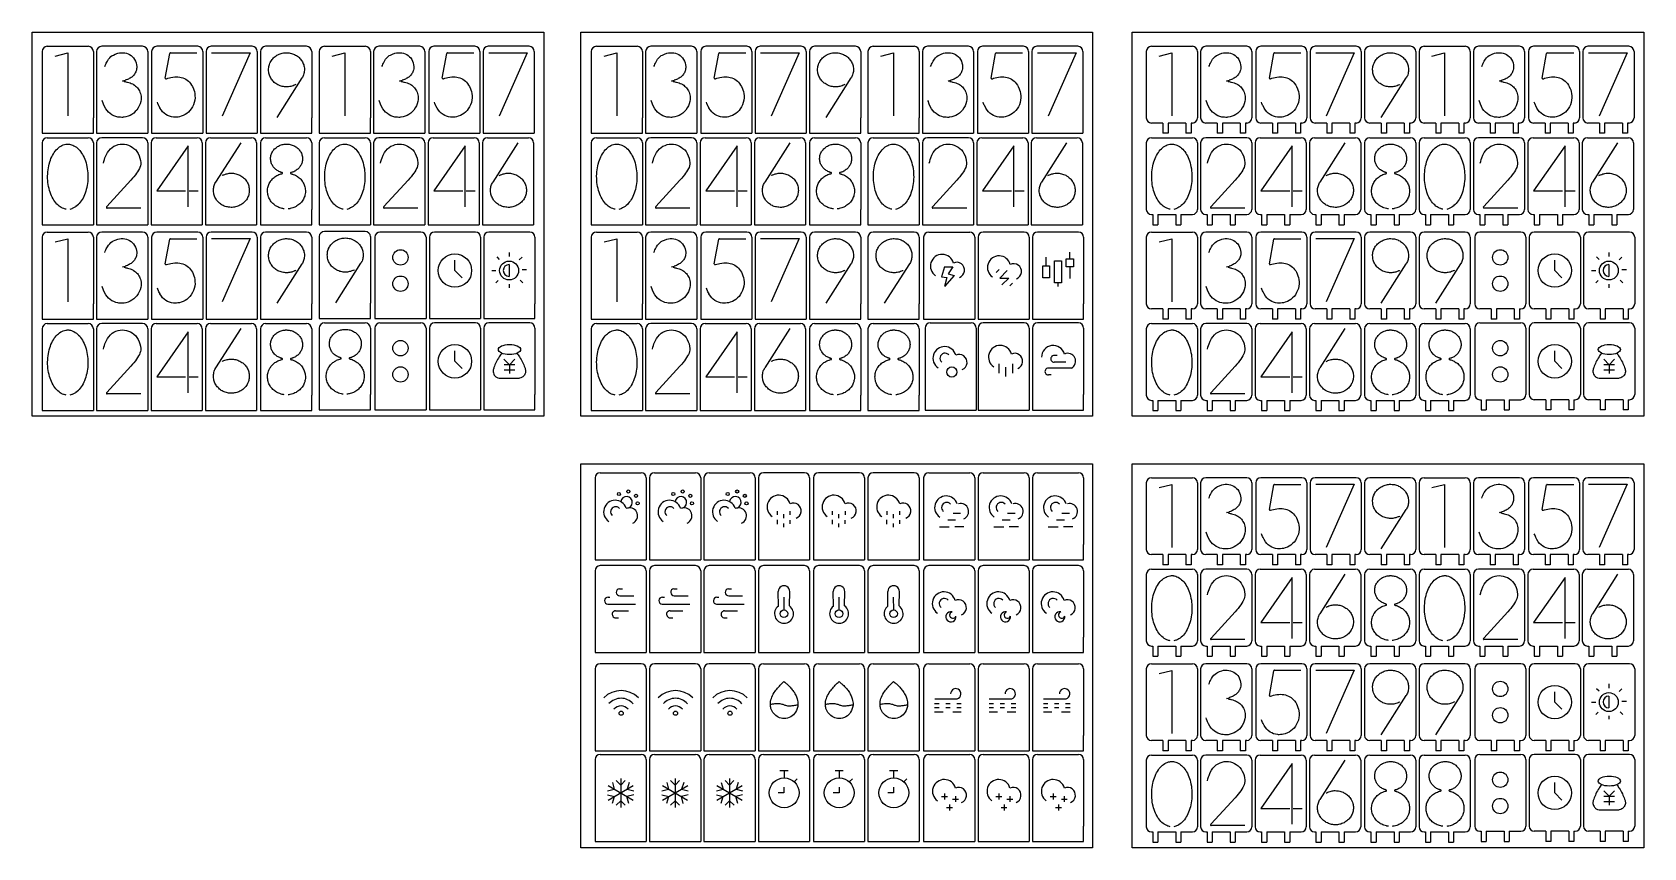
# Model space of a CAD drawing. Header units: millimetres. Extents: x 2133 to 4632, y 1065 to 2652.
# Drawn here: x 2944 to 4203, y 2005 to 2642 of the extents above; entities that cross this region are included whole.
import ezdxf

# ---------------------------------------------------------------- set-up
doc = ezdxf.new("R2010")
doc.units = ezdxf.units.MM
doc.layers.add('细实线', color=7, linetype='Continuous', lineweight=25)

msp = doc.modelspace()

# ---------------------------------------------------------------- linework, layer by layer
at = {"color": 7, "linetype": 'Continuous', "lineweight": 25}
for p, q in [((2951.649, 2627.488), (2951.649, 2575.488)), ((2955.649, 2631.488), (2987.649, 2631.488)), ((2991.649, 2627.488), (2991.649, 2575.488)), ((2994.142, 2627.488), (2994.142, 2575.488)), ((3030.142, 2631.488), (2998.142, 2631.488)), ((3034.142, 2627.488), (3034.142, 2575.488)), ((3037.186, 2627.488), (3037.186, 2575.488)), ((3073.186, 2631.488), (3041.186, 2631.488)), ((3077.186, 2627.488), (3077.186, 2575.488)), ((3079.679, 2627.488), (3079.679, 2575.488)), ((3115.679, 2631.488), (3083.679, 2631.488)), ((3119.679, 2627.488), (3119.679, 2575.488)), ((3122.278, 2627.488), (3122.278, 2575.488)), ((3158.278, 2631.488), (3126.278, 2631.488)), ((3162.278, 2627.488), (3162.278, 2575.488)), ((3168.208, 2627.488), (3168.208, 2575.488)), ((3172.208, 2631.488), (3204.208, 2631.488)), ((3208.208, 2627.488), (3208.208, 2575.488)), ((3210.7, 2627.488), (3210.7, 2575.488)), ((3246.7, 2631.488), (3214.7, 2631.488)), ((3250.7, 2627.488), (3250.7, 2575.488)), ((3253.744, 2627.488), (3253.744, 2575.488)), ((3289.744, 2631.488), (3257.744, 2631.488)), ((3293.744, 2627.488), (3293.744, 2575.488)), ((3296.237, 2627.488), (3296.237, 2575.488)), ((3332.237, 2631.488), (3300.237, 2631.488)), ((3336.237, 2627.488), (3336.237, 2575.488)), ((3380.791, 2627.488), (3380.791, 2575.488)), ((3384.791, 2631.488), (3416.791, 2631.488)), ((3420.791, 2627.488), (3420.791, 2575.488)), ((3423.284, 2627.488), (3423.284, 2575.488)), ((3459.284, 2631.488), (3427.284, 2631.488)), ((3463.284, 2627.488), (3463.284, 2575.488)), ((3466.328, 2627.488), (3466.328, 2575.488)), ((3502.328, 2631.488), (3470.328, 2631.488)), ((3506.328, 2627.488), (3506.328, 2575.488)), ((3508.821, 2627.488), (3508.821, 2575.488)), ((3544.821, 2631.488), (3512.821, 2631.488)), ((3548.821, 2627.488), (3548.821, 2575.488)), ((3551.42, 2627.488), (3551.42, 2575.488)), ((3587.42, 2631.488), (3555.42, 2631.488)), ((3591.42, 2627.488), (3591.42, 2575.488)), ((3597.116, 2627.488), (3597.116, 2575.488)), ((3601.116, 2631.488), (3633.116, 2631.488)), ((3637.116, 2627.488), (3637.116, 2575.488)), ((3639.609, 2627.488), (3639.609, 2575.488)), ((3675.609, 2631.488), (3643.609, 2631.488)), ((3679.609, 2627.488), (3679.609, 2575.488)), ((3682.652, 2627.488), (3682.652, 2575.488)), ((3718.652, 2631.488), (3686.652, 2631.488)), ((3722.652, 2627.488), (3722.652, 2575.488)), ((3725.145, 2627.488), (3725.145, 2575.488)), ((3761.145, 2631.488), (3729.145, 2631.488)), ((3765.145, 2627.488), (3765.145, 2575.488)), ((3814.642, 2627.488), (3814.642, 2575.488)), ((3818.642, 2631.488), (3850.642, 2631.488)), ((3854.642, 2627.488), (3854.642, 2575.488)), ((3857.135, 2627.488), (3857.135, 2575.488)), ((3893.135, 2631.488), (3861.135, 2631.488)), ((3897.135, 2627.488), (3897.135, 2575.488)), ((3900.178, 2627.488), (3900.178, 2575.488)), ((3936.178, 2631.488), (3904.178, 2631.488)), ((3940.178, 2627.488), (3940.178, 2575.488)), ((3942.671, 2627.488), (3942.671, 2575.488)), ((3978.671, 2631.488), (3946.671, 2631.488)), ((3982.671, 2627.488), (3982.671, 2575.488)), ((3985.27, 2627.488), (3985.27, 2575.488)), ((4021.27, 2631.488), (3989.27, 2631.488)), ((4025.27, 2627.488), (4025.27, 2575.488)), ((4027.842, 2627.488), (4027.842, 2575.488)), ((4031.842, 2631.488), (4063.842, 2631.488)), ((4067.842, 2627.488), (4067.842, 2575.488)), ((4070.334, 2627.488), (4070.334, 2575.488)), ((4106.334, 2631.488), (4074.334, 2631.488)), ((4110.334, 2627.488), (4110.334, 2575.488)), ((4113.378, 2627.488), (4113.378, 2575.488)), ((4149.378, 2631.488), (4117.378, 2631.488)), ((4153.378, 2627.488), (4153.378, 2575.488)), ((4155.871, 2627.488), (4155.871, 2575.488)), ((4191.871, 2631.488), (4159.871, 2631.488)), ((4195.871, 2627.488), (4195.871, 2575.488)), ((3827.642, 2571.488), (3818.642, 2571.488)), ((3827.642, 2571.488), (3827.642, 2563.488)), ((3845.642, 2571.488), (3831.642, 2571.488)), ((3831.642, 2571.488), (3831.642, 2563.488)), ((3845.642, 2571.488), (3845.642, 2563.488)), ((3850.642, 2571.488), (3849.642, 2571.488)), ((3849.642, 2571.488), (3849.642, 2563.488)), ((3870.135, 2571.488), (3861.135, 2571.488)), ((3870.135, 2571.488), (3870.135, 2563.488)), ((3888.135, 2571.488), (3874.135, 2571.488)), ((3874.135, 2571.488), (3874.135, 2563.488)), ((3888.135, 2571.488), (3888.135, 2563.488)), ((3893.135, 2571.488), (3892.135, 2571.488)), ((3892.135, 2571.488), (3892.135, 2563.488)), ((3913.178, 2571.488), (3904.178, 2571.488)), ((3913.178, 2571.488), (3913.178, 2563.488)), ((3931.178, 2571.488), (3917.178, 2571.488)), ((3917.178, 2571.488), (3917.178, 2563.488)), ((3931.178, 2571.488), (3931.178, 2563.488)), ((3936.178, 2571.488), (3935.178, 2571.488)), ((3935.178, 2571.488), (3935.178, 2563.488)), ((3955.671, 2571.488), (3946.671, 2571.488)), ((3955.671, 2571.488), (3955.671, 2563.488)), ((3973.671, 2571.488), (3959.671, 2571.488)), ((3959.671, 2571.488), (3959.671, 2563.488)), ((3973.671, 2571.488), (3973.671, 2563.488)), ((3978.671, 2571.488), (3977.671, 2571.488)), ((3977.671, 2571.488), (3977.671, 2563.488)), ((3998.27, 2571.488), (3989.27, 2571.488)), ((3998.27, 2571.488), (3998.27, 2563.488)), ((4016.27, 2571.488), (4002.27, 2571.488)), ((4002.27, 2571.488), (4002.27, 2563.488)), ((4016.27, 2571.488), (4016.27, 2563.488)), ((4021.27, 2571.488), (4020.27, 2571.488)), ((4020.27, 2571.488), (4020.27, 2563.488)), ((4040.842, 2571.488), (4031.842, 2571.488)), ((4040.842, 2571.488), (4040.842, 2563.488)), ((4058.842, 2571.488), (4044.842, 2571.488)), ((4044.842, 2571.488), (4044.842, 2563.488)), ((4058.842, 2571.488), (4058.842, 2563.488)), ((4063.842, 2571.488), (4062.842, 2571.488)), ((4062.842, 2571.488), (4062.842, 2563.488)), ((4083.334, 2571.488), (4074.334, 2571.488)), ((4083.334, 2571.488), (4083.334, 2563.488)), ((4101.334, 2571.488), (4087.334, 2571.488)), ((4087.334, 2571.488), (4087.334, 2563.488)), ((4101.334, 2571.488), (4101.334, 2563.488)), ((4106.334, 2571.488), (4105.334, 2571.488)), ((4105.334, 2571.488), (4105.334, 2563.488)), ((4126.378, 2571.488), (4117.378, 2571.488)), ((4126.378, 2571.488), (4126.378, 2563.488)), ((4144.378, 2571.488), (4130.378, 2571.488)), ((4130.378, 2571.488), (4130.378, 2563.488)), ((4144.378, 2571.488), (4144.378, 2563.488)), ((4149.378, 2571.488), (4148.378, 2571.488)), ((4148.378, 2571.488), (4148.378, 2563.488)), ((4168.871, 2571.488), (4159.871, 2571.488)), ((4168.871, 2571.488), (4168.871, 2563.488)), ((4186.871, 2571.488), (4172.871, 2571.488)), ((4172.871, 2571.488), (4172.871, 2563.488)), ((4186.871, 2571.488), (4186.871, 2563.488)), ((4191.871, 2571.488), (4190.871, 2571.488)), ((4190.871, 2571.488), (4190.871, 2563.488)), ((2955.649, 2560.076), (2987.649, 2560.076)), ((3030.142, 2560.076), (2998.142, 2560.076)), ((3040.742, 2560.076), (3072.742, 2560.076)), ((3083.234, 2560.076), (3115.234, 2560.076)), ((3126.278, 2560.076), (3158.278, 2560.076)), ((3172.208, 2560.076), (3204.208, 2560.076)), ((3246.7, 2560.076), (3214.7, 2560.076)), ((3257.3, 2560.076), (3289.3, 2560.076)), ((3299.792, 2560.076), (3331.792, 2560.076)), ((3384.791, 2560.076), (3416.791, 2560.076)), ((3459.284, 2560.076), (3427.284, 2560.076)), ((3469.884, 2560.076), (3501.884, 2560.076)), ((3512.376, 2560.076), (3544.376, 2560.076)), ((3555.42, 2560.076), (3587.42, 2560.076)), ((3601.116, 2560.076), (3633.116, 2560.076)), ((3675.609, 2560.076), (3643.609, 2560.076)), ((3686.208, 2560.076), (3718.208, 2560.076)), ((3728.701, 2560.076), (3760.701, 2560.076)), ((3818.642, 2560.076), (3850.642, 2560.076)), ((3831.642, 2563.488), (3827.642, 2563.488)), ((3849.642, 2563.488), (3845.642, 2563.488)), ((3893.135, 2560.076), (3861.135, 2560.076)), ((3874.135, 2563.488), (3870.135, 2563.488)), ((3892.135, 2563.488), (3888.135, 2563.488)), ((3903.734, 2560.076), (3935.734, 2560.076)), ((3917.178, 2563.488), (3913.178, 2563.488)), ((3935.178, 2563.488), (3931.178, 2563.488)), ((3946.227, 2560.076), (3978.227, 2560.076)), ((3959.671, 2563.488), (3955.671, 2563.488)), ((3977.671, 2563.488), (3973.671, 2563.488)), ((3989.27, 2560.076), (4021.27, 2560.076)), ((4002.27, 2563.488), (3998.27, 2563.488)), ((4020.27, 2563.488), (4016.27, 2563.488)), ((4031.842, 2560.076), (4063.842, 2560.076)), ((4044.842, 2563.488), (4040.842, 2563.488)), ((4062.842, 2563.488), (4058.842, 2563.488)), ((4106.334, 2560.076), (4074.334, 2560.076)), ((4087.334, 2563.488), (4083.334, 2563.488)), ((4105.334, 2563.488), (4101.334, 2563.488)), ((4116.934, 2560.076), (4148.934, 2560.076)), ((4130.378, 2563.488), (4126.378, 2563.488)), ((4148.378, 2563.488), (4144.378, 2563.488)), ((4159.427, 2560.076), (4191.427, 2560.076)), ((4172.871, 2563.488), (4168.871, 2563.488)), ((4190.871, 2563.488), (4186.871, 2563.488)), ((2951.649, 2556.076), (2951.649, 2504.076)), ((2991.649, 2556.076), (2991.649, 2504.076)), ((2994.142, 2556.076), (2994.142, 2504.076)), ((3034.142, 2556.076), (3034.142, 2504.076)), ((3036.742, 2556.076), (3036.742, 2504.076)), ((3076.742, 2556.076), (3076.742, 2504.076)), ((3079.234, 2556.076), (3079.234, 2504.076)), ((3119.234, 2556.076), (3119.234, 2504.076)), ((3122.278, 2556.076), (3122.278, 2504.076)), ((3162.278, 2556.076), (3162.278, 2504.076)), ((3168.208, 2556.076), (3168.208, 2504.076)), ((3208.208, 2556.076), (3208.208, 2504.076)), ((3210.7, 2556.076), (3210.7, 2504.076)), ((3250.7, 2556.076), (3250.7, 2504.076)), ((3253.3, 2556.076), (3253.3, 2504.076)), ((3293.3, 2556.076), (3293.3, 2504.076)), ((3295.792, 2556.076), (3295.792, 2504.076)), ((3335.792, 2556.076), (3335.792, 2504.076)), ((3380.791, 2556.076), (3380.791, 2504.076)), ((3420.791, 2556.076), (3420.791, 2504.076)), ((3423.284, 2556.076), (3423.284, 2504.076)), ((3463.284, 2556.076), (3463.284, 2504.076)), ((3465.884, 2556.076), (3465.884, 2504.076)), ((3505.884, 2556.076), (3505.884, 2504.076)), ((3508.376, 2556.076), (3508.376, 2504.076)), ((3548.376, 2556.076), (3548.376, 2504.076)), ((3551.42, 2556.076), (3551.42, 2504.076)), ((3591.42, 2556.076), (3591.42, 2504.076)), ((3597.116, 2556.076), (3597.116, 2504.076)), ((3637.116, 2556.076), (3637.116, 2504.076)), ((3639.609, 2556.076), (3639.609, 2504.076)), ((3679.609, 2556.076), (3679.609, 2504.076)), ((3682.208, 2556.076), (3682.208, 2504.076)), ((3722.208, 2556.076), (3722.208, 2504.076)), ((3724.701, 2556.076), (3724.701, 2504.076)), ((3764.701, 2556.076), (3764.701, 2504.076)), ((3814.642, 2556.076), (3814.642, 2504.076)), ((3854.642, 2556.076), (3854.642, 2504.076)), ((3857.135, 2556.076), (3857.135, 2504.076)), ((3897.135, 2556.076), (3897.135, 2504.076)), ((3899.734, 2556.076), (3899.734, 2504.076)), ((3939.734, 2556.076), (3939.734, 2504.076)), ((3942.227, 2556.076), (3942.227, 2504.076)), ((3982.227, 2556.076), (3982.227, 2504.076)), ((3985.27, 2556.076), (3985.27, 2504.076)), ((4025.27, 2556.076), (4025.27, 2504.076)), ((4027.842, 2556.076), (4027.842, 2504.076)), ((4067.842, 2556.076), (4067.842, 2504.076)), ((4070.334, 2556.076), (4070.334, 2504.076)), ((4110.334, 2556.076), (4110.334, 2504.076)), ((4112.934, 2556.076), (4112.934, 2504.076)), ((4152.934, 2556.076), (4152.934, 2504.076)), ((4155.427, 2556.076), (4155.427, 2504.076)), ((4195.427, 2556.076), (4195.427, 2504.076)), ((3818.642, 2500.076), (3819.642, 2500.076)), ((3819.642, 2500.076), (3819.642, 2492.076)), ((3823.642, 2500.076), (3823.642, 2492.076)), ((3823.642, 2500.076), (3837.642, 2500.076)), ((3837.642, 2500.076), (3837.642, 2492.076)), ((3841.642, 2500.076), (3850.642, 2500.076)), ((3841.642, 2500.076), (3841.642, 2492.076)), ((3861.135, 2500.076), (3862.135, 2500.076)), ((3862.135, 2500.076), (3862.135, 2492.076)), ((3866.135, 2500.076), (3866.135, 2492.076)), ((3866.135, 2500.076), (3880.135, 2500.076)), ((3880.135, 2500.076), (3880.135, 2492.076)), ((3884.135, 2500.076), (3893.135, 2500.076)), ((3884.135, 2500.076), (3884.135, 2492.076)), ((3903.734, 2500.076), (3904.734, 2500.076)), ((3904.734, 2500.076), (3904.734, 2492.076)), ((3908.734, 2500.076), (3908.734, 2492.076)), ((3908.734, 2500.076), (3922.734, 2500.076)), ((3922.734, 2500.076), (3922.734, 2492.076)), ((3926.734, 2500.076), (3935.734, 2500.076)), ((3926.734, 2500.076), (3926.734, 2492.076)), ((3946.227, 2500.076), (3947.227, 2500.076)), ((3947.227, 2500.076), (3947.227, 2492.076)), ((3951.227, 2500.076), (3951.227, 2492.076)), ((3951.227, 2500.076), (3965.227, 2500.076)), ((3965.227, 2500.076), (3965.227, 2492.076)), ((3969.227, 2500.076), (3978.227, 2500.076)), ((3969.227, 2500.076), (3969.227, 2492.076)), ((3989.27, 2500.076), (3990.27, 2500.076)), ((3990.27, 2500.076), (3990.27, 2492.076)), ((3994.27, 2500.076), (3994.27, 2492.076)), ((3994.27, 2500.076), (4008.27, 2500.076)), ((4008.27, 2500.076), (4008.27, 2492.076)), ((4012.27, 2500.076), (4021.27, 2500.076)), ((4012.27, 2500.076), (4012.27, 2492.076)), ((4031.842, 2500.076), (4032.842, 2500.076)), ((4032.842, 2500.076), (4032.842, 2492.076)), ((4036.842, 2500.076), (4036.842, 2492.076)), ((4036.842, 2500.076), (4050.842, 2500.076)), ((4050.842, 2500.076), (4050.842, 2492.076)), ((4054.842, 2500.076), (4063.842, 2500.076)), ((4054.842, 2500.076), (4054.842, 2492.076)), ((4074.334, 2500.076), (4075.334, 2500.076)), ((4075.334, 2500.076), (4075.334, 2492.076)), ((4079.334, 2500.076), (4079.334, 2492.076)), ((4079.334, 2500.076), (4093.334, 2500.076)), ((4093.334, 2500.076), (4093.334, 2492.076)), ((4097.334, 2500.076), (4106.334, 2500.076)), ((4097.334, 2500.076), (4097.334, 2492.076)), ((4116.934, 2500.076), (4117.934, 2500.076)), ((4117.934, 2500.076), (4117.934, 2492.076)), ((4121.934, 2500.076), (4121.934, 2492.076)), ((4121.934, 2500.076), (4135.934, 2500.076)), ((4135.934, 2500.076), (4135.934, 2492.076)), ((4139.934, 2500.076), (4148.934, 2500.076)), ((4139.934, 2500.076), (4139.934, 2492.076)), ((4159.427, 2500.076), (4160.427, 2500.076)), ((4160.427, 2500.076), (4160.427, 2492.076)), ((4164.427, 2500.076), (4164.427, 2492.076)), ((4164.427, 2500.076), (4178.427, 2500.076)), ((4178.427, 2500.076), (4178.427, 2492.076)), ((4182.427, 2500.076), (4191.427, 2500.076)), ((4182.427, 2500.076), (4182.427, 2492.076)), ((2951.649, 2482.253), (2951.649, 2430.253)), ((2955.649, 2486.253), (2987.649, 2486.253)), ((2991.649, 2482.253), (2991.649, 2430.253)), ((2994.142, 2482.253), (2994.142, 2430.253)), ((3030.142, 2486.253), (2998.142, 2486.253)), ((3034.142, 2482.253), (3034.142, 2430.253)), ((3037.186, 2482.253), (3037.186, 2430.253)), ((3073.186, 2486.253), (3041.186, 2486.253)), ((3077.186, 2482.253), (3077.186, 2430.253)), ((3079.679, 2482.253), (3079.679, 2430.253)), ((3115.679, 2486.253), (3083.679, 2486.253)), ((3119.679, 2482.253), (3119.679, 2430.253)), ((3122.278, 2482.253), (3122.278, 2430.253)), ((3158.278, 2486.253), (3126.278, 2486.253)), ((3162.278, 2482.253), (3162.278, 2430.253)), ((3168.208, 2482.74), (3168.208, 2430.74)), ((3204.208, 2486.74), (3172.208, 2486.74)), ((3208.208, 2482.74), (3208.208, 2430.74)), ((3211.68, 2482.253), (3211.68, 2430.253)), ((3247.68, 2486.253), (3215.68, 2486.253)), ((3251.68, 2482.253), (3251.68, 2430.253)), ((3254.279, 2482.253), (3254.279, 2430.253)), ((3290.279, 2486.253), (3258.279, 2486.253)), ((3294.279, 2482.253), (3294.279, 2430.253)), ((3296.772, 2482.253), (3296.772, 2430.253)), ((3332.772, 2486.253), (3300.772, 2486.253)), ((3336.772, 2482.253), (3336.772, 2430.253)), ((3380.791, 2482.253), (3380.791, 2430.253)), ((3384.791, 2486.253), (3416.791, 2486.253)), ((3420.791, 2482.253), (3420.791, 2430.253)), ((3423.284, 2482.253), (3423.284, 2430.253)), ((3459.284, 2486.253), (3427.284, 2486.253)), ((3463.284, 2482.253), (3463.284, 2430.253)), ((3466.328, 2482.253), (3466.328, 2430.253)), ((3502.328, 2486.253), (3470.328, 2486.253)), ((3506.328, 2482.253), (3506.328, 2430.253)), ((3508.821, 2482.253), (3508.821, 2430.253)), ((3544.821, 2486.253), (3512.821, 2486.253)), ((3548.821, 2482.253), (3548.821, 2430.253)), ((3551.42, 2482.253), (3551.42, 2430.253)), ((3587.42, 2486.253), (3555.42, 2486.253)), ((3591.42, 2482.253), (3591.42, 2430.253)), ((3597.116, 2482.253), (3597.116, 2430.253)), ((3633.116, 2486.253), (3601.116, 2486.253)), ((3637.116, 2482.253), (3637.116, 2430.253)), ((3640.588, 2482.253), (3640.588, 2430.253)), ((3644.588, 2486.253), (3676.588, 2486.253)), ((3680.588, 2482.253), (3680.588, 2430.253)), ((3683.187, 2482.253), (3683.187, 2430.253)), ((3719.187, 2486.253), (3687.187, 2486.253)), ((3723.187, 2482.253), (3723.187, 2430.253)), ((3725.68, 2482.253), (3725.68, 2430.253)), ((3761.68, 2486.253), (3729.68, 2486.253)), ((3765.68, 2482.253), (3765.68, 2430.253)), ((3814.642, 2482.253), (3814.642, 2430.253)), ((3818.642, 2486.253), (3850.642, 2486.253)), ((3819.642, 2492.076), (3823.642, 2492.076)), ((3837.642, 2492.076), (3841.642, 2492.076)), ((3854.642, 2482.253), (3854.642, 2430.253)), ((3857.135, 2482.253), (3857.135, 2430.253)), ((3893.135, 2486.253), (3861.135, 2486.253)), ((3862.135, 2492.076), (3866.135, 2492.076)), ((3880.135, 2492.076), (3884.135, 2492.076)), ((3897.135, 2482.253), (3897.135, 2430.253)), ((3900.178, 2482.253), (3900.178, 2430.253)), ((3936.178, 2486.253), (3904.178, 2486.253)), ((3904.734, 2492.076), (3908.734, 2492.076)), ((3922.734, 2492.076), (3926.734, 2492.076)), ((3940.178, 2482.253), (3940.178, 2430.253)), ((3942.671, 2482.253), (3942.671, 2430.253)), ((3978.671, 2486.253), (3946.671, 2486.253)), ((3947.227, 2492.076), (3951.227, 2492.076)), ((3965.227, 2492.076), (3969.227, 2492.076)), ((3982.671, 2482.253), (3982.671, 2430.253)), ((3985.27, 2482.253), (3985.27, 2430.253)), ((4021.27, 2486.253), (3989.27, 2486.253)), ((3990.27, 2492.076), (3994.27, 2492.076)), ((4008.27, 2492.076), (4012.27, 2492.076)), ((4025.27, 2482.253), (4025.27, 2430.253)), ((4027.842, 2482.253), (4027.842, 2430.253)), ((4063.842, 2486.253), (4031.842, 2486.253)), ((4032.842, 2492.076), (4036.842, 2492.076)), ((4050.842, 2492.076), (4054.842, 2492.076)), ((4067.842, 2482.253), (4067.842, 2430.253)), ((4071.314, 2482.253), (4071.314, 2430.253)), ((4107.314, 2486.253), (4075.314, 2486.253)), ((4075.334, 2492.076), (4079.334, 2492.076)), ((4093.334, 2492.076), (4097.334, 2492.076)), ((4111.314, 2482.253), (4111.314, 2430.253)), ((4113.913, 2482.253), (4113.913, 2430.253)), ((4149.913, 2486.253), (4117.913, 2486.253)), ((4117.934, 2492.076), (4121.934, 2492.076)), ((4135.934, 2492.076), (4139.934, 2492.076)), ((4153.913, 2482.253), (4153.913, 2430.253)), ((4156.406, 2482.253), (4156.406, 2430.253)), ((4192.406, 2486.253), (4160.406, 2486.253)), ((4160.427, 2492.076), (4164.427, 2492.076)), ((4178.427, 2492.076), (4182.427, 2492.076)), ((4196.406, 2482.253), (4196.406, 2430.253)), ((3827.642, 2426.253), (3818.642, 2426.253)), ((3827.642, 2426.253), (3827.642, 2418.253)), ((3845.642, 2426.253), (3831.642, 2426.253)), ((3831.642, 2426.253), (3831.642, 2418.253)), ((3845.642, 2426.253), (3845.642, 2418.253)), ((3850.642, 2426.253), (3849.642, 2426.253)), ((3849.642, 2426.253), (3849.642, 2418.253)), ((3870.135, 2426.253), (3861.135, 2426.253)), ((3870.135, 2426.253), (3870.135, 2418.253)), ((3888.135, 2426.253), (3874.135, 2426.253)), ((3874.135, 2426.253), (3874.135, 2418.253)), ((3888.135, 2426.253), (3888.135, 2418.253)), ((3893.135, 2426.253), (3892.135, 2426.253)), ((3892.135, 2426.253), (3892.135, 2418.253)), ((3913.178, 2426.253), (3904.178, 2426.253)), ((3913.178, 2426.253), (3913.178, 2418.253)), ((3931.178, 2426.253), (3917.178, 2426.253)), ((3917.178, 2426.253), (3917.178, 2418.253)), ((3931.178, 2426.253), (3931.178, 2418.253)), ((3936.178, 2426.253), (3935.178, 2426.253)), ((3935.178, 2426.253), (3935.178, 2418.253)), ((3955.671, 2426.253), (3946.671, 2426.253)), ((3955.671, 2426.253), (3955.671, 2418.253)), ((3973.671, 2426.253), (3959.671, 2426.253)), ((3959.671, 2426.253), (3959.671, 2418.253)), ((3973.671, 2426.253), (3973.671, 2418.253)), ((3978.671, 2426.253), (3977.671, 2426.253)), ((3977.671, 2426.253), (3977.671, 2418.253)), ((3998.27, 2426.253), (3989.27, 2426.253)), ((3998.27, 2426.253), (3998.27, 2418.253)), ((4016.27, 2426.253), (4002.27, 2426.253)), ((4002.27, 2426.253), (4002.27, 2418.253)), ((4016.27, 2426.253), (4016.27, 2418.253)), ((4021.27, 2426.253), (4020.27, 2426.253)), ((4020.27, 2426.253), (4020.27, 2418.253)), ((4040.842, 2426.253), (4031.842, 2426.253)), ((4040.842, 2426.253), (4040.842, 2418.253)), ((4058.842, 2426.253), (4044.842, 2426.253)), ((4044.842, 2426.253), (4044.842, 2418.253)), ((4058.842, 2426.253), (4058.842, 2418.253)), ((4063.842, 2426.253), (4062.842, 2426.253)), ((4062.842, 2426.253), (4062.842, 2418.253)), ((4084.314, 2426.253), (4075.314, 2426.253)), ((4084.314, 2426.253), (4084.314, 2418.253)), ((4102.314, 2426.253), (4088.314, 2426.253)), ((4088.314, 2426.253), (4088.314, 2418.253)), ((4102.314, 2426.253), (4102.314, 2418.253)), ((4106.314, 2426.253), (4106.314, 2418.253)), ((4126.913, 2426.253), (4117.913, 2426.253)), ((4126.913, 2426.253), (4126.913, 2418.253)), ((4144.913, 2426.253), (4130.913, 2426.253)), ((4130.913, 2426.253), (4130.913, 2418.253)), ((4144.913, 2426.253), (4144.913, 2418.253)), ((4148.913, 2426.253), (4148.913, 2418.253)), ((4169.406, 2426.253), (4160.406, 2426.253)), ((4169.406, 2426.253), (4169.406, 2418.253)), ((4187.406, 2426.253), (4173.406, 2426.253)), ((4173.406, 2426.253), (4173.406, 2418.253)), ((4187.406, 2426.253), (4187.406, 2418.253)), ((4191.406, 2426.253), (4191.406, 2418.253)), ((2951.649, 2410.841), (2951.649, 2358.841)), ((2955.649, 2414.841), (2987.649, 2414.841)), ((2991.649, 2410.841), (2991.649, 2358.841)), ((2994.142, 2410.841), (2994.142, 2358.841)), ((3030.142, 2414.841), (2998.142, 2414.841)), ((3034.142, 2410.841), (3034.142, 2358.841)), ((3036.742, 2410.841), (3036.742, 2358.841)), ((3040.742, 2414.841), (3072.742, 2414.841)), ((3076.742, 2410.841), (3076.742, 2358.841)), ((3079.234, 2410.841), (3079.234, 2358.841)), ((3083.234, 2414.841), (3115.234, 2414.841)), ((3119.234, 2410.841), (3119.234, 2358.841)), ((3122.278, 2410.841), (3122.278, 2358.841)), ((3126.278, 2414.841), (3158.278, 2414.841)), ((3162.278, 2410.841), (3162.278, 2358.841)), ((3168.208, 2411.328), (3168.208, 2359.328)), ((3172.208, 2415.328), (3204.208, 2415.328)), ((3208.208, 2411.328), (3208.208, 2359.328)), ((3211.679, 2411.328), (3211.679, 2359.328)), ((3215.679, 2415.328), (3247.679, 2415.328)), ((3251.679, 2411.328), (3251.679, 2359.328)), ((3254.279, 2411.328), (3254.279, 2359.328)), ((3290.279, 2415.328), (3258.279, 2415.328)), ((3294.279, 2411.328), (3294.279, 2359.328)), ((3296.772, 2411.328), (3296.772, 2359.328)), ((3332.772, 2415.328), (3300.772, 2415.328)), ((3336.772, 2411.328), (3336.772, 2359.328)), ((3380.791, 2410.841), (3380.791, 2358.841)), ((3384.791, 2414.841), (3416.791, 2414.841)), ((3420.791, 2410.841), (3420.791, 2358.841)), ((3423.284, 2410.841), (3423.284, 2358.841)), ((3459.284, 2414.841), (3427.284, 2414.841)), ((3463.284, 2410.841), (3463.284, 2358.841)), ((3465.884, 2410.841), (3465.884, 2358.841)), ((3469.884, 2414.841), (3501.884, 2414.841)), ((3505.884, 2410.841), (3505.884, 2358.841)), ((3508.376, 2410.841), (3508.376, 2358.841)), ((3512.376, 2414.841), (3544.376, 2414.841)), ((3548.376, 2410.841), (3548.376, 2358.841)), ((3551.42, 2410.841), (3551.42, 2358.841)), ((3555.42, 2414.841), (3587.42, 2414.841)), ((3591.42, 2410.841), (3591.42, 2358.841)), ((3597.116, 2410.841), (3597.116, 2358.841)), ((3601.116, 2414.841), (3633.116, 2414.841)), ((3637.116, 2410.841), (3637.116, 2358.841)), ((3641.76, 2411.328), (3641.76, 2359.328)), ((3645.76, 2415.328), (3677.76, 2415.328)), ((3681.76, 2411.328), (3681.76, 2359.328)), ((3683.187, 2411.328), (3683.187, 2359.328)), ((3719.187, 2415.328), (3687.187, 2415.328)), ((3723.187, 2411.328), (3723.187, 2359.328)), ((3725.68, 2411.328), (3725.68, 2359.328)), ((3761.68, 2415.328), (3729.68, 2415.328)), ((3765.68, 2411.328), (3765.68, 2359.328)), ((3814.642, 2410.841), (3814.642, 2358.841)), ((3818.642, 2414.841), (3850.642, 2414.841)), ((3831.642, 2418.253), (3827.642, 2418.253)), ((3849.642, 2418.253), (3845.642, 2418.253)), ((3854.642, 2410.841), (3854.642, 2358.841)), ((3857.135, 2410.841), (3857.135, 2358.841)), ((3893.135, 2414.841), (3861.135, 2414.841)), ((3874.135, 2418.253), (3870.135, 2418.253)), ((3892.135, 2418.253), (3888.135, 2418.253)), ((3897.135, 2410.841), (3897.135, 2358.841)), ((3899.734, 2410.841), (3899.734, 2358.841)), ((3903.734, 2414.841), (3935.734, 2414.841)), ((3917.178, 2418.253), (3913.178, 2418.253)), ((3935.178, 2418.253), (3931.178, 2418.253)), ((3939.734, 2410.841), (3939.734, 2358.841)), ((3942.227, 2410.841), (3942.227, 2358.841)), ((3946.227, 2414.841), (3978.227, 2414.841)), ((3959.671, 2418.253), (3955.671, 2418.253)), ((3977.671, 2418.253), (3973.671, 2418.253)), ((3982.227, 2410.841), (3982.227, 2358.841)), ((3985.27, 2410.841), (3985.27, 2358.841)), ((3989.27, 2414.841), (4021.27, 2414.841)), ((4002.27, 2418.253), (3998.27, 2418.253)), ((4020.27, 2418.253), (4016.27, 2418.253)), ((4025.27, 2410.841), (4025.27, 2358.841)), ((4027.842, 2410.841), (4027.842, 2358.841)), ((4031.842, 2414.841), (4063.842, 2414.841)), ((4044.842, 2418.253), (4040.842, 2418.253)), ((4062.842, 2418.253), (4058.842, 2418.253)), ((4067.842, 2410.841), (4067.842, 2358.841)), ((4071.313, 2411.328), (4071.313, 2359.328)), ((4075.313, 2415.328), (4107.313, 2415.328)), ((4088.314, 2418.253), (4084.314, 2418.253)), ((4106.314, 2418.253), (4102.314, 2418.253)), ((4111.313, 2411.328), (4111.313, 2359.328)), ((4113.913, 2411.328), (4113.913, 2359.328)), ((4149.913, 2415.328), (4117.913, 2415.328)), ((4130.913, 2418.253), (4126.913, 2418.253)), ((4148.913, 2418.253), (4144.913, 2418.253)), ((4153.913, 2411.328), (4153.913, 2359.328)), ((4156.406, 2411.328), (4156.406, 2359.328)), ((4192.406, 2415.328), (4160.406, 2415.328)), ((4173.406, 2418.253), (4169.406, 2418.253)), ((4191.406, 2418.253), (4187.406, 2418.253)), ((4196.406, 2411.328), (4196.406, 2359.328)), ((3818.642, 2354.841), (3819.642, 2354.841)), ((3819.642, 2354.841), (3819.642, 2346.841)), ((3819.642, 2346.841), (3823.642, 2346.841)), ((3823.642, 2354.841), (3823.642, 2346.841)), ((3823.642, 2354.841), (3837.642, 2354.841)), ((3837.642, 2354.841), (3837.642, 2346.841)), ((3837.642, 2346.841), (3841.642, 2346.841)), ((3841.642, 2354.841), (3850.642, 2354.841)), ((3841.642, 2354.841), (3841.642, 2346.841)), ((3861.135, 2354.841), (3862.135, 2354.841)), ((3862.135, 2354.841), (3862.135, 2346.841)), ((3862.135, 2346.841), (3866.135, 2346.841)), ((3866.135, 2354.841), (3866.135, 2346.841)), ((3866.135, 2354.841), (3880.135, 2354.841)), ((3880.135, 2354.841), (3880.135, 2346.841)), ((3880.135, 2346.841), (3884.135, 2346.841)), ((3884.135, 2354.841), (3893.135, 2354.841)), ((3884.135, 2354.841), (3884.135, 2346.841)), ((3903.734, 2354.841), (3904.734, 2354.841)), ((3904.734, 2354.841), (3904.734, 2346.841)), ((3904.734, 2346.841), (3908.734, 2346.841)), ((3908.734, 2354.841), (3908.734, 2346.841)), ((3908.734, 2354.841), (3922.734, 2354.841)), ((3922.734, 2354.841), (3922.734, 2346.841)), ((3922.734, 2346.841), (3926.734, 2346.841)), ((3926.734, 2354.841), (3935.734, 2354.841)), ((3926.734, 2354.841), (3926.734, 2346.841)), ((3946.227, 2354.841), (3947.227, 2354.841)), ((3947.227, 2354.841), (3947.227, 2346.841)), ((3947.227, 2346.841), (3951.227, 2346.841)), ((3951.227, 2354.841), (3951.227, 2346.841)), ((3951.227, 2354.841), (3965.227, 2354.841)), ((3965.227, 2354.841), (3965.227, 2346.841)), ((3965.227, 2346.841), (3969.227, 2346.841)), ((3969.227, 2354.841), (3978.227, 2354.841)), ((3969.227, 2354.841), (3969.227, 2346.841)), ((3989.27, 2354.841), (3990.27, 2354.841)), ((3990.27, 2354.841), (3990.27, 2346.841)), ((3990.27, 2346.841), (3994.27, 2346.841)), ((3994.27, 2354.841), (3994.27, 2346.841)), ((3994.27, 2354.841), (4008.27, 2354.841)), ((4008.27, 2354.841), (4008.27, 2346.841)), ((4008.27, 2346.841), (4012.27, 2346.841)), ((4012.27, 2354.841), (4021.27, 2354.841)), ((4012.27, 2354.841), (4012.27, 2346.841)), ((4031.842, 2354.841), (4032.842, 2354.841)), ((4032.842, 2354.841), (4032.842, 2346.841)), ((4032.842, 2346.841), (4036.842, 2346.841)), ((4036.842, 2354.841), (4036.842, 2346.841)), ((4036.842, 2354.841), (4050.842, 2354.841)), ((4050.842, 2354.841), (4050.842, 2346.841)), ((4050.842, 2346.841), (4054.842, 2346.841)), ((4054.842, 2354.841), (4063.842, 2354.841)), ((4054.842, 2354.841), (4054.842, 2346.841)), ((4075.313, 2355.328), (4076.313, 2355.328)), ((4076.313, 2355.328), (4076.313, 2347.328)), ((4076.313, 2347.328), (4080.313, 2347.328)), ((4080.313, 2355.328), (4080.313, 2347.328)), ((4080.313, 2355.328), (4094.313, 2355.328)), ((4094.313, 2355.328), (4094.313, 2347.328)), ((4094.313, 2347.328), (4098.313, 2347.328)), ((4098.313, 2355.328), (4107.313, 2355.328)), ((4098.313, 2355.328), (4098.313, 2347.328)), ((4126.913, 2355.328), (4117.913, 2355.328)), ((4126.913, 2355.328), (4126.913, 2347.328)), ((4130.913, 2347.328), (4126.913, 2347.328)), ((4144.913, 2355.328), (4130.913, 2355.328)), ((4130.913, 2355.328), (4130.913, 2347.328)), ((4144.913, 2355.328), (4144.913, 2347.328)), ((4148.913, 2347.328), (4144.913, 2347.328)), ((4148.913, 2355.328), (4148.913, 2347.328)), ((4169.406, 2355.328), (4160.406, 2355.328)), ((4169.406, 2355.328), (4169.406, 2347.328)), ((4173.406, 2347.328), (4169.406, 2347.328)), ((4187.406, 2355.328), (4173.406, 2355.328)), ((4173.406, 2355.328), (4173.406, 2347.328)), ((4187.406, 2355.328), (4187.406, 2347.328)), ((4191.406, 2347.328), (4187.406, 2347.328)), ((4191.406, 2355.328), (4191.406, 2347.328)), ((3383.834, 2294.303), (3383.834, 2242.303)), ((3387.834, 2298.303), (3419.834, 2298.303)), ((3423.834, 2294.303), (3423.834, 2230.303)), ((3426.326, 2294.303), (3426.326, 2230.303)), ((3430.326, 2298.303), (3462.326, 2298.303)), ((3466.326, 2294.303), (3466.326, 2230.303)), ((3468.926, 2294.303), (3468.926, 2230.303)), ((3472.926, 2298.303), (3504.926, 2298.303)), ((3508.926, 2294.303), (3508.926, 2230.303)), ((3511.418, 2294.303), (3511.418, 2230.303)), ((3547.418, 2298.303), (3515.418, 2298.303)), ((3551.418, 2294.303), (3551.418, 2230.303)), ((3554.462, 2294.303), (3554.462, 2230.303)), ((3590.462, 2298.303), (3558.462, 2298.303)), ((3594.462, 2294.303), (3594.462, 2230.303)), ((3597.116, 2294.303), (3597.116, 2230.303)), ((3633.116, 2298.303), (3601.116, 2298.303)), ((3637.116, 2294.303), (3637.116, 2230.303)), ((3640.587, 2294.303), (3640.587, 2230.303)), ((3644.587, 2298.303), (3676.587, 2298.303)), ((3680.587, 2294.303), (3680.587, 2230.303)), ((3683.187, 2294.303), (3683.187, 2230.303)), ((3687.187, 2298.303), (3719.187, 2298.303)), ((3723.187, 2294.303), (3723.187, 2230.303)), ((3725.68, 2294.303), (3725.68, 2242.303)), ((3729.68, 2298.303), (3761.68, 2298.303)), ((3765.68, 2294.303), (3765.68, 2242.303)), ((3818.642, 2294.303), (3850.642, 2294.303)), ((3893.135, 2294.303), (3861.135, 2294.303)), ((3936.178, 2294.303), (3904.178, 2294.303)), ((3978.671, 2294.303), (3946.671, 2294.303)), ((4021.27, 2294.303), (3989.27, 2294.303)), ((4031.842, 2294.303), (4063.842, 2294.303)), ((4106.334, 2294.303), (4074.334, 2294.303)), ((4149.378, 2294.303), (4117.378, 2294.303)), ((4191.871, 2294.303), (4159.871, 2294.303)), ((3814.642, 2290.303), (3814.642, 2238.303)), ((3854.642, 2290.303), (3854.642, 2238.303)), ((3857.135, 2290.303), (3857.135, 2238.303)), ((3897.135, 2290.303), (3897.135, 2238.303)), ((3900.178, 2290.303), (3900.178, 2238.303)), ((3940.178, 2290.303), (3940.178, 2238.303)), ((3942.671, 2290.303), (3942.671, 2238.303)), ((3982.671, 2290.303), (3982.671, 2238.303)), ((3985.27, 2290.303), (3985.27, 2238.303)), ((4025.27, 2290.303), (4025.27, 2238.303)), ((4027.842, 2290.303), (4027.842, 2238.303)), ((4067.842, 2290.303), (4067.842, 2238.303)), ((4070.334, 2290.303), (4070.334, 2238.303)), ((4110.334, 2290.303), (4110.334, 2238.303)), ((4113.378, 2290.303), (4113.378, 2238.303)), ((4153.378, 2290.303), (4153.378, 2238.303)), ((4155.871, 2290.303), (4155.871, 2238.303)), ((4195.871, 2290.303), (4195.871, 2238.303)), ((3388.834, 2230.303), (3392.834, 2230.303)), ((3827.642, 2234.303), (3818.642, 2234.303)), ((3827.642, 2234.303), (3827.642, 2226.303)), ((3845.642, 2234.303), (3831.642, 2234.303)), ((3831.642, 2234.303), (3831.642, 2226.303)), ((3845.642, 2234.303), (3845.642, 2226.303)), ((3850.642, 2234.303), (3849.642, 2234.303)), ((3849.642, 2234.303), (3849.642, 2226.303)), ((3870.135, 2234.303), (3861.135, 2234.303)), ((3870.135, 2234.303), (3870.135, 2226.303)), ((3888.135, 2234.303), (3874.135, 2234.303)), ((3874.135, 2234.303), (3874.135, 2226.303)), ((3888.135, 2234.303), (3888.135, 2226.303)), ((3893.135, 2234.303), (3892.135, 2234.303)), ((3892.135, 2234.303), (3892.135, 2226.303)), ((3913.178, 2234.303), (3904.178, 2234.303)), ((3913.178, 2234.303), (3913.178, 2226.303)), ((3931.178, 2234.303), (3917.178, 2234.303)), ((3917.178, 2234.303), (3917.178, 2226.303)), ((3931.178, 2234.303), (3931.178, 2226.303)), ((3936.178, 2234.303), (3935.178, 2234.303)), ((3935.178, 2234.303), (3935.178, 2226.303)), ((3955.671, 2234.303), (3946.671, 2234.303)), ((3955.671, 2234.303), (3955.671, 2226.303)), ((3973.671, 2234.303), (3959.671, 2234.303)), ((3959.671, 2234.303), (3959.671, 2226.303)), ((3973.671, 2234.303), (3973.671, 2226.303)), ((3978.671, 2234.303), (3977.671, 2234.303)), ((3977.671, 2234.303), (3977.671, 2226.303)), ((3998.27, 2234.303), (3989.27, 2234.303)), ((3998.27, 2234.303), (3998.27, 2226.303)), ((4016.27, 2234.303), (4002.27, 2234.303)), ((4002.27, 2234.303), (4002.27, 2226.303)), ((4016.27, 2234.303), (4016.27, 2226.303)), ((4021.27, 2234.303), (4020.27, 2234.303)), ((4020.27, 2234.303), (4020.27, 2226.303)), ((4040.842, 2234.303), (4031.842, 2234.303)), ((4040.842, 2234.303), (4040.842, 2226.303)), ((4058.842, 2234.303), (4044.842, 2234.303)), ((4044.842, 2234.303), (4044.842, 2226.303)), ((4058.842, 2234.303), (4058.842, 2226.303)), ((4063.842, 2234.303), (4062.842, 2234.303)), ((4062.842, 2234.303), (4062.842, 2226.303)), ((4083.334, 2234.303), (4074.334, 2234.303)), ((4083.334, 2234.303), (4083.334, 2226.303)), ((4101.334, 2234.303), (4087.334, 2234.303)), ((4087.334, 2234.303), (4087.334, 2226.303)), ((4101.334, 2234.303), (4101.334, 2226.303)), ((4106.334, 2234.303), (4105.334, 2234.303)), ((4105.334, 2234.303), (4105.334, 2226.303)), ((4126.378, 2234.303), (4117.378, 2234.303)), ((4126.378, 2234.303), (4126.378, 2226.303)), ((4144.378, 2234.303), (4130.378, 2234.303)), ((4130.378, 2234.303), (4130.378, 2226.303)), ((4144.378, 2234.303), (4144.378, 2226.303)), ((4149.378, 2234.303), (4148.378, 2234.303)), ((4148.378, 2234.303), (4148.378, 2226.303)), ((4168.871, 2234.303), (4159.871, 2234.303)), ((4168.871, 2234.303), (4168.871, 2226.303)), ((4186.871, 2234.303), (4172.871, 2234.303)), ((4172.871, 2234.303), (4172.871, 2226.303)), ((4186.871, 2234.303), (4186.871, 2226.303)), ((4191.871, 2234.303), (4190.871, 2234.303)), ((4190.871, 2234.303), (4190.871, 2226.303)), ((3383.834, 2221.719), (3383.834, 2169.719)), ((3419.834, 2225.719), (3387.834, 2225.719)), ((3423.834, 2221.719), (3423.834, 2169.719)), ((3426.326, 2221.719), (3426.326, 2169.719)), ((3462.326, 2225.719), (3430.326, 2225.719)), ((3466.326, 2221.719), (3466.326, 2169.719)), ((3468.926, 2221.719), (3468.926, 2169.719)), ((3504.926, 2225.719), (3472.926, 2225.719)), ((3508.926, 2221.719), (3508.926, 2169.719)), ((3511.418, 2221.719), (3511.418, 2169.719)), ((3547.418, 2225.719), (3515.418, 2225.719)), ((3551.418, 2221.719), (3551.418, 2169.719)), ((3554.462, 2221.719), (3554.462, 2169.719)), ((3590.462, 2225.719), (3558.462, 2225.719)), ((3594.462, 2221.719), (3594.462, 2169.719)), ((3597.116, 2221.719), (3597.116, 2169.719)), ((3633.116, 2225.719), (3601.116, 2225.719)), ((3637.116, 2221.719), (3637.116, 2169.719)), ((3640.587, 2221.719), (3640.587, 2169.719)), ((3676.587, 2225.719), (3644.587, 2225.719)), ((3680.587, 2221.719), (3680.587, 2169.719)), ((3683.187, 2221.719), (3683.187, 2169.719)), ((3719.187, 2225.719), (3687.187, 2225.719)), ((3723.187, 2221.719), (3723.187, 2169.719)), ((3725.68, 2221.719), (3725.68, 2169.719)), ((3761.68, 2225.719), (3729.68, 2225.719)), ((3765.68, 2221.719), (3765.68, 2169.719)), ((3814.642, 2218.891), (3814.642, 2166.891)), ((3818.642, 2222.891), (3850.642, 2222.891)), ((3831.642, 2226.303), (3827.642, 2226.303)), ((3849.642, 2226.303), (3845.642, 2226.303)), ((3854.642, 2218.891), (3854.642, 2166.891)), ((3857.135, 2218.891), (3857.135, 2166.891)), ((3893.135, 2222.891), (3861.135, 2222.891)), ((3874.135, 2226.303), (3870.135, 2226.303)), ((3892.135, 2226.303), (3888.135, 2226.303)), ((3897.135, 2218.891), (3897.135, 2166.891)), ((3899.734, 2218.891), (3899.734, 2166.891)), ((3903.734, 2222.891), (3935.734, 2222.891)), ((3917.178, 2226.303), (3913.178, 2226.303)), ((3935.178, 2226.303), (3931.178, 2226.303)), ((3939.734, 2218.891), (3939.734, 2166.891)), ((3942.227, 2218.891), (3942.227, 2166.891)), ((3946.227, 2222.891), (3978.227, 2222.891)), ((3959.671, 2226.303), (3955.671, 2226.303)), ((3977.671, 2226.303), (3973.671, 2226.303)), ((3982.227, 2218.891), (3982.227, 2166.891)), ((3985.27, 2218.891), (3985.27, 2166.891)), ((3989.27, 2222.891), (4021.27, 2222.891)), ((4002.27, 2226.303), (3998.27, 2226.303)), ((4020.27, 2226.303), (4016.27, 2226.303)), ((4025.27, 2218.891), (4025.27, 2166.891)), ((4027.842, 2218.891), (4027.842, 2166.891)), ((4031.842, 2222.891), (4063.842, 2222.891)), ((4044.842, 2226.303), (4040.842, 2226.303)), ((4062.842, 2226.303), (4058.842, 2226.303)), ((4067.842, 2218.891), (4067.842, 2166.891)), ((4070.334, 2218.891), (4070.334, 2166.891)), ((4106.334, 2222.891), (4074.334, 2222.891)), ((4087.334, 2226.303), (4083.334, 2226.303)), ((4105.334, 2226.303), (4101.334, 2226.303)), ((4110.334, 2218.891), (4110.334, 2166.891)), ((4112.934, 2218.891), (4112.934, 2166.891)), ((4116.934, 2222.891), (4148.934, 2222.891)), ((4130.378, 2226.303), (4126.378, 2226.303)), ((4148.378, 2226.303), (4144.378, 2226.303)), ((4152.934, 2218.891), (4152.934, 2166.891)), ((4155.427, 2218.891), (4155.427, 2166.891)), ((4159.427, 2222.891), (4191.427, 2222.891)), ((4172.871, 2226.303), (4168.871, 2226.303)), ((4190.871, 2226.303), (4186.871, 2226.303)), ((4195.427, 2218.891), (4195.427, 2166.891)), ((3818.642, 2162.891), (3819.642, 2162.891)), ((3819.642, 2162.891), (3819.642, 2154.891)), ((3819.642, 2154.891), (3823.642, 2154.891)), ((3823.642, 2162.891), (3823.642, 2154.891)), ((3823.642, 2162.891), (3837.642, 2162.891)), ((3837.642, 2162.891), (3837.642, 2154.891)), ((3837.642, 2154.891), (3841.642, 2154.891)), ((3841.642, 2162.891), (3850.642, 2162.891)), ((3841.642, 2162.891), (3841.642, 2154.891)), ((3861.135, 2162.891), (3862.135, 2162.891)), ((3862.135, 2162.891), (3862.135, 2154.891)), ((3862.135, 2154.891), (3866.135, 2154.891)), ((3866.135, 2162.891), (3866.135, 2154.891)), ((3866.135, 2162.891), (3880.135, 2162.891)), ((3880.135, 2162.891), (3880.135, 2154.891)), ((3880.135, 2154.891), (3884.135, 2154.891)), ((3884.135, 2162.891), (3893.135, 2162.891)), ((3884.135, 2162.891), (3884.135, 2154.891)), ((3903.734, 2162.891), (3904.734, 2162.891)), ((3904.734, 2162.891), (3904.734, 2154.891)), ((3904.734, 2154.891), (3908.734, 2154.891)), ((3908.734, 2162.891), (3908.734, 2154.891)), ((3908.734, 2162.891), (3922.734, 2162.891)), ((3922.734, 2162.891), (3922.734, 2154.891)), ((3922.734, 2154.891), (3926.734, 2154.891)), ((3926.734, 2162.891), (3935.734, 2162.891)), ((3926.734, 2162.891), (3926.734, 2154.891)), ((3946.227, 2162.891), (3947.227, 2162.891)), ((3947.227, 2162.891), (3947.227, 2154.891)), ((3947.227, 2154.891), (3951.227, 2154.891)), ((3951.227, 2162.891), (3951.227, 2154.891)), ((3951.227, 2162.891), (3965.227, 2162.891)), ((3965.227, 2162.891), (3965.227, 2154.891)), ((3965.227, 2154.891), (3969.227, 2154.891)), ((3969.227, 2162.891), (3978.227, 2162.891)), ((3969.227, 2162.891), (3969.227, 2154.891)), ((3989.27, 2162.891), (3990.27, 2162.891)), ((3990.27, 2162.891), (3990.27, 2154.891)), ((3990.27, 2154.891), (3994.27, 2154.891)), ((3994.27, 2162.891), (3994.27, 2154.891)), ((3994.27, 2162.891), (4008.27, 2162.891)), ((4008.27, 2162.891), (4008.27, 2154.891)), ((4008.27, 2154.891), (4012.27, 2154.891)), ((4012.27, 2162.891), (4021.27, 2162.891)), ((4012.27, 2162.891), (4012.27, 2154.891)), ((4031.842, 2162.891), (4032.842, 2162.891)), ((4032.842, 2162.891), (4032.842, 2154.891)), ((4032.842, 2154.891), (4036.842, 2154.891)), ((4036.842, 2162.891), (4036.842, 2154.891)), ((4036.842, 2162.891), (4050.842, 2162.891)), ((4050.842, 2162.891), (4050.842, 2154.891)), ((4050.842, 2154.891), (4054.842, 2154.891)), ((4054.842, 2162.891), (4063.842, 2162.891)), ((4054.842, 2162.891), (4054.842, 2154.891)), ((4074.334, 2162.891), (4075.334, 2162.891)), ((4075.334, 2162.891), (4075.334, 2154.891)), ((4075.334, 2154.891), (4079.334, 2154.891)), ((4079.334, 2162.891), (4079.334, 2154.891)), ((4079.334, 2162.891), (4093.334, 2162.891)), ((4093.334, 2162.891), (4093.334, 2154.891)), ((4093.334, 2154.891), (4097.334, 2154.891)), ((4097.334, 2162.891), (4106.334, 2162.891)), ((4097.334, 2162.891), (4097.334, 2154.891)), ((4116.934, 2162.891), (4117.934, 2162.891)), ((4117.934, 2162.891), (4117.934, 2154.891)), ((4117.934, 2154.891), (4121.934, 2154.891)), ((4121.934, 2162.891), (4121.934, 2154.891)), ((4121.934, 2162.891), (4135.934, 2162.891)), ((4135.934, 2162.891), (4135.934, 2154.891)), ((4135.934, 2154.891), (4139.934, 2154.891)), ((4139.934, 2162.891), (4148.934, 2162.891)), ((4139.934, 2162.891), (4139.934, 2154.891)), ((4159.427, 2162.891), (4160.427, 2162.891)), ((4160.427, 2162.891), (4160.427, 2154.891)), ((4160.427, 2154.891), (4164.427, 2154.891)), ((4164.427, 2162.891), (4164.427, 2154.891)), ((4164.427, 2162.891), (4178.427, 2162.891)), ((4178.427, 2162.891), (4178.427, 2154.891)), ((4178.427, 2154.891), (4182.427, 2154.891)), ((4182.427, 2162.891), (4191.427, 2162.891)), ((4182.427, 2162.891), (4182.427, 2154.891)), ((3383.834, 2145.068), (3383.834, 2093.068)), ((3419.834, 2149.068), (3387.834, 2149.068)), ((3423.834, 2145.068), (3423.834, 2093.068)), ((3426.326, 2145.068), (3426.326, 2093.068)), ((3462.326, 2149.068), (3430.326, 2149.068)), ((3466.326, 2145.068), (3466.326, 2093.068)), ((3468.926, 2145.068), (3468.926, 2093.068)), ((3504.926, 2149.068), (3472.926, 2149.068)), ((3508.926, 2145.068), (3508.926, 2093.068)), ((3511.418, 2145.068), (3511.418, 2093.068)), ((3515.418, 2149.068), (3547.418, 2149.068)), ((3551.418, 2145.068), (3551.418, 2093.068)), ((3554.462, 2145.068), (3554.462, 2093.068)), ((3558.462, 2149.068), (3590.462, 2149.068)), ((3594.462, 2145.068), (3594.462, 2093.068)), ((3597.116, 2145.068), (3597.116, 2093.068)), ((3601.116, 2149.068), (3633.116, 2149.068)), ((3637.116, 2145.068), (3637.116, 2093.068)), ((3640.587, 2145.068), (3640.587, 2093.068)), ((3644.587, 2149.068), (3676.587, 2149.068)), ((3680.587, 2145.068), (3680.587, 2093.068)), ((3683.187, 2145.068), (3683.187, 2093.068)), ((3687.187, 2149.068), (3719.187, 2149.068)), ((3723.187, 2145.068), (3723.187, 2093.068)), ((3725.68, 2145.068), (3725.68, 2093.068)), ((3729.68, 2149.068), (3761.68, 2149.068)), ((3765.68, 2145.068), (3765.68, 2093.068)), ((3814.642, 2145.068), (3814.642, 2093.068)), ((3818.642, 2149.068), (3850.642, 2149.068)), ((3854.642, 2145.068), (3854.642, 2093.068)), ((3857.135, 2145.068), (3857.135, 2093.068)), ((3893.135, 2149.068), (3861.135, 2149.068)), ((3897.135, 2145.068), (3897.135, 2093.068)), ((3900.178, 2145.068), (3900.178, 2093.068)), ((3936.178, 2149.068), (3904.178, 2149.068)), ((3940.178, 2145.068), (3940.178, 2093.068)), ((3942.671, 2145.068), (3942.671, 2093.068)), ((3978.671, 2149.068), (3946.671, 2149.068)), ((3982.671, 2145.068), (3982.671, 2093.068)), ((3985.27, 2145.068), (3985.27, 2093.068)), ((4021.27, 2149.068), (3989.27, 2149.068)), ((4025.27, 2145.068), (4025.27, 2093.068)), ((4027.842, 2145.068), (4027.842, 2093.068)), ((4063.842, 2149.068), (4031.842, 2149.068)), ((4067.842, 2145.068), (4067.842, 2093.068)), ((4071.314, 2145.068), (4071.314, 2093.068)), ((4107.314, 2149.068), (4075.314, 2149.068)), ((4111.314, 2145.068), (4111.314, 2093.068)), ((4113.913, 2145.068), (4113.913, 2093.068)), ((4149.913, 2149.068), (4117.913, 2149.068)), ((4153.913, 2145.068), (4153.913, 2093.068)), ((4156.406, 2145.068), (4156.406, 2093.068)), ((4192.406, 2149.068), (4160.406, 2149.068)), ((4196.406, 2145.068), (4196.406, 2093.068)), ((3827.642, 2089.068), (3818.642, 2089.068)), ((3827.642, 2089.068), (3827.642, 2081.068)), ((3831.642, 2081.068), (3827.642, 2081.068)), ((3845.642, 2089.068), (3831.642, 2089.068)), ((3831.642, 2089.068), (3831.642, 2081.068)), ((3845.642, 2089.068), (3845.642, 2081.068)), ((3849.642, 2081.068), (3845.642, 2081.068)), ((3850.642, 2089.068), (3849.642, 2089.068)), ((3849.642, 2089.068), (3849.642, 2081.068)), ((3870.135, 2089.068), (3861.135, 2089.068)), ((3870.135, 2089.068), (3870.135, 2081.068)), ((3874.135, 2081.068), (3870.135, 2081.068)), ((3888.135, 2089.068), (3874.135, 2089.068)), ((3874.135, 2089.068), (3874.135, 2081.068)), ((3888.135, 2089.068), (3888.135, 2081.068)), ((3892.135, 2081.068), (3888.135, 2081.068)), ((3893.135, 2089.068), (3892.135, 2089.068)), ((3892.135, 2089.068), (3892.135, 2081.068)), ((3913.178, 2089.068), (3904.178, 2089.068)), ((3913.178, 2089.068), (3913.178, 2081.068)), ((3917.178, 2081.068), (3913.178, 2081.068)), ((3931.178, 2089.068), (3917.178, 2089.068)), ((3917.178, 2089.068), (3917.178, 2081.068)), ((3931.178, 2089.068), (3931.178, 2081.068)), ((3935.178, 2081.068), (3931.178, 2081.068)), ((3936.178, 2089.068), (3935.178, 2089.068)), ((3935.178, 2089.068), (3935.178, 2081.068)), ((3955.671, 2089.068), (3946.671, 2089.068)), ((3955.671, 2089.068), (3955.671, 2081.068)), ((3959.671, 2081.068), (3955.671, 2081.068)), ((3973.671, 2089.068), (3959.671, 2089.068)), ((3959.671, 2089.068), (3959.671, 2081.068)), ((3973.671, 2089.068), (3973.671, 2081.068)), ((3977.671, 2081.068), (3973.671, 2081.068)), ((3978.671, 2089.068), (3977.671, 2089.068)), ((3977.671, 2089.068), (3977.671, 2081.068)), ((3998.27, 2089.068), (3989.27, 2089.068)), ((3998.27, 2089.068), (3998.27, 2081.068)), ((4002.27, 2081.068), (3998.27, 2081.068)), ((4016.27, 2089.068), (4002.27, 2089.068)), ((4002.27, 2089.068), (4002.27, 2081.068)), ((4016.27, 2089.068), (4016.27, 2081.068)), ((4020.27, 2081.068), (4016.27, 2081.068)), ((4021.27, 2089.068), (4020.27, 2089.068)), ((4020.27, 2089.068), (4020.27, 2081.068)), ((4040.842, 2089.068), (4031.842, 2089.068)), ((4040.842, 2089.068), (4040.842, 2081.068)), ((4044.842, 2081.068), (4040.842, 2081.068)), ((4058.842, 2089.068), (4044.842, 2089.068)), ((4044.842, 2089.068), (4044.842, 2081.068)), ((4058.842, 2089.068), (4058.842, 2081.068)), ((4062.842, 2081.068), (4058.842, 2081.068)), ((4063.842, 2089.068), (4062.842, 2089.068)), ((4062.842, 2089.068), (4062.842, 2081.068)), ((4084.314, 2089.068), (4075.314, 2089.068)), ((4084.314, 2089.068), (4084.314, 2081.068)), ((4088.314, 2081.068), (4084.314, 2081.068)), ((4102.314, 2089.068), (4088.314, 2089.068)), ((4088.314, 2089.068), (4088.314, 2081.068)), ((4102.314, 2089.068), (4102.314, 2081.068)), ((4106.314, 2081.068), (4102.314, 2081.068)), ((4106.314, 2089.068), (4106.314, 2081.068)), ((4126.913, 2089.068), (4117.913, 2089.068)), ((4126.913, 2089.068), (4126.913, 2081.068)), ((4130.913, 2081.068), (4126.913, 2081.068)), ((4144.913, 2089.068), (4130.913, 2089.068)), ((4130.913, 2089.068), (4130.913, 2081.068)), ((4144.913, 2089.068), (4144.913, 2081.068)), ((4148.913, 2081.068), (4144.913, 2081.068)), ((4148.913, 2089.068), (4148.913, 2081.068)), ((4169.406, 2089.068), (4160.406, 2089.068)), ((4169.406, 2089.068), (4169.406, 2081.068)), ((4173.406, 2081.068), (4169.406, 2081.068)), ((4187.406, 2089.068), (4173.406, 2089.068)), ((4173.406, 2089.068), (4173.406, 2081.068)), ((4187.406, 2089.068), (4187.406, 2081.068)), ((4191.406, 2081.068), (4187.406, 2081.068)), ((4191.406, 2089.068), (4191.406, 2081.068)), ((3383.834, 2074.143), (3383.834, 2022.143)), ((3387.834, 2078.143), (3419.834, 2078.143)), ((3423.834, 2074.143), (3423.834, 2022.143)), ((3426.326, 2074.143), (3426.326, 2010.143)), ((3430.326, 2078.143), (3462.326, 2078.143)), ((3466.326, 2074.143), (3466.326, 2022.143)), ((3468.926, 2074.143), (3468.926, 2022.143)), ((3472.926, 2078.143), (3504.926, 2078.143)), ((3508.926, 2074.143), (3508.926, 2022.143)), ((3511.418, 2074.143), (3511.418, 2022.143)), ((3515.418, 2078.143), (3547.418, 2078.143)), ((3551.418, 2074.143), (3551.418, 2022.143)), ((3554.462, 2074.143), (3554.462, 2022.143)), ((3558.462, 2078.143), (3590.462, 2078.143)), ((3594.462, 2074.143), (3594.462, 2010.143)), ((3597.116, 2074.143), (3597.116, 2022.143)), ((3601.116, 2078.143), (3633.116, 2078.143)), ((3637.116, 2074.143), (3637.116, 2022.143)), ((3640.587, 2074.143), (3640.587, 2022.143)), ((3644.587, 2078.143), (3676.587, 2078.143)), ((3680.587, 2074.143), (3680.587, 2022.143)), ((3683.187, 2074.143), (3683.187, 2022.143)), ((3687.187, 2078.143), (3719.187, 2078.143)), ((3723.187, 2074.143), (3723.187, 2022.143)), ((3725.68, 2074.143), (3725.68, 2022.143)), ((3729.68, 2078.143), (3761.68, 2078.143)), ((3765.68, 2074.143), (3765.68, 2022.143)), ((3814.642, 2073.656), (3814.642, 2021.656)), ((3818.642, 2077.656), (3850.642, 2077.656)), ((3854.642, 2073.656), (3854.642, 2021.656)), ((3857.135, 2073.656), (3857.135, 2021.656)), ((3893.135, 2077.656), (3861.135, 2077.656)), ((3897.135, 2073.656), (3897.135, 2021.656)), ((3899.734, 2073.656), (3899.734, 2021.656)), ((3903.734, 2077.656), (3935.734, 2077.656)), ((3939.734, 2073.656), (3939.734, 2021.656)), ((3942.227, 2073.656), (3942.227, 2021.656)), ((3946.227, 2077.656), (3978.227, 2077.656)), ((3982.227, 2073.656), (3982.227, 2021.656)), ((3985.27, 2073.656), (3985.27, 2021.656)), ((3989.27, 2077.656), (4021.27, 2077.656)), ((4025.27, 2073.656), (4025.27, 2021.656)), ((4027.842, 2073.656), (4027.842, 2021.656)), ((4031.842, 2077.656), (4063.842, 2077.656)), ((4067.842, 2073.656), (4067.842, 2021.656)), ((4071.313, 2074.143), (4071.313, 2022.143)), ((4075.313, 2078.143), (4107.313, 2078.143)), ((4111.313, 2074.143), (4111.313, 2022.143)), ((4113.913, 2074.143), (4113.913, 2022.143)), ((4149.913, 2078.143), (4117.913, 2078.143)), ((4153.913, 2074.143), (4153.913, 2022.143)), ((4156.406, 2074.143), (4156.406, 2022.143)), ((4192.406, 2078.143), (4160.406, 2078.143)), ((4196.406, 2074.143), (4196.406, 2022.143)), ((3818.642, 2017.656), (3819.642, 2017.656)), ((3819.642, 2017.656), (3819.642, 2009.656)), ((3823.642, 2017.656), (3823.642, 2009.656)), ((3823.642, 2017.656), (3837.642, 2017.656)), ((3837.642, 2017.656), (3837.642, 2009.656)), ((3841.642, 2017.656), (3850.642, 2017.656)), ((3841.642, 2017.656), (3841.642, 2009.656)), ((3861.135, 2017.656), (3862.135, 2017.656)), ((3862.135, 2017.656), (3862.135, 2009.656)), ((3866.135, 2017.656), (3866.135, 2009.656)), ((3866.135, 2017.656), (3880.135, 2017.656)), ((3880.135, 2017.656), (3880.135, 2009.656)), ((3884.135, 2017.656), (3893.135, 2017.656)), ((3884.135, 2017.656), (3884.135, 2009.656)), ((3903.734, 2017.656), (3904.734, 2017.656)), ((3904.734, 2017.656), (3904.734, 2009.656)), ((3908.734, 2017.656), (3908.734, 2009.656)), ((3908.734, 2017.656), (3922.734, 2017.656)), ((3922.734, 2017.656), (3922.734, 2009.656)), ((3926.734, 2017.656), (3935.734, 2017.656)), ((3926.734, 2017.656), (3926.734, 2009.656)), ((3946.227, 2017.656), (3947.227, 2017.656)), ((3947.227, 2017.656), (3947.227, 2009.656)), ((3951.227, 2017.656), (3951.227, 2009.656)), ((3951.227, 2017.656), (3965.227, 2017.656)), ((3965.227, 2017.656), (3965.227, 2009.656)), ((3969.227, 2017.656), (3978.227, 2017.656)), ((3969.227, 2017.656), (3969.227, 2009.656)), ((3989.27, 2017.656), (3990.27, 2017.656)), ((3990.27, 2017.656), (3990.27, 2009.656)), ((3994.27, 2017.656), (3994.27, 2009.656)), ((3994.27, 2017.656), (4008.27, 2017.656)), ((4008.27, 2017.656), (4008.27, 2009.656)), ((4012.27, 2017.656), (4021.27, 2017.656)), ((4012.27, 2017.656), (4012.27, 2009.656)), ((4031.842, 2017.656), (4032.842, 2017.656)), ((4032.842, 2017.656), (4032.842, 2009.656)), ((4036.842, 2017.656), (4036.842, 2009.656)), ((4036.842, 2017.656), (4050.842, 2017.656)), ((4050.842, 2017.656), (4050.842, 2009.656)), ((4054.842, 2017.656), (4063.842, 2017.656)), ((4054.842, 2017.656), (4054.842, 2009.656)), ((4075.313, 2018.143), (4076.313, 2018.143)), ((4076.313, 2018.143), (4076.313, 2010.143)), ((4080.313, 2018.143), (4080.313, 2010.143)), ((4080.313, 2018.143), (4094.313, 2018.143)), ((4094.313, 2018.143), (4094.313, 2010.143)), ((4098.313, 2018.143), (4107.313, 2018.143)), ((4098.313, 2018.143), (4098.313, 2010.143)), ((4126.913, 2018.143), (4117.913, 2018.143)), ((4126.913, 2018.143), (4126.913, 2010.143)), ((4144.913, 2018.143), (4130.913, 2018.143)), ((4130.913, 2018.143), (4130.913, 2010.143)), ((4144.913, 2018.143), (4144.913, 2010.143)), ((4148.913, 2018.143), (4148.913, 2010.143)), ((4169.406, 2018.143), (4160.406, 2018.143)), ((4169.406, 2018.143), (4169.406, 2010.143)), ((4187.406, 2018.143), (4173.406, 2018.143)), ((4173.406, 2018.143), (4173.406, 2010.143)), ((4187.406, 2018.143), (4187.406, 2010.143)), ((4191.406, 2018.143), (4191.406, 2010.143)), ((3819.642, 2009.656), (3823.642, 2009.656)), ((3837.642, 2009.656), (3841.642, 2009.656)), ((3862.135, 2009.656), (3866.135, 2009.656)), ((3880.135, 2009.656), (3884.135, 2009.656)), ((3904.734, 2009.656), (3908.734, 2009.656)), ((3922.734, 2009.656), (3926.734, 2009.656)), ((3947.227, 2009.656), (3951.227, 2009.656)), ((3965.227, 2009.656), (3969.227, 2009.656)), ((3990.27, 2009.656), (3994.27, 2009.656)), ((4008.27, 2009.656), (4012.27, 2009.656)), ((4032.842, 2009.656), (4036.842, 2009.656)), ((4050.842, 2009.656), (4054.842, 2009.656)), ((4076.313, 2010.143), (4080.313, 2010.143)), ((4094.313, 2010.143), (4098.313, 2010.143)), ((4130.913, 2010.143), (4126.913, 2010.143)), ((4148.913, 2010.143), (4144.913, 2010.143)), ((4173.406, 2010.143), (4169.406, 2010.143)), ((4191.406, 2010.143), (4187.406, 2010.143))]:
    msp.add_line(p, q, dxfattribs=at)
for points in [[(3002.567, 2619.923), (3003.51, 2621.358)], [(3003.51, 2621.358), (3004.406, 2622.417)], [(3004.406, 2622.417), (3005.412, 2623.371)], [(3005.412, 2623.371), (3006.413, 2624.169)], [(3006.413, 2624.169), (3007.251, 2624.661)], [(3007.251, 2624.661), (3008.791, 2625.333)], [(3008.791, 2625.333), (3010.652, 2626.019)], [(3010.652, 2626.019), (3012.026, 2626.338)], [(3012.026, 2626.338), (3013.422, 2626.449)], [(3013.422, 2626.449), (3014.911, 2626.442)], [(3014.911, 2626.442), (3016.159, 2626.303)], [(3016.159, 2626.303), (3017.501, 2625.973)], [(3017.501, 2625.973), (3018.873, 2625.498)], [(3018.873, 2625.498), (3019.994, 2624.961)], [(3019.994, 2624.961), (3021.127, 2624.196)], [(3021.127, 2624.196), (3022.262, 2623.245)], [(3022.262, 2623.245), (3023.108, 2622.332)], [(3023.108, 2622.332), (3023.895, 2621.144)], [(3023.895, 2621.144), (3024.609, 2619.752)], [(3130.368, 2619.657), (3130.862, 2620.43)], [(3130.862, 2620.43), (3131.323, 2621.068)], [(3131.323, 2621.068), (3131.864, 2621.702)], [(3131.864, 2621.702), (3132.497, 2622.37)], [(3132.497, 2622.37), (3133.075, 2622.916)], [(3133.075, 2622.916), (3133.726, 2623.442)], [(3133.726, 2623.442), (3134.481, 2623.989)], [(3134.481, 2623.989), (3135.158, 2624.427)], [(3135.158, 2624.427), (3135.904, 2624.829)], [(3135.904, 2624.829), (3136.76, 2625.236)], [(3136.76, 2625.236), (3137.523, 2625.55)], [(3137.523, 2625.55), (3138.344, 2625.814)], [(3138.344, 2625.814), (3139.283, 2626.062)], [(3139.283, 2626.062), (3140.143, 2626.241)], [(3140.143, 2626.241), (3140.925, 2626.343)], [(3140.925, 2626.343), (3141.85, 2626.415)], [(3141.85, 2626.415), (3142.747, 2626.443)], [(3142.747, 2626.443), (3142.784, 2626.443)], [(3142.834, 2626.447), (3142.864, 2626.447)], [(3142.864, 2626.447), (3143.742, 2626.397)], [(3143.742, 2626.397), (3144.73, 2626.288)], [(3144.73, 2626.288), (3145.584, 2626.148)], [(3145.584, 2626.148), (3146.419, 2625.942)], [(3146.419, 2625.942), (3147.343, 2625.662)], [(3147.343, 2625.662), (3148.137, 2625.374)], [(3148.137, 2625.374), (3148.898, 2625.029)], [(3148.898, 2625.029), (3149.735, 2624.593)], [(3149.735, 2624.593), (3150.45, 2624.173)], [(3150.45, 2624.173), (3151.121, 2623.706)], [(3151.121, 2623.706), (3151.853, 2623.134)], [(3151.853, 2623.134), (3152.471, 2622.596)], [(3152.471, 2622.596), (3153.035, 2622.023)], [(3153.035, 2622.023), (3153.643, 2621.332)], [(3153.643, 2621.332), (3154.148, 2620.693)], [(3154.148, 2620.693), (3154.591, 2620.029)], [(3219.125, 2619.923), (3220.068, 2621.358)], [(3220.068, 2621.358), (3220.964, 2622.417)], [(3220.964, 2622.417), (3221.97, 2623.371)], [(3221.97, 2623.371), (3222.971, 2624.169)], [(3222.971, 2624.169), (3223.809, 2624.661)], [(3223.809, 2624.661), (3225.35, 2625.333)], [(3225.35, 2625.333), (3227.211, 2626.019)], [(3227.211, 2626.019), (3228.584, 2626.338)], [(3228.584, 2626.338), (3229.98, 2626.449)], [(3229.98, 2626.449), (3231.469, 2626.442)], [(3231.469, 2626.442), (3232.717, 2626.303)], [(3232.717, 2626.303), (3234.059, 2625.973)], [(3234.059, 2625.973), (3235.432, 2625.498)], [(3235.432, 2625.498), (3236.552, 2624.961)], [(3236.552, 2624.961), (3237.685, 2624.196)], [(3237.685, 2624.196), (3238.82, 2623.245)], [(3238.82, 2623.245), (3239.666, 2622.332)], [(3239.666, 2622.332), (3240.453, 2621.144)], [(3240.453, 2621.144), (3241.167, 2619.752)], [(3431.709, 2619.923), (3432.652, 2621.358)], [(3432.652, 2621.358), (3433.548, 2622.417)], [(3433.548, 2622.417), (3434.554, 2623.371)], [(3434.554, 2623.371), (3435.555, 2624.169)], [(3435.555, 2624.169), (3436.393, 2624.661)], [(3436.393, 2624.661), (3437.933, 2625.333)], [(3437.933, 2625.333), (3439.794, 2626.019)], [(3439.794, 2626.019), (3441.168, 2626.338)], [(3441.168, 2626.338), (3442.564, 2626.449)], [(3442.564, 2626.449), (3444.053, 2626.442)], [(3444.053, 2626.442), (3445.301, 2626.303)], [(3445.301, 2626.303), (3446.643, 2625.973)], [(3446.643, 2625.973), (3448.015, 2625.498)], [(3448.015, 2625.498), (3449.136, 2624.961)], [(3449.136, 2624.961), (3450.269, 2624.196)], [(3450.269, 2624.196), (3451.404, 2623.245)], [(3451.404, 2623.245), (3452.25, 2622.332)], [(3452.25, 2622.332), (3453.037, 2621.144)], [(3453.037, 2621.144), (3453.751, 2619.752)], [(3559.51, 2619.657), (3560.004, 2620.43)], [(3560.004, 2620.43), (3560.465, 2621.068)], [(3560.465, 2621.068), (3561.006, 2621.702)], [(3561.006, 2621.702), (3561.639, 2622.37)], [(3561.639, 2622.37), (3562.217, 2622.916)], [(3562.217, 2622.916), (3562.868, 2623.442)], [(3562.868, 2623.442), (3563.623, 2623.989)], [(3563.623, 2623.989), (3564.3, 2624.427)], [(3564.3, 2624.427), (3565.046, 2624.829)], [(3565.046, 2624.829), (3565.902, 2625.236)], [(3565.902, 2625.236), (3566.665, 2625.55)], [(3566.665, 2625.55), (3567.486, 2625.814)], [(3567.486, 2625.814), (3568.425, 2626.062)], [(3568.425, 2626.062), (3569.285, 2626.241)], [(3569.285, 2626.241), (3570.067, 2626.343)], [(3570.067, 2626.343), (3570.992, 2626.415)], [(3570.992, 2626.415), (3571.889, 2626.443)], [(3571.889, 2626.443), (3571.926, 2626.443)], [(3571.976, 2626.447), (3572.006, 2626.447)], [(3572.006, 2626.447), (3572.884, 2626.397)], [(3572.884, 2626.397), (3573.872, 2626.288)], [(3573.872, 2626.288), (3574.726, 2626.148)], [(3574.726, 2626.148), (3575.561, 2625.942)], [(3575.561, 2625.942), (3576.485, 2625.662)], [(3576.485, 2625.662), (3577.279, 2625.374)], [(3577.279, 2625.374), (3578.04, 2625.029)], [(3578.04, 2625.029), (3578.877, 2624.593)], [(3578.877, 2624.593), (3579.592, 2624.173)], [(3579.592, 2624.173), (3580.263, 2623.706)], [(3580.263, 2623.706), (3580.995, 2623.134)], [(3580.995, 2623.134), (3581.613, 2622.596)], [(3581.613, 2622.596), (3582.177, 2622.023)], [(3582.177, 2622.023), (3582.785, 2621.332)], [(3582.785, 2621.332), (3583.29, 2620.693)], [(3583.29, 2620.693), (3583.733, 2620.029)], [(3648.033, 2619.923), (3648.976, 2621.358)], [(3648.976, 2621.358), (3649.872, 2622.417)], [(3649.872, 2622.417), (3650.879, 2623.371)], [(3650.879, 2623.371), (3651.879, 2624.169)], [(3651.879, 2624.169), (3652.717, 2624.661)], [(3652.717, 2624.661), (3654.258, 2625.333)], [(3654.258, 2625.333), (3656.119, 2626.019)], [(3656.119, 2626.019), (3657.492, 2626.338)], [(3657.492, 2626.338), (3658.888, 2626.449)], [(3658.888, 2626.449), (3660.377, 2626.442)], [(3660.377, 2626.442), (3661.625, 2626.303)], [(3661.625, 2626.303), (3662.967, 2625.973)], [(3662.967, 2625.973), (3664.34, 2625.498)], [(3664.34, 2625.498), (3665.46, 2624.961)], [(3665.46, 2624.961), (3666.593, 2624.196)], [(3666.593, 2624.196), (3667.728, 2623.245)], [(3667.728, 2623.245), (3668.575, 2622.332)], [(3668.575, 2622.332), (3669.362, 2621.144)], [(3669.362, 2621.144), (3670.075, 2619.752)], [(3865.559, 2619.923), (3866.502, 2621.358)], [(3866.502, 2621.358), (3867.398, 2622.417)], [(3867.398, 2622.417), (3868.405, 2623.371)], [(3868.405, 2623.371), (3869.405, 2624.169)], [(3869.405, 2624.169), (3870.243, 2624.661)], [(3870.243, 2624.661), (3871.784, 2625.333)], [(3871.784, 2625.333), (3873.645, 2626.019)], [(3873.645, 2626.019), (3875.018, 2626.338)], [(3875.018, 2626.338), (3876.414, 2626.449)], [(3876.414, 2626.449), (3877.904, 2626.442)], [(3877.904, 2626.442), (3879.151, 2626.303)], [(3879.151, 2626.303), (3880.493, 2625.973)], [(3880.493, 2625.973), (3881.866, 2625.498)], [(3881.866, 2625.498), (3882.986, 2624.961)], [(3882.986, 2624.961), (3884.12, 2624.196)], [(3884.12, 2624.196), (3885.254, 2623.245)], [(3885.254, 2623.245), (3886.101, 2622.332)], [(3886.101, 2622.332), (3886.888, 2621.144)], [(3886.888, 2621.144), (3887.601, 2619.752)], [(3993.361, 2619.657), (3993.855, 2620.43)], [(3993.855, 2620.43), (3994.315, 2621.068)], [(3994.315, 2621.068), (3994.856, 2621.702)], [(3994.856, 2621.702), (3995.489, 2622.37)], [(3995.489, 2622.37), (3996.067, 2622.916)], [(3996.067, 2622.916), (3996.719, 2623.442)], [(3996.719, 2623.442), (3997.473, 2623.989)], [(3997.473, 2623.989), (3998.15, 2624.427)], [(3998.15, 2624.427), (3998.897, 2624.829)], [(3998.897, 2624.829), (3999.752, 2625.236)], [(3999.752, 2625.236), (4000.515, 2625.55)], [(4000.515, 2625.55), (4001.337, 2625.814)], [(4001.337, 2625.814), (4002.276, 2626.062)], [(4002.276, 2626.062), (4003.135, 2626.241)], [(4003.135, 2626.241), (4003.917, 2626.343)], [(4003.917, 2626.343), (4004.843, 2626.415)], [(4004.843, 2626.415), (4005.739, 2626.443)], [(4005.739, 2626.443), (4005.776, 2626.443)], [(4005.826, 2626.447), (4005.857, 2626.447)], [(4005.857, 2626.447), (4006.734, 2626.397)], [(4006.734, 2626.397), (4007.722, 2626.288)], [(4007.722, 2626.288), (4008.576, 2626.148)], [(4008.576, 2626.148), (4009.411, 2625.942)], [(4009.411, 2625.942), (4010.335, 2625.662)], [(4010.335, 2625.662), (4011.129, 2625.374)], [(4011.129, 2625.374), (4011.89, 2625.029)], [(4011.89, 2625.029), (4012.727, 2624.593)], [(4012.727, 2624.593), (4013.442, 2624.173)], [(4013.442, 2624.173), (4014.113, 2623.706)], [(4014.113, 2623.706), (4014.845, 2623.134)], [(4014.845, 2623.134), (4015.463, 2622.596)], [(4015.463, 2622.596), (4016.027, 2622.023)], [(4016.027, 2622.023), (4016.635, 2621.332)], [(4016.635, 2621.332), (4017.14, 2620.693)], [(4017.14, 2620.693), (4017.583, 2620.029)], [(4078.759, 2619.923), (4079.702, 2621.358)], [(4079.702, 2621.358), (4080.598, 2622.417)], [(4080.598, 2622.417), (4081.605, 2623.371)], [(4081.605, 2623.371), (4082.605, 2624.169)], [(4082.605, 2624.169), (4083.443, 2624.661)], [(4083.443, 2624.661), (4084.984, 2625.333)], [(4084.984, 2625.333), (4086.845, 2626.019)], [(4086.845, 2626.019), (4088.218, 2626.338)], [(4088.218, 2626.338), (4089.614, 2626.449)], [(4089.614, 2626.449), (4091.103, 2626.442)], [(4091.103, 2626.442), (4092.351, 2626.303)], [(4092.351, 2626.303), (4093.693, 2625.973)], [(4093.693, 2625.973), (4095.066, 2625.498)], [(4095.066, 2625.498), (4096.186, 2624.961)], [(4096.186, 2624.961), (4097.319, 2624.196)], [(4097.319, 2624.196), (4098.454, 2623.245)], [(4098.454, 2623.245), (4099.301, 2622.332)], [(4099.301, 2622.332), (4100.088, 2621.144)], [(4100.088, 2621.144), (4100.801, 2619.752)], [(3000.617, 2615.611), (3000.978, 2616.509)], [(3000.978, 2616.509), (3001.413, 2617.593)], [(3001.413, 2617.593), (3001.756, 2618.4)], [(3001.756, 2618.4), (3002.567, 2619.923)], [(3021.618, 2607.457), (3021.061, 2607.039)], [(3022.226, 2607.974), (3021.618, 2607.457)], [(3022.754, 2608.476), (3022.226, 2607.974)], [(3023.201, 2608.979), (3022.754, 2608.476)], [(3023.679, 2609.597), (3023.201, 2608.979)], [(3024.088, 2610.195), (3023.679, 2609.597)], [(3024.421, 2610.783), (3024.088, 2610.195)], [(3024.766, 2611.504), (3024.421, 2610.783)], [(3024.609, 2619.752), (3025.087, 2618.446)], [(3025.049, 2612.191), (3024.766, 2611.504)], [(3025.259, 2612.887), (3025.049, 2612.191)], [(3025.087, 2618.446), (3025.403, 2617.077)], [(3025.447, 2613.818), (3025.259, 2612.887)], [(3025.403, 2617.077), (3025.578, 2615.748)], [(3025.57, 2614.76), (3025.447, 2613.818)], [(3025.578, 2615.748), (3025.57, 2614.76)], [(3053.697, 2607.363), (3055.203, 2607.547)], [(3055.203, 2607.547), (3056.46, 2607.606)], [(3056.46, 2607.606), (3057.787, 2607.534)], [(3057.787, 2607.534), (3059.188, 2607.36)], [(3128.567, 2613.174), (3128.589, 2613.985)], [(3128.6, 2612.226), (3128.567, 2613.174)], [(3128.589, 2613.985), (3128.687, 2614.849)], [(3128.679, 2611.359), (3128.596, 2612.262)], [(3128.82, 2610.574), (3128.679, 2611.359)], [(3128.687, 2614.849), (3128.846, 2615.776)], [(3129.04, 2609.668), (3128.82, 2610.574)], [(3128.846, 2615.776), (3129.028, 2616.551)], [(3129.028, 2616.551), (3129.292, 2617.355)], [(3129.289, 2608.848), (3129.04, 2609.668)], [(3129.578, 2608.123), (3129.289, 2608.848)], [(3129.292, 2617.355), (3129.641, 2618.25)], [(3129.969, 2607.292), (3129.578, 2608.123)], [(3129.627, 2618.214), (3129.957, 2618.929)], [(3129.957, 2618.929), (3130.368, 2619.657)], [(3154.591, 2620.029), (3155.055, 2619.238)], [(3155.055, 2619.238), (3155.43, 2618.512)], [(3155.409, 2607.756), (3155.063, 2607.039)], [(3155.707, 2608.449), (3155.409, 2607.756)], [(3155.43, 2618.512), (3155.736, 2617.775)], [(3155.983, 2609.244), (3155.707, 2608.449)], [(3155.736, 2617.775), (3156.038, 2616.901)], [(3156.238, 2610.135), (3155.983, 2609.244)], [(3156.038, 2616.901), (3156.265, 2616.103)], [(3156.411, 2610.919), (3156.238, 2610.135)], [(3156.265, 2616.103), (3156.42, 2615.309)], [(3156.522, 2611.758), (3156.411, 2610.919)], [(3156.42, 2615.309), (3156.541, 2614.374)], [(3156.592, 2612.702), (3156.522, 2611.758)], [(3156.541, 2614.374), (3156.603, 2613.524)], [(3156.603, 2613.524), (3156.592, 2612.702)], [(3217.175, 2615.611), (3217.536, 2616.509)], [(3217.536, 2616.509), (3217.971, 2617.593)], [(3217.971, 2617.593), (3218.314, 2618.4)], [(3218.314, 2618.4), (3219.125, 2619.923)], [(3238.176, 2607.457), (3237.619, 2607.039)], [(3238.784, 2607.974), (3238.176, 2607.457)], [(3239.312, 2608.476), (3238.784, 2607.974)], [(3239.759, 2608.979), (3239.312, 2608.476)], [(3240.237, 2609.597), (3239.759, 2608.979)], [(3240.646, 2610.195), (3240.237, 2609.597)], [(3240.979, 2610.783), (3240.646, 2610.195)], [(3241.324, 2611.504), (3240.979, 2610.783)], [(3241.167, 2619.752), (3241.645, 2618.446)], [(3241.607, 2612.191), (3241.324, 2611.504)], [(3241.817, 2612.887), (3241.607, 2612.191)], [(3241.645, 2618.446), (3241.961, 2617.077)], [(3242.005, 2613.818), (3241.817, 2612.887)], [(3241.961, 2617.077), (3242.136, 2615.748)], [(3242.128, 2614.76), (3242.005, 2613.818)], [(3242.136, 2615.748), (3242.128, 2614.76)], [(3270.255, 2607.363), (3271.761, 2607.547)], [(3271.761, 2607.547), (3273.018, 2607.606)], [(3273.018, 2607.606), (3274.345, 2607.534)], [(3274.345, 2607.534), (3275.746, 2607.36)], [(3429.759, 2615.611), (3430.12, 2616.509)], [(3430.12, 2616.509), (3430.555, 2617.593)], [(3430.555, 2617.593), (3430.898, 2618.4)], [(3430.898, 2618.4), (3431.709, 2619.923)], [(3450.76, 2607.457), (3450.203, 2607.039)], [(3451.368, 2607.974), (3450.76, 2607.457)], [(3451.896, 2608.476), (3451.368, 2607.974)], [(3452.343, 2608.979), (3451.896, 2608.476)], [(3452.821, 2609.597), (3452.343, 2608.979)], [(3453.23, 2610.195), (3452.821, 2609.597)], [(3453.563, 2610.783), (3453.23, 2610.195)], [(3453.908, 2611.504), (3453.563, 2610.783)], [(3453.751, 2619.752), (3454.229, 2618.446)], [(3454.191, 2612.191), (3453.908, 2611.504)], [(3454.401, 2612.887), (3454.191, 2612.191)], [(3454.229, 2618.446), (3454.545, 2617.077)], [(3454.589, 2613.818), (3454.401, 2612.887)], [(3454.545, 2617.077), (3454.72, 2615.748)], [(3454.712, 2614.76), (3454.589, 2613.818)], [(3454.72, 2615.748), (3454.712, 2614.76)], [(3482.839, 2607.363), (3484.345, 2607.547)], [(3484.345, 2607.547), (3485.602, 2607.606)], [(3485.602, 2607.606), (3486.929, 2607.534)], [(3486.929, 2607.534), (3488.33, 2607.36)], [(3557.709, 2613.174), (3557.731, 2613.985)], [(3557.742, 2612.226), (3557.709, 2613.174)], [(3557.731, 2613.985), (3557.829, 2614.849)], [(3557.821, 2611.359), (3557.738, 2612.262)], [(3557.962, 2610.574), (3557.821, 2611.359)], [(3557.829, 2614.849), (3557.988, 2615.776)], [(3558.182, 2609.668), (3557.962, 2610.574)], [(3557.988, 2615.776), (3558.17, 2616.551)], [(3558.17, 2616.551), (3558.434, 2617.355)], [(3558.431, 2608.848), (3558.182, 2609.668)], [(3558.72, 2608.123), (3558.431, 2608.848)], [(3558.434, 2617.355), (3558.783, 2618.25)], [(3559.111, 2607.292), (3558.72, 2608.123)], [(3558.769, 2618.214), (3559.099, 2618.929)], [(3559.099, 2618.929), (3559.51, 2619.657)], [(3583.733, 2620.029), (3584.197, 2619.238)], [(3584.197, 2619.238), (3584.572, 2618.512)], [(3584.551, 2607.756), (3584.205, 2607.039)], [(3584.849, 2608.449), (3584.551, 2607.756)], [(3584.572, 2618.512), (3584.878, 2617.775)], [(3585.125, 2609.244), (3584.849, 2608.449)], [(3584.878, 2617.775), (3585.18, 2616.901)], [(3585.38, 2610.135), (3585.125, 2609.244)], [(3585.18, 2616.901), (3585.407, 2616.103)], [(3585.553, 2610.919), (3585.38, 2610.135)], [(3585.407, 2616.103), (3585.562, 2615.309)], [(3585.664, 2611.758), (3585.553, 2610.919)], [(3585.562, 2615.309), (3585.683, 2614.374)], [(3585.734, 2612.702), (3585.664, 2611.758)], [(3585.683, 2614.374), (3585.745, 2613.524)], [(3585.745, 2613.524), (3585.734, 2612.702)], [(3646.083, 2615.611), (3646.444, 2616.509)], [(3646.444, 2616.509), (3646.879, 2617.593)], [(3646.879, 2617.593), (3647.222, 2618.4)], [(3647.222, 2618.4), (3648.033, 2619.923)], [(3667.084, 2607.457), (3666.527, 2607.039)], [(3667.693, 2607.974), (3667.084, 2607.457)], [(3668.22, 2608.476), (3667.693, 2607.974)], [(3668.667, 2608.979), (3668.22, 2608.476)], [(3669.145, 2609.597), (3668.667, 2608.979)], [(3669.554, 2610.195), (3669.145, 2609.597)], [(3669.887, 2610.783), (3669.554, 2610.195)], [(3670.232, 2611.504), (3669.887, 2610.783)], [(3670.075, 2619.752), (3670.553, 2618.446)], [(3670.515, 2612.191), (3670.232, 2611.504)], [(3670.725, 2612.887), (3670.515, 2612.191)], [(3670.553, 2618.446), (3670.869, 2617.077)], [(3670.913, 2613.818), (3670.725, 2612.887)], [(3670.869, 2617.077), (3671.044, 2615.748)], [(3671.036, 2614.76), (3670.913, 2613.818)], [(3671.044, 2615.748), (3671.036, 2614.76)], [(3699.163, 2607.363), (3700.669, 2607.547)], [(3700.669, 2607.547), (3701.926, 2607.606)], [(3701.926, 2607.606), (3703.253, 2607.534)], [(3703.253, 2607.534), (3704.654, 2607.36)], [(3863.609, 2615.611), (3863.97, 2616.509)], [(3863.97, 2616.509), (3864.405, 2617.593)], [(3864.405, 2617.593), (3864.748, 2618.4)], [(3864.748, 2618.4), (3865.559, 2619.923)], [(3884.611, 2607.457), (3884.053, 2607.039)], [(3885.219, 2607.974), (3884.611, 2607.457)], [(3885.746, 2608.476), (3885.219, 2607.974)], [(3886.193, 2608.979), (3885.746, 2608.476)], [(3886.671, 2609.597), (3886.193, 2608.979)], [(3887.08, 2610.195), (3886.671, 2609.597)], [(3887.413, 2610.783), (3887.08, 2610.195)], [(3887.758, 2611.504), (3887.413, 2610.783)], [(3887.601, 2619.752), (3888.079, 2618.446)], [(3888.042, 2612.191), (3887.758, 2611.504)], [(3888.252, 2612.887), (3888.042, 2612.191)], [(3888.079, 2618.446), (3888.395, 2617.077)], [(3888.439, 2613.818), (3888.252, 2612.887)], [(3888.395, 2617.077), (3888.57, 2615.748)], [(3888.563, 2614.76), (3888.439, 2613.818)], [(3888.57, 2615.748), (3888.563, 2614.76)], [(3916.689, 2607.363), (3918.195, 2607.547)], [(3918.195, 2607.547), (3919.452, 2607.606)], [(3919.452, 2607.606), (3920.779, 2607.534)], [(3920.779, 2607.534), (3922.18, 2607.36)], [(3991.56, 2613.174), (3991.582, 2613.985)], [(3991.592, 2612.226), (3991.56, 2613.174)], [(3991.582, 2613.985), (3991.679, 2614.849)], [(3991.671, 2611.359), (3991.589, 2612.262)], [(3991.812, 2610.574), (3991.671, 2611.359)], [(3991.679, 2614.849), (3991.838, 2615.776)], [(3992.032, 2609.668), (3991.812, 2610.574)], [(3991.838, 2615.776), (3992.021, 2616.551)], [(3992.021, 2616.551), (3992.284, 2617.355)], [(3992.281, 2608.848), (3992.032, 2609.668)], [(3992.57, 2608.123), (3992.281, 2608.848)], [(3992.284, 2617.355), (3992.634, 2618.25)], [(3992.961, 2607.292), (3992.57, 2608.123)], [(3992.62, 2618.214), (3992.949, 2618.929)], [(3992.949, 2618.929), (3993.361, 2619.657)], [(4017.583, 2620.029), (4018.048, 2619.238)], [(4018.048, 2619.238), (4018.422, 2618.512)], [(4018.401, 2607.756), (4018.055, 2607.039)], [(4018.699, 2608.449), (4018.401, 2607.756)], [(4018.422, 2618.512), (4018.728, 2617.775)], [(4018.975, 2609.244), (4018.699, 2608.449)], [(4018.728, 2617.775), (4019.031, 2616.901)], [(4019.23, 2610.135), (4018.975, 2609.244)], [(4019.031, 2616.901), (4019.258, 2616.103)], [(4019.404, 2610.919), (4019.23, 2610.135)], [(4019.258, 2616.103), (4019.412, 2615.309)], [(4019.514, 2611.758), (4019.404, 2610.919)], [(4019.412, 2615.309), (4019.533, 2614.374)], [(4019.585, 2612.702), (4019.514, 2611.758)], [(4019.533, 2614.374), (4019.595, 2613.524)], [(4019.595, 2613.524), (4019.585, 2612.702)], [(4076.809, 2615.611), (4077.17, 2616.509)], [(4077.17, 2616.509), (4077.605, 2617.593)], [(4077.605, 2617.593), (4077.948, 2618.4)], [(4077.948, 2618.4), (4078.759, 2619.923)], [(4097.81, 2607.457), (4097.253, 2607.039)], [(4098.419, 2607.974), (4097.81, 2607.457)], [(4098.946, 2608.476), (4098.419, 2607.974)], [(4099.393, 2608.979), (4098.946, 2608.476)], [(4099.871, 2609.597), (4099.393, 2608.979)], [(4100.28, 2610.195), (4099.871, 2609.597)], [(4100.613, 2610.783), (4100.28, 2610.195)], [(4100.958, 2611.504), (4100.613, 2610.783)], [(4100.801, 2619.752), (4101.279, 2618.446)], [(4101.241, 2612.191), (4100.958, 2611.504)], [(4101.451, 2612.887), (4101.241, 2612.191)], [(4101.279, 2618.446), (4101.595, 2617.077)], [(4101.639, 2613.818), (4101.451, 2612.887)], [(4101.595, 2617.077), (4101.77, 2615.748)], [(4101.762, 2614.76), (4101.639, 2613.818)], [(4101.77, 2615.748), (4101.762, 2614.76)], [(4129.889, 2607.363), (4131.395, 2607.547)], [(4131.395, 2607.547), (4132.652, 2607.606)], [(4132.652, 2607.606), (4133.979, 2607.534)], [(4133.979, 2607.534), (4135.38, 2607.36)], [(3016.434, 2603.879), (3017.1, 2603.708)], [(3016.595, 2604.963), (3016.436, 2604.917)], [(3016.747, 2605.009), (3016.595, 2604.963)], [(3017.393, 2605.226), (3016.73, 2605.004)], [(3017.1, 2603.708), (3017.68, 2603.569)], [(3018.255, 2605.552), (3017.393, 2605.226)], [(3017.68, 2603.569), (3018.236, 2603.438)], [(3018.236, 2603.438), (3019.285, 2603.154)], [(3019.014, 2605.874), (3018.255, 2605.552)], [(3019.678, 2606.208), (3019.014, 2605.874)], [(3019.285, 2603.154), (3020.377, 2602.804)], [(3020.416, 2606.629), (3019.678, 2606.208)], [(3020.377, 2602.804), (3021.273, 2602.464)], [(3021.061, 2607.039), (3020.416, 2606.629)], [(3021.273, 2602.464), (3022.216, 2602.016)], [(3022.188, 2602.029), (3023.166, 2601.495)], [(3023.134, 2601.512), (3023.899, 2601.029)], [(3023.899, 2601.029), (3024.663, 2600.435)], [(3024.663, 2600.435), (3025.437, 2599.743)], [(3025.437, 2599.743), (3026.056, 2599.101)], [(3026.056, 2599.101), (3026.647, 2598.34)], [(3026.647, 2598.34), (3027.232, 2597.46)], [(3027.232, 2597.46), (3027.684, 2596.653)], [(3027.684, 2596.653), (3028.083, 2595.718)], [(3028.083, 2595.718), (3028.458, 2594.636)], [(3048.858, 2606.171), (3049.827, 2606.456)], [(3049.814, 2606.453), (3051.024, 2606.785)], [(3051.024, 2606.785), (3052.257, 2607.097)], [(3052.257, 2607.097), (3053.697, 2607.363)], [(3059.188, 2607.36), (3060.346, 2607.117)], [(3060.346, 2607.117), (3061.538, 2606.726)], [(3061.538, 2606.726), (3062.794, 2606.208)], [(3062.794, 2606.208), (3063.818, 2605.678)], [(3063.818, 2605.678), (3064.839, 2604.986)], [(3064.839, 2604.986), (3065.904, 2604.138)], [(3065.904, 2604.138), (3066.76, 2603.327)], [(3066.76, 2603.327), (3067.575, 2602.35)], [(3067.575, 2602.35), (3068.407, 2601.187)], [(3068.407, 2601.187), (3069.055, 2600.107)], [(3069.055, 2600.107), (3069.631, 2598.859)], [(3069.615, 2598.9), (3070.186, 2597.399)], [(3070.186, 2597.399), (3070.59, 2596.058)], [(3070.59, 2596.058), (3070.869, 2594.539)], [(3130.372, 2606.543), (3129.969, 2607.292)], [(3130.794, 2605.892), (3130.372, 2606.543)], [(3131.336, 2605.155), (3130.794, 2605.892)], [(3131.875, 2604.495), (3131.336, 2605.155)], [(3132.413, 2603.934), (3131.875, 2604.495)], [(3133.087, 2603.307), (3132.413, 2603.934)], [(3133.748, 2602.752), (3133.087, 2603.307)], [(3134.386, 2602.294), (3133.748, 2602.752)], [(3135.173, 2601.795), (3134.386, 2602.294)], [(3135.938, 2601.355), (3135.173, 2601.795)], [(3136.657, 2601.017), (3135.938, 2601.355)], [(3137.539, 2600.664), (3136.657, 2601.017)], [(3138.39, 2600.371), (3137.539, 2600.664)], [(3139.181, 2600.165), (3138.39, 2600.371)], [(3140.138, 2599.976), (3139.181, 2600.165)], [(3141.059, 2599.841), (3140.138, 2599.976)], [(3141.877, 2599.778), (3141.059, 2599.841)], [(3142.787, 2599.752), (3141.877, 2599.778)], [(3143.599, 2599.767), (3142.787, 2599.752)], [(3144.283, 2599.833), (3143.599, 2599.767)], [(3145.141, 2599.967), (3144.283, 2599.833)], [(3145.998, 2600.14), (3145.141, 2599.967)], [(3146.787, 2600.352), (3145.998, 2600.14)], [(3147.693, 2600.653), (3146.787, 2600.352)], [(3148.537, 2600.981), (3147.693, 2600.653)], [(3148.886, 2601.137), (3148.537, 2600.981)], [(3149.437, 2601.388), (3148.883, 2601.136)], [(3149.877, 2601.588), (3149.437, 2601.388)], [(3232.992, 2603.879), (3233.658, 2603.708)], [(3233.153, 2604.963), (3232.994, 2604.917)], [(3233.305, 2605.009), (3233.153, 2604.963)], [(3233.952, 2605.226), (3233.288, 2605.004)], [(3233.658, 2603.708), (3234.238, 2603.569)], [(3234.813, 2605.552), (3233.952, 2605.226)], [(3234.238, 2603.569), (3234.795, 2603.438)], [(3234.795, 2603.438), (3235.843, 2603.154)], [(3235.572, 2605.874), (3234.813, 2605.552)], [(3236.236, 2606.208), (3235.572, 2605.874)], [(3235.843, 2603.154), (3236.935, 2602.804)], [(3236.974, 2606.629), (3236.236, 2606.208)], [(3236.935, 2602.804), (3237.831, 2602.464)], [(3237.619, 2607.039), (3236.974, 2606.629)], [(3237.831, 2602.464), (3238.775, 2602.016)], [(3238.746, 2602.029), (3239.724, 2601.495)], [(3239.693, 2601.512), (3240.457, 2601.029)], [(3240.457, 2601.029), (3241.221, 2600.435)], [(3241.221, 2600.435), (3241.995, 2599.743)], [(3241.995, 2599.743), (3242.614, 2599.101)], [(3242.614, 2599.101), (3243.205, 2598.34)], [(3243.205, 2598.34), (3243.79, 2597.46)], [(3243.79, 2597.46), (3244.242, 2596.653)], [(3244.242, 2596.653), (3244.641, 2595.718)], [(3244.641, 2595.718), (3245.017, 2594.636)], [(3265.416, 2606.171), (3266.385, 2606.456)], [(3266.372, 2606.453), (3267.582, 2606.785)], [(3267.582, 2606.785), (3268.815, 2607.097)], [(3268.815, 2607.097), (3270.255, 2607.363)], [(3275.746, 2607.36), (3276.904, 2607.117)], [(3276.904, 2607.117), (3278.097, 2606.726)], [(3278.097, 2606.726), (3279.352, 2606.208)], [(3279.352, 2606.208), (3280.376, 2605.678)], [(3280.376, 2605.678), (3281.397, 2604.986)], [(3281.397, 2604.986), (3282.462, 2604.138)], [(3282.462, 2604.138), (3283.318, 2603.327)], [(3283.318, 2603.327), (3284.133, 2602.35)], [(3284.133, 2602.35), (3284.965, 2601.187)], [(3284.965, 2601.187), (3285.614, 2600.107)], [(3285.614, 2600.107), (3286.189, 2598.859)], [(3286.173, 2598.9), (3286.745, 2597.399)], [(3286.745, 2597.399), (3287.148, 2596.058)], [(3287.148, 2596.058), (3287.427, 2594.539)], [(3445.576, 2603.879), (3446.242, 2603.708)], [(3445.737, 2604.963), (3445.578, 2604.917)], [(3445.889, 2605.009), (3445.737, 2604.963)], [(3446.535, 2605.226), (3445.872, 2605.004)], [(3446.242, 2603.708), (3446.822, 2603.569)], [(3447.397, 2605.552), (3446.535, 2605.226)], [(3446.822, 2603.569), (3447.378, 2603.438)], [(3447.378, 2603.438), (3448.427, 2603.154)], [(3448.156, 2605.874), (3447.397, 2605.552)], [(3448.82, 2606.208), (3448.156, 2605.874)], [(3448.427, 2603.154), (3449.519, 2602.804)], [(3449.558, 2606.629), (3448.82, 2606.208)], [(3449.519, 2602.804), (3450.415, 2602.464)], [(3450.203, 2607.039), (3449.558, 2606.629)], [(3450.415, 2602.464), (3451.358, 2602.016)], [(3451.33, 2602.029), (3452.308, 2601.495)], [(3452.276, 2601.512), (3453.041, 2601.029)], [(3453.041, 2601.029), (3453.805, 2600.435)], [(3453.805, 2600.435), (3454.579, 2599.743)], [(3454.579, 2599.743), (3455.198, 2599.101)], [(3455.198, 2599.101), (3455.789, 2598.34)], [(3455.789, 2598.34), (3456.374, 2597.46)], [(3456.374, 2597.46), (3456.826, 2596.653)], [(3456.826, 2596.653), (3457.225, 2595.718)], [(3457.225, 2595.718), (3457.6, 2594.636)], [(3478, 2606.171), (3478.969, 2606.456)], [(3478.956, 2606.453), (3480.166, 2606.785)], [(3480.166, 2606.785), (3481.399, 2607.097)], [(3481.399, 2607.097), (3482.839, 2607.363)], [(3488.33, 2607.36), (3489.488, 2607.117)], [(3489.488, 2607.117), (3490.68, 2606.726)], [(3490.68, 2606.726), (3491.936, 2606.208)], [(3491.936, 2606.208), (3492.96, 2605.678)], [(3492.96, 2605.678), (3493.981, 2604.986)], [(3493.981, 2604.986), (3495.046, 2604.138)], [(3495.046, 2604.138), (3495.902, 2603.327)], [(3495.902, 2603.327), (3496.717, 2602.35)], [(3496.717, 2602.35), (3497.549, 2601.187)], [(3497.549, 2601.187), (3498.198, 2600.107)], [(3498.198, 2600.107), (3498.773, 2598.859)], [(3498.757, 2598.9), (3499.328, 2597.399)], [(3499.328, 2597.399), (3499.732, 2596.058)], [(3499.732, 2596.058), (3500.011, 2594.539)], [(3559.514, 2606.543), (3559.111, 2607.292)], [(3559.936, 2605.892), (3559.514, 2606.543)], [(3560.478, 2605.155), (3559.936, 2605.892)], [(3561.018, 2604.495), (3560.478, 2605.155)], [(3561.555, 2603.934), (3561.018, 2604.495)], [(3562.229, 2603.307), (3561.555, 2603.934)], [(3562.89, 2602.752), (3562.229, 2603.307)], [(3563.528, 2602.294), (3562.89, 2602.752)], [(3564.315, 2601.795), (3563.528, 2602.294)], [(3565.081, 2601.355), (3564.315, 2601.795)], [(3565.799, 2601.017), (3565.081, 2601.355)], [(3566.681, 2600.664), (3565.799, 2601.017)], [(3567.532, 2600.371), (3566.681, 2600.664)], [(3568.323, 2600.165), (3567.532, 2600.371)], [(3569.28, 2599.976), (3568.323, 2600.165)], [(3570.201, 2599.841), (3569.28, 2599.976)], [(3571.019, 2599.778), (3570.201, 2599.841)], [(3571.929, 2599.752), (3571.019, 2599.778)], [(3572.741, 2599.767), (3571.929, 2599.752)], [(3573.425, 2599.833), (3572.741, 2599.767)], [(3574.283, 2599.967), (3573.425, 2599.833)], [(3575.14, 2600.14), (3574.283, 2599.967)], [(3575.929, 2600.352), (3575.14, 2600.14)], [(3576.835, 2600.653), (3575.929, 2600.352)], [(3577.679, 2600.981), (3576.835, 2600.653)], [(3578.028, 2601.137), (3577.679, 2600.981)], [(3578.579, 2601.388), (3578.025, 2601.136)], [(3579.019, 2601.588), (3578.579, 2601.388)], [(3661.9, 2603.879), (3662.566, 2603.708)], [(3662.061, 2604.963), (3661.902, 2604.917)], [(3662.213, 2605.009), (3662.061, 2604.963)], [(3662.86, 2605.226), (3662.196, 2605.004)], [(3662.566, 2603.708), (3663.146, 2603.569)], [(3663.721, 2605.552), (3662.86, 2605.226)], [(3663.146, 2603.569), (3663.703, 2603.438)], [(3663.703, 2603.438), (3664.751, 2603.154)], [(3664.48, 2605.874), (3663.721, 2605.552)], [(3665.144, 2606.208), (3664.48, 2605.874)], [(3664.751, 2603.154), (3665.843, 2602.804)], [(3665.882, 2606.629), (3665.144, 2606.208)], [(3665.843, 2602.804), (3666.739, 2602.464)], [(3666.527, 2607.039), (3665.882, 2606.629)], [(3666.739, 2602.464), (3667.683, 2602.016)], [(3667.654, 2602.029), (3668.632, 2601.495)], [(3668.601, 2601.512), (3669.365, 2601.029)], [(3669.365, 2601.029), (3670.129, 2600.435)], [(3670.129, 2600.435), (3670.903, 2599.743)], [(3670.903, 2599.743), (3671.522, 2599.101)], [(3671.522, 2599.101), (3672.113, 2598.34)], [(3672.113, 2598.34), (3672.698, 2597.46)], [(3672.698, 2597.46), (3673.15, 2596.653)], [(3673.15, 2596.653), (3673.549, 2595.718)], [(3673.549, 2595.718), (3673.925, 2594.636)], [(3694.324, 2606.171), (3695.293, 2606.456)], [(3695.281, 2606.453), (3696.491, 2606.785)], [(3696.491, 2606.785), (3697.723, 2607.097)], [(3697.723, 2607.097), (3699.163, 2607.363)], [(3704.654, 2607.36), (3705.813, 2607.117)], [(3705.813, 2607.117), (3707.005, 2606.726)], [(3707.005, 2606.726), (3708.26, 2606.208)], [(3708.26, 2606.208), (3709.285, 2605.678)], [(3709.285, 2605.678), (3710.305, 2604.986)], [(3710.305, 2604.986), (3711.371, 2604.138)], [(3711.371, 2604.138), (3712.226, 2603.327)], [(3712.226, 2603.327), (3713.042, 2602.35)], [(3713.042, 2602.35), (3713.873, 2601.187)], [(3713.873, 2601.187), (3714.522, 2600.107)], [(3714.522, 2600.107), (3715.097, 2598.859)], [(3715.081, 2598.9), (3715.653, 2597.399)], [(3715.653, 2597.399), (3716.056, 2596.058)], [(3716.056, 2596.058), (3716.336, 2594.539)], [(3879.426, 2603.879), (3880.092, 2603.708)], [(3879.587, 2604.963), (3879.428, 2604.917)], [(3879.739, 2605.009), (3879.587, 2604.963)], [(3880.386, 2605.226), (3879.722, 2605.004)], [(3880.092, 2603.708), (3880.672, 2603.569)], [(3881.247, 2605.552), (3880.386, 2605.226)], [(3880.672, 2603.569), (3881.229, 2603.438)], [(3881.229, 2603.438), (3882.277, 2603.154)], [(3882.006, 2605.874), (3881.247, 2605.552)], [(3882.67, 2606.208), (3882.006, 2605.874)], [(3882.277, 2603.154), (3883.369, 2602.804)], [(3883.408, 2606.629), (3882.67, 2606.208)], [(3883.369, 2602.804), (3884.265, 2602.464)], [(3884.053, 2607.039), (3883.408, 2606.629)], [(3884.265, 2602.464), (3885.209, 2602.016)], [(3885.18, 2602.029), (3886.159, 2601.495)], [(3886.127, 2601.512), (3886.891, 2601.029)], [(3886.891, 2601.029), (3887.655, 2600.435)], [(3887.655, 2600.435), (3888.429, 2599.743)], [(3888.429, 2599.743), (3889.048, 2599.101)], [(3889.048, 2599.101), (3889.639, 2598.34)], [(3889.639, 2598.34), (3890.224, 2597.46)], [(3890.224, 2597.46), (3890.676, 2596.653)], [(3890.676, 2596.653), (3891.075, 2595.718)], [(3891.075, 2595.718), (3891.451, 2594.636)], [(3911.85, 2606.171), (3912.819, 2606.456)], [(3912.807, 2606.453), (3914.017, 2606.785)], [(3914.017, 2606.785), (3915.249, 2607.097)], [(3915.249, 2607.097), (3916.689, 2607.363)], [(3922.18, 2607.36), (3923.339, 2607.117)], [(3923.339, 2607.117), (3924.531, 2606.726)], [(3924.531, 2606.726), (3925.786, 2606.208)], [(3925.786, 2606.208), (3926.811, 2605.678)], [(3926.811, 2605.678), (3927.831, 2604.986)], [(3927.831, 2604.986), (3928.897, 2604.138)], [(3928.897, 2604.138), (3929.752, 2603.327)], [(3929.752, 2603.327), (3930.568, 2602.35)], [(3930.568, 2602.35), (3931.399, 2601.187)], [(3931.399, 2601.187), (3932.048, 2600.107)], [(3932.048, 2600.107), (3932.623, 2598.859)], [(3932.607, 2598.9), (3933.179, 2597.399)], [(3933.179, 2597.399), (3933.582, 2596.058)], [(3933.582, 2596.058), (3933.862, 2594.539)], [(3993.364, 2606.543), (3992.961, 2607.292)], [(3993.786, 2605.892), (3993.364, 2606.543)], [(3994.328, 2605.155), (3993.786, 2605.892)], [(3994.868, 2604.495), (3994.328, 2605.155)], [(3995.405, 2603.934), (3994.868, 2604.495)], [(3996.079, 2603.307), (3995.405, 2603.934)], [(3996.74, 2602.752), (3996.079, 2603.307)], [(3997.379, 2602.294), (3996.74, 2602.752)], [(3998.166, 2601.795), (3997.379, 2602.294)], [(3998.931, 2601.355), (3998.166, 2601.795)], [(3999.649, 2601.017), (3998.931, 2601.355)], [(4000.531, 2600.664), (3999.649, 2601.017)], [(4001.383, 2600.371), (4000.531, 2600.664)], [(4002.173, 2600.165), (4001.383, 2600.371)], [(4003.13, 2599.976), (4002.173, 2600.165)], [(4004.052, 2599.841), (4003.13, 2599.976)], [(4004.869, 2599.778), (4004.052, 2599.841)], [(4005.78, 2599.752), (4004.869, 2599.778)], [(4006.591, 2599.767), (4005.78, 2599.752)], [(4007.276, 2599.833), (4006.591, 2599.767)], [(4008.133, 2599.967), (4007.276, 2599.833)], [(4008.99, 2600.14), (4008.133, 2599.967)], [(4009.779, 2600.352), (4008.99, 2600.14)], [(4010.685, 2600.653), (4009.779, 2600.352)], [(4011.529, 2600.981), (4010.685, 2600.653)], [(4011.878, 2601.137), (4011.529, 2600.981)], [(4012.429, 2601.388), (4011.875, 2601.136)], [(4012.869, 2601.588), (4012.429, 2601.388)], [(4092.626, 2603.879), (4093.292, 2603.708)], [(4092.787, 2604.963), (4092.628, 2604.917)], [(4092.939, 2605.009), (4092.787, 2604.963)], [(4093.586, 2605.226), (4092.922, 2605.004)], [(4093.292, 2603.708), (4093.872, 2603.569)], [(4094.447, 2605.552), (4093.586, 2605.226)], [(4093.872, 2603.569), (4094.429, 2603.438)], [(4094.429, 2603.438), (4095.477, 2603.154)], [(4095.206, 2605.874), (4094.447, 2605.552)], [(4095.87, 2606.208), (4095.206, 2605.874)], [(4095.477, 2603.154), (4096.569, 2602.804)], [(4096.608, 2606.629), (4095.87, 2606.208)], [(4096.569, 2602.804), (4097.465, 2602.464)], [(4097.253, 2607.039), (4096.608, 2606.629)], [(4097.465, 2602.464), (4098.409, 2602.016)], [(4098.38, 2602.029), (4099.358, 2601.495)], [(4099.327, 2601.512), (4100.091, 2601.029)], [(4100.091, 2601.029), (4100.855, 2600.435)], [(4100.855, 2600.435), (4101.629, 2599.743)], [(4101.629, 2599.743), (4102.248, 2599.101)], [(4102.248, 2599.101), (4102.839, 2598.34)], [(4102.839, 2598.34), (4103.424, 2597.46)], [(4103.424, 2597.46), (4103.876, 2596.653)], [(4103.876, 2596.653), (4104.275, 2595.718)], [(4104.275, 2595.718), (4104.651, 2594.636)], [(4125.05, 2606.171), (4126.019, 2606.456)], [(4126.007, 2606.453), (4127.217, 2606.785)], [(4127.217, 2606.785), (4128.449, 2607.097)], [(4128.449, 2607.097), (4129.889, 2607.363)], [(4135.38, 2607.36), (4136.539, 2607.117)], [(4136.539, 2607.117), (4137.731, 2606.726)], [(4137.731, 2606.726), (4138.986, 2606.208)], [(4138.986, 2606.208), (4140.011, 2605.678)], [(4140.011, 2605.678), (4141.031, 2604.986)], [(4141.031, 2604.986), (4142.097, 2604.138)], [(4142.097, 2604.138), (4142.952, 2603.327)], [(4142.952, 2603.327), (4143.767, 2602.35)], [(4143.767, 2602.35), (4144.599, 2601.187)], [(4144.599, 2601.187), (4145.248, 2600.107)], [(4145.248, 2600.107), (4145.823, 2598.859)], [(4145.807, 2598.9), (4146.379, 2597.399)], [(4146.379, 2597.399), (4146.782, 2596.058)], [(4146.782, 2596.058), (4147.061, 2594.539)], [(2998.835, 2588.272), (2998.544, 2589.136)], [(2999.314, 2586.912), (2998.831, 2588.281)], [(2999.581, 2586.154), (2999.313, 2586.913)], [(3000.347, 2584.399), (2999.581, 2586.154)], [(3001.331, 2582.63), (3000.347, 2584.399)], [(3002.319, 2581.225), (3001.331, 2582.63)], [(3026.648, 2583.309), (3025.525, 2581.68)], [(3027.549, 2584.924), (3026.648, 2583.309)], [(3028.198, 2586.549), (3027.549, 2584.924)], [(3028.701, 2588.308), (3028.198, 2586.549)], [(3028.458, 2594.636), (3028.721, 2593.666)], [(3028.951, 2589.821), (3028.701, 2588.308)], [(3028.721, 2593.666), (3028.889, 2592.505)], [(3028.889, 2592.505), (3028.972, 2591.116)], [(3028.972, 2591.116), (3028.951, 2589.821)], [(3042.036, 2586.901), (3041.7, 2587.727)], [(3042.575, 2585.593), (3042.036, 2586.901)], [(3042.88, 2584.857), (3042.575, 2585.594)], [(3043.724, 2583.187), (3042.88, 2584.857)], [(3044.771, 2581.532), (3043.689, 2583.243)], [(3068.159, 2582.559), (3067.155, 2581.239)], [(3069.175, 2584.213), (3068.159, 2582.559)], [(3069.967, 2585.809), (3069.175, 2584.213)], [(3070.523, 2587.474), (3069.967, 2585.809)], [(3070.935, 2589.396), (3070.523, 2587.474)], [(3070.869, 2594.539), (3071.061, 2592.767)], [(3071.116, 2591.137), (3070.935, 2589.396)], [(3071.061, 2592.767), (3071.116, 2591.137)], [(3215.393, 2588.272), (3215.102, 2589.136)], [(3215.872, 2586.912), (3215.39, 2588.281)], [(3216.139, 2586.154), (3215.872, 2586.913)], [(3216.906, 2584.399), (3216.139, 2586.154)], [(3217.889, 2582.63), (3216.906, 2584.399)], [(3218.877, 2581.225), (3217.889, 2582.63)], [(3243.206, 2583.309), (3242.083, 2581.68)], [(3244.107, 2584.924), (3243.206, 2583.309)], [(3244.756, 2586.549), (3244.107, 2584.924)], [(3245.259, 2588.308), (3244.756, 2586.549)], [(3245.017, 2594.636), (3245.279, 2593.666)], [(3245.509, 2589.821), (3245.259, 2588.308)], [(3245.279, 2593.666), (3245.447, 2592.505)], [(3245.447, 2592.505), (3245.53, 2591.116)], [(3245.53, 2591.116), (3245.509, 2589.821)], [(3258.594, 2586.901), (3258.258, 2587.727)], [(3259.133, 2585.593), (3258.594, 2586.901)], [(3259.438, 2584.857), (3259.133, 2585.594)], [(3260.282, 2583.187), (3259.438, 2584.857)], [(3261.329, 2581.532), (3260.247, 2583.243)], [(3284.717, 2582.559), (3283.713, 2581.239)], [(3285.733, 2584.213), (3284.717, 2582.559)], [(3286.525, 2585.809), (3285.733, 2584.213)], [(3287.081, 2587.474), (3286.525, 2585.809)], [(3287.493, 2589.396), (3287.081, 2587.474)], [(3287.427, 2594.539), (3287.619, 2592.767)], [(3287.674, 2591.137), (3287.493, 2589.396)], [(3287.619, 2592.767), (3287.674, 2591.137)], [(3427.977, 2588.272), (3427.686, 2589.136)], [(3428.456, 2586.912), (3427.973, 2588.281)], [(3428.723, 2586.154), (3428.455, 2586.913)], [(3429.489, 2584.399), (3428.723, 2586.154)], [(3430.473, 2582.63), (3429.489, 2584.399)], [(3431.461, 2581.225), (3430.473, 2582.63)], [(3455.79, 2583.309), (3454.667, 2581.68)], [(3456.691, 2584.924), (3455.79, 2583.309)], [(3457.34, 2586.549), (3456.691, 2584.924)], [(3457.843, 2588.308), (3457.34, 2586.549)], [(3457.6, 2594.636), (3457.863, 2593.666)], [(3458.093, 2589.821), (3457.843, 2588.308)], [(3457.863, 2593.666), (3458.031, 2592.505)], [(3458.031, 2592.505), (3458.114, 2591.116)], [(3458.114, 2591.116), (3458.093, 2589.821)], [(3471.178, 2586.901), (3470.842, 2587.727)], [(3471.717, 2585.593), (3471.178, 2586.901)], [(3472.022, 2584.857), (3471.717, 2585.594)], [(3472.866, 2583.187), (3472.022, 2584.857)], [(3473.913, 2581.532), (3472.831, 2583.243)], [(3497.301, 2582.559), (3496.297, 2581.239)], [(3498.317, 2584.213), (3497.301, 2582.559)], [(3499.109, 2585.809), (3498.317, 2584.213)], [(3499.665, 2587.474), (3499.109, 2585.809)], [(3500.077, 2589.396), (3499.665, 2587.474)], [(3500.011, 2594.539), (3500.203, 2592.767)], [(3500.258, 2591.137), (3500.077, 2589.396)], [(3500.203, 2592.767), (3500.258, 2591.137)], [(3644.301, 2588.272), (3644.01, 2589.136)], [(3644.78, 2586.912), (3644.298, 2588.281)], [(3645.047, 2586.154), (3644.78, 2586.913)], [(3645.814, 2584.399), (3645.047, 2586.154)], [(3646.797, 2582.63), (3645.814, 2584.399)], [(3647.785, 2581.225), (3646.797, 2582.63)], [(3672.114, 2583.309), (3670.991, 2581.68)], [(3673.016, 2584.924), (3672.114, 2583.309)], [(3673.664, 2586.549), (3673.016, 2584.924)], [(3674.167, 2588.308), (3673.664, 2586.549)], [(3673.925, 2594.636), (3674.187, 2593.666)], [(3674.417, 2589.821), (3674.167, 2588.308)], [(3674.187, 2593.666), (3674.355, 2592.505)], [(3674.355, 2592.505), (3674.438, 2591.116)], [(3674.438, 2591.116), (3674.417, 2589.821)], [(3687.502, 2586.901), (3687.166, 2587.727)], [(3688.041, 2585.593), (3687.502, 2586.901)], [(3688.346, 2584.857), (3688.041, 2585.594)], [(3689.19, 2583.187), (3688.346, 2584.857)], [(3690.237, 2581.532), (3689.155, 2583.243)], [(3713.626, 2582.559), (3712.621, 2581.239)], [(3714.641, 2584.213), (3713.626, 2582.559)], [(3715.433, 2585.809), (3714.641, 2584.213)], [(3715.989, 2587.474), (3715.433, 2585.809)], [(3716.401, 2589.396), (3715.989, 2587.474)], [(3716.336, 2594.539), (3716.527, 2592.767)], [(3716.582, 2591.137), (3716.401, 2589.396)], [(3716.527, 2592.767), (3716.582, 2591.137)], [(3861.827, 2588.272), (3861.536, 2589.136)], [(3862.306, 2586.912), (3861.824, 2588.281)], [(3862.573, 2586.154), (3862.306, 2586.913)], [(3863.34, 2584.399), (3862.573, 2586.154)], [(3864.323, 2582.63), (3863.34, 2584.399)], [(3865.311, 2581.225), (3864.323, 2582.63)], [(3889.64, 2583.309), (3888.517, 2581.68)], [(3890.542, 2584.924), (3889.64, 2583.309)], [(3891.19, 2586.549), (3890.542, 2584.924)], [(3891.693, 2588.308), (3891.19, 2586.549)], [(3891.451, 2594.636), (3891.714, 2593.666)], [(3891.943, 2589.821), (3891.693, 2588.308)], [(3891.714, 2593.666), (3891.881, 2592.505)], [(3891.881, 2592.505), (3891.965, 2591.116)], [(3891.965, 2591.116), (3891.943, 2589.821)], [(3905.028, 2586.901), (3904.692, 2587.727)], [(3905.567, 2585.593), (3905.028, 2586.901)], [(3905.872, 2584.857), (3905.567, 2585.594)], [(3906.716, 2583.187), (3905.872, 2584.857)], [(3907.763, 2581.532), (3906.681, 2583.243)], [(3931.152, 2582.559), (3930.147, 2581.239)], [(3932.167, 2584.213), (3931.152, 2582.559)], [(3932.959, 2585.809), (3932.167, 2584.213)], [(3933.515, 2587.474), (3932.959, 2585.809)], [(3933.927, 2589.396), (3933.515, 2587.474)], [(3933.862, 2594.539), (3934.053, 2592.767)], [(3934.108, 2591.137), (3933.927, 2589.396)], [(3934.053, 2592.767), (3934.108, 2591.137)], [(4075.027, 2588.272), (4074.736, 2589.136)], [(4075.506, 2586.912), (4075.024, 2588.281)], [(4075.773, 2586.154), (4075.506, 2586.913)], [(4076.54, 2584.399), (4075.773, 2586.154)], [(4077.523, 2582.63), (4076.54, 2584.399)], [(4078.511, 2581.225), (4077.523, 2582.63)], [(4102.84, 2583.309), (4101.717, 2581.68)], [(4103.742, 2584.924), (4102.84, 2583.309)], [(4104.39, 2586.549), (4103.742, 2584.924)], [(4104.893, 2588.308), (4104.39, 2586.549)], [(4104.651, 2594.636), (4104.913, 2593.666)], [(4105.143, 2589.821), (4104.893, 2588.308)], [(4104.913, 2593.666), (4105.081, 2592.505)], [(4105.081, 2592.505), (4105.164, 2591.116)], [(4105.164, 2591.116), (4105.143, 2589.821)], [(4118.228, 2586.901), (4117.892, 2587.727)], [(4118.767, 2585.593), (4118.228, 2586.901)], [(4119.072, 2584.857), (4118.767, 2585.594)], [(4119.916, 2583.187), (4119.072, 2584.857)], [(4120.963, 2581.532), (4119.881, 2583.243)], [(4144.352, 2582.559), (4143.347, 2581.239)], [(4145.367, 2584.213), (4144.352, 2582.559)], [(4146.159, 2585.809), (4145.367, 2584.213)], [(4146.715, 2587.474), (4146.159, 2585.809)], [(4147.127, 2589.396), (4146.715, 2587.474)], [(4147.061, 2594.539), (4147.253, 2592.767)], [(4147.308, 2591.137), (4147.127, 2589.396)], [(4147.253, 2592.767), (4147.308, 2591.137)], [(3003.464, 2580.03), (3002.319, 2581.225)], [(3004.863, 2578.833), (3003.464, 2580.03)], [(3006.181, 2577.924), (3004.863, 2578.833)], [(3007.587, 2577.233), (3006.181, 2577.924)], [(3009.244, 2576.607), (3007.587, 2577.233)], [(3010.75, 2576.199), (3009.244, 2576.607)], [(3011.656, 2576.065), (3010.75, 2576.199)], [(3012.73, 2575.979), (3011.656, 2576.065)], [(3013.852, 2575.95), (3012.73, 2575.979)], [(3014.474, 2575.96), (3013.852, 2575.95)], [(3015.061, 2575.991), (3014.474, 2575.96)], [(3015.584, 2576.042), (3015.061, 2575.991)], [(3017.112, 2576.344), (3015.584, 2576.042)], [(3018.816, 2576.851), (3017.112, 2576.344)], [(3020.308, 2577.448), (3018.816, 2576.851)], [(3021.678, 2578.235), (3020.308, 2577.448)], [(3023.17, 2579.305), (3021.678, 2578.235)], [(3024.438, 2580.41), (3023.17, 2579.305)], [(3025.525, 2581.68), (3024.438, 2580.41)], [(3045.798, 2580.248), (3044.771, 2581.532)], [(3046.972, 2579.174), (3045.798, 2580.248)], [(3048.387, 2578.124), (3046.972, 2579.174)], [(3049.703, 2577.355), (3048.387, 2578.124)], [(3051.097, 2576.805), (3049.703, 2577.355)], [(3052.73, 2576.339), (3051.097, 2576.805)], [(3054.187, 2576.077), (3052.73, 2576.339)], [(3054.53, 2576.049), (3054.187, 2576.077)], [(3054.946, 2576.03), (3054.53, 2576.049)], [(3055.394, 2576.024), (3054.946, 2576.03)], [(3056.621, 2576.063), (3055.394, 2576.024)], [(3057.826, 2576.174), (3056.621, 2576.063)], [(3058.874, 2576.347), (3057.78, 2576.166)], [(3060.32, 2576.767), (3058.874, 2576.347)], [(3061.939, 2577.403), (3060.32, 2576.767)], [(3063.307, 2578.049), (3061.939, 2577.403)], [(3064.601, 2578.929), (3063.307, 2578.049)], [(3065.995, 2580.087), (3064.601, 2578.929)], [(3067.155, 2581.239), (3065.995, 2580.087)], [(3220.022, 2580.03), (3218.877, 2581.225)], [(3221.421, 2578.833), (3220.022, 2580.03)], [(3222.739, 2577.924), (3221.421, 2578.833)], [(3224.145, 2577.233), (3222.739, 2577.924)], [(3225.802, 2576.607), (3224.145, 2577.233)], [(3227.308, 2576.199), (3225.802, 2576.607)], [(3228.214, 2576.065), (3227.308, 2576.199)], [(3229.288, 2575.979), (3228.214, 2576.065)], [(3230.41, 2575.95), (3229.288, 2575.979)], [(3231.032, 2575.96), (3230.41, 2575.95)], [(3231.619, 2575.991), (3231.032, 2575.96)], [(3232.142, 2576.042), (3231.619, 2575.991)], [(3233.67, 2576.344), (3232.142, 2576.042)], [(3235.374, 2576.851), (3233.67, 2576.344)], [(3236.866, 2577.448), (3235.374, 2576.851)], [(3238.236, 2578.235), (3236.866, 2577.448)], [(3239.728, 2579.305), (3238.236, 2578.235)], [(3240.996, 2580.41), (3239.728, 2579.305)], [(3242.083, 2581.68), (3240.996, 2580.41)], [(3262.356, 2580.248), (3261.329, 2581.532)], [(3263.53, 2579.174), (3262.356, 2580.248)], [(3264.945, 2578.124), (3263.53, 2579.174)], [(3266.261, 2577.355), (3264.945, 2578.124)], [(3267.656, 2576.805), (3266.261, 2577.355)], [(3269.288, 2576.339), (3267.656, 2576.805)], [(3270.746, 2576.077), (3269.288, 2576.339)], [(3271.088, 2576.049), (3270.746, 2576.077)], [(3271.504, 2576.03), (3271.088, 2576.049)], [(3271.952, 2576.024), (3271.504, 2576.03)], [(3273.179, 2576.063), (3271.952, 2576.024)], [(3274.384, 2576.174), (3273.179, 2576.063)], [(3275.432, 2576.347), (3274.338, 2576.166)], [(3276.879, 2576.767), (3275.432, 2576.347)], [(3278.497, 2577.403), (3276.879, 2576.767)], [(3279.865, 2578.049), (3278.497, 2577.403)], [(3281.159, 2578.929), (3279.865, 2578.049)], [(3282.553, 2580.087), (3281.159, 2578.929)], [(3283.713, 2581.239), (3282.553, 2580.087)], [(3432.606, 2580.03), (3431.461, 2581.225)], [(3434.005, 2578.833), (3432.606, 2580.03)], [(3435.323, 2577.924), (3434.005, 2578.833)], [(3436.729, 2577.233), (3435.323, 2577.924)], [(3438.386, 2576.607), (3436.729, 2577.233)], [(3439.892, 2576.199), (3438.386, 2576.607)], [(3440.798, 2576.065), (3439.892, 2576.199)], [(3441.872, 2575.979), (3440.798, 2576.065)], [(3442.994, 2575.95), (3441.872, 2575.979)], [(3443.616, 2575.96), (3442.994, 2575.95)], [(3444.203, 2575.991), (3443.616, 2575.96)], [(3444.726, 2576.042), (3444.203, 2575.991)], [(3446.254, 2576.344), (3444.726, 2576.042)], [(3447.958, 2576.851), (3446.254, 2576.344)], [(3449.45, 2577.448), (3447.958, 2576.851)], [(3450.82, 2578.235), (3449.45, 2577.448)], [(3452.312, 2579.305), (3450.82, 2578.235)], [(3453.58, 2580.41), (3452.312, 2579.305)], [(3454.667, 2581.68), (3453.58, 2580.41)], [(3474.94, 2580.248), (3473.913, 2581.532)], [(3476.114, 2579.174), (3474.94, 2580.248)], [(3477.529, 2578.124), (3476.114, 2579.174)], [(3478.845, 2577.355), (3477.529, 2578.124)], [(3480.239, 2576.805), (3478.845, 2577.355)], [(3481.872, 2576.339), (3480.239, 2576.805)], [(3483.329, 2576.077), (3481.872, 2576.339)], [(3483.672, 2576.049), (3483.329, 2576.077)], [(3484.088, 2576.03), (3483.672, 2576.049)], [(3484.536, 2576.024), (3484.088, 2576.03)], [(3485.763, 2576.063), (3484.536, 2576.024)], [(3486.968, 2576.174), (3485.763, 2576.063)], [(3488.016, 2576.347), (3486.922, 2576.166)], [(3489.462, 2576.767), (3488.016, 2576.347)], [(3491.081, 2577.403), (3489.462, 2576.767)], [(3492.449, 2578.049), (3491.081, 2577.403)], [(3493.743, 2578.929), (3492.449, 2578.049)], [(3495.137, 2580.087), (3493.743, 2578.929)], [(3496.297, 2581.239), (3495.137, 2580.087)], [(3648.93, 2580.03), (3647.785, 2581.225)], [(3650.329, 2578.833), (3648.93, 2580.03)], [(3651.648, 2577.924), (3650.329, 2578.833)], [(3653.053, 2577.233), (3651.648, 2577.924)], [(3654.71, 2576.607), (3653.053, 2577.233)], [(3656.216, 2576.199), (3654.71, 2576.607)], [(3657.122, 2576.065), (3656.216, 2576.199)], [(3658.197, 2575.979), (3657.122, 2576.065)], [(3659.318, 2575.95), (3658.197, 2575.979)], [(3659.94, 2575.96), (3659.318, 2575.95)], [(3660.527, 2575.991), (3659.94, 2575.96)], [(3661.05, 2576.042), (3660.527, 2575.991)], [(3662.578, 2576.344), (3661.05, 2576.042)], [(3664.282, 2576.851), (3662.578, 2576.344)], [(3665.774, 2577.448), (3664.282, 2576.851)], [(3667.144, 2578.235), (3665.774, 2577.448)], [(3668.636, 2579.305), (3667.144, 2578.235)], [(3669.904, 2580.41), (3668.636, 2579.305)], [(3670.991, 2581.68), (3669.904, 2580.41)], [(3691.264, 2580.248), (3690.237, 2581.532)], [(3692.438, 2579.174), (3691.264, 2580.248)], [(3693.853, 2578.124), (3692.438, 2579.174)], [(3695.169, 2577.355), (3693.853, 2578.124)], [(3696.564, 2576.805), (3695.169, 2577.355)], [(3698.196, 2576.339), (3696.564, 2576.805)], [(3699.654, 2576.077), (3698.196, 2576.339)], [(3699.996, 2576.049), (3699.654, 2576.077)], [(3700.412, 2576.03), (3699.996, 2576.049)], [(3700.86, 2576.024), (3700.412, 2576.03)], [(3702.087, 2576.063), (3700.86, 2576.024)], [(3703.292, 2576.174), (3702.087, 2576.063)], [(3704.341, 2576.347), (3703.247, 2576.166)], [(3705.787, 2576.767), (3704.341, 2576.347)], [(3707.406, 2577.403), (3705.787, 2576.767)], [(3708.773, 2578.049), (3707.406, 2577.403)], [(3710.067, 2578.929), (3708.773, 2578.049)], [(3711.462, 2580.087), (3710.067, 2578.929)], [(3712.621, 2581.239), (3711.462, 2580.087)], [(3866.456, 2580.03), (3865.311, 2581.225)], [(3867.855, 2578.833), (3866.456, 2580.03)], [(3869.174, 2577.924), (3867.855, 2578.833)], [(3870.579, 2577.233), (3869.174, 2577.924)], [(3872.236, 2576.607), (3870.579, 2577.233)], [(3873.742, 2576.199), (3872.236, 2576.607)], [(3874.648, 2576.065), (3873.742, 2576.199)], [(3875.723, 2575.979), (3874.648, 2576.065)], [(3876.844, 2575.95), (3875.723, 2575.979)], [(3877.466, 2575.96), (3876.844, 2575.95)], [(3878.053, 2575.991), (3877.466, 2575.96)], [(3878.577, 2576.042), (3878.053, 2575.991)], [(3880.105, 2576.344), (3878.577, 2576.042)], [(3881.809, 2576.851), (3880.105, 2576.344)], [(3883.3, 2577.448), (3881.809, 2576.851)], [(3884.67, 2578.235), (3883.3, 2577.448)], [(3886.162, 2579.305), (3884.67, 2578.235)], [(3887.43, 2580.41), (3886.162, 2579.305)], [(3888.517, 2581.68), (3887.43, 2580.41)], [(3908.79, 2580.248), (3907.763, 2581.532)], [(3909.964, 2579.174), (3908.79, 2580.248)], [(3911.38, 2578.124), (3909.964, 2579.174)], [(3912.695, 2577.355), (3911.38, 2578.124)], [(3914.09, 2576.805), (3912.695, 2577.355)], [(3915.722, 2576.339), (3914.09, 2576.805)], [(3917.18, 2576.077), (3915.722, 2576.339)], [(3917.522, 2576.049), (3917.18, 2576.077)], [(3917.938, 2576.03), (3917.522, 2576.049)], [(3918.386, 2576.024), (3917.938, 2576.03)], [(3919.613, 2576.063), (3918.386, 2576.024)], [(3920.818, 2576.174), (3919.613, 2576.063)], [(3921.867, 2576.347), (3920.773, 2576.166)], [(3923.313, 2576.767), (3921.867, 2576.347)], [(3924.932, 2577.403), (3923.313, 2576.767)], [(3926.299, 2578.049), (3924.932, 2577.403)], [(3927.594, 2578.929), (3926.299, 2578.049)], [(3928.988, 2580.087), (3927.594, 2578.929)], [(3930.147, 2581.239), (3928.988, 2580.087)], [(4079.656, 2580.03), (4078.511, 2581.225)], [(4081.055, 2578.833), (4079.656, 2580.03)], [(4082.374, 2577.924), (4081.055, 2578.833)], [(4083.779, 2577.233), (4082.374, 2577.924)], [(4085.436, 2576.607), (4083.779, 2577.233)], [(4086.942, 2576.199), (4085.436, 2576.607)], [(4087.848, 2576.065), (4086.942, 2576.199)], [(4088.923, 2575.979), (4087.848, 2576.065)], [(4090.044, 2575.95), (4088.923, 2575.979)], [(4090.666, 2575.96), (4090.044, 2575.95)], [(4091.253, 2575.991), (4090.666, 2575.96)], [(4091.776, 2576.042), (4091.253, 2575.991)], [(4093.304, 2576.344), (4091.776, 2576.042)], [(4095.008, 2576.851), (4093.304, 2576.344)], [(4096.5, 2577.448), (4095.008, 2576.851)], [(4097.87, 2578.235), (4096.5, 2577.448)], [(4099.362, 2579.305), (4097.87, 2578.235)], [(4100.63, 2580.41), (4099.362, 2579.305)], [(4101.717, 2581.68), (4100.63, 2580.41)], [(4121.99, 2580.248), (4120.963, 2581.532)], [(4123.164, 2579.174), (4121.99, 2580.248)], [(4124.579, 2578.124), (4123.164, 2579.174)], [(4125.895, 2577.355), (4124.579, 2578.124)], [(4127.29, 2576.805), (4125.895, 2577.355)], [(4128.922, 2576.339), (4127.29, 2576.805)], [(4130.38, 2576.077), (4128.922, 2576.339)], [(4130.722, 2576.049), (4130.38, 2576.077)], [(4131.138, 2576.03), (4130.722, 2576.049)], [(4131.586, 2576.024), (4131.138, 2576.03)], [(4132.813, 2576.063), (4131.586, 2576.024)], [(4134.018, 2576.174), (4132.813, 2576.063)], [(4135.066, 2576.347), (4133.972, 2576.166)], [(4136.513, 2576.767), (4135.066, 2576.347)], [(4138.132, 2577.403), (4136.513, 2576.767)], [(4139.499, 2578.049), (4138.132, 2577.403)], [(4140.793, 2578.929), (4139.499, 2578.049)], [(4142.188, 2580.087), (4140.793, 2578.929)], [(4143.347, 2581.239), (4142.188, 2580.087)], [(2958.518, 2543.704), (2959.134, 2545.098)], [(2959.134, 2545.098), (2959.713, 2546.268)], [(2959.713, 2546.268), (2960.363, 2547.387)], [(2960.363, 2547.387), (2961.127, 2548.571)], [(2961.127, 2548.571), (2961.832, 2549.551)], [(2961.832, 2549.551), (2962.598, 2550.455)], [(2962.598, 2550.455), (2963.49, 2551.395)], [(2963.49, 2551.395), (2964.305, 2552.154)], [(2964.305, 2552.154), (2965.166, 2552.813)], [(2965.166, 2552.813), (2966.168, 2553.475)], [(2966.168, 2553.475), (2967.075, 2553.981)], [(2967.075, 2553.981), (2968.014, 2554.369)], [(2968.014, 2554.369), (2969.097, 2554.712)], [(2969.097, 2554.712), (2970.078, 2554.931)], [(2970.078, 2554.931), (2970.644, 2555.002)], [(2970.644, 2555.002), (2971.287, 2555.047)], [(2971.287, 2555.047), (2971.93, 2555.063)], [(2971.93, 2555.063), (2972.274, 2555.058)], [(2972.274, 2555.058), (2972.591, 2555.041)], [(2972.591, 2555.041), (2972.863, 2555.015)], [(2972.863, 2555.015), (2973.681, 2554.855)], [(2973.681, 2554.855), (2974.66, 2554.577)], [(2974.66, 2554.577), (2975.59, 2554.238)], [(2975.59, 2554.238), (2976.499, 2553.793)], [(2976.499, 2553.793), (2977.519, 2553.193)], [(2977.519, 2553.193), (2978.415, 2552.574)], [(2978.415, 2552.574), (2979.232, 2551.878)], [(2979.232, 2551.878), (2980.148, 2550.991)], [(2980.148, 2550.991), (2980.948, 2550.12)], [(2980.948, 2550.12), (2981.666, 2549.195)], [(2981.666, 2549.195), (2982.457, 2548.057)], [(2982.457, 2548.057), (2983.141, 2546.965)], [(2983.141, 2546.965), (2983.741, 2545.842)], [(2983.741, 2545.842), (2984.387, 2544.487)], [(2984.387, 2544.487), (2984.936, 2543.203)], [(3000.687, 2544.248), (3001.567, 2546.401)], [(3001.567, 2546.401), (3002.595, 2548.379)], [(3002.595, 2548.379), (3003.614, 2549.824)], [(3003.614, 2549.824), (3004.938, 2551.233)], [(3004.938, 2551.233), (3006.395, 2552.499)], [(3006.395, 2552.499), (3007.714, 2553.352)], [(3007.714, 2553.352), (3009.309, 2554.083)], [(3009.309, 2554.083), (3011.012, 2554.664)], [(3011.012, 2554.664), (3012.485, 2554.957)], [(3012.485, 2554.957), (3014.177, 2555.05)], [(3014.177, 2555.05), (3015.943, 2554.978)], [(3015.943, 2554.978), (3017.419, 2554.735)], [(3017.419, 2554.735), (3019.035, 2554.229)], [(3019.035, 2554.229), (3020.679, 2553.539)], [(3020.679, 2553.539), (3022.004, 2552.785)], [(3022.004, 2552.785), (3023.368, 2551.719)], [(3023.368, 2551.719), (3024.707, 2550.443)], [(3024.707, 2550.443), (3025.724, 2549.206)], [(3025.724, 2549.206), (3026.663, 2547.621)], [(3026.663, 2547.621), (3027.509, 2545.795)], [(3027.509, 2545.795), (3028.065, 2544.114)], [(3130.164, 2543.876), (3130.209, 2544.674)], [(3130.209, 2544.674), (3130.294, 2545.382)], [(3130.294, 2545.382), (3130.44, 2546.085)], [(3130.44, 2546.085), (3130.652, 2546.861)], [(3130.652, 2546.861), (3130.882, 2547.532)], [(3130.882, 2547.532), (3131.168, 2548.178)], [(3131.168, 2548.178), (3131.534, 2548.887)], [(3131.534, 2548.887), (3131.895, 2549.495)], [(3131.895, 2549.495), (3132.306, 2550.072)], [(3132.306, 2550.072), (3132.808, 2550.698)], [(3132.808, 2550.698), (3133.287, 2551.231)], [(3133.287, 2551.231), (3133.807, 2551.725)], [(3133.807, 2551.725), (3134.427, 2552.253)], [(3134.427, 2552.253), (3135.008, 2552.695)], [(3135.008, 2552.695), (3135.62, 2553.09)], [(3135.62, 2553.09), (3136.346, 2553.508)], [(3136.346, 2553.508), (3137.012, 2553.845)], [(3137.012, 2553.845), (3137.702, 2554.129)], [(3137.702, 2554.129), (3138.512, 2554.416)], [(3138.512, 2554.416), (3139.25, 2554.635)], [(3139.25, 2554.635), (3139.984, 2554.796)], [(3139.984, 2554.796), (3140.811, 2554.937)], [(3140.811, 2554.937), (3141.529, 2555.023)], [(3141.529, 2555.023), (3141.792, 2555.039)], [(3141.792, 2555.039), (3142.114, 2555.049)], [(3142.114, 2555.049), (3142.467, 2555.052)], [(3142.467, 2555.052), (3142.965, 2555.046)], [(3142.965, 2555.046), (3143.446, 2555.028)], [(3143.446, 2555.028), (3143.872, 2554.998)], [(3143.872, 2554.998), (3144.655, 2554.898)], [(3144.655, 2554.898), (3145.527, 2554.74)], [(3145.527, 2554.74), (3146.289, 2554.561)], [(3146.289, 2554.561), (3147.004, 2554.333)], [(3147.004, 2554.333), (3147.807, 2554.031)], [(3147.807, 2554.031), (3148.505, 2553.726)], [(3148.505, 2553.726), (3149.148, 2553.384)], [(3149.148, 2553.384), (3149.864, 2552.953)], [(3149.864, 2552.953), (3150.481, 2552.536)], [(3150.481, 2552.536), (3151.04, 2552.092)], [(3151.04, 2552.092), (3151.649, 2551.551)], [(3151.649, 2551.551), (3152.171, 2551.035)], [(3152.171, 2551.035), (3152.629, 2550.502)], [(3152.629, 2550.502), (3153.118, 2549.864)], [(3153.118, 2549.864), (3153.527, 2549.263)], [(3153.527, 2549.263), (3153.869, 2548.656)], [(3153.869, 2548.656), (3154.219, 2547.937)], [(3154.219, 2547.937), (3154.499, 2547.265)], [(3154.499, 2547.265), (3154.709, 2546.6)], [(3154.709, 2546.6), (3154.903, 2545.816)], [(3154.903, 2545.816), (3155.037, 2545.087)], [(3155.037, 2545.087), (3155.104, 2544.387)], [(3175.077, 2543.704), (3175.692, 2545.098)], [(3175.692, 2545.098), (3176.271, 2546.268)], [(3176.271, 2546.268), (3176.921, 2547.387)], [(3176.921, 2547.387), (3177.685, 2548.571)], [(3177.685, 2548.571), (3178.39, 2549.551)], [(3178.39, 2549.551), (3179.156, 2550.455)], [(3179.156, 2550.455), (3180.049, 2551.395)], [(3180.049, 2551.395), (3180.863, 2552.154)], [(3180.863, 2552.154), (3181.724, 2552.813)], [(3181.724, 2552.813), (3182.727, 2553.475)], [(3182.727, 2553.475), (3183.633, 2553.981)], [(3183.633, 2553.981), (3184.572, 2554.369)], [(3184.572, 2554.369), (3185.655, 2554.712)], [(3185.655, 2554.712), (3186.636, 2554.931)], [(3186.636, 2554.931), (3187.202, 2555.002)], [(3187.202, 2555.002), (3187.845, 2555.047)], [(3187.845, 2555.047), (3188.488, 2555.063)], [(3188.488, 2555.063), (3188.832, 2555.058)], [(3188.832, 2555.058), (3189.149, 2555.041)], [(3189.149, 2555.041), (3189.421, 2555.015)], [(3189.421, 2555.015), (3190.239, 2554.855)], [(3190.239, 2554.855), (3191.218, 2554.577)], [(3191.218, 2554.577), (3192.148, 2554.238)], [(3192.148, 2554.238), (3193.057, 2553.793)], [(3193.057, 2553.793), (3194.077, 2553.193)], [(3194.077, 2553.193), (3194.973, 2552.574)], [(3194.973, 2552.574), (3195.791, 2551.878)], [(3195.791, 2551.878), (3196.706, 2550.991)], [(3196.706, 2550.991), (3197.506, 2550.12)], [(3197.506, 2550.12), (3198.224, 2549.195)], [(3198.224, 2549.195), (3199.015, 2548.057)], [(3199.015, 2548.057), (3199.699, 2546.965)], [(3199.699, 2546.965), (3200.299, 2545.842)], [(3200.299, 2545.842), (3200.945, 2544.487)], [(3200.945, 2544.487), (3201.495, 2543.203)], [(3217.245, 2544.248), (3218.125, 2546.401)], [(3218.125, 2546.401), (3219.153, 2548.379)], [(3219.153, 2548.379), (3220.173, 2549.824)], [(3220.173, 2549.824), (3221.496, 2551.233)], [(3221.496, 2551.233), (3222.953, 2552.499)], [(3222.953, 2552.499), (3224.272, 2553.352)], [(3224.272, 2553.352), (3225.867, 2554.083)], [(3225.867, 2554.083), (3227.57, 2554.664)], [(3227.57, 2554.664), (3229.043, 2554.957)], [(3229.043, 2554.957), (3230.735, 2555.05)], [(3230.735, 2555.05), (3232.501, 2554.978)], [(3232.501, 2554.978), (3233.977, 2554.735)], [(3233.977, 2554.735), (3235.593, 2554.229)], [(3235.593, 2554.229), (3237.237, 2553.539)], [(3237.237, 2553.539), (3238.562, 2552.785)], [(3238.562, 2552.785), (3239.926, 2551.719)], [(3239.926, 2551.719), (3241.265, 2550.443)], [(3241.265, 2550.443), (3242.282, 2549.206)], [(3242.282, 2549.206), (3243.221, 2547.621)], [(3243.221, 2547.621), (3244.067, 2545.795)], [(3244.067, 2545.795), (3244.623, 2544.114)], [(3387.66, 2543.704), (3388.276, 2545.098)], [(3388.276, 2545.098), (3388.855, 2546.268)], [(3388.855, 2546.268), (3389.505, 2547.387)], [(3389.505, 2547.387), (3390.269, 2548.571)], [(3390.269, 2548.571), (3390.974, 2549.551)], [(3390.974, 2549.551), (3391.74, 2550.455)], [(3391.74, 2550.455), (3392.632, 2551.395)], [(3392.632, 2551.395), (3393.447, 2552.154)], [(3393.447, 2552.154), (3394.308, 2552.813)], [(3394.308, 2552.813), (3395.31, 2553.475)], [(3395.31, 2553.475), (3396.217, 2553.981)], [(3396.217, 2553.981), (3397.156, 2554.369)], [(3397.156, 2554.369), (3398.239, 2554.712)], [(3398.239, 2554.712), (3399.22, 2554.931)], [(3399.22, 2554.931), (3399.786, 2555.002)], [(3399.786, 2555.002), (3400.429, 2555.047)], [(3400.429, 2555.047), (3401.072, 2555.063)], [(3401.072, 2555.063), (3401.416, 2555.058)], [(3401.416, 2555.058), (3401.733, 2555.041)], [(3401.733, 2555.041), (3402.005, 2555.015)], [(3402.005, 2555.015), (3402.823, 2554.855)], [(3402.823, 2554.855), (3403.802, 2554.577)], [(3403.802, 2554.577), (3404.732, 2554.238)], [(3404.732, 2554.238), (3405.641, 2553.793)], [(3405.641, 2553.793), (3406.661, 2553.193)], [(3406.661, 2553.193), (3407.557, 2552.574)], [(3407.557, 2552.574), (3408.374, 2551.878)], [(3408.374, 2551.878), (3409.29, 2550.991)], [(3409.29, 2550.991), (3410.09, 2550.12)], [(3410.09, 2550.12), (3410.808, 2549.195)], [(3410.808, 2549.195), (3411.599, 2548.057)], [(3411.599, 2548.057), (3412.283, 2546.965)], [(3412.283, 2546.965), (3412.883, 2545.842)], [(3412.883, 2545.842), (3413.529, 2544.487)], [(3413.529, 2544.487), (3414.078, 2543.203)], [(3429.829, 2544.248), (3430.709, 2546.401)], [(3430.709, 2546.401), (3431.737, 2548.379)], [(3431.737, 2548.379), (3432.756, 2549.824)], [(3432.756, 2549.824), (3434.08, 2551.233)], [(3434.08, 2551.233), (3435.537, 2552.499)], [(3435.537, 2552.499), (3436.856, 2553.352)], [(3436.856, 2553.352), (3438.451, 2554.083)], [(3438.451, 2554.083), (3440.154, 2554.664)], [(3440.154, 2554.664), (3441.627, 2554.957)], [(3441.627, 2554.957), (3443.319, 2555.05)], [(3443.319, 2555.05), (3445.085, 2554.978)], [(3445.085, 2554.978), (3446.561, 2554.735)], [(3446.561, 2554.735), (3448.177, 2554.229)], [(3448.177, 2554.229), (3449.821, 2553.539)], [(3449.821, 2553.539), (3451.146, 2552.785)], [(3451.146, 2552.785), (3452.51, 2551.719)], [(3452.51, 2551.719), (3453.849, 2550.443)], [(3453.849, 2550.443), (3454.866, 2549.206)], [(3454.866, 2549.206), (3455.805, 2547.621)], [(3455.805, 2547.621), (3456.651, 2545.795)], [(3456.651, 2545.795), (3457.207, 2544.114)], [(3559.307, 2543.876), (3559.351, 2544.674)], [(3559.351, 2544.674), (3559.436, 2545.382)], [(3559.436, 2545.382), (3559.582, 2546.085)], [(3559.582, 2546.085), (3559.794, 2546.861)], [(3559.794, 2546.861), (3560.024, 2547.532)], [(3560.024, 2547.532), (3560.311, 2548.178)], [(3560.311, 2548.178), (3560.676, 2548.887)], [(3560.676, 2548.887), (3561.037, 2549.495)], [(3561.037, 2549.495), (3561.448, 2550.072)], [(3561.448, 2550.072), (3561.95, 2550.698)], [(3561.95, 2550.698), (3562.429, 2551.231)], [(3562.429, 2551.231), (3562.949, 2551.725)], [(3562.949, 2551.725), (3563.569, 2552.253)], [(3563.569, 2552.253), (3564.15, 2552.695)], [(3564.15, 2552.695), (3564.762, 2553.09)], [(3564.762, 2553.09), (3565.488, 2553.508)], [(3565.488, 2553.508), (3566.154, 2553.845)], [(3566.154, 2553.845), (3566.844, 2554.129)], [(3566.844, 2554.129), (3567.654, 2554.416)], [(3567.654, 2554.416), (3568.392, 2554.635)], [(3568.392, 2554.635), (3569.126, 2554.796)], [(3569.126, 2554.796), (3569.953, 2554.937)], [(3569.953, 2554.937), (3570.671, 2555.023)], [(3570.671, 2555.023), (3570.934, 2555.039)], [(3570.934, 2555.039), (3571.256, 2555.049)], [(3571.256, 2555.049), (3571.609, 2555.052)], [(3571.609, 2555.052), (3572.107, 2555.046)], [(3572.107, 2555.046), (3572.588, 2555.028)], [(3572.588, 2555.028), (3573.014, 2554.998)], [(3573.014, 2554.998), (3573.797, 2554.898)], [(3573.797, 2554.898), (3574.669, 2554.74)], [(3574.669, 2554.74), (3575.431, 2554.561)], [(3575.431, 2554.561), (3576.146, 2554.333)], [(3576.146, 2554.333), (3576.949, 2554.031)], [(3576.949, 2554.031), (3577.647, 2553.726)], [(3577.647, 2553.726), (3578.29, 2553.384)], [(3578.29, 2553.384), (3579.006, 2552.953)], [(3579.006, 2552.953), (3579.623, 2552.536)], [(3579.623, 2552.536), (3580.183, 2552.092)], [(3580.183, 2552.092), (3580.791, 2551.551)], [(3580.791, 2551.551), (3581.313, 2551.035)], [(3581.313, 2551.035), (3581.771, 2550.502)], [(3581.771, 2550.502), (3582.26, 2549.864)], [(3582.26, 2549.864), (3582.669, 2549.263)], [(3582.669, 2549.263), (3583.011, 2548.656)], [(3583.011, 2548.656), (3583.361, 2547.937)], [(3583.361, 2547.937), (3583.641, 2547.265)], [(3583.641, 2547.265), (3583.851, 2546.6)], [(3583.851, 2546.6), (3584.045, 2545.816)], [(3584.045, 2545.816), (3584.179, 2545.087)], [(3584.179, 2545.087), (3584.246, 2544.387)], [(3603.985, 2543.704), (3604.6, 2545.098)], [(3604.6, 2545.098), (3605.179, 2546.268)], [(3605.179, 2546.268), (3605.829, 2547.387)], [(3605.829, 2547.387), (3606.593, 2548.571)], [(3606.593, 2548.571), (3607.298, 2549.551)], [(3607.298, 2549.551), (3608.064, 2550.455)], [(3608.064, 2550.455), (3608.957, 2551.395)], [(3608.957, 2551.395), (3609.771, 2552.154)], [(3609.771, 2552.154), (3610.633, 2552.813)], [(3610.633, 2552.813), (3611.635, 2553.475)], [(3611.635, 2553.475), (3612.542, 2553.981)], [(3612.542, 2553.981), (3613.481, 2554.369)], [(3613.481, 2554.369), (3614.563, 2554.712)], [(3614.563, 2554.712), (3615.545, 2554.931)], [(3615.545, 2554.931), (3616.11, 2555.002)], [(3616.11, 2555.002), (3616.753, 2555.047)], [(3616.753, 2555.047), (3617.396, 2555.063)], [(3617.396, 2555.063), (3617.74, 2555.058)], [(3617.74, 2555.058), (3618.058, 2555.041)], [(3618.058, 2555.041), (3618.329, 2555.015)], [(3618.329, 2555.015), (3619.147, 2554.855)], [(3619.147, 2554.855), (3620.126, 2554.577)], [(3620.126, 2554.577), (3621.056, 2554.238)], [(3621.056, 2554.238), (3621.965, 2553.793)], [(3621.965, 2553.793), (3622.985, 2553.193)], [(3622.985, 2553.193), (3623.881, 2552.574)], [(3623.881, 2552.574), (3624.699, 2551.878)], [(3624.699, 2551.878), (3625.614, 2550.991)], [(3625.614, 2550.991), (3626.414, 2550.12)], [(3626.414, 2550.12), (3627.132, 2549.195)], [(3627.132, 2549.195), (3627.923, 2548.057)], [(3627.923, 2548.057), (3628.607, 2546.965)], [(3628.607, 2546.965), (3629.207, 2545.842)], [(3629.207, 2545.842), (3629.853, 2544.487)], [(3629.853, 2544.487), (3630.403, 2543.203)], [(3646.153, 2544.248), (3647.033, 2546.401)], [(3647.033, 2546.401), (3648.061, 2548.379)], [(3648.061, 2548.379), (3649.081, 2549.824)], [(3649.081, 2549.824), (3650.404, 2551.233)], [(3650.404, 2551.233), (3651.861, 2552.499)], [(3651.861, 2552.499), (3653.18, 2553.352)], [(3653.18, 2553.352), (3654.775, 2554.083)], [(3654.775, 2554.083), (3656.479, 2554.664)], [(3656.479, 2554.664), (3657.951, 2554.957)], [(3657.951, 2554.957), (3659.644, 2555.05)], [(3659.644, 2555.05), (3661.41, 2554.978)], [(3661.41, 2554.978), (3662.885, 2554.735)], [(3662.885, 2554.735), (3664.501, 2554.229)], [(3664.501, 2554.229), (3666.145, 2553.539)], [(3666.145, 2553.539), (3667.47, 2552.785)], [(3667.47, 2552.785), (3668.834, 2551.719)], [(3668.834, 2551.719), (3670.173, 2550.443)], [(3670.173, 2550.443), (3671.19, 2549.206)], [(3671.19, 2549.206), (3672.13, 2547.621)], [(3672.13, 2547.621), (3672.975, 2545.795)], [(3672.975, 2545.795), (3673.531, 2544.114)], [(3821.511, 2543.704), (3822.126, 2545.098)], [(3822.126, 2545.098), (3822.705, 2546.268)], [(3822.705, 2546.268), (3823.355, 2547.387)], [(3823.355, 2547.387), (3824.119, 2548.571)], [(3824.119, 2548.571), (3824.824, 2549.551)], [(3824.824, 2549.551), (3825.59, 2550.455)], [(3825.59, 2550.455), (3826.483, 2551.395)], [(3826.483, 2551.395), (3827.297, 2552.154)], [(3827.297, 2552.154), (3828.159, 2552.813)], [(3828.159, 2552.813), (3829.161, 2553.475)], [(3829.161, 2553.475), (3830.068, 2553.981)], [(3830.068, 2553.981), (3831.007, 2554.369)], [(3831.007, 2554.369), (3832.09, 2554.712)], [(3832.09, 2554.712), (3833.071, 2554.931)], [(3833.071, 2554.931), (3833.636, 2555.002)], [(3833.636, 2555.002), (3834.279, 2555.047)], [(3834.279, 2555.047), (3834.922, 2555.063)], [(3834.922, 2555.063), (3835.266, 2555.058)], [(3835.266, 2555.058), (3835.584, 2555.041)], [(3835.584, 2555.041), (3835.855, 2555.015)], [(3835.855, 2555.015), (3836.673, 2554.855)], [(3836.673, 2554.855), (3837.652, 2554.577)], [(3837.652, 2554.577), (3838.582, 2554.238)], [(3838.582, 2554.238), (3839.491, 2553.793)], [(3839.491, 2553.793), (3840.512, 2553.193)], [(3840.512, 2553.193), (3841.407, 2552.574)], [(3841.407, 2552.574), (3842.225, 2551.878)], [(3842.225, 2551.878), (3843.14, 2550.991)], [(3843.14, 2550.991), (3843.94, 2550.12)], [(3843.94, 2550.12), (3844.658, 2549.195)], [(3844.658, 2549.195), (3845.449, 2548.057)], [(3845.449, 2548.057), (3846.133, 2546.965)], [(3846.133, 2546.965), (3846.733, 2545.842)], [(3846.733, 2545.842), (3847.379, 2544.487)], [(3847.379, 2544.487), (3847.929, 2543.203)], [(3863.679, 2544.248), (3864.559, 2546.401)], [(3864.559, 2546.401), (3865.587, 2548.379)], [(3865.587, 2548.379), (3866.607, 2549.824)], [(3866.607, 2549.824), (3867.93, 2551.233)], [(3867.93, 2551.233), (3869.387, 2552.499)], [(3869.387, 2552.499), (3870.706, 2553.352)], [(3870.706, 2553.352), (3872.301, 2554.083)], [(3872.301, 2554.083), (3874.005, 2554.664)], [(3874.005, 2554.664), (3875.477, 2554.957)], [(3875.477, 2554.957), (3877.17, 2555.05)], [(3877.17, 2555.05), (3878.936, 2554.978)], [(3878.936, 2554.978), (3880.411, 2554.735)], [(3880.411, 2554.735), (3882.027, 2554.229)], [(3882.027, 2554.229), (3883.671, 2553.539)], [(3883.671, 2553.539), (3884.996, 2552.785)], [(3884.996, 2552.785), (3886.361, 2551.719)], [(3886.361, 2551.719), (3887.699, 2550.443)], [(3887.699, 2550.443), (3888.716, 2549.206)], [(3888.716, 2549.206), (3889.656, 2547.621)], [(3889.656, 2547.621), (3890.501, 2545.795)], [(3890.501, 2545.795), (3891.058, 2544.114)], [(3993.157, 2543.876), (3993.202, 2544.674)], [(3993.202, 2544.674), (3993.286, 2545.382)], [(3993.286, 2545.382), (3993.433, 2546.085)], [(3993.433, 2546.085), (3993.644, 2546.861)], [(3993.644, 2546.861), (3993.875, 2547.532)], [(3993.875, 2547.532), (3994.161, 2548.178)], [(3994.161, 2548.178), (3994.526, 2548.887)], [(3994.526, 2548.887), (3994.888, 2549.495)], [(3994.888, 2549.495), (3995.299, 2550.072)], [(3995.299, 2550.072), (3995.8, 2550.698)], [(3995.8, 2550.698), (3996.279, 2551.231)], [(3996.279, 2551.231), (3996.799, 2551.725)], [(3996.799, 2551.725), (3997.419, 2552.253)], [(3997.419, 2552.253), (3998, 2552.695)], [(3998, 2552.695), (3998.612, 2553.09)], [(3998.612, 2553.09), (3999.338, 2553.508)], [(3999.338, 2553.508), (4000.004, 2553.845)], [(4000.004, 2553.845), (4000.694, 2554.129)], [(4000.694, 2554.129), (4001.505, 2554.416)], [(4001.505, 2554.416), (4002.242, 2554.635)], [(4002.242, 2554.635), (4002.976, 2554.796)], [(4002.976, 2554.796), (4003.803, 2554.937)], [(4003.803, 2554.937), (4004.522, 2555.023)], [(4004.522, 2555.023), (4004.784, 2555.039)], [(4004.784, 2555.039), (4005.107, 2555.049)], [(4005.107, 2555.049), (4005.46, 2555.052)], [(4005.46, 2555.052), (4005.957, 2555.046)], [(4005.957, 2555.046), (4006.438, 2555.028)], [(4006.438, 2555.028), (4006.865, 2554.998)], [(4006.865, 2554.998), (4007.647, 2554.898)], [(4007.647, 2554.898), (4008.519, 2554.74)], [(4008.519, 2554.74), (4009.281, 2554.561)], [(4009.281, 2554.561), (4009.996, 2554.333)], [(4009.996, 2554.333), (4010.799, 2554.031)], [(4010.799, 2554.031), (4011.497, 2553.726)], [(4011.497, 2553.726), (4012.14, 2553.384)], [(4012.14, 2553.384), (4012.857, 2552.953)], [(4012.857, 2552.953), (4013.474, 2552.536)], [(4013.474, 2552.536), (4014.033, 2552.092)], [(4014.033, 2552.092), (4014.642, 2551.551)], [(4014.642, 2551.551), (4015.163, 2551.035)], [(4015.163, 2551.035), (4015.622, 2550.502)], [(4015.622, 2550.502), (4016.11, 2549.864)], [(4016.11, 2549.864), (4016.519, 2549.263)], [(4016.519, 2549.263), (4016.862, 2548.656)], [(4016.862, 2548.656), (4017.211, 2547.937)], [(4017.211, 2547.937), (4017.491, 2547.265)], [(4017.491, 2547.265), (4017.701, 2546.6)], [(4017.701, 2546.6), (4017.895, 2545.816)], [(4017.895, 2545.816), (4018.029, 2545.087)], [(4018.029, 2545.087), (4018.096, 2544.387)], [(4034.711, 2543.704), (4035.326, 2545.098)], [(4035.326, 2545.098), (4035.905, 2546.268)], [(4035.905, 2546.268), (4036.555, 2547.387)], [(4036.555, 2547.387), (4037.319, 2548.571)], [(4037.319, 2548.571), (4038.024, 2549.551)], [(4038.024, 2549.551), (4038.79, 2550.455)], [(4038.79, 2550.455), (4039.683, 2551.395)], [(4039.683, 2551.395), (4040.497, 2552.154)], [(4040.497, 2552.154), (4041.359, 2552.813)], [(4041.359, 2552.813), (4042.361, 2553.475)], [(4042.361, 2553.475), (4043.267, 2553.981)], [(4043.267, 2553.981), (4044.206, 2554.369)], [(4044.206, 2554.369), (4045.289, 2554.712)], [(4045.289, 2554.712), (4046.271, 2554.931)], [(4046.271, 2554.931), (4046.836, 2555.002)], [(4046.836, 2555.002), (4047.479, 2555.047)], [(4047.479, 2555.047), (4048.122, 2555.063)], [(4048.122, 2555.063), (4048.466, 2555.058)], [(4048.466, 2555.058), (4048.784, 2555.041)], [(4048.784, 2555.041), (4049.055, 2555.015)], [(4049.055, 2555.015), (4049.873, 2554.855)], [(4049.873, 2554.855), (4050.852, 2554.577)], [(4050.852, 2554.577), (4051.782, 2554.238)], [(4051.782, 2554.238), (4052.691, 2553.793)], [(4052.691, 2553.793), (4053.711, 2553.193)], [(4053.711, 2553.193), (4054.607, 2552.574)], [(4054.607, 2552.574), (4055.425, 2551.878)], [(4055.425, 2551.878), (4056.34, 2550.991)], [(4056.34, 2550.991), (4057.14, 2550.12)], [(4057.14, 2550.12), (4057.858, 2549.195)], [(4057.858, 2549.195), (4058.649, 2548.057)], [(4058.649, 2548.057), (4059.333, 2546.965)], [(4059.333, 2546.965), (4059.933, 2545.842)], [(4059.933, 2545.842), (4060.579, 2544.487)], [(4060.579, 2544.487), (4061.129, 2543.203)], [(4076.879, 2544.248), (4077.759, 2546.401)], [(4077.759, 2546.401), (4078.787, 2548.379)], [(4078.787, 2548.379), (4079.807, 2549.824)], [(4079.807, 2549.824), (4081.13, 2551.233)], [(4081.13, 2551.233), (4082.587, 2552.499)], [(4082.587, 2552.499), (4083.906, 2553.352)], [(4083.906, 2553.352), (4085.501, 2554.083)], [(4085.501, 2554.083), (4087.205, 2554.664)], [(4087.205, 2554.664), (4088.677, 2554.957)], [(4088.677, 2554.957), (4090.37, 2555.05)], [(4090.37, 2555.05), (4092.136, 2554.978)], [(4092.136, 2554.978), (4093.611, 2554.735)], [(4093.611, 2554.735), (4095.227, 2554.229)], [(4095.227, 2554.229), (4096.871, 2553.539)], [(4096.871, 2553.539), (4098.196, 2552.785)], [(4098.196, 2552.785), (4099.56, 2551.719)], [(4099.56, 2551.719), (4100.899, 2550.443)], [(4100.899, 2550.443), (4101.916, 2549.206)], [(4101.916, 2549.206), (4102.856, 2547.621)], [(4102.856, 2547.621), (4103.701, 2545.795)], [(4103.701, 2545.795), (4104.257, 2544.114)], [(2955.943, 2531.726), (2956.043, 2533.276)], [(2956.043, 2533.276), (2956.228, 2534.866)], [(2956.228, 2534.866), (2956.485, 2536.578)], [(2956.485, 2536.578), (2956.761, 2538.036)], [(2956.753, 2538.002), (2957.121, 2539.499)], [(2957.114, 2539.476), (2957.567, 2541.069)], [(2957.567, 2541.069), (2958.004, 2542.398)], [(2958.004, 2542.398), (2958.518, 2543.704)], [(2984.936, 2543.203), (2985.4, 2541.913)], [(2985.4, 2541.913), (2985.881, 2540.376)], [(2985.881, 2540.376), (2986.278, 2538.928)], [(2986.278, 2538.928), (2986.585, 2537.501)], [(2986.585, 2537.501), (2986.883, 2535.815)], [(2986.883, 2535.815), (2987.106, 2534.235)], [(2987.106, 2534.235), (2987.242, 2532.705)], [(2987.242, 2532.705), (2987.334, 2530.918)], [(2999.465, 2540.084), (2999.879, 2541.535)], [(2999.879, 2541.535), (3000.303, 2543.022)], [(3000.298, 2543.005), (3000.687, 2544.248)], [(3025.449, 2532.288), (3024.481, 2530.953)], [(3026.226, 2533.452), (3025.449, 2532.288)], [(3027.012, 2534.74), (3026.226, 2533.452)], [(3027.638, 2535.865), (3027.012, 2534.74)], [(3028.074, 2536.882), (3027.638, 2535.865)], [(3028.065, 2544.114), (3028.438, 2542.356)], [(3028.434, 2538.161), (3028.074, 2536.882)], [(3028.642, 2539.41), (3028.434, 2538.161)], [(3028.438, 2542.356), (3028.647, 2540.673)], [(3028.647, 2540.673), (3028.642, 2539.41)], [(3095.32, 2531.707), (3096.11, 2531.919)], [(3096.11, 2531.919), (3096.966, 2532.092)], [(3096.966, 2532.092), (3097.824, 2532.226)], [(3097.824, 2532.226), (3098.508, 2532.292)], [(3098.508, 2532.292), (3099.32, 2532.306)], [(3099.32, 2532.306), (3100.23, 2532.281)], [(3100.23, 2532.281), (3101.048, 2532.218)], [(3101.048, 2532.218), (3101.969, 2532.083)], [(3101.969, 2532.083), (3102.926, 2531.893)], [(3102.926, 2531.893), (3103.717, 2531.688)], [(3130.168, 2543.172), (3130.164, 2543.876)], [(3130.232, 2542.486), (3130.168, 2543.172)], [(3130.349, 2541.723), (3130.232, 2542.486)], [(3130.492, 2541.06), (3130.349, 2541.723)], [(3130.687, 2540.423), (3130.492, 2541.06)], [(3130.95, 2539.716), (3130.687, 2540.423)], [(3131.218, 2539.102), (3130.95, 2539.716)], [(3131.531, 2538.52), (3131.218, 2539.102)], [(3131.924, 2537.879), (3131.531, 2538.52)], [(3132.305, 2537.325), (3131.924, 2537.879)], [(3132.722, 2536.808), (3132.305, 2537.325)], [(3133.23, 2536.245), (3132.722, 2536.808)], [(3133.713, 2535.762), (3133.23, 2536.245)], [(3134.222, 2535.323), (3133.713, 2535.762)], [(3134.831, 2534.852), (3134.222, 2535.323)], [(3135.4, 2534.453), (3134.831, 2534.852)], [(3135.985, 2534.104), (3135.4, 2534.453)], [(3136.684, 2533.734), (3135.985, 2534.104)], [(3137.341, 2533.426), (3136.684, 2533.734)], [(3137.632, 2533.308), (3137.341, 2533.426)], [(3137.929, 2533.198), (3137.632, 2533.308)], [(3138.265, 2533.083), (3137.929, 2533.198)], [(3147.201, 2533.063), (3146.963, 2533.014)], [(3147.429, 2533.123), (3147.201, 2533.063)], [(3147.644, 2533.206), (3147.429, 2533.123)], [(3148.318, 2533.506), (3147.644, 2533.206)], [(3149.031, 2533.863), (3148.318, 2533.506)], [(3149.62, 2534.199), (3149.031, 2533.863)], [(3150.218, 2534.598), (3149.62, 2534.199)], [(3150.893, 2535.099), (3150.218, 2534.598)], [(3151.359, 2535.484), (3150.893, 2535.099)], [(3151.868, 2535.972), (3151.359, 2535.484)], [(3152.392, 2536.528), (3151.868, 2535.972)], [(3152.817, 2537.031), (3152.392, 2536.528)], [(3153.224, 2537.595), (3152.817, 2537.031)], [(3153.633, 2538.232), (3153.224, 2537.595)], [(3153.955, 2538.801), (3153.633, 2538.232)], [(3154.247, 2539.43), (3153.955, 2538.801)], [(3154.527, 2540.133), (3154.247, 2539.43)], [(3154.732, 2540.755), (3154.527, 2540.133)], [(3154.896, 2541.436), (3154.732, 2540.755)], [(3155.031, 2542.196), (3154.896, 2541.436)], [(3155.109, 2542.865), (3155.031, 2542.196)], [(3155.104, 2544.387), (3155.13, 2543.586)], [(3155.13, 2543.586), (3155.109, 2542.865)], [(3172.502, 2531.726), (3172.601, 2533.276)], [(3172.601, 2533.276), (3172.786, 2534.866)], [(3172.786, 2534.866), (3173.043, 2536.578)], [(3173.043, 2536.578), (3173.319, 2538.036)], [(3173.311, 2538.002), (3173.679, 2539.499)], [(3173.673, 2539.476), (3174.125, 2541.069)], [(3174.125, 2541.069), (3174.562, 2542.398)], [(3174.562, 2542.398), (3175.077, 2543.704)], [(3201.495, 2543.203), (3201.958, 2541.913)], [(3201.958, 2541.913), (3202.439, 2540.376)], [(3202.439, 2540.376), (3202.836, 2538.928)], [(3202.836, 2538.928), (3203.144, 2537.501)], [(3203.144, 2537.501), (3203.441, 2535.815)], [(3203.441, 2535.815), (3203.664, 2534.235)], [(3203.664, 2534.235), (3203.8, 2532.705)], [(3203.8, 2532.705), (3203.892, 2530.918)], [(3216.023, 2540.084), (3216.437, 2541.535)], [(3216.437, 2541.535), (3216.861, 2543.022)], [(3216.856, 2543.005), (3217.245, 2544.248)], [(3242.007, 2532.288), (3241.039, 2530.953)], [(3242.784, 2533.452), (3242.007, 2532.288)], [(3243.57, 2534.74), (3242.784, 2533.452)], [(3244.196, 2535.865), (3243.57, 2534.74)], [(3244.632, 2536.882), (3244.196, 2535.865)], [(3244.623, 2544.114), (3244.996, 2542.356)], [(3244.992, 2538.161), (3244.632, 2536.882)], [(3245.201, 2539.41), (3244.992, 2538.161)], [(3244.996, 2542.356), (3245.205, 2540.673)], [(3245.205, 2540.673), (3245.201, 2539.41)], [(3311.878, 2531.707), (3312.668, 2531.919)], [(3312.668, 2531.919), (3313.524, 2532.092)], [(3313.524, 2532.092), (3314.382, 2532.226)], [(3314.382, 2532.226), (3315.066, 2532.292)], [(3315.066, 2532.292), (3315.878, 2532.306)], [(3315.878, 2532.306), (3316.788, 2532.281)], [(3316.788, 2532.281), (3317.606, 2532.218)], [(3317.606, 2532.218), (3318.527, 2532.083)], [(3318.527, 2532.083), (3319.485, 2531.893)], [(3319.485, 2531.893), (3320.275, 2531.688)], [(3385.085, 2531.726), (3385.185, 2533.276)], [(3385.185, 2533.276), (3385.37, 2534.866)], [(3385.37, 2534.866), (3385.627, 2536.578)], [(3385.627, 2536.578), (3385.903, 2538.036)], [(3385.895, 2538.002), (3386.263, 2539.499)], [(3386.256, 2539.476), (3386.709, 2541.069)], [(3386.709, 2541.069), (3387.146, 2542.398)], [(3387.146, 2542.398), (3387.66, 2543.704)], [(3414.078, 2543.203), (3414.542, 2541.913)], [(3414.542, 2541.913), (3415.023, 2540.376)], [(3415.023, 2540.376), (3415.42, 2538.928)], [(3415.42, 2538.928), (3415.727, 2537.501)], [(3415.727, 2537.501), (3416.025, 2535.815)], [(3416.025, 2535.815), (3416.248, 2534.235)], [(3416.248, 2534.235), (3416.384, 2532.705)], [(3416.384, 2532.705), (3416.476, 2530.918)], [(3428.607, 2540.084), (3429.021, 2541.535)], [(3429.021, 2541.535), (3429.445, 2543.022)], [(3429.44, 2543.005), (3429.829, 2544.248)], [(3454.591, 2532.288), (3453.623, 2530.953)], [(3455.368, 2533.452), (3454.591, 2532.288)], [(3456.154, 2534.74), (3455.368, 2533.452)], [(3456.78, 2535.865), (3456.154, 2534.74)], [(3457.216, 2536.882), (3456.78, 2535.865)], [(3457.207, 2544.114), (3457.58, 2542.356)], [(3457.576, 2538.161), (3457.216, 2536.882)], [(3457.785, 2539.41), (3457.576, 2538.161)], [(3457.58, 2542.356), (3457.789, 2540.673)], [(3457.789, 2540.673), (3457.785, 2539.41)], [(3524.462, 2531.707), (3525.252, 2531.919)], [(3525.252, 2531.919), (3526.108, 2532.092)], [(3526.108, 2532.092), (3526.966, 2532.226)], [(3526.966, 2532.226), (3527.65, 2532.292)], [(3527.65, 2532.292), (3528.462, 2532.306)], [(3528.462, 2532.306), (3529.372, 2532.281)], [(3529.372, 2532.281), (3530.19, 2532.218)], [(3530.19, 2532.218), (3531.111, 2532.083)], [(3531.111, 2532.083), (3532.068, 2531.893)], [(3532.068, 2531.893), (3532.859, 2531.688)], [(3559.31, 2543.172), (3559.307, 2543.876)], [(3559.374, 2542.486), (3559.31, 2543.172)], [(3559.491, 2541.723), (3559.374, 2542.486)], [(3559.634, 2541.06), (3559.491, 2541.723)], [(3559.829, 2540.423), (3559.634, 2541.06)], [(3560.092, 2539.716), (3559.829, 2540.423)], [(3560.36, 2539.102), (3560.092, 2539.716)], [(3560.673, 2538.52), (3560.36, 2539.102)], [(3561.066, 2537.879), (3560.673, 2538.52)], [(3561.447, 2537.325), (3561.066, 2537.879)], [(3561.864, 2536.808), (3561.447, 2537.325)], [(3562.372, 2536.245), (3561.864, 2536.808)], [(3562.855, 2535.762), (3562.372, 2536.245)], [(3563.364, 2535.323), (3562.855, 2535.762)], [(3563.973, 2534.852), (3563.364, 2535.323)], [(3564.542, 2534.453), (3563.973, 2534.852)], [(3565.127, 2534.104), (3564.542, 2534.453)], [(3565.826, 2533.734), (3565.127, 2534.104)], [(3566.483, 2533.426), (3565.826, 2533.734)], [(3566.774, 2533.308), (3566.483, 2533.426)], [(3567.071, 2533.198), (3566.774, 2533.308)], [(3567.407, 2533.083), (3567.071, 2533.198)], [(3576.343, 2533.063), (3576.105, 2533.014)], [(3576.571, 2533.123), (3576.343, 2533.063)], [(3576.786, 2533.206), (3576.571, 2533.123)], [(3577.46, 2533.506), (3576.786, 2533.206)], [(3578.173, 2533.863), (3577.46, 2533.506)], [(3578.762, 2534.199), (3578.173, 2533.863)], [(3579.36, 2534.598), (3578.762, 2534.199)], [(3580.035, 2535.099), (3579.36, 2534.598)], [(3580.501, 2535.484), (3580.035, 2535.099)], [(3581.01, 2535.972), (3580.501, 2535.484)], [(3581.534, 2536.528), (3581.01, 2535.972)], [(3581.959, 2537.031), (3581.534, 2536.528)], [(3582.366, 2537.595), (3581.959, 2537.031)], [(3582.775, 2538.232), (3582.366, 2537.595)], [(3583.097, 2538.801), (3582.775, 2538.232)], [(3583.389, 2539.43), (3583.097, 2538.801)], [(3583.669, 2540.133), (3583.389, 2539.43)], [(3583.874, 2540.755), (3583.669, 2540.133)], [(3584.038, 2541.436), (3583.874, 2540.755)], [(3584.173, 2542.196), (3584.038, 2541.436)], [(3584.251, 2542.865), (3584.173, 2542.196)], [(3584.246, 2544.387), (3584.272, 2543.586)], [(3584.272, 2543.586), (3584.251, 2542.865)], [(3601.41, 2531.726), (3601.51, 2533.276)], [(3601.51, 2533.276), (3601.694, 2534.866)], [(3601.694, 2534.866), (3601.951, 2536.578)], [(3601.951, 2536.578), (3602.228, 2538.036)], [(3602.219, 2538.002), (3602.587, 2539.499)], [(3602.581, 2539.476), (3603.034, 2541.069)], [(3603.034, 2541.069), (3603.47, 2542.398)], [(3603.47, 2542.398), (3603.985, 2543.704)], [(3630.403, 2543.203), (3630.866, 2541.913)], [(3630.866, 2541.913), (3631.348, 2540.376)], [(3631.348, 2540.376), (3631.744, 2538.928)], [(3631.744, 2538.928), (3632.052, 2537.501)], [(3632.052, 2537.501), (3632.349, 2535.815)], [(3632.349, 2535.815), (3632.572, 2534.235)], [(3632.572, 2534.235), (3632.708, 2532.705)], [(3632.708, 2532.705), (3632.801, 2530.918)], [(3644.931, 2540.084), (3645.345, 2541.535)], [(3645.345, 2541.535), (3645.769, 2543.022)], [(3645.764, 2543.005), (3646.153, 2544.248)], [(3670.915, 2532.288), (3669.947, 2530.953)], [(3671.692, 2533.452), (3670.915, 2532.288)], [(3672.478, 2534.74), (3671.692, 2533.452)], [(3673.104, 2535.865), (3672.478, 2534.74)], [(3673.54, 2536.882), (3673.104, 2535.865)], [(3673.531, 2544.114), (3673.904, 2542.356)], [(3673.9, 2538.161), (3673.54, 2536.882)], [(3674.109, 2539.41), (3673.9, 2538.161)], [(3673.904, 2542.356), (3674.114, 2540.673)], [(3674.114, 2540.673), (3674.109, 2539.41)], [(3740.787, 2531.707), (3741.576, 2531.919)], [(3741.576, 2531.919), (3742.432, 2532.092)], [(3742.432, 2532.092), (3743.29, 2532.226)], [(3743.29, 2532.226), (3743.975, 2532.292)], [(3743.975, 2532.292), (3744.786, 2532.306)], [(3744.786, 2532.306), (3745.696, 2532.281)], [(3745.696, 2532.281), (3746.514, 2532.218)], [(3746.514, 2532.218), (3747.435, 2532.083)], [(3747.435, 2532.083), (3748.393, 2531.893)], [(3748.393, 2531.893), (3749.183, 2531.688)], [(3818.936, 2531.726), (3819.036, 2533.276)], [(3819.036, 2533.276), (3819.22, 2534.866)], [(3819.22, 2534.866), (3819.477, 2536.578)], [(3819.477, 2536.578), (3819.754, 2538.036)], [(3819.745, 2538.002), (3820.113, 2539.499)], [(3820.107, 2539.476), (3820.56, 2541.069)], [(3820.56, 2541.069), (3820.996, 2542.398)], [(3820.996, 2542.398), (3821.511, 2543.704)], [(3847.929, 2543.203), (3848.392, 2541.913)], [(3848.392, 2541.913), (3848.874, 2540.376)], [(3848.874, 2540.376), (3849.27, 2538.928)], [(3849.27, 2538.928), (3849.578, 2537.501)], [(3849.578, 2537.501), (3849.875, 2535.815)], [(3849.875, 2535.815), (3850.098, 2534.235)], [(3850.098, 2534.235), (3850.234, 2532.705)], [(3850.234, 2532.705), (3850.327, 2530.918)], [(3862.457, 2540.084), (3862.871, 2541.535)], [(3862.871, 2541.535), (3863.296, 2543.022)], [(3863.29, 2543.005), (3863.679, 2544.248)], [(3888.441, 2532.288), (3887.473, 2530.953)], [(3889.218, 2533.452), (3888.441, 2532.288)], [(3890.004, 2534.74), (3889.218, 2533.452)], [(3890.63, 2535.865), (3890.004, 2534.74)], [(3891.066, 2536.882), (3890.63, 2535.865)], [(3891.058, 2544.114), (3891.43, 2542.356)], [(3891.426, 2538.161), (3891.066, 2536.882)], [(3891.635, 2539.41), (3891.426, 2538.161)], [(3891.43, 2542.356), (3891.64, 2540.673)], [(3891.64, 2540.673), (3891.635, 2539.41)], [(3958.313, 2531.707), (3959.102, 2531.919)], [(3959.102, 2531.919), (3959.958, 2532.092)], [(3959.958, 2532.092), (3960.816, 2532.226)], [(3960.816, 2532.226), (3961.501, 2532.292)], [(3961.501, 2532.292), (3962.312, 2532.306)], [(3962.312, 2532.306), (3963.222, 2532.281)], [(3963.222, 2532.281), (3964.04, 2532.218)], [(3964.04, 2532.218), (3964.961, 2532.083)], [(3964.961, 2532.083), (3965.919, 2531.893)], [(3965.919, 2531.893), (3966.709, 2531.688)], [(3993.16, 2543.172), (3993.157, 2543.876)], [(3993.224, 2542.486), (3993.16, 2543.172)], [(3993.342, 2541.723), (3993.224, 2542.486)], [(3993.484, 2541.06), (3993.342, 2541.723)], [(3993.679, 2540.423), (3993.484, 2541.06)], [(3993.942, 2539.716), (3993.679, 2540.423)], [(3994.21, 2539.102), (3993.942, 2539.716)], [(3994.523, 2538.52), (3994.21, 2539.102)], [(3994.916, 2537.879), (3994.523, 2538.52)], [(3995.297, 2537.325), (3994.916, 2537.879)], [(3995.715, 2536.808), (3995.297, 2537.325)], [(3996.223, 2536.245), (3995.715, 2536.808)], [(3996.705, 2535.762), (3996.223, 2536.245)], [(3997.214, 2535.323), (3996.705, 2535.762)], [(3997.823, 2534.852), (3997.214, 2535.323)], [(3998.392, 2534.453), (3997.823, 2534.852)], [(3998.978, 2534.104), (3998.392, 2534.453)], [(3999.677, 2533.734), (3998.978, 2534.104)], [(4000.333, 2533.426), (3999.677, 2533.734)], [(4000.624, 2533.308), (4000.333, 2533.426)], [(4000.922, 2533.198), (4000.624, 2533.308)], [(4001.258, 2533.083), (4000.922, 2533.198)], [(4010.193, 2533.063), (4009.955, 2533.014)], [(4010.421, 2533.123), (4010.193, 2533.063)], [(4010.637, 2533.206), (4010.421, 2533.123)], [(4011.311, 2533.506), (4010.637, 2533.206)], [(4012.023, 2533.863), (4011.311, 2533.506)], [(4012.612, 2534.199), (4012.023, 2533.863)], [(4013.211, 2534.598), (4012.612, 2534.199)], [(4013.885, 2535.099), (4013.211, 2534.598)], [(4014.351, 2535.484), (4013.885, 2535.099)], [(4014.86, 2535.972), (4014.351, 2535.484)], [(4015.384, 2536.528), (4014.86, 2535.972)], [(4015.809, 2537.031), (4015.384, 2536.528)], [(4016.216, 2537.595), (4015.809, 2537.031)], [(4016.625, 2538.232), (4016.216, 2537.595)], [(4016.947, 2538.801), (4016.625, 2538.232)], [(4017.239, 2539.43), (4016.947, 2538.801)], [(4017.519, 2540.133), (4017.239, 2539.43)], [(4017.725, 2540.755), (4017.519, 2540.133)], [(4017.888, 2541.436), (4017.725, 2540.755)], [(4018.024, 2542.196), (4017.888, 2541.436)], [(4018.102, 2542.865), (4018.024, 2542.196)], [(4018.096, 2544.387), (4018.122, 2543.586)], [(4018.122, 2543.586), (4018.102, 2542.865)], [(4032.136, 2531.726), (4032.236, 2533.276)], [(4032.236, 2533.276), (4032.42, 2534.866)], [(4032.42, 2534.866), (4032.677, 2536.578)], [(4032.677, 2536.578), (4032.954, 2538.036)], [(4032.945, 2538.002), (4033.313, 2539.499)], [(4033.307, 2539.476), (4033.76, 2541.069)], [(4033.76, 2541.069), (4034.196, 2542.398)], [(4034.196, 2542.398), (4034.711, 2543.704)], [(4061.129, 2543.203), (4061.592, 2541.913)], [(4061.592, 2541.913), (4062.073, 2540.376)], [(4062.073, 2540.376), (4062.47, 2538.928)], [(4062.47, 2538.928), (4062.778, 2537.501)], [(4062.778, 2537.501), (4063.075, 2535.815)], [(4063.075, 2535.815), (4063.298, 2534.235)], [(4063.298, 2534.235), (4063.434, 2532.705)], [(4063.434, 2532.705), (4063.526, 2530.918)], [(4075.657, 2540.084), (4076.071, 2541.535)], [(4076.071, 2541.535), (4076.495, 2543.022)], [(4076.49, 2543.005), (4076.879, 2544.248)], [(4101.641, 2532.288), (4100.673, 2530.953)], [(4102.418, 2533.452), (4101.641, 2532.288)], [(4103.204, 2534.74), (4102.418, 2533.452)], [(4103.83, 2535.865), (4103.204, 2534.74)], [(4104.266, 2536.882), (4103.83, 2535.865)], [(4104.257, 2544.114), (4104.63, 2542.356)], [(4104.626, 2538.161), (4104.266, 2536.882)], [(4104.835, 2539.41), (4104.626, 2538.161)], [(4104.63, 2542.356), (4104.84, 2540.673)], [(4104.84, 2540.673), (4104.835, 2539.41)], [(4171.513, 2531.707), (4172.302, 2531.919)], [(4172.302, 2531.919), (4173.158, 2532.092)], [(4173.158, 2532.092), (4174.016, 2532.226)], [(4174.016, 2532.226), (4174.701, 2532.292)], [(4174.701, 2532.292), (4175.512, 2532.306)], [(4175.512, 2532.306), (4176.422, 2532.281)], [(4176.422, 2532.281), (4177.24, 2532.218)], [(4177.24, 2532.218), (4178.161, 2532.083)], [(4178.161, 2532.083), (4179.119, 2531.893)], [(4179.119, 2531.893), (4179.909, 2531.688)], [(2955.893, 2529.931), (2955.943, 2531.726)], [(2955.903, 2528.282), (2955.893, 2529.931)], [(2955.989, 2526.724), (2955.903, 2528.282)], [(2956.152, 2524.961), (2955.989, 2526.724)], [(2956.353, 2523.374), (2956.152, 2524.961)], [(2956.616, 2521.919), (2956.353, 2523.374)], [(2956.977, 2520.281), (2956.616, 2521.919)], [(2957.355, 2518.816), (2956.977, 2520.281)], [(2986.132, 2519.647), (2985.744, 2518.302)], [(2986.48, 2521.156), (2986.132, 2519.647)], [(2986.807, 2522.844), (2986.48, 2521.156)], [(2987.035, 2524.324), (2986.802, 2522.822)], [(2987.197, 2525.933), (2987.03, 2524.294)], [(2987.317, 2527.716), (2987.195, 2525.914)], [(2987.365, 2529.257), (2987.316, 2527.694)], [(2987.334, 2530.918), (2987.365, 2529.257)], [(3023.369, 2529.483), (3022.345, 2528.339)], [(3024.481, 2530.953), (3023.369, 2529.483)], [(3085.505, 2518.535), (3085.515, 2519.357)], [(3085.515, 2519.357), (3085.585, 2520.301)], [(3085.585, 2520.301), (3085.696, 2521.14)], [(3085.696, 2521.14), (3085.869, 2521.924)], [(3085.869, 2521.924), (3086.124, 2522.815)], [(3086.124, 2522.815), (3086.4, 2523.61)], [(3086.4, 2523.61), (3086.698, 2524.303)], [(3086.698, 2524.303), (3087.045, 2525.019)], [(3092.23, 2530.471), (3092.67, 2530.671)], [(3092.67, 2530.671), (3093.224, 2530.923)], [(3093.221, 2530.922), (3093.57, 2531.078)], [(3093.57, 2531.078), (3094.414, 2531.406)], [(3094.414, 2531.406), (3095.32, 2531.707)], [(3103.717, 2531.688), (3104.568, 2531.395)], [(3104.568, 2531.395), (3105.45, 2531.042)], [(3105.45, 2531.042), (3106.169, 2530.704)], [(3106.169, 2530.704), (3106.934, 2530.264)], [(3106.934, 2530.264), (3107.721, 2529.765)], [(3107.721, 2529.765), (3108.36, 2529.307)], [(3108.36, 2529.307), (3109.021, 2528.752)], [(3109.021, 2528.752), (3109.694, 2528.125)], [(3109.694, 2528.125), (3110.232, 2527.564)], [(3110.232, 2527.564), (3110.772, 2526.904)], [(3110.772, 2526.904), (3111.313, 2526.167)], [(3111.313, 2526.167), (3111.735, 2525.515)], [(3111.735, 2525.515), (3112.138, 2524.767)], [(3112.138, 2524.767), (3112.529, 2523.936)], [(3112.529, 2523.936), (3112.818, 2523.211)], [(3112.818, 2523.211), (3113.067, 2522.391)], [(3113.067, 2522.391), (3113.287, 2521.485)], [(3113.287, 2521.485), (3113.428, 2520.7)], [(3113.428, 2520.7), (3113.511, 2519.797)], [(3113.508, 2519.833), (3113.54, 2518.885)], [(3127.773, 2519.261), (3127.866, 2520.229)], [(3127.866, 2520.229), (3127.995, 2521.04)], [(3127.995, 2521.04), (3128.201, 2521.876)], [(3128.201, 2521.876), (3128.476, 2522.779)], [(3128.476, 2522.779), (3128.757, 2523.533)], [(3128.757, 2523.533), (3129.115, 2524.302)], [(3129.115, 2524.302), (3129.554, 2525.127)], [(3129.554, 2525.127), (3129.971, 2525.811)], [(3129.971, 2525.811), (3130.466, 2526.498)], [(3130.466, 2526.498), (3131.051, 2527.228)], [(3131.051, 2527.228), (3131.589, 2527.829)], [(3131.589, 2527.829), (3132.204, 2528.418)], [(3132.204, 2528.418), (3132.916, 2529.037)], [(3132.916, 2529.037), (3133.56, 2529.537)], [(3133.56, 2529.537), (3134.278, 2530.014)], [(3134.278, 2530.014), (3135.1, 2530.504)], [(3135.1, 2530.504), (3135.836, 2530.891)], [(3135.836, 2530.891), (3136.64, 2531.241)], [(3136.64, 2531.241), (3137.555, 2531.585)], [(3137.555, 2531.585), (3138.27, 2531.816)], [(3147.048, 2531.692), (3147.096, 2531.677)], [(3147.096, 2531.677), (3147.192, 2531.648)], [(3147.192, 2531.648), (3147.915, 2531.397)], [(3147.915, 2531.397), (3148.814, 2531.035)], [(3148.814, 2531.035), (3149.619, 2530.665)], [(3149.619, 2530.665), (3150.328, 2530.273)], [(3150.328, 2530.273), (3151.131, 2529.771)], [(3151.131, 2529.771), (3151.846, 2529.273)], [(3151.846, 2529.273), (3152.465, 2528.771)], [(3152.465, 2528.771), (3153.157, 2528.143)], [(3153.157, 2528.143), (3153.767, 2527.533)], [(3153.767, 2527.533), (3154.28, 2526.935)], [(3154.28, 2526.935), (3154.844, 2526.199)], [(3154.844, 2526.199), (3155.331, 2525.491)], [(3155.331, 2525.491), (3155.724, 2524.813)], [(3155.724, 2524.813), (3156.141, 2523.986)], [(3156.141, 2523.986), (3156.49, 2523.195)], [(3156.49, 2523.195), (3156.748, 2522.449)], [(3156.748, 2522.449), (3157.001, 2521.546)], [(3157.001, 2521.546), (3157.192, 2520.689)], [(3157.192, 2520.689), (3157.302, 2519.889)], [(3157.302, 2519.889), (3157.371, 2518.923)], [(3172.452, 2529.931), (3172.502, 2531.726)], [(3172.461, 2528.282), (3172.452, 2529.931)], [(3172.547, 2526.724), (3172.461, 2528.282)], [(3172.71, 2524.961), (3172.547, 2526.724)], [(3172.911, 2523.374), (3172.71, 2524.961)], [(3173.174, 2521.919), (3172.911, 2523.374)], [(3173.535, 2520.281), (3173.174, 2521.919)], [(3173.913, 2518.816), (3173.535, 2520.281)], [(3202.69, 2519.647), (3202.302, 2518.302)], [(3203.038, 2521.156), (3202.69, 2519.647)], [(3203.365, 2522.844), (3203.038, 2521.156)], [(3203.593, 2524.324), (3203.361, 2522.822)], [(3203.755, 2525.933), (3203.588, 2524.294)], [(3203.876, 2527.716), (3203.753, 2525.914)], [(3203.923, 2529.257), (3203.874, 2527.694)], [(3203.892, 2530.918), (3203.923, 2529.257)], [(3239.927, 2529.483), (3238.903, 2528.339)], [(3241.039, 2530.953), (3239.927, 2529.483)], [(3302.063, 2518.535), (3302.073, 2519.357)], [(3302.073, 2519.357), (3302.143, 2520.301)], [(3302.143, 2520.301), (3302.254, 2521.14)], [(3302.254, 2521.14), (3302.427, 2521.924)], [(3302.427, 2521.924), (3302.682, 2522.815)], [(3302.682, 2522.815), (3302.958, 2523.61)], [(3302.958, 2523.61), (3303.256, 2524.303)], [(3303.256, 2524.303), (3303.603, 2525.019)], [(3308.789, 2530.471), (3309.228, 2530.671)], [(3309.228, 2530.671), (3309.782, 2530.923)], [(3309.779, 2530.922), (3310.128, 2531.078)], [(3310.128, 2531.078), (3310.972, 2531.406)], [(3310.972, 2531.406), (3311.878, 2531.707)], [(3320.275, 2531.688), (3321.126, 2531.395)], [(3321.126, 2531.395), (3322.008, 2531.042)], [(3322.008, 2531.042), (3322.727, 2530.704)], [(3322.727, 2530.704), (3323.492, 2530.264)], [(3323.492, 2530.264), (3324.279, 2529.765)], [(3324.279, 2529.765), (3324.918, 2529.307)], [(3324.918, 2529.307), (3325.579, 2528.752)], [(3325.579, 2528.752), (3326.252, 2528.125)], [(3326.252, 2528.125), (3326.79, 2527.564)], [(3326.79, 2527.564), (3327.33, 2526.904)], [(3327.33, 2526.904), (3327.872, 2526.167)], [(3327.872, 2526.167), (3328.293, 2525.515)], [(3328.293, 2525.515), (3328.697, 2524.767)], [(3328.697, 2524.767), (3329.087, 2523.936)], [(3329.087, 2523.936), (3329.376, 2523.211)], [(3329.376, 2523.211), (3329.625, 2522.391)], [(3329.625, 2522.391), (3329.846, 2521.485)], [(3329.846, 2521.485), (3329.986, 2520.7)], [(3329.986, 2520.7), (3330.069, 2519.797)], [(3330.066, 2519.833), (3330.098, 2518.885)], [(3385.035, 2529.931), (3385.085, 2531.726)], [(3385.045, 2528.282), (3385.035, 2529.931)], [(3385.131, 2526.724), (3385.045, 2528.282)], [(3385.294, 2524.961), (3385.131, 2526.724)], [(3385.495, 2523.374), (3385.294, 2524.961)], [(3385.758, 2521.919), (3385.495, 2523.374)], [(3386.119, 2520.281), (3385.758, 2521.919)], [(3386.497, 2518.816), (3386.119, 2520.281)], [(3415.274, 2519.647), (3414.886, 2518.302)], [(3415.622, 2521.156), (3415.274, 2519.647)], [(3415.949, 2522.844), (3415.622, 2521.156)], [(3416.177, 2524.324), (3415.944, 2522.822)], [(3416.339, 2525.933), (3416.172, 2524.294)], [(3416.459, 2527.716), (3416.337, 2525.914)], [(3416.507, 2529.257), (3416.458, 2527.694)], [(3416.476, 2530.918), (3416.507, 2529.257)], [(3452.511, 2529.483), (3451.487, 2528.339)], [(3453.623, 2530.953), (3452.511, 2529.483)], [(3514.647, 2518.535), (3514.657, 2519.357)], [(3514.657, 2519.357), (3514.727, 2520.301)], [(3514.727, 2520.301), (3514.838, 2521.14)], [(3514.838, 2521.14), (3515.011, 2521.924)], [(3515.011, 2521.924), (3515.266, 2522.815)], [(3515.266, 2522.815), (3515.542, 2523.61)], [(3515.542, 2523.61), (3515.84, 2524.303)], [(3515.84, 2524.303), (3516.187, 2525.019)], [(3521.372, 2530.471), (3521.812, 2530.671)], [(3521.812, 2530.671), (3522.366, 2530.923)], [(3522.363, 2530.922), (3522.712, 2531.078)], [(3522.712, 2531.078), (3523.556, 2531.406)], [(3523.556, 2531.406), (3524.462, 2531.707)], [(3532.859, 2531.688), (3533.71, 2531.395)], [(3533.71, 2531.395), (3534.592, 2531.042)], [(3534.592, 2531.042), (3535.311, 2530.704)], [(3535.311, 2530.704), (3536.076, 2530.264)], [(3536.076, 2530.264), (3536.863, 2529.765)], [(3536.863, 2529.765), (3537.502, 2529.307)], [(3537.502, 2529.307), (3538.163, 2528.752)], [(3538.163, 2528.752), (3538.836, 2528.125)], [(3538.836, 2528.125), (3539.374, 2527.564)], [(3539.374, 2527.564), (3539.914, 2526.904)], [(3539.914, 2526.904), (3540.455, 2526.167)], [(3540.455, 2526.167), (3540.877, 2525.515)], [(3540.877, 2525.515), (3541.28, 2524.767)], [(3541.28, 2524.767), (3541.671, 2523.936)], [(3541.671, 2523.936), (3541.96, 2523.211)], [(3541.96, 2523.211), (3542.209, 2522.391)], [(3542.209, 2522.391), (3542.429, 2521.485)], [(3542.429, 2521.485), (3542.57, 2520.7)], [(3542.57, 2520.7), (3542.653, 2519.797)], [(3542.65, 2519.833), (3542.682, 2518.885)], [(3556.915, 2519.261), (3557.008, 2520.229)], [(3557.008, 2520.229), (3557.137, 2521.04)], [(3557.137, 2521.04), (3557.343, 2521.876)], [(3557.343, 2521.876), (3557.618, 2522.779)], [(3557.618, 2522.779), (3557.899, 2523.533)], [(3557.899, 2523.533), (3558.257, 2524.302)], [(3558.257, 2524.302), (3558.696, 2525.127)], [(3558.696, 2525.127), (3559.113, 2525.811)], [(3559.113, 2525.811), (3559.608, 2526.498)], [(3559.608, 2526.498), (3560.193, 2527.228)], [(3560.193, 2527.228), (3560.731, 2527.829)], [(3560.731, 2527.829), (3561.346, 2528.418)], [(3561.346, 2528.418), (3562.058, 2529.037)], [(3562.058, 2529.037), (3562.702, 2529.537)], [(3562.702, 2529.537), (3563.42, 2530.014)], [(3563.42, 2530.014), (3564.242, 2530.504)], [(3564.242, 2530.504), (3564.978, 2530.891)], [(3564.978, 2530.891), (3565.782, 2531.241)], [(3565.782, 2531.241), (3566.697, 2531.585)], [(3566.697, 2531.585), (3567.412, 2531.816)], [(3576.19, 2531.692), (3576.238, 2531.677)], [(3576.238, 2531.677), (3576.334, 2531.648)], [(3576.334, 2531.648), (3577.057, 2531.397)], [(3577.057, 2531.397), (3577.956, 2531.035)], [(3577.956, 2531.035), (3578.761, 2530.665)], [(3578.761, 2530.665), (3579.47, 2530.273)], [(3579.47, 2530.273), (3580.273, 2529.771)], [(3580.273, 2529.771), (3580.988, 2529.273)], [(3580.988, 2529.273), (3581.607, 2528.771)], [(3581.607, 2528.771), (3582.299, 2528.143)], [(3582.299, 2528.143), (3582.909, 2527.533)], [(3582.909, 2527.533), (3583.422, 2526.935)], [(3583.422, 2526.935), (3583.986, 2526.199)], [(3583.986, 2526.199), (3584.473, 2525.491)], [(3584.473, 2525.491), (3584.866, 2524.813)], [(3584.866, 2524.813), (3585.283, 2523.986)], [(3585.283, 2523.986), (3585.632, 2523.195)], [(3585.632, 2523.195), (3585.89, 2522.449)], [(3585.89, 2522.449), (3586.143, 2521.546)], [(3586.143, 2521.546), (3586.334, 2520.689)], [(3586.334, 2520.689), (3586.444, 2519.889)], [(3586.444, 2519.889), (3586.513, 2518.923)], [(3601.36, 2529.931), (3601.41, 2531.726)], [(3601.369, 2528.282), (3601.36, 2529.931)], [(3601.456, 2526.724), (3601.369, 2528.282)], [(3601.618, 2524.961), (3601.456, 2526.724)], [(3601.819, 2523.374), (3601.618, 2524.961)], [(3602.082, 2521.919), (3601.819, 2523.374)], [(3602.443, 2520.281), (3602.082, 2521.919)], [(3602.821, 2518.816), (3602.443, 2520.281)], [(3631.599, 2519.647), (3631.21, 2518.302)], [(3631.946, 2521.156), (3631.599, 2519.647)], [(3632.273, 2522.844), (3631.946, 2521.156)], [(3632.501, 2524.324), (3632.269, 2522.822)], [(3632.664, 2525.933), (3632.496, 2524.294)], [(3632.784, 2527.716), (3632.662, 2525.914)], [(3632.831, 2529.257), (3632.782, 2527.694)], [(3632.801, 2530.918), (3632.831, 2529.257)], [(3668.835, 2529.483), (3667.811, 2528.339)], [(3669.947, 2530.953), (3668.835, 2529.483)], [(3730.971, 2518.535), (3730.981, 2519.357)], [(3730.981, 2519.357), (3731.051, 2520.301)], [(3731.051, 2520.301), (3731.162, 2521.14)], [(3731.162, 2521.14), (3731.335, 2521.924)], [(3731.335, 2521.924), (3731.59, 2522.815)], [(3731.59, 2522.815), (3731.867, 2523.61)], [(3731.867, 2523.61), (3732.165, 2524.303)], [(3732.165, 2524.303), (3732.511, 2525.019)], [(3737.697, 2530.471), (3738.136, 2530.671)], [(3738.136, 2530.671), (3738.69, 2530.923)], [(3738.687, 2530.922), (3739.036, 2531.078)], [(3739.036, 2531.078), (3739.88, 2531.406)], [(3739.88, 2531.406), (3740.787, 2531.707)], [(3749.183, 2531.688), (3750.035, 2531.395)], [(3750.035, 2531.395), (3750.916, 2531.042)], [(3750.916, 2531.042), (3751.635, 2530.704)], [(3751.635, 2530.704), (3752.4, 2530.264)], [(3752.4, 2530.264), (3753.187, 2529.765)], [(3753.187, 2529.765), (3753.826, 2529.307)], [(3753.826, 2529.307), (3754.487, 2528.752)], [(3754.487, 2528.752), (3755.161, 2528.125)], [(3755.161, 2528.125), (3755.698, 2527.564)], [(3755.698, 2527.564), (3756.238, 2526.904)], [(3756.238, 2526.904), (3756.78, 2526.167)], [(3756.78, 2526.167), (3757.202, 2525.515)], [(3757.202, 2525.515), (3757.605, 2524.767)], [(3757.605, 2524.767), (3757.995, 2523.936)], [(3757.995, 2523.936), (3758.284, 2523.211)], [(3758.284, 2523.211), (3758.533, 2522.391)], [(3758.533, 2522.391), (3758.754, 2521.485)], [(3758.754, 2521.485), (3758.894, 2520.7)], [(3758.894, 2520.7), (3758.977, 2519.797)], [(3758.974, 2519.833), (3759.006, 2518.885)], [(3818.886, 2529.931), (3818.936, 2531.726)], [(3818.895, 2528.282), (3818.886, 2529.931)], [(3818.982, 2526.724), (3818.895, 2528.282)], [(3819.144, 2524.961), (3818.982, 2526.724)], [(3819.345, 2523.374), (3819.144, 2524.961)], [(3819.608, 2521.919), (3819.345, 2523.374)], [(3819.969, 2520.281), (3819.608, 2521.919)], [(3820.347, 2518.816), (3819.969, 2520.281)], [(3849.125, 2519.647), (3848.736, 2518.302)], [(3849.472, 2521.156), (3849.125, 2519.647)], [(3849.799, 2522.844), (3849.472, 2521.156)], [(3850.027, 2524.324), (3849.795, 2522.822)], [(3850.19, 2525.933), (3850.022, 2524.294)], [(3850.31, 2527.716), (3850.188, 2525.914)], [(3850.357, 2529.257), (3850.308, 2527.694)], [(3850.327, 2530.918), (3850.357, 2529.257)], [(3886.361, 2529.483), (3885.337, 2528.339)], [(3887.473, 2530.953), (3886.361, 2529.483)], [(3948.497, 2518.535), (3948.507, 2519.357)], [(3948.507, 2519.357), (3948.577, 2520.301)], [(3948.577, 2520.301), (3948.688, 2521.14)], [(3948.688, 2521.14), (3948.861, 2521.924)], [(3948.861, 2521.924), (3949.116, 2522.815)], [(3949.116, 2522.815), (3949.393, 2523.61)], [(3949.393, 2523.61), (3949.691, 2524.303)], [(3949.691, 2524.303), (3950.037, 2525.019)], [(3955.223, 2530.471), (3955.662, 2530.671)], [(3955.662, 2530.671), (3956.217, 2530.923)], [(3956.213, 2530.922), (3956.562, 2531.078)], [(3956.562, 2531.078), (3957.406, 2531.406)], [(3957.406, 2531.406), (3958.313, 2531.707)], [(3966.709, 2531.688), (3967.561, 2531.395)], [(3967.561, 2531.395), (3968.442, 2531.042)], [(3968.442, 2531.042), (3969.161, 2530.704)], [(3969.161, 2530.704), (3969.926, 2530.264)], [(3969.926, 2530.264), (3970.713, 2529.765)], [(3970.713, 2529.765), (3971.352, 2529.307)], [(3971.352, 2529.307), (3972.013, 2528.752)], [(3972.013, 2528.752), (3972.687, 2528.125)], [(3972.687, 2528.125), (3973.224, 2527.564)], [(3973.224, 2527.564), (3973.764, 2526.904)], [(3973.764, 2526.904), (3974.306, 2526.167)], [(3974.306, 2526.167), (3974.728, 2525.515)], [(3974.728, 2525.515), (3975.131, 2524.767)], [(3975.131, 2524.767), (3975.521, 2523.936)], [(3975.521, 2523.936), (3975.81, 2523.211)], [(3975.81, 2523.211), (3976.059, 2522.391)], [(3976.059, 2522.391), (3976.28, 2521.485)], [(3976.28, 2521.485), (3976.42, 2520.7)], [(3976.42, 2520.7), (3976.503, 2519.797)], [(3976.5, 2519.833), (3976.532, 2518.885)], [(3990.766, 2519.261), (3990.858, 2520.229)], [(3990.858, 2520.229), (3990.988, 2521.04)], [(3990.988, 2521.04), (3991.194, 2521.876)], [(3991.194, 2521.876), (3991.468, 2522.779)], [(3991.468, 2522.779), (3991.749, 2523.533)], [(3991.749, 2523.533), (3992.108, 2524.302)], [(3992.108, 2524.302), (3992.546, 2525.127)], [(3992.546, 2525.127), (3992.963, 2525.811)], [(3992.963, 2525.811), (3993.458, 2526.498)], [(3993.458, 2526.498), (3994.043, 2527.228)], [(3994.043, 2527.228), (3994.581, 2527.829)], [(3994.581, 2527.829), (3995.196, 2528.418)], [(3995.196, 2528.418), (3995.908, 2529.037)], [(3995.908, 2529.037), (3996.553, 2529.537)], [(3996.553, 2529.537), (3997.27, 2530.014)], [(3997.27, 2530.014), (3998.093, 2530.504)], [(3998.093, 2530.504), (3998.828, 2530.891)], [(3998.828, 2530.891), (3999.633, 2531.241)], [(3999.633, 2531.241), (4000.547, 2531.585)], [(4000.547, 2531.585), (4001.263, 2531.816)], [(4010.04, 2531.692), (4010.089, 2531.677)], [(4010.089, 2531.677), (4010.184, 2531.648)], [(4010.184, 2531.648), (4010.907, 2531.397)], [(4010.907, 2531.397), (4011.807, 2531.035)], [(4011.807, 2531.035), (4012.611, 2530.665)], [(4012.611, 2530.665), (4013.32, 2530.273)], [(4013.32, 2530.273), (4014.123, 2529.771)], [(4014.123, 2529.771), (4014.838, 2529.273)], [(4014.838, 2529.273), (4015.457, 2528.771)], [(4015.457, 2528.771), (4016.149, 2528.143)], [(4016.149, 2528.143), (4016.759, 2527.533)], [(4016.759, 2527.533), (4017.273, 2526.935)], [(4017.273, 2526.935), (4017.836, 2526.199)], [(4017.836, 2526.199), (4018.323, 2525.491)], [(4018.323, 2525.491), (4018.716, 2524.813)], [(4018.716, 2524.813), (4019.133, 2523.986)], [(4019.133, 2523.986), (4019.482, 2523.195)], [(4019.482, 2523.195), (4019.74, 2522.449)], [(4019.74, 2522.449), (4019.993, 2521.546)], [(4019.993, 2521.546), (4020.185, 2520.689)], [(4020.185, 2520.689), (4020.294, 2519.889)], [(4020.294, 2519.889), (4020.363, 2518.923)], [(4032.086, 2529.931), (4032.136, 2531.726)], [(4032.095, 2528.282), (4032.086, 2529.931)], [(4032.182, 2526.724), (4032.095, 2528.282)], [(4032.344, 2524.961), (4032.182, 2526.724)], [(4032.545, 2523.374), (4032.344, 2524.961)], [(4032.808, 2521.919), (4032.545, 2523.374)], [(4033.169, 2520.281), (4032.808, 2521.919)], [(4033.547, 2518.816), (4033.169, 2520.281)], [(4062.324, 2519.647), (4061.936, 2518.302)], [(4062.672, 2521.156), (4062.324, 2519.647)], [(4062.999, 2522.844), (4062.672, 2521.156)], [(4063.227, 2524.324), (4062.995, 2522.822)], [(4063.39, 2525.933), (4063.222, 2524.294)], [(4063.51, 2527.716), (4063.387, 2525.914)], [(4063.557, 2529.257), (4063.508, 2527.694)], [(4063.526, 2530.918), (4063.557, 2529.257)], [(4099.561, 2529.483), (4098.537, 2528.339)], [(4100.673, 2530.953), (4099.561, 2529.483)], [(4161.697, 2518.535), (4161.707, 2519.357)], [(4161.707, 2519.357), (4161.777, 2520.301)], [(4161.777, 2520.301), (4161.888, 2521.14)], [(4161.888, 2521.14), (4162.061, 2521.924)], [(4162.061, 2521.924), (4162.316, 2522.815)], [(4162.316, 2522.815), (4162.593, 2523.61)], [(4162.593, 2523.61), (4162.89, 2524.303)], [(4162.89, 2524.303), (4163.237, 2525.019)], [(4168.423, 2530.471), (4168.862, 2530.671)], [(4168.862, 2530.671), (4169.416, 2530.923)], [(4169.413, 2530.922), (4169.762, 2531.078)], [(4169.762, 2531.078), (4170.606, 2531.406)], [(4170.606, 2531.406), (4171.513, 2531.707)], [(4179.909, 2531.688), (4180.761, 2531.395)], [(4180.761, 2531.395), (4181.642, 2531.042)], [(4181.642, 2531.042), (4182.361, 2530.704)], [(4182.361, 2530.704), (4183.126, 2530.264)], [(4183.126, 2530.264), (4183.913, 2529.765)], [(4183.913, 2529.765), (4184.552, 2529.307)], [(4184.552, 2529.307), (4185.213, 2528.752)], [(4185.213, 2528.752), (4185.887, 2528.125)], [(4185.887, 2528.125), (4186.424, 2527.564)], [(4186.424, 2527.564), (4186.964, 2526.904)], [(4186.964, 2526.904), (4187.506, 2526.167)], [(4187.506, 2526.167), (4187.928, 2525.515)], [(4187.928, 2525.515), (4188.331, 2524.767)], [(4188.331, 2524.767), (4188.721, 2523.936)], [(4188.721, 2523.936), (4189.01, 2523.211)], [(4189.01, 2523.211), (4189.259, 2522.391)], [(4189.259, 2522.391), (4189.48, 2521.485)], [(4189.48, 2521.485), (4189.62, 2520.7)], [(4189.62, 2520.7), (4189.703, 2519.797)], [(4189.7, 2519.833), (4189.732, 2518.885)], [(2957.775, 2517.495), (2957.355, 2518.816)], [(2958.312, 2516.019), (2957.775, 2517.495)], [(2958.848, 2514.708), (2958.312, 2516.019)], [(2959.407, 2513.55), (2958.848, 2514.708)], [(2960.101, 2512.268), (2959.407, 2513.55)], [(2960.776, 2511.144), (2960.101, 2512.268)], [(2961.455, 2510.176), (2960.776, 2511.144)], [(2962.286, 2509.122), (2961.455, 2510.176)], [(2963.079, 2508.219), (2962.286, 2509.122)], [(2963.859, 2507.469), (2963.079, 2508.219)], [(2964.808, 2506.678), (2963.859, 2507.469)], [(2965.7, 2506.025), (2964.808, 2506.678)], [(2978.976, 2507.022), (2978.05, 2506.274)], [(2979.906, 2507.875), (2978.949, 2507.001)], [(2980.638, 2508.644), (2979.878, 2507.849)], [(2981.426, 2509.615), (2980.638, 2508.644)], [(2982.233, 2510.72), (2981.426, 2509.615)], [(2982.887, 2511.726), (2982.233, 2510.72)], [(2983.546, 2512.908), (2982.887, 2511.726)], [(2984.212, 2514.233), (2983.546, 2512.908)], [(2984.742, 2515.424), (2984.212, 2514.233)], [(2985.24, 2516.79), (2984.742, 2515.424)], [(2985.744, 2518.302), (2985.24, 2516.79)], [(3085.566, 2517.685), (3085.505, 2518.535)], [(3085.688, 2516.75), (3085.566, 2517.685)], [(3085.842, 2515.955), (3085.688, 2516.75)], [(3086.069, 2515.158), (3085.842, 2515.955)], [(3086.371, 2514.284), (3086.069, 2515.158)], [(3086.677, 2513.547), (3086.371, 2514.284)], [(3087.052, 2512.821), (3086.677, 2513.547)], [(3087.516, 2512.03), (3087.052, 2512.821)], [(3087.959, 2511.366), (3087.516, 2512.03)], [(3088.465, 2510.726), (3087.959, 2511.366)], [(3089.072, 2510.036), (3088.465, 2510.726)], [(3089.636, 2509.462), (3089.072, 2510.036)], [(3090.255, 2508.925), (3089.636, 2509.462)], [(3090.986, 2508.353), (3090.255, 2508.925)], [(3091.657, 2507.886), (3090.986, 2508.353)], [(3092.372, 2507.465), (3091.657, 2507.886)], [(3093.21, 2507.03), (3092.372, 2507.465)], [(3093.971, 2506.685), (3093.21, 2507.03)], [(3094.764, 2506.397), (3093.971, 2506.685)], [(3105.347, 2506.823), (3104.584, 2506.509)], [(3106.203, 2507.229), (3105.347, 2506.823)], [(3106.949, 2507.632), (3106.203, 2507.229)], [(3107.627, 2508.07), (3106.949, 2507.632)], [(3108.381, 2508.616), (3107.627, 2508.07)], [(3109.033, 2509.143), (3108.381, 2508.616)], [(3109.61, 2509.689), (3109.033, 2509.143)], [(3110.244, 2510.357), (3109.61, 2509.689)], [(3110.784, 2510.991), (3110.244, 2510.357)], [(3111.245, 2511.629), (3110.784, 2510.991)], [(3111.739, 2512.402), (3111.245, 2511.629)], [(3112.15, 2513.129), (3111.739, 2512.402)], [(3112.48, 2513.844), (3112.15, 2513.129)], [(3112.815, 2514.704), (3112.466, 2513.809)], [(3113.079, 2515.508), (3112.815, 2514.704)], [(3113.262, 2516.283), (3113.079, 2515.508)], [(3113.42, 2517.21), (3113.262, 2516.283)], [(3113.518, 2518.074), (3113.42, 2517.21)], [(3113.54, 2518.885), (3113.518, 2518.074)], [(3127.738, 2518.363), (3127.773, 2519.261)], [(3127.775, 2517.511), (3127.738, 2518.363)], [(3127.882, 2516.521), (3127.775, 2517.511)], [(3128.03, 2515.626), (3127.882, 2516.521)], [(3128.24, 2514.806), (3128.03, 2515.626)], [(3128.555, 2513.833), (3128.24, 2514.806)], [(3128.867, 2513.031), (3128.543, 2513.868)], [(3129.251, 2512.244), (3128.867, 2513.031)], [(3129.714, 2511.431), (3129.233, 2512.281)], [(3130.195, 2510.678), (3129.714, 2511.431)], [(3130.699, 2510.014), (3130.195, 2510.678)], [(3131.336, 2509.272), (3130.699, 2510.014)], [(3131.956, 2508.62), (3131.336, 2509.272)], [(3132.58, 2508.059), (3131.956, 2508.62)], [(3133.353, 2507.444), (3132.58, 2508.059)], [(3134.094, 2506.912), (3133.353, 2507.444)], [(3134.82, 2506.471), (3134.094, 2506.912)], [(3150.766, 2506.696), (3150.038, 2506.274)], [(3151.535, 2507.224), (3150.766, 2506.696)], [(3152.318, 2507.821), (3151.535, 2507.224)], [(3152.946, 2508.362), (3152.318, 2507.821)], [(3153.593, 2509.014), (3152.946, 2508.362)], [(3154.244, 2509.74), (3153.593, 2509.014)], [(3154.754, 2510.383), (3154.244, 2509.74)], [(3155.262, 2511.141), (3154.754, 2510.383)], [(3155.759, 2511.975), (3155.262, 2511.141)], [(3156.135, 2512.705), (3155.759, 2511.975)], [(3156.484, 2513.55), (3156.135, 2512.705)], [(3156.807, 2514.475), (3156.484, 2513.55)], [(3157.031, 2515.274), (3156.807, 2514.475)], [(3157.202, 2516.182), (3157.031, 2515.274)], [(3157.331, 2517.165), (3157.202, 2516.182)], [(3157.387, 2518.005), (3157.331, 2517.165)], [(3157.371, 2518.923), (3157.387, 2518.005)], [(3174.333, 2517.495), (3173.913, 2518.816)], [(3174.871, 2516.019), (3174.333, 2517.495)], [(3175.406, 2514.708), (3174.871, 2516.019)], [(3175.965, 2513.55), (3175.406, 2514.708)], [(3176.66, 2512.268), (3175.965, 2513.55)], [(3177.334, 2511.144), (3176.66, 2512.268)], [(3178.013, 2510.176), (3177.334, 2511.144)], [(3178.844, 2509.122), (3178.013, 2510.176)], [(3179.637, 2508.219), (3178.844, 2509.122)], [(3180.417, 2507.469), (3179.637, 2508.219)], [(3181.366, 2506.678), (3180.417, 2507.469)], [(3182.258, 2506.025), (3181.366, 2506.678)], [(3195.534, 2507.022), (3194.608, 2506.274)], [(3196.464, 2507.875), (3195.508, 2507.001)], [(3197.196, 2508.644), (3196.436, 2507.849)], [(3197.984, 2509.615), (3197.196, 2508.644)], [(3198.791, 2510.72), (3197.984, 2509.615)], [(3199.445, 2511.726), (3198.791, 2510.72)], [(3200.104, 2512.908), (3199.445, 2511.726)], [(3200.77, 2514.233), (3200.104, 2512.908)], [(3201.3, 2515.424), (3200.77, 2514.233)], [(3201.798, 2516.79), (3201.3, 2515.424)], [(3202.302, 2518.302), (3201.798, 2516.79)], [(3302.124, 2517.685), (3302.063, 2518.535)], [(3302.246, 2516.75), (3302.124, 2517.685)], [(3302.4, 2515.955), (3302.246, 2516.75)], [(3302.627, 2515.158), (3302.4, 2515.955)], [(3302.929, 2514.284), (3302.627, 2515.158)], [(3303.235, 2513.547), (3302.929, 2514.284)], [(3303.61, 2512.821), (3303.235, 2513.547)], [(3304.074, 2512.03), (3303.61, 2512.821)], [(3304.517, 2511.366), (3304.074, 2512.03)], [(3305.023, 2510.726), (3304.517, 2511.366)], [(3305.63, 2510.036), (3305.023, 2510.726)], [(3306.194, 2509.462), (3305.63, 2510.036)], [(3306.813, 2508.925), (3306.194, 2509.462)], [(3307.545, 2508.353), (3306.813, 2508.925)], [(3308.215, 2507.886), (3307.545, 2508.353)], [(3308.93, 2507.465), (3308.215, 2507.886)], [(3309.768, 2507.03), (3308.93, 2507.465)], [(3310.529, 2506.685), (3309.768, 2507.03)], [(3311.322, 2506.397), (3310.529, 2506.685)], [(3321.905, 2506.823), (3321.143, 2506.509)], [(3322.761, 2507.229), (3321.905, 2506.823)], [(3323.507, 2507.632), (3322.761, 2507.229)], [(3324.185, 2508.07), (3323.507, 2507.632)], [(3324.939, 2508.616), (3324.185, 2508.07)], [(3325.591, 2509.143), (3324.939, 2508.616)], [(3326.168, 2509.689), (3325.591, 2509.143)], [(3326.802, 2510.357), (3326.168, 2509.689)], [(3327.342, 2510.991), (3326.802, 2510.357)], [(3327.803, 2511.629), (3327.342, 2510.991)], [(3328.297, 2512.402), (3327.803, 2511.629)], [(3328.708, 2513.129), (3328.297, 2512.402)], [(3329.038, 2513.844), (3328.708, 2513.129)], [(3329.373, 2514.704), (3329.024, 2513.809)], [(3329.637, 2515.508), (3329.373, 2514.704)], [(3329.82, 2516.283), (3329.637, 2515.508)], [(3329.978, 2517.21), (3329.82, 2516.283)], [(3330.076, 2518.074), (3329.978, 2517.21)], [(3330.098, 2518.885), (3330.076, 2518.074)], [(3386.917, 2517.495), (3386.497, 2518.816)], [(3387.454, 2516.019), (3386.917, 2517.495)], [(3387.99, 2514.708), (3387.454, 2516.019)], [(3388.549, 2513.55), (3387.99, 2514.708)], [(3389.243, 2512.268), (3388.549, 2513.55)], [(3389.918, 2511.144), (3389.243, 2512.268)], [(3390.597, 2510.176), (3389.918, 2511.144)], [(3391.428, 2509.122), (3390.597, 2510.176)], [(3392.221, 2508.219), (3391.428, 2509.122)], [(3393.001, 2507.469), (3392.221, 2508.219)], [(3393.95, 2506.678), (3393.001, 2507.469)], [(3394.842, 2506.025), (3393.95, 2506.678)], [(3408.118, 2507.022), (3407.192, 2506.274)], [(3409.048, 2507.875), (3408.091, 2507.001)], [(3409.78, 2508.644), (3409.02, 2507.849)], [(3410.568, 2509.615), (3409.78, 2508.644)], [(3411.375, 2510.72), (3410.568, 2509.615)], [(3412.029, 2511.726), (3411.375, 2510.72)], [(3412.688, 2512.908), (3412.029, 2511.726)], [(3413.354, 2514.233), (3412.688, 2512.908)], [(3413.884, 2515.424), (3413.354, 2514.233)], [(3414.382, 2516.79), (3413.884, 2515.424)], [(3414.886, 2518.302), (3414.382, 2516.79)], [(3514.708, 2517.685), (3514.647, 2518.535)], [(3514.83, 2516.75), (3514.708, 2517.685)], [(3514.984, 2515.955), (3514.83, 2516.75)], [(3515.211, 2515.158), (3514.984, 2515.955)], [(3515.513, 2514.284), (3515.211, 2515.158)], [(3515.819, 2513.547), (3515.513, 2514.284)], [(3516.194, 2512.821), (3515.819, 2513.547)], [(3516.658, 2512.03), (3516.194, 2512.821)], [(3517.101, 2511.366), (3516.658, 2512.03)], [(3517.607, 2510.726), (3517.101, 2511.366)], [(3518.214, 2510.036), (3517.607, 2510.726)], [(3518.778, 2509.462), (3518.214, 2510.036)], [(3519.397, 2508.925), (3518.778, 2509.462)], [(3520.128, 2508.353), (3519.397, 2508.925)], [(3520.799, 2507.886), (3520.128, 2508.353)], [(3521.514, 2507.465), (3520.799, 2507.886)], [(3522.352, 2507.03), (3521.514, 2507.465)], [(3523.113, 2506.685), (3522.352, 2507.03)], [(3523.906, 2506.397), (3523.113, 2506.685)], [(3534.489, 2506.823), (3533.726, 2506.509)], [(3535.345, 2507.229), (3534.489, 2506.823)], [(3536.091, 2507.632), (3535.345, 2507.229)], [(3536.769, 2508.07), (3536.091, 2507.632)], [(3537.523, 2508.616), (3536.769, 2508.07)], [(3538.175, 2509.143), (3537.523, 2508.616)], [(3538.752, 2509.689), (3538.175, 2509.143)], [(3539.386, 2510.357), (3538.752, 2509.689)], [(3539.926, 2510.991), (3539.386, 2510.357)], [(3540.387, 2511.629), (3539.926, 2510.991)], [(3540.881, 2512.402), (3540.387, 2511.629)], [(3541.292, 2513.129), (3540.881, 2512.402)], [(3541.622, 2513.844), (3541.292, 2513.129)], [(3541.957, 2514.704), (3541.608, 2513.809)], [(3542.221, 2515.508), (3541.957, 2514.704)], [(3542.404, 2516.283), (3542.221, 2515.508)], [(3542.562, 2517.21), (3542.404, 2516.283)], [(3542.66, 2518.074), (3542.562, 2517.21)], [(3542.682, 2518.885), (3542.66, 2518.074)], [(3556.88, 2518.363), (3556.915, 2519.261)], [(3556.917, 2517.511), (3556.88, 2518.363)], [(3557.024, 2516.521), (3556.917, 2517.511)], [(3557.172, 2515.626), (3557.024, 2516.521)], [(3557.382, 2514.806), (3557.172, 2515.626)], [(3557.697, 2513.833), (3557.382, 2514.806)], [(3558.009, 2513.031), (3557.685, 2513.868)], [(3558.393, 2512.244), (3558.009, 2513.031)], [(3558.856, 2511.431), (3558.375, 2512.281)], [(3559.337, 2510.678), (3558.856, 2511.431)], [(3559.841, 2510.014), (3559.337, 2510.678)], [(3560.478, 2509.272), (3559.841, 2510.014)], [(3561.099, 2508.62), (3560.478, 2509.272)], [(3561.722, 2508.059), (3561.099, 2508.62)], [(3562.495, 2507.444), (3561.722, 2508.059)], [(3563.236, 2506.912), (3562.495, 2507.444)], [(3563.962, 2506.471), (3563.236, 2506.912)], [(3579.908, 2506.696), (3579.18, 2506.274)], [(3580.677, 2507.224), (3579.908, 2506.696)], [(3581.46, 2507.821), (3580.677, 2507.224)], [(3582.088, 2508.362), (3581.46, 2507.821)], [(3582.735, 2509.014), (3582.088, 2508.362)], [(3583.386, 2509.74), (3582.735, 2509.014)], [(3583.896, 2510.383), (3583.386, 2509.74)], [(3584.404, 2511.141), (3583.896, 2510.383)], [(3584.901, 2511.975), (3584.404, 2511.141)], [(3585.277, 2512.705), (3584.901, 2511.975)], [(3585.626, 2513.55), (3585.277, 2512.705)], [(3585.949, 2514.475), (3585.626, 2513.55)], [(3586.173, 2515.274), (3585.949, 2514.475)], [(3586.344, 2516.182), (3586.173, 2515.274)], [(3586.473, 2517.165), (3586.344, 2516.182)], [(3586.529, 2518.005), (3586.473, 2517.165)], [(3586.513, 2518.923), (3586.529, 2518.005)], [(3603.241, 2517.495), (3602.821, 2518.816)], [(3603.779, 2516.019), (3603.241, 2517.495)], [(3604.314, 2514.708), (3603.779, 2516.019)], [(3604.873, 2513.55), (3604.314, 2514.708)], [(3605.568, 2512.268), (3604.873, 2513.55)], [(3606.242, 2511.144), (3605.568, 2512.268)], [(3606.921, 2510.176), (3606.242, 2511.144)], [(3607.752, 2509.122), (3606.921, 2510.176)], [(3608.545, 2508.219), (3607.752, 2509.122)], [(3609.325, 2507.469), (3608.545, 2508.219)], [(3610.274, 2506.678), (3609.325, 2507.469)], [(3611.166, 2506.025), (3610.274, 2506.678)], [(3624.442, 2507.022), (3623.516, 2506.274)], [(3625.372, 2507.875), (3624.416, 2507.001)], [(3626.105, 2508.644), (3625.344, 2507.849)], [(3626.892, 2509.615), (3626.105, 2508.644)], [(3627.699, 2510.72), (3626.892, 2509.615)], [(3628.354, 2511.726), (3627.699, 2510.72)], [(3629.012, 2512.908), (3628.354, 2511.726)], [(3629.678, 2514.233), (3629.012, 2512.908)], [(3630.209, 2515.424), (3629.678, 2514.233)], [(3630.706, 2516.79), (3630.209, 2515.424)], [(3631.21, 2518.302), (3630.706, 2516.79)], [(3731.032, 2517.685), (3730.971, 2518.535)], [(3731.154, 2516.75), (3731.032, 2517.685)], [(3731.308, 2515.955), (3731.154, 2516.75)], [(3731.535, 2515.158), (3731.308, 2515.955)], [(3731.838, 2514.284), (3731.535, 2515.158)], [(3732.144, 2513.547), (3731.838, 2514.284)], [(3732.518, 2512.821), (3732.144, 2513.547)], [(3732.982, 2512.03), (3732.518, 2512.821)], [(3733.425, 2511.366), (3732.982, 2512.03)], [(3733.931, 2510.726), (3733.425, 2511.366)], [(3734.538, 2510.036), (3733.931, 2510.726)], [(3735.102, 2509.462), (3734.538, 2510.036)], [(3735.721, 2508.925), (3735.102, 2509.462)], [(3736.453, 2508.353), (3735.721, 2508.925)], [(3737.123, 2507.886), (3736.453, 2508.353)], [(3737.838, 2507.465), (3737.123, 2507.886)], [(3738.676, 2507.03), (3737.838, 2507.465)], [(3739.437, 2506.685), (3738.676, 2507.03)], [(3740.231, 2506.397), (3739.437, 2506.685)], [(3750.813, 2506.823), (3750.051, 2506.509)], [(3751.669, 2507.229), (3750.813, 2506.823)], [(3752.415, 2507.632), (3751.669, 2507.229)], [(3753.093, 2508.07), (3752.415, 2507.632)], [(3753.847, 2508.616), (3753.093, 2508.07)], [(3754.499, 2509.143), (3753.847, 2508.616)], [(3755.076, 2509.689), (3754.499, 2509.143)], [(3755.71, 2510.357), (3755.076, 2509.689)], [(3756.25, 2510.991), (3755.71, 2510.357)], [(3756.711, 2511.629), (3756.25, 2510.991)], [(3757.205, 2512.402), (3756.711, 2511.629)], [(3757.617, 2513.129), (3757.205, 2512.402)], [(3757.946, 2513.844), (3757.617, 2513.129)], [(3758.282, 2514.704), (3757.932, 2513.809)], [(3758.545, 2515.508), (3758.282, 2514.704)], [(3758.728, 2516.283), (3758.545, 2515.508)], [(3758.886, 2517.21), (3758.728, 2516.283)], [(3758.984, 2518.074), (3758.886, 2517.21)], [(3759.006, 2518.885), (3758.984, 2518.074)], [(3820.767, 2517.495), (3820.347, 2518.816)], [(3821.305, 2516.019), (3820.767, 2517.495)], [(3821.84, 2514.708), (3821.305, 2516.019)], [(3822.399, 2513.55), (3821.84, 2514.708)], [(3823.094, 2512.268), (3822.399, 2513.55)], [(3823.768, 2511.144), (3823.094, 2512.268)], [(3824.447, 2510.176), (3823.768, 2511.144)], [(3825.279, 2509.122), (3824.447, 2510.176)], [(3826.072, 2508.219), (3825.279, 2509.122)], [(3826.851, 2507.469), (3826.072, 2508.219)], [(3827.8, 2506.678), (3826.851, 2507.469)], [(3828.692, 2506.025), (3827.8, 2506.678)], [(3841.968, 2507.022), (3841.042, 2506.274)], [(3842.898, 2507.875), (3841.942, 2507.001)], [(3843.631, 2508.644), (3842.87, 2507.849)], [(3844.418, 2509.615), (3843.631, 2508.644)], [(3845.225, 2510.72), (3844.418, 2509.615)], [(3845.88, 2511.726), (3845.225, 2510.72)], [(3846.538, 2512.908), (3845.88, 2511.726)], [(3847.204, 2514.233), (3846.538, 2512.908)], [(3847.735, 2515.424), (3847.204, 2514.233)], [(3848.232, 2516.79), (3847.735, 2515.424)], [(3848.736, 2518.302), (3848.232, 2516.79)], [(3948.558, 2517.685), (3948.497, 2518.535)], [(3948.68, 2516.75), (3948.558, 2517.685)], [(3948.834, 2515.955), (3948.68, 2516.75)], [(3949.061, 2515.158), (3948.834, 2515.955)], [(3949.364, 2514.284), (3949.061, 2515.158)], [(3949.67, 2513.547), (3949.364, 2514.284)], [(3950.044, 2512.821), (3949.67, 2513.547)], [(3950.508, 2512.03), (3950.044, 2512.821)], [(3950.951, 2511.366), (3950.508, 2512.03)], [(3951.457, 2510.726), (3950.951, 2511.366)], [(3952.064, 2510.036), (3951.457, 2510.726)], [(3952.628, 2509.462), (3952.064, 2510.036)], [(3953.247, 2508.925), (3952.628, 2509.462)], [(3953.979, 2508.353), (3953.247, 2508.925)], [(3954.649, 2507.886), (3953.979, 2508.353)], [(3955.364, 2507.465), (3954.649, 2507.886)], [(3956.202, 2507.03), (3955.364, 2507.465)], [(3956.963, 2506.685), (3956.202, 2507.03)], [(3957.757, 2506.397), (3956.963, 2506.685)], [(3968.339, 2506.823), (3967.577, 2506.509)], [(3969.195, 2507.229), (3968.339, 2506.823)], [(3969.941, 2507.632), (3969.195, 2507.229)], [(3970.619, 2508.07), (3969.941, 2507.632)], [(3971.373, 2508.616), (3970.619, 2508.07)], [(3972.025, 2509.143), (3971.373, 2508.616)], [(3972.602, 2509.689), (3972.025, 2509.143)], [(3973.236, 2510.357), (3972.602, 2509.689)], [(3973.776, 2510.991), (3973.236, 2510.357)], [(3974.237, 2511.629), (3973.776, 2510.991)], [(3974.731, 2512.402), (3974.237, 2511.629)], [(3975.143, 2513.129), (3974.731, 2512.402)], [(3975.472, 2513.844), (3975.143, 2513.129)], [(3975.808, 2514.704), (3975.458, 2513.809)], [(3976.071, 2515.508), (3975.808, 2514.704)], [(3976.254, 2516.283), (3976.071, 2515.508)], [(3976.412, 2517.21), (3976.254, 2516.283)], [(3976.51, 2518.074), (3976.412, 2517.21)], [(3976.532, 2518.885), (3976.51, 2518.074)], [(3990.73, 2518.363), (3990.766, 2519.261)], [(3990.767, 2517.511), (3990.73, 2518.363)], [(3990.874, 2516.521), (3990.767, 2517.511)], [(3991.022, 2515.626), (3990.874, 2516.521)], [(3991.232, 2514.806), (3991.022, 2515.626)], [(3991.547, 2513.833), (3991.232, 2514.806)], [(3991.859, 2513.031), (3991.536, 2513.868)], [(3992.243, 2512.244), (3991.859, 2513.031)], [(3992.706, 2511.431), (3992.225, 2512.281)], [(3993.187, 2510.678), (3992.706, 2511.431)], [(3993.691, 2510.014), (3993.187, 2510.678)], [(3994.328, 2509.272), (3993.691, 2510.014)], [(3994.949, 2508.62), (3994.328, 2509.272)], [(3995.573, 2508.059), (3994.949, 2508.62)], [(3996.345, 2507.444), (3995.573, 2508.059)], [(3997.086, 2506.912), (3996.345, 2507.444)], [(3997.812, 2506.471), (3997.086, 2506.912)], [(4013.759, 2506.696), (4013.03, 2506.274)], [(4014.527, 2507.224), (4013.759, 2506.696)], [(4015.31, 2507.821), (4014.527, 2507.224)], [(4015.938, 2508.362), (4015.31, 2507.821)], [(4016.586, 2509.014), (4015.938, 2508.362)], [(4017.236, 2509.74), (4016.586, 2509.014)], [(4017.746, 2510.383), (4017.236, 2509.74)], [(4018.254, 2511.141), (4017.746, 2510.383)], [(4018.751, 2511.975), (4018.254, 2511.141)], [(4019.127, 2512.705), (4018.751, 2511.975)], [(4019.476, 2513.55), (4019.127, 2512.705)], [(4019.799, 2514.475), (4019.476, 2513.55)], [(4020.023, 2515.274), (4019.799, 2514.475)], [(4020.195, 2516.182), (4020.023, 2515.274)], [(4020.323, 2517.165), (4020.195, 2516.182)], [(4020.379, 2518.005), (4020.323, 2517.165)], [(4020.363, 2518.923), (4020.379, 2518.005)], [(4033.967, 2517.495), (4033.547, 2518.816)], [(4034.505, 2516.019), (4033.967, 2517.495)], [(4035.04, 2514.708), (4034.505, 2516.019)], [(4035.599, 2513.55), (4035.04, 2514.708)], [(4036.294, 2512.268), (4035.599, 2513.55)], [(4036.968, 2511.144), (4036.294, 2512.268)], [(4037.647, 2510.176), (4036.968, 2511.144)], [(4038.478, 2509.122), (4037.647, 2510.176)], [(4039.271, 2508.219), (4038.478, 2509.122)], [(4040.051, 2507.469), (4039.271, 2508.219)], [(4041, 2506.678), (4040.051, 2507.469)], [(4041.892, 2506.025), (4041, 2506.678)], [(4055.168, 2507.022), (4054.242, 2506.274)], [(4056.098, 2507.875), (4055.142, 2507.001)], [(4056.831, 2508.644), (4056.07, 2507.849)], [(4057.618, 2509.615), (4056.831, 2508.644)], [(4058.425, 2510.72), (4057.618, 2509.615)], [(4059.079, 2511.726), (4058.425, 2510.72)], [(4059.738, 2512.908), (4059.079, 2511.726)], [(4060.404, 2514.233), (4059.738, 2512.908)], [(4060.935, 2515.424), (4060.404, 2514.233)], [(4061.432, 2516.79), (4060.935, 2515.424)], [(4061.936, 2518.302), (4061.432, 2516.79)], [(4161.758, 2517.685), (4161.697, 2518.535)], [(4161.88, 2516.75), (4161.758, 2517.685)], [(4162.034, 2515.955), (4161.88, 2516.75)], [(4162.261, 2515.158), (4162.034, 2515.955)], [(4162.563, 2514.284), (4162.261, 2515.158)], [(4162.869, 2513.547), (4162.563, 2514.284)], [(4163.244, 2512.821), (4162.869, 2513.547)], [(4163.708, 2512.03), (4163.244, 2512.821)], [(4164.151, 2511.366), (4163.708, 2512.03)], [(4164.657, 2510.726), (4164.151, 2511.366)], [(4165.264, 2510.036), (4164.657, 2510.726)], [(4165.828, 2509.462), (4165.264, 2510.036)], [(4166.447, 2508.925), (4165.828, 2509.462)], [(4167.179, 2508.353), (4166.447, 2508.925)], [(4167.849, 2507.886), (4167.179, 2508.353)], [(4168.564, 2507.465), (4167.849, 2507.886)], [(4169.402, 2507.03), (4168.564, 2507.465)], [(4170.163, 2506.685), (4169.402, 2507.03)], [(4170.957, 2506.397), (4170.163, 2506.685)], [(4181.539, 2506.823), (4180.777, 2506.509)], [(4182.395, 2507.229), (4181.539, 2506.823)], [(4183.141, 2507.632), (4182.395, 2507.229)], [(4183.819, 2508.07), (4183.141, 2507.632)], [(4184.573, 2508.616), (4183.819, 2508.07)], [(4185.225, 2509.143), (4184.573, 2508.616)], [(4185.802, 2509.689), (4185.225, 2509.143)], [(4186.436, 2510.357), (4185.802, 2509.689)], [(4186.976, 2510.991), (4186.436, 2510.357)], [(4187.437, 2511.629), (4186.976, 2510.991)], [(4187.931, 2512.402), (4187.437, 2511.629)], [(4188.343, 2513.129), (4187.931, 2512.402)], [(4188.672, 2513.844), (4188.343, 2513.129)], [(4189.008, 2514.704), (4188.658, 2513.809)], [(4189.271, 2515.508), (4189.008, 2514.704)], [(4189.454, 2516.283), (4189.271, 2515.508)], [(4189.612, 2517.21), (4189.454, 2516.283)], [(4189.71, 2518.074), (4189.612, 2517.21)], [(4189.732, 2518.885), (4189.71, 2518.074)], [(2966.565, 2505.519), (2965.7, 2506.025)], [(2967.604, 2505.028), (2966.565, 2505.519)], [(2968.606, 2504.646), (2967.604, 2505.028)], [(2969.066, 2504.509), (2968.606, 2504.646)], [(2969.766, 2504.307), (2969.061, 2504.511)], [(2970.299, 2504.152), (2969.766, 2504.307)], [(2973.898, 2504.256), (2973.274, 2504.034)], [(2974.721, 2504.549), (2973.898, 2504.256)], [(2975.181, 2504.715), (2974.721, 2504.549)], [(2976.174, 2505.161), (2975.181, 2504.715)], [(2977.198, 2505.716), (2976.174, 2505.161)], [(2978.096, 2506.304), (2977.198, 2505.716)], [(3095.688, 2506.117), (3094.764, 2506.397)], [(3096.523, 2505.911), (3095.688, 2506.117)], [(3097.377, 2505.771), (3096.523, 2505.911)], [(3098.365, 2505.662), (3097.377, 2505.771)], [(3099.243, 2505.612), (3098.365, 2505.662)], [(3099.273, 2505.612), (3099.243, 2505.612)], [(3099.36, 2505.616), (3099.323, 2505.616)], [(3100.257, 2505.643), (3099.36, 2505.616)], [(3101.182, 2505.716), (3100.257, 2505.643)], [(3101.964, 2505.817), (3101.182, 2505.716)], [(3102.824, 2505.997), (3101.964, 2505.817)], [(3103.763, 2506.245), (3102.824, 2505.997)], [(3104.584, 2506.509), (3103.763, 2506.245)], [(3135.707, 2506.001), (3134.82, 2506.471)], [(3136.549, 2505.608), (3135.707, 2506.001)], [(3137.359, 2505.302), (3136.549, 2505.608)], [(3138.34, 2504.997), (3137.359, 2505.302)], [(3139.285, 2504.755), (3138.34, 2504.997)], [(3139.712, 2504.667), (3139.285, 2504.755)], [(3140.379, 2504.534), (3139.712, 2504.667)], [(3140.881, 2504.433), (3140.379, 2504.534)], [(3144.449, 2504.451), (3143.943, 2504.36)], [(3145.118, 2504.57), (3144.449, 2504.451)], [(3145.521, 2504.645), (3145.118, 2504.57)], [(3146.475, 2504.868), (3145.521, 2504.645)], [(3147.461, 2505.152), (3146.475, 2504.868)], [(3148.273, 2505.439), (3147.461, 2505.152)], [(3149.143, 2505.824), (3148.273, 2505.439)], [(3150.038, 2506.274), (3149.143, 2505.824)], [(3183.124, 2505.519), (3182.258, 2506.025)], [(3184.162, 2505.028), (3183.124, 2505.519)], [(3185.164, 2504.646), (3184.162, 2505.028)], [(3185.624, 2504.509), (3185.164, 2504.646)], [(3186.324, 2504.307), (3185.619, 2504.511)], [(3186.857, 2504.152), (3186.325, 2504.307)], [(3190.456, 2504.256), (3189.832, 2504.034)], [(3191.279, 2504.549), (3190.456, 2504.256)], [(3191.739, 2504.715), (3191.279, 2504.549)], [(3192.733, 2505.161), (3191.739, 2504.715)], [(3193.756, 2505.716), (3192.733, 2505.161)], [(3194.655, 2506.304), (3193.756, 2505.716)], [(3312.247, 2506.117), (3311.322, 2506.397)], [(3313.081, 2505.911), (3312.247, 2506.117)], [(3313.935, 2505.771), (3313.081, 2505.911)], [(3314.923, 2505.662), (3313.935, 2505.771)], [(3315.801, 2505.612), (3314.923, 2505.662)], [(3315.831, 2505.612), (3315.801, 2505.612)], [(3315.918, 2505.616), (3315.881, 2505.616)], [(3316.815, 2505.643), (3315.918, 2505.616)], [(3317.74, 2505.716), (3316.815, 2505.643)], [(3318.523, 2505.817), (3317.74, 2505.716)], [(3319.382, 2505.997), (3318.523, 2505.817)], [(3320.321, 2506.245), (3319.382, 2505.997)], [(3321.143, 2506.509), (3320.321, 2506.245)], [(3395.708, 2505.519), (3394.842, 2506.025)], [(3396.746, 2505.028), (3395.708, 2505.519)], [(3397.748, 2504.646), (3396.746, 2505.028)], [(3398.208, 2504.509), (3397.748, 2504.646)], [(3398.908, 2504.307), (3398.203, 2504.511)], [(3399.441, 2504.152), (3398.909, 2504.307)], [(3403.04, 2504.256), (3402.416, 2504.034)], [(3403.863, 2504.549), (3403.04, 2504.256)], [(3404.323, 2504.715), (3403.863, 2504.549)], [(3405.316, 2505.161), (3404.323, 2504.715)], [(3406.34, 2505.716), (3405.316, 2505.161)], [(3407.238, 2506.304), (3406.34, 2505.716)], [(3524.831, 2506.117), (3523.906, 2506.397)], [(3525.665, 2505.911), (3524.831, 2506.117)], [(3526.519, 2505.771), (3525.665, 2505.911)], [(3527.507, 2505.662), (3526.519, 2505.771)], [(3528.385, 2505.612), (3527.507, 2505.662)], [(3528.415, 2505.612), (3528.385, 2505.612)], [(3528.502, 2505.616), (3528.465, 2505.616)], [(3529.399, 2505.643), (3528.502, 2505.616)], [(3530.324, 2505.716), (3529.399, 2505.643)], [(3531.106, 2505.817), (3530.324, 2505.716)], [(3531.966, 2505.997), (3531.106, 2505.817)], [(3532.905, 2506.245), (3531.966, 2505.997)], [(3533.726, 2506.509), (3532.905, 2506.245)], [(3564.849, 2506.001), (3563.962, 2506.471)], [(3565.691, 2505.608), (3564.849, 2506.001)], [(3566.501, 2505.302), (3565.691, 2505.608)], [(3567.482, 2504.997), (3566.501, 2505.302)], [(3568.427, 2504.755), (3567.482, 2504.997)], [(3568.854, 2504.667), (3568.427, 2504.755)], [(3569.521, 2504.534), (3568.854, 2504.667)], [(3570.023, 2504.433), (3569.521, 2504.534)], [(3573.591, 2504.451), (3573.085, 2504.36)], [(3574.26, 2504.57), (3573.591, 2504.451)], [(3574.663, 2504.645), (3574.26, 2504.57)], [(3575.617, 2504.868), (3574.663, 2504.645)], [(3576.603, 2505.152), (3575.617, 2504.868)], [(3577.415, 2505.439), (3576.603, 2505.152)], [(3578.285, 2505.824), (3577.415, 2505.439)], [(3579.18, 2506.274), (3578.285, 2505.824)], [(3612.032, 2505.519), (3611.166, 2506.025)], [(3613.07, 2505.028), (3612.032, 2505.519)], [(3614.072, 2504.646), (3613.07, 2505.028)], [(3614.532, 2504.509), (3614.072, 2504.646)], [(3615.232, 2504.307), (3614.527, 2504.511)], [(3615.766, 2504.152), (3615.233, 2504.307)], [(3619.365, 2504.256), (3618.74, 2504.034)], [(3620.188, 2504.549), (3619.365, 2504.256)], [(3620.648, 2504.715), (3620.188, 2504.549)], [(3621.641, 2505.161), (3620.648, 2504.715)], [(3622.665, 2505.716), (3621.641, 2505.161)], [(3623.563, 2506.304), (3622.665, 2505.716)], [(3741.155, 2506.117), (3740.231, 2506.397)], [(3741.989, 2505.911), (3741.155, 2506.117)], [(3742.844, 2505.771), (3741.989, 2505.911)], [(3743.832, 2505.662), (3742.844, 2505.771)], [(3744.709, 2505.612), (3743.832, 2505.662)], [(3744.739, 2505.612), (3744.709, 2505.612)], [(3744.827, 2505.616), (3744.789, 2505.616)], [(3745.723, 2505.643), (3744.827, 2505.616)], [(3746.648, 2505.716), (3745.723, 2505.643)], [(3747.431, 2505.817), (3746.648, 2505.716)], [(3748.29, 2505.997), (3747.431, 2505.817)], [(3749.229, 2506.245), (3748.29, 2505.997)], [(3750.051, 2506.509), (3749.229, 2506.245)], [(3829.558, 2505.519), (3828.692, 2506.025)], [(3830.596, 2505.028), (3829.558, 2505.519)], [(3831.598, 2504.646), (3830.596, 2505.028)], [(3832.058, 2504.509), (3831.598, 2504.646)], [(3832.759, 2504.307), (3832.053, 2504.511)], [(3833.292, 2504.152), (3832.759, 2504.307)], [(3836.891, 2504.256), (3836.266, 2504.034)], [(3837.714, 2504.549), (3836.891, 2504.256)], [(3838.174, 2504.715), (3837.714, 2504.549)], [(3839.167, 2505.161), (3838.174, 2504.715)], [(3840.191, 2505.716), (3839.167, 2505.161)], [(3841.089, 2506.304), (3840.191, 2505.716)], [(3958.681, 2506.117), (3957.757, 2506.397)], [(3959.515, 2505.911), (3958.681, 2506.117)], [(3960.37, 2505.771), (3959.515, 2505.911)], [(3961.358, 2505.662), (3960.37, 2505.771)], [(3962.235, 2505.612), (3961.358, 2505.662)], [(3962.265, 2505.612), (3962.235, 2505.612)], [(3962.353, 2505.616), (3962.315, 2505.616)], [(3963.249, 2505.643), (3962.353, 2505.616)], [(3964.174, 2505.716), (3963.249, 2505.643)], [(3964.957, 2505.817), (3964.174, 2505.716)], [(3965.816, 2505.997), (3964.957, 2505.817)], [(3966.755, 2506.245), (3965.816, 2505.997)], [(3967.577, 2506.509), (3966.755, 2506.245)], [(3998.699, 2506.001), (3997.812, 2506.471)], [(3999.541, 2505.608), (3998.699, 2506.001)], [(4000.352, 2505.302), (3999.541, 2505.608)], [(4001.332, 2504.997), (4000.352, 2505.302)], [(4002.278, 2504.755), (4001.332, 2504.997)], [(4002.704, 2504.667), (4002.278, 2504.755)], [(4003.371, 2504.534), (4002.704, 2504.667)], [(4003.873, 2504.433), (4003.371, 2504.534)], [(4007.441, 2504.451), (4006.936, 2504.36)], [(4008.111, 2504.57), (4007.441, 2504.451)], [(4008.514, 2504.645), (4008.111, 2504.57)], [(4009.467, 2504.868), (4008.514, 2504.645)], [(4010.453, 2505.152), (4009.467, 2504.868)], [(4011.265, 2505.439), (4010.453, 2505.152)], [(4012.136, 2505.824), (4011.265, 2505.439)], [(4013.03, 2506.274), (4012.136, 2505.824)], [(4042.758, 2505.519), (4041.892, 2506.025)], [(4043.796, 2505.028), (4042.758, 2505.519)], [(4044.798, 2504.646), (4043.796, 2505.028)], [(4045.258, 2504.509), (4044.798, 2504.646)], [(4045.958, 2504.307), (4045.253, 2504.511)], [(4046.492, 2504.152), (4045.959, 2504.307)], [(4050.09, 2504.256), (4049.466, 2504.034)], [(4050.914, 2504.549), (4050.09, 2504.256)], [(4051.373, 2504.715), (4050.914, 2504.549)], [(4052.367, 2505.161), (4051.373, 2504.715)], [(4053.391, 2505.716), (4052.367, 2505.161)], [(4054.289, 2506.304), (4053.391, 2505.716)], [(4171.881, 2506.117), (4170.957, 2506.397)], [(4172.715, 2505.911), (4171.881, 2506.117)], [(4173.57, 2505.771), (4172.715, 2505.911)], [(4174.557, 2505.662), (4173.57, 2505.771)], [(4175.435, 2505.612), (4174.557, 2505.662)], [(4175.465, 2505.612), (4175.435, 2505.612)], [(4175.553, 2505.616), (4175.515, 2505.616)], [(4176.449, 2505.643), (4175.553, 2505.616)], [(4177.374, 2505.716), (4176.449, 2505.643)], [(4178.157, 2505.817), (4177.374, 2505.716)], [(4179.016, 2505.997), (4178.157, 2505.817)], [(4179.955, 2506.245), (4179.016, 2505.997)], [(4180.777, 2506.509), (4179.955, 2506.245)], [(3185.213, 2481.314), (3186.072, 2481.493)], [(3186.072, 2481.493), (3186.855, 2481.595)], [(3186.855, 2481.595), (3187.78, 2481.667)], [(3187.78, 2481.667), (3188.676, 2481.695)], [(3188.676, 2481.695), (3188.714, 2481.695)], [(3188.764, 2481.699), (3188.794, 2481.699)], [(3188.794, 2481.699), (3189.672, 2481.649)], [(3189.672, 2481.649), (3190.659, 2481.54)], [(3190.659, 2481.54), (3191.514, 2481.4)], [(3000.617, 2470.375), (3000.978, 2471.274)], [(3000.978, 2471.274), (3001.413, 2472.358)], [(3001.413, 2472.358), (3001.756, 2473.165)], [(3001.756, 2473.165), (3002.567, 2474.688)], [(3002.567, 2474.688), (3003.51, 2476.123)], [(3003.51, 2476.123), (3004.406, 2477.182)], [(3004.406, 2477.182), (3005.412, 2478.136)], [(3005.412, 2478.136), (3006.413, 2478.934)], [(3006.413, 2478.934), (3007.251, 2479.426)], [(3007.251, 2479.426), (3008.791, 2480.098)], [(3008.791, 2480.098), (3010.652, 2480.784)], [(3010.652, 2480.784), (3012.026, 2481.103)], [(3012.026, 2481.103), (3013.422, 2481.214)], [(3013.422, 2481.214), (3014.911, 2481.207)], [(3014.911, 2481.207), (3016.159, 2481.068)], [(3016.159, 2481.068), (3017.501, 2480.738)], [(3017.501, 2480.738), (3018.873, 2480.263)], [(3018.873, 2480.263), (3019.994, 2479.726)], [(3019.994, 2479.726), (3021.127, 2478.961)], [(3021.127, 2478.961), (3022.262, 2478.01)], [(3022.262, 2478.01), (3023.108, 2477.097)], [(3023.108, 2477.097), (3023.895, 2475.909)], [(3023.895, 2475.909), (3024.609, 2474.517)], [(3024.609, 2474.517), (3025.087, 2473.211)], [(3025.087, 2473.211), (3025.403, 2471.842)], [(3025.403, 2471.842), (3025.578, 2470.513)], [(3025.57, 2469.525), (3025.447, 2468.583)], [(3025.578, 2470.513), (3025.57, 2469.525)], [(3128.589, 2468.75), (3128.687, 2469.614)], [(3128.687, 2469.614), (3128.846, 2470.541)], [(3128.846, 2470.541), (3129.028, 2471.316)], [(3129.028, 2471.316), (3129.292, 2472.12)], [(3129.292, 2472.12), (3129.641, 2473.015)], [(3129.627, 2472.979), (3129.957, 2473.694)], [(3129.957, 2473.694), (3130.368, 2474.422)], [(3130.368, 2474.422), (3130.862, 2475.195)], [(3130.862, 2475.195), (3131.323, 2475.832)], [(3131.323, 2475.832), (3131.864, 2476.467)], [(3131.864, 2476.467), (3132.497, 2477.135)], [(3132.497, 2477.135), (3133.075, 2477.681)], [(3133.075, 2477.681), (3133.726, 2478.207)], [(3133.726, 2478.207), (3134.481, 2478.754)], [(3134.481, 2478.754), (3135.158, 2479.192)], [(3135.158, 2479.192), (3135.904, 2479.594)], [(3135.904, 2479.594), (3136.76, 2480.001)], [(3136.76, 2480.001), (3137.523, 2480.314)], [(3137.523, 2480.314), (3138.344, 2480.579)], [(3138.344, 2480.579), (3139.283, 2480.827)], [(3139.283, 2480.827), (3140.143, 2481.006)], [(3140.143, 2481.006), (3140.925, 2481.108)], [(3140.925, 2481.108), (3141.85, 2481.18)], [(3141.85, 2481.18), (3142.747, 2481.208)], [(3142.747, 2481.208), (3142.784, 2481.208)], [(3142.834, 2481.212), (3142.864, 2481.212)], [(3142.864, 2481.212), (3143.742, 2481.162)], [(3143.742, 2481.162), (3144.73, 2481.053)], [(3144.73, 2481.053), (3145.584, 2480.913)], [(3145.584, 2480.913), (3146.419, 2480.707)], [(3146.419, 2480.707), (3147.343, 2480.427)], [(3147.343, 2480.427), (3148.137, 2480.139)], [(3148.137, 2480.139), (3148.898, 2479.794)], [(3148.898, 2479.794), (3149.735, 2479.358)], [(3149.735, 2479.358), (3150.45, 2478.938)], [(3150.45, 2478.938), (3151.121, 2478.471)], [(3151.121, 2478.471), (3151.853, 2477.899)], [(3151.853, 2477.899), (3152.471, 2477.361)], [(3152.471, 2477.361), (3153.035, 2476.788)], [(3153.035, 2476.788), (3153.643, 2476.097)], [(3153.643, 2476.097), (3154.148, 2475.458)], [(3154.148, 2475.458), (3154.591, 2474.794)], [(3154.591, 2474.794), (3155.055, 2474.003)], [(3155.055, 2474.003), (3155.43, 2473.277)], [(3155.43, 2473.277), (3155.736, 2472.54)], [(3155.736, 2472.54), (3156.038, 2471.666)], [(3156.038, 2471.666), (3156.265, 2470.868)], [(3156.265, 2470.868), (3156.42, 2470.074)], [(3156.42, 2470.074), (3156.541, 2469.139)], [(3156.541, 2469.139), (3156.603, 2468.289)], [(3174.497, 2468.426), (3174.519, 2469.237)], [(3174.519, 2469.237), (3174.617, 2470.101)], [(3174.617, 2470.101), (3174.775, 2471.028)], [(3174.775, 2471.028), (3174.958, 2471.803)], [(3174.958, 2471.803), (3175.221, 2472.607)], [(3175.221, 2472.607), (3175.571, 2473.502)], [(3175.557, 2473.467), (3175.887, 2474.181)], [(3175.887, 2474.181), (3176.298, 2474.909)], [(3176.298, 2474.909), (3176.792, 2475.682)], [(3176.792, 2475.682), (3177.253, 2476.32)], [(3177.253, 2476.32), (3177.793, 2476.954)], [(3177.793, 2476.954), (3178.427, 2477.622)], [(3178.427, 2477.622), (3179.004, 2478.168)], [(3179.004, 2478.168), (3179.656, 2478.695)], [(3179.656, 2478.695), (3180.41, 2479.241)], [(3180.41, 2479.241), (3181.088, 2479.679)], [(3181.088, 2479.679), (3181.834, 2480.082)], [(3181.834, 2480.082), (3182.69, 2480.488)], [(3182.69, 2480.488), (3183.452, 2480.802)], [(3183.452, 2480.802), (3184.274, 2481.066)], [(3184.274, 2481.066), (3185.213, 2481.314)], [(3191.514, 2481.4), (3192.348, 2481.194)], [(3192.348, 2481.194), (3193.273, 2480.914)], [(3193.273, 2480.914), (3194.066, 2480.626)], [(3194.066, 2480.626), (3194.827, 2480.281)], [(3194.827, 2480.281), (3195.665, 2479.845)], [(3195.665, 2479.845), (3196.38, 2479.425)], [(3196.38, 2479.425), (3197.05, 2478.958)], [(3197.05, 2478.958), (3197.782, 2478.386)], [(3197.782, 2478.386), (3198.401, 2477.848)], [(3198.401, 2477.848), (3198.965, 2477.275)], [(3198.965, 2477.275), (3199.572, 2476.585)], [(3199.572, 2476.585), (3200.078, 2475.945)], [(3200.078, 2475.945), (3200.521, 2475.281)], [(3200.521, 2475.281), (3200.985, 2474.49)], [(3200.985, 2474.49), (3201.36, 2473.764)], [(3201.36, 2473.764), (3201.666, 2473.027)], [(3201.666, 2473.027), (3201.968, 2472.153)], [(3201.968, 2472.153), (3202.195, 2471.356)], [(3202.195, 2471.356), (3202.349, 2470.561)], [(3202.349, 2470.561), (3202.471, 2469.626)], [(3202.471, 2469.626), (3202.532, 2468.776)], [(3429.759, 2470.375), (3430.12, 2471.274)], [(3430.12, 2471.274), (3430.555, 2472.358)], [(3430.555, 2472.358), (3430.898, 2473.165)], [(3430.898, 2473.165), (3431.709, 2474.688)], [(3431.709, 2474.688), (3432.652, 2476.123)], [(3432.652, 2476.123), (3433.548, 2477.182)], [(3433.548, 2477.182), (3434.554, 2478.136)], [(3434.554, 2478.136), (3435.555, 2478.934)], [(3435.555, 2478.934), (3436.393, 2479.426)], [(3436.393, 2479.426), (3437.933, 2480.098)], [(3437.933, 2480.098), (3439.794, 2480.784)], [(3439.794, 2480.784), (3441.168, 2481.103)], [(3441.168, 2481.103), (3442.564, 2481.214)], [(3442.564, 2481.214), (3444.053, 2481.207)], [(3444.053, 2481.207), (3445.301, 2481.068)], [(3445.301, 2481.068), (3446.643, 2480.738)], [(3446.643, 2480.738), (3448.015, 2480.263)], [(3448.015, 2480.263), (3449.136, 2479.726)], [(3449.136, 2479.726), (3450.269, 2478.961)], [(3450.269, 2478.961), (3451.404, 2478.01)], [(3451.404, 2478.01), (3452.25, 2477.097)], [(3452.25, 2477.097), (3453.037, 2475.909)], [(3453.037, 2475.909), (3453.751, 2474.517)], [(3453.751, 2474.517), (3454.229, 2473.211)], [(3454.229, 2473.211), (3454.545, 2471.842)], [(3454.545, 2471.842), (3454.72, 2470.513)], [(3454.712, 2469.525), (3454.589, 2468.583)], [(3454.72, 2470.513), (3454.712, 2469.525)], [(3557.731, 2468.75), (3557.829, 2469.614)], [(3557.829, 2469.614), (3557.988, 2470.541)], [(3557.988, 2470.541), (3558.17, 2471.316)], [(3558.17, 2471.316), (3558.434, 2472.12)], [(3558.434, 2472.12), (3558.783, 2473.015)], [(3558.769, 2472.979), (3559.099, 2473.694)], [(3559.099, 2473.694), (3559.51, 2474.422)], [(3559.51, 2474.422), (3560.004, 2475.195)], [(3560.004, 2475.195), (3560.465, 2475.832)], [(3560.465, 2475.832), (3561.006, 2476.467)], [(3561.006, 2476.467), (3561.639, 2477.135)], [(3561.639, 2477.135), (3562.217, 2477.681)], [(3562.217, 2477.681), (3562.868, 2478.207)], [(3562.868, 2478.207), (3563.623, 2478.754)], [(3563.623, 2478.754), (3564.3, 2479.192)], [(3564.3, 2479.192), (3565.046, 2479.594)], [(3565.046, 2479.594), (3565.902, 2480.001)], [(3565.902, 2480.001), (3566.665, 2480.314)], [(3566.665, 2480.314), (3567.486, 2480.579)], [(3567.486, 2480.579), (3568.425, 2480.827)], [(3568.425, 2480.827), (3569.285, 2481.006)], [(3569.285, 2481.006), (3570.067, 2481.108)], [(3570.067, 2481.108), (3570.992, 2481.18)], [(3570.992, 2481.18), (3571.889, 2481.208)], [(3571.889, 2481.208), (3571.926, 2481.208)], [(3571.976, 2481.212), (3572.006, 2481.212)], [(3572.006, 2481.212), (3572.884, 2481.162)], [(3572.884, 2481.162), (3573.872, 2481.053)], [(3573.872, 2481.053), (3574.726, 2480.913)], [(3574.726, 2480.913), (3575.561, 2480.707)], [(3575.561, 2480.707), (3576.485, 2480.427)], [(3576.485, 2480.427), (3577.279, 2480.139)], [(3577.279, 2480.139), (3578.04, 2479.794)], [(3578.04, 2479.794), (3578.877, 2479.358)], [(3578.877, 2479.358), (3579.592, 2478.938)], [(3579.592, 2478.938), (3580.263, 2478.471)], [(3580.263, 2478.471), (3580.995, 2477.899)], [(3580.995, 2477.899), (3581.613, 2477.361)], [(3581.613, 2477.361), (3582.177, 2476.788)], [(3582.177, 2476.788), (3582.785, 2476.097)], [(3582.785, 2476.097), (3583.29, 2475.458)], [(3583.29, 2475.458), (3583.733, 2474.794)], [(3583.733, 2474.794), (3584.197, 2474.003)], [(3584.197, 2474.003), (3584.572, 2473.277)], [(3584.572, 2473.277), (3584.878, 2472.54)], [(3584.878, 2472.54), (3585.18, 2471.666)], [(3585.18, 2471.666), (3585.407, 2470.868)], [(3585.407, 2470.868), (3585.562, 2470.074)], [(3585.562, 2470.074), (3585.683, 2469.139)], [(3585.683, 2469.139), (3585.745, 2468.289)], [(3603.427, 2468.75), (3603.525, 2469.614)], [(3603.525, 2469.614), (3603.683, 2470.541)], [(3603.683, 2470.541), (3603.866, 2471.316)], [(3603.866, 2471.316), (3604.13, 2472.12)], [(3604.13, 2472.12), (3604.479, 2473.015)], [(3604.465, 2472.979), (3604.795, 2473.694)], [(3604.795, 2473.694), (3605.206, 2474.422)], [(3605.206, 2474.422), (3605.7, 2475.195)], [(3605.7, 2475.195), (3606.161, 2475.832)], [(3606.161, 2475.832), (3606.701, 2476.467)], [(3606.701, 2476.467), (3607.335, 2477.135)], [(3607.335, 2477.135), (3607.912, 2477.681)], [(3607.912, 2477.681), (3608.564, 2478.207)], [(3608.564, 2478.207), (3609.318, 2478.754)], [(3609.318, 2478.754), (3609.996, 2479.192)], [(3609.996, 2479.192), (3610.742, 2479.594)], [(3610.742, 2479.594), (3611.598, 2480.001)], [(3611.598, 2480.001), (3612.361, 2480.314)], [(3612.361, 2480.314), (3613.182, 2480.579)], [(3613.182, 2480.579), (3614.121, 2480.827)], [(3614.121, 2480.827), (3614.981, 2481.006)], [(3614.981, 2481.006), (3615.763, 2481.108)], [(3615.763, 2481.108), (3616.688, 2481.18)], [(3616.688, 2481.18), (3617.585, 2481.208)], [(3617.585, 2481.208), (3617.622, 2481.208)], [(3617.672, 2481.212), (3617.702, 2481.212)], [(3617.702, 2481.212), (3618.58, 2481.162)], [(3618.58, 2481.162), (3619.568, 2481.053)], [(3619.568, 2481.053), (3620.422, 2480.913)], [(3620.422, 2480.913), (3621.256, 2480.707)], [(3621.256, 2480.707), (3622.181, 2480.427)], [(3622.181, 2480.427), (3622.974, 2480.139)], [(3622.974, 2480.139), (3623.735, 2479.794)], [(3623.735, 2479.794), (3624.573, 2479.358)], [(3624.573, 2479.358), (3625.288, 2478.938)], [(3625.288, 2478.938), (3625.958, 2478.471)], [(3625.958, 2478.471), (3626.69, 2477.899)], [(3626.69, 2477.899), (3627.309, 2477.361)], [(3627.309, 2477.361), (3627.873, 2476.788)], [(3627.873, 2476.788), (3628.48, 2476.097)], [(3628.48, 2476.097), (3628.986, 2475.458)], [(3628.986, 2475.458), (3629.429, 2474.794)], [(3629.429, 2474.794), (3629.893, 2474.003)], [(3629.893, 2474.003), (3630.268, 2473.277)], [(3630.268, 2473.277), (3630.574, 2472.54)], [(3630.574, 2472.54), (3630.876, 2471.666)], [(3630.876, 2471.666), (3631.103, 2470.868)], [(3631.103, 2470.868), (3631.257, 2470.074)], [(3631.257, 2470.074), (3631.379, 2469.139)], [(3631.379, 2469.139), (3631.44, 2468.289)], [(3863.609, 2470.375), (3863.97, 2471.274)], [(3863.97, 2471.274), (3864.405, 2472.358)], [(3864.405, 2472.358), (3864.748, 2473.165)], [(3864.748, 2473.165), (3865.559, 2474.688)], [(3865.559, 2474.688), (3866.502, 2476.123)], [(3866.502, 2476.123), (3867.398, 2477.182)], [(3867.398, 2477.182), (3868.405, 2478.136)], [(3868.405, 2478.136), (3869.405, 2478.934)], [(3869.405, 2478.934), (3870.243, 2479.426)], [(3870.243, 2479.426), (3871.784, 2480.098)], [(3871.784, 2480.098), (3873.645, 2480.784)], [(3873.645, 2480.784), (3875.018, 2481.103)], [(3875.018, 2481.103), (3876.414, 2481.214)], [(3876.414, 2481.214), (3877.904, 2481.207)], [(3877.904, 2481.207), (3879.151, 2481.068)], [(3879.151, 2481.068), (3880.493, 2480.738)], [(3880.493, 2480.738), (3881.866, 2480.263)], [(3881.866, 2480.263), (3882.986, 2479.726)], [(3882.986, 2479.726), (3884.12, 2478.961)], [(3884.12, 2478.961), (3885.254, 2478.01)], [(3885.254, 2478.01), (3886.101, 2477.097)], [(3886.101, 2477.097), (3886.888, 2475.909)], [(3886.888, 2475.909), (3887.601, 2474.517)], [(3887.601, 2474.517), (3888.079, 2473.211)], [(3888.079, 2473.211), (3888.395, 2471.842)], [(3888.395, 2471.842), (3888.57, 2470.513)], [(3888.563, 2469.525), (3888.439, 2468.583)], [(3888.57, 2470.513), (3888.563, 2469.525)], [(3991.582, 2468.75), (3991.679, 2469.614)], [(3991.679, 2469.614), (3991.838, 2470.541)], [(3991.838, 2470.541), (3992.021, 2471.316)], [(3992.021, 2471.316), (3992.284, 2472.12)], [(3992.284, 2472.12), (3992.634, 2473.015)], [(3992.62, 2472.979), (3992.949, 2473.694)], [(3992.949, 2473.694), (3993.361, 2474.422)], [(3993.361, 2474.422), (3993.855, 2475.195)], [(3993.855, 2475.195), (3994.315, 2475.832)], [(3994.315, 2475.832), (3994.856, 2476.467)], [(3994.856, 2476.467), (3995.489, 2477.135)], [(3995.489, 2477.135), (3996.067, 2477.681)], [(3996.067, 2477.681), (3996.719, 2478.207)], [(3996.719, 2478.207), (3997.473, 2478.754)], [(3997.473, 2478.754), (3998.15, 2479.192)], [(3998.15, 2479.192), (3998.897, 2479.594)], [(3998.897, 2479.594), (3999.752, 2480.001)], [(3999.752, 2480.001), (4000.515, 2480.314)], [(4000.515, 2480.314), (4001.337, 2480.579)], [(4001.337, 2480.579), (4002.276, 2480.827)], [(4002.276, 2480.827), (4003.135, 2481.006)], [(4003.135, 2481.006), (4003.917, 2481.108)], [(4003.917, 2481.108), (4004.843, 2481.18)], [(4004.843, 2481.18), (4005.739, 2481.208)], [(4005.739, 2481.208), (4005.776, 2481.208)], [(4005.826, 2481.212), (4005.857, 2481.212)], [(4005.857, 2481.212), (4006.734, 2481.162)], [(4006.734, 2481.162), (4007.722, 2481.053)], [(4007.722, 2481.053), (4008.576, 2480.913)], [(4008.576, 2480.913), (4009.411, 2480.707)], [(4009.411, 2480.707), (4010.335, 2480.427)], [(4010.335, 2480.427), (4011.129, 2480.139)], [(4011.129, 2480.139), (4011.89, 2479.794)], [(4011.89, 2479.794), (4012.727, 2479.358)], [(4012.727, 2479.358), (4013.442, 2478.938)], [(4013.442, 2478.938), (4014.113, 2478.471)], [(4014.113, 2478.471), (4014.845, 2477.899)], [(4014.845, 2477.899), (4015.463, 2477.361)], [(4015.463, 2477.361), (4016.027, 2476.788)], [(4016.027, 2476.788), (4016.635, 2476.097)], [(4016.635, 2476.097), (4017.14, 2475.458)], [(4017.14, 2475.458), (4017.583, 2474.794)], [(4017.583, 2474.794), (4018.048, 2474.003)], [(4018.048, 2474.003), (4018.422, 2473.277)], [(4018.422, 2473.277), (4018.728, 2472.54)], [(4018.728, 2472.54), (4019.031, 2471.666)], [(4019.031, 2471.666), (4019.258, 2470.868)], [(4019.258, 2470.868), (4019.412, 2470.074)], [(4019.412, 2470.074), (4019.533, 2469.139)], [(4019.533, 2469.139), (4019.595, 2468.289)], [(4034.153, 2468.75), (4034.251, 2469.614)], [(4034.251, 2469.614), (4034.409, 2470.541)], [(4034.409, 2470.541), (4034.592, 2471.316)], [(4034.592, 2471.316), (4034.856, 2472.12)], [(4034.856, 2472.12), (4035.205, 2473.015)], [(4035.191, 2472.979), (4035.521, 2473.694)], [(4035.521, 2473.694), (4035.932, 2474.422)], [(4035.932, 2474.422), (4036.426, 2475.195)], [(4036.426, 2475.195), (4036.887, 2475.832)], [(4036.887, 2475.832), (4037.427, 2476.467)], [(4037.427, 2476.467), (4038.061, 2477.135)], [(4038.061, 2477.135), (4038.638, 2477.681)], [(4038.638, 2477.681), (4039.29, 2478.207)], [(4039.29, 2478.207), (4040.044, 2478.754)], [(4040.044, 2478.754), (4040.722, 2479.192)], [(4040.722, 2479.192), (4041.468, 2479.594)], [(4041.468, 2479.594), (4042.324, 2480.001)], [(4042.324, 2480.001), (4043.087, 2480.314)], [(4043.087, 2480.314), (4043.908, 2480.579)], [(4043.908, 2480.579), (4044.847, 2480.827)], [(4044.847, 2480.827), (4045.706, 2481.006)], [(4045.706, 2481.006), (4046.489, 2481.108)], [(4046.489, 2481.108), (4047.414, 2481.18)], [(4047.414, 2481.18), (4048.311, 2481.208)], [(4048.311, 2481.208), (4048.348, 2481.208)], [(4048.398, 2481.212), (4048.428, 2481.212)], [(4048.428, 2481.212), (4049.306, 2481.162)], [(4049.306, 2481.162), (4050.294, 2481.053)], [(4050.294, 2481.053), (4051.148, 2480.913)], [(4051.148, 2480.913), (4051.982, 2480.707)], [(4051.982, 2480.707), (4052.907, 2480.427)], [(4052.907, 2480.427), (4053.7, 2480.139)], [(4053.7, 2480.139), (4054.461, 2479.794)], [(4054.461, 2479.794), (4055.299, 2479.358)], [(4055.299, 2479.358), (4056.014, 2478.938)], [(4056.014, 2478.938), (4056.684, 2478.471)], [(4056.684, 2478.471), (4057.416, 2477.899)], [(4057.416, 2477.899), (4058.035, 2477.361)], [(4058.035, 2477.361), (4058.599, 2476.788)], [(4058.599, 2476.788), (4059.206, 2476.097)], [(4059.206, 2476.097), (4059.712, 2475.458)], [(4059.712, 2475.458), (4060.155, 2474.794)], [(4060.155, 2474.794), (4060.619, 2474.003)], [(4060.619, 2474.003), (4060.994, 2473.277)], [(4060.994, 2473.277), (4061.3, 2472.54)], [(4061.3, 2472.54), (4061.602, 2471.666)], [(4061.602, 2471.666), (4061.829, 2470.868)], [(4061.829, 2470.868), (4061.983, 2470.074)], [(4061.983, 2470.074), (4062.105, 2469.139)], [(4062.105, 2469.139), (4062.166, 2468.289)], [(3016.434, 2458.644), (3017.1, 2458.473)], [(3016.595, 2459.728), (3016.436, 2459.682)], [(3016.747, 2459.774), (3016.595, 2459.728)], [(3017.393, 2459.991), (3016.73, 2459.769)], [(3017.1, 2458.473), (3017.68, 2458.334)], [(3018.255, 2460.317), (3017.393, 2459.991)], [(3017.68, 2458.334), (3018.236, 2458.203)], [(3018.236, 2458.203), (3019.285, 2457.919)], [(3019.014, 2460.639), (3018.255, 2460.317)], [(3019.678, 2460.973), (3019.014, 2460.639)], [(3019.285, 2457.919), (3020.377, 2457.569)], [(3020.416, 2461.394), (3019.678, 2460.973)], [(3020.377, 2457.569), (3021.273, 2457.229)], [(3021.061, 2461.804), (3020.416, 2461.394)], [(3021.618, 2462.222), (3021.061, 2461.804)], [(3021.273, 2457.229), (3022.216, 2456.781)], [(3022.226, 2462.739), (3021.618, 2462.222)], [(3022.188, 2456.794), (3023.166, 2456.26)], [(3022.754, 2463.241), (3022.226, 2462.739)], [(3023.201, 2463.744), (3022.754, 2463.241)], [(3023.679, 2464.362), (3023.201, 2463.744)], [(3024.088, 2464.96), (3023.679, 2464.362)], [(3024.421, 2465.548), (3024.088, 2464.96)], [(3024.766, 2466.269), (3024.421, 2465.548)], [(3025.049, 2466.956), (3024.766, 2466.269)], [(3025.259, 2467.652), (3025.049, 2466.956)], [(3025.447, 2468.583), (3025.259, 2467.652)], [(3048.858, 2460.936), (3049.827, 2461.221)], [(3049.814, 2461.218), (3051.024, 2461.55)], [(3051.024, 2461.55), (3052.257, 2461.862)], [(3052.257, 2461.862), (3053.697, 2462.128)], [(3053.697, 2462.128), (3055.203, 2462.312)], [(3055.203, 2462.312), (3056.46, 2462.371)], [(3056.46, 2462.371), (3057.787, 2462.299)], [(3057.787, 2462.299), (3059.188, 2462.125)], [(3059.188, 2462.125), (3060.346, 2461.882)], [(3060.346, 2461.882), (3061.538, 2461.491)], [(3061.538, 2461.491), (3062.794, 2460.973)], [(3062.794, 2460.973), (3063.818, 2460.443)], [(3063.818, 2460.443), (3064.839, 2459.751)], [(3064.839, 2459.751), (3065.904, 2458.903)], [(3065.904, 2458.903), (3066.76, 2458.092)], [(3066.76, 2458.092), (3067.575, 2457.115)], [(3067.575, 2457.115), (3068.407, 2455.952)], [(3128.567, 2467.939), (3128.589, 2468.75)], [(3128.6, 2466.991), (3128.567, 2467.939)], [(3128.679, 2466.124), (3128.596, 2467.027)], [(3128.82, 2465.339), (3128.679, 2466.124)], [(3129.04, 2464.433), (3128.82, 2465.339)], [(3129.289, 2463.613), (3129.04, 2464.433)], [(3129.578, 2462.888), (3129.289, 2463.613)], [(3129.969, 2462.057), (3129.578, 2462.888)], [(3130.372, 2461.308), (3129.969, 2462.057)], [(3130.794, 2460.657), (3130.372, 2461.308)], [(3131.336, 2459.92), (3130.794, 2460.657)], [(3131.875, 2459.26), (3131.336, 2459.92)], [(3132.413, 2458.699), (3131.875, 2459.26)], [(3133.087, 2458.072), (3132.413, 2458.699)], [(3133.748, 2457.517), (3133.087, 2458.072)], [(3134.386, 2457.059), (3133.748, 2457.517)], [(3135.173, 2456.56), (3134.386, 2457.059)], [(3135.938, 2456.12), (3135.173, 2456.56)], [(3149.877, 2456.353), (3149.437, 2456.153)], [(3155.409, 2462.521), (3155.063, 2461.804)], [(3155.707, 2463.214), (3155.409, 2462.521)], [(3155.983, 2464.009), (3155.707, 2463.214)], [(3156.238, 2464.9), (3155.983, 2464.009)], [(3156.411, 2465.684), (3156.238, 2464.9)], [(3156.522, 2466.523), (3156.411, 2465.684)], [(3156.592, 2467.467), (3156.522, 2466.523)], [(3156.603, 2468.289), (3156.592, 2467.467)], [(3174.529, 2467.478), (3174.497, 2468.426)], [(3174.609, 2466.611), (3174.526, 2467.514)], [(3174.749, 2465.826), (3174.609, 2466.611)], [(3174.97, 2464.92), (3174.749, 2465.826)], [(3175.219, 2464.1), (3174.97, 2464.92)], [(3175.508, 2463.375), (3175.219, 2464.1)], [(3175.898, 2462.544), (3175.508, 2463.375)], [(3176.301, 2461.795), (3175.898, 2462.544)], [(3176.723, 2461.144), (3176.301, 2461.795)], [(3177.265, 2460.407), (3176.723, 2461.144)], [(3177.805, 2459.747), (3177.265, 2460.407)], [(3178.342, 2459.186), (3177.805, 2459.747)], [(3179.016, 2458.559), (3178.342, 2459.186)], [(3179.677, 2458.004), (3179.016, 2458.559)], [(3180.316, 2457.546), (3179.677, 2458.004)], [(3181.103, 2457.047), (3180.316, 2457.546)], [(3181.868, 2456.607), (3181.103, 2457.047)], [(3182.587, 2456.269), (3181.868, 2456.607)], [(3194.816, 2456.389), (3194.467, 2456.233)], [(3195.367, 2456.64), (3194.813, 2456.388)], [(3195.806, 2456.84), (3195.367, 2456.64)], [(3201.339, 2463.008), (3200.992, 2462.291)], [(3201.636, 2463.701), (3201.339, 2463.008)], [(3201.913, 2464.496), (3201.636, 2463.701)], [(3202.168, 2465.387), (3201.913, 2464.496)], [(3202.341, 2466.171), (3202.168, 2465.387)], [(3202.452, 2467.01), (3202.341, 2466.171)], [(3202.522, 2467.954), (3202.452, 2467.01)], [(3202.532, 2468.776), (3202.522, 2467.954)], [(3445.576, 2458.644), (3446.242, 2458.473)], [(3445.737, 2459.728), (3445.578, 2459.682)], [(3445.889, 2459.774), (3445.737, 2459.728)], [(3446.535, 2459.991), (3445.872, 2459.769)], [(3446.242, 2458.473), (3446.822, 2458.334)], [(3447.397, 2460.317), (3446.535, 2459.991)], [(3446.822, 2458.334), (3447.378, 2458.203)], [(3447.378, 2458.203), (3448.427, 2457.919)], [(3448.156, 2460.639), (3447.397, 2460.317)], [(3448.82, 2460.973), (3448.156, 2460.639)], [(3448.427, 2457.919), (3449.519, 2457.569)], [(3449.558, 2461.394), (3448.82, 2460.973)], [(3449.519, 2457.569), (3450.415, 2457.229)], [(3450.203, 2461.804), (3449.558, 2461.394)], [(3450.76, 2462.222), (3450.203, 2461.804)], [(3450.415, 2457.229), (3451.358, 2456.781)], [(3451.368, 2462.739), (3450.76, 2462.222)], [(3451.33, 2456.794), (3452.308, 2456.26)], [(3451.896, 2463.241), (3451.368, 2462.739)], [(3452.343, 2463.744), (3451.896, 2463.241)], [(3452.821, 2464.362), (3452.343, 2463.744)], [(3453.23, 2464.96), (3452.821, 2464.362)], [(3453.563, 2465.548), (3453.23, 2464.96)], [(3453.908, 2466.269), (3453.563, 2465.548)], [(3454.191, 2466.956), (3453.908, 2466.269)], [(3454.401, 2467.652), (3454.191, 2466.956)], [(3454.589, 2468.583), (3454.401, 2467.652)], [(3478, 2460.936), (3478.969, 2461.221)], [(3478.956, 2461.218), (3480.166, 2461.55)], [(3480.166, 2461.55), (3481.399, 2461.862)], [(3481.399, 2461.862), (3482.839, 2462.128)], [(3482.839, 2462.128), (3484.345, 2462.312)], [(3484.345, 2462.312), (3485.602, 2462.371)], [(3485.602, 2462.371), (3486.929, 2462.299)], [(3486.929, 2462.299), (3488.33, 2462.125)], [(3488.33, 2462.125), (3489.488, 2461.882)], [(3489.488, 2461.882), (3490.68, 2461.491)], [(3490.68, 2461.491), (3491.936, 2460.973)], [(3491.936, 2460.973), (3492.96, 2460.443)], [(3492.96, 2460.443), (3493.981, 2459.751)], [(3493.981, 2459.751), (3495.046, 2458.903)], [(3495.046, 2458.903), (3495.902, 2458.092)], [(3495.902, 2458.092), (3496.717, 2457.115)], [(3496.717, 2457.115), (3497.549, 2455.952)], [(3557.709, 2467.939), (3557.731, 2468.75)], [(3557.742, 2466.991), (3557.709, 2467.939)], [(3557.821, 2466.124), (3557.738, 2467.027)], [(3557.962, 2465.339), (3557.821, 2466.124)], [(3558.182, 2464.433), (3557.962, 2465.339)], [(3558.431, 2463.613), (3558.182, 2464.433)], [(3558.72, 2462.888), (3558.431, 2463.613)], [(3559.111, 2462.057), (3558.72, 2462.888)], [(3559.514, 2461.308), (3559.111, 2462.057)], [(3559.936, 2460.657), (3559.514, 2461.308)], [(3560.478, 2459.92), (3559.936, 2460.657)], [(3561.018, 2459.26), (3560.478, 2459.92)], [(3561.555, 2458.699), (3561.018, 2459.26)], [(3562.229, 2458.072), (3561.555, 2458.699)], [(3562.89, 2457.517), (3562.229, 2458.072)], [(3563.528, 2457.059), (3562.89, 2457.517)], [(3564.315, 2456.56), (3563.528, 2457.059)], [(3565.081, 2456.12), (3564.315, 2456.56)], [(3579.019, 2456.353), (3578.579, 2456.153)], [(3584.551, 2462.521), (3584.205, 2461.804)], [(3584.849, 2463.214), (3584.551, 2462.521)], [(3585.125, 2464.009), (3584.849, 2463.214)], [(3585.38, 2464.9), (3585.125, 2464.009)], [(3585.553, 2465.684), (3585.38, 2464.9)], [(3585.664, 2466.523), (3585.553, 2465.684)], [(3585.734, 2467.467), (3585.664, 2466.523)], [(3585.745, 2468.289), (3585.734, 2467.467)], [(3603.405, 2467.939), (3603.427, 2468.75)], [(3603.437, 2466.991), (3603.405, 2467.939)], [(3603.517, 2466.124), (3603.434, 2467.027)], [(3603.658, 2465.339), (3603.517, 2466.124)], [(3603.878, 2464.433), (3603.658, 2465.339)], [(3604.127, 2463.613), (3603.878, 2464.433)], [(3604.416, 2462.888), (3604.127, 2463.613)], [(3604.807, 2462.057), (3604.416, 2462.888)], [(3605.21, 2461.308), (3604.807, 2462.057)], [(3605.632, 2460.657), (3605.21, 2461.308)], [(3606.173, 2459.92), (3605.632, 2460.657)], [(3606.713, 2459.26), (3606.173, 2459.92)], [(3607.251, 2458.699), (3606.713, 2459.26)], [(3607.924, 2458.072), (3607.251, 2458.699)], [(3608.585, 2457.517), (3607.924, 2458.072)], [(3609.224, 2457.059), (3608.585, 2457.517)], [(3610.011, 2456.56), (3609.224, 2457.059)], [(3610.776, 2456.12), (3610.011, 2456.56)], [(3624.715, 2456.353), (3624.275, 2456.153)], [(3630.247, 2462.521), (3629.9, 2461.804)], [(3630.545, 2463.214), (3630.247, 2462.521)], [(3630.821, 2464.009), (3630.545, 2463.214)], [(3631.076, 2464.9), (3630.821, 2464.009)], [(3631.249, 2465.684), (3631.076, 2464.9)], [(3631.36, 2466.523), (3631.249, 2465.684)], [(3631.43, 2467.467), (3631.36, 2466.523)], [(3631.44, 2468.289), (3631.43, 2467.467)], [(3879.426, 2458.644), (3880.092, 2458.473)], [(3879.587, 2459.728), (3879.428, 2459.682)], [(3879.739, 2459.774), (3879.587, 2459.728)], [(3880.386, 2459.991), (3879.722, 2459.769)], [(3880.092, 2458.473), (3880.672, 2458.334)], [(3881.247, 2460.317), (3880.386, 2459.991)], [(3880.672, 2458.334), (3881.229, 2458.203)], [(3881.229, 2458.203), (3882.277, 2457.919)], [(3882.006, 2460.639), (3881.247, 2460.317)], [(3882.67, 2460.973), (3882.006, 2460.639)], [(3882.277, 2457.919), (3883.369, 2457.569)], [(3883.408, 2461.394), (3882.67, 2460.973)], [(3883.369, 2457.569), (3884.265, 2457.229)], [(3884.053, 2461.804), (3883.408, 2461.394)], [(3884.611, 2462.222), (3884.053, 2461.804)], [(3884.265, 2457.229), (3885.209, 2456.781)], [(3885.219, 2462.739), (3884.611, 2462.222)], [(3885.18, 2456.794), (3886.159, 2456.26)], [(3885.746, 2463.241), (3885.219, 2462.739)], [(3886.193, 2463.744), (3885.746, 2463.241)], [(3886.671, 2464.362), (3886.193, 2463.744)], [(3887.08, 2464.96), (3886.671, 2464.362)], [(3887.413, 2465.548), (3887.08, 2464.96)], [(3887.758, 2466.269), (3887.413, 2465.548)], [(3888.042, 2466.956), (3887.758, 2466.269)], [(3888.252, 2467.652), (3888.042, 2466.956)], [(3888.439, 2468.583), (3888.252, 2467.652)], [(3911.85, 2460.936), (3912.819, 2461.221)], [(3912.807, 2461.218), (3914.017, 2461.55)], [(3914.017, 2461.55), (3915.249, 2461.862)], [(3915.249, 2461.862), (3916.689, 2462.128)], [(3916.689, 2462.128), (3918.195, 2462.312)], [(3918.195, 2462.312), (3919.452, 2462.371)], [(3919.452, 2462.371), (3920.779, 2462.299)], [(3920.779, 2462.299), (3922.18, 2462.125)], [(3922.18, 2462.125), (3923.339, 2461.882)], [(3923.339, 2461.882), (3924.531, 2461.491)], [(3924.531, 2461.491), (3925.786, 2460.973)], [(3925.786, 2460.973), (3926.811, 2460.443)], [(3926.811, 2460.443), (3927.831, 2459.751)], [(3927.831, 2459.751), (3928.897, 2458.903)], [(3928.897, 2458.903), (3929.752, 2458.092)], [(3929.752, 2458.092), (3930.568, 2457.115)], [(3930.568, 2457.115), (3931.399, 2455.952)], [(3991.56, 2467.939), (3991.582, 2468.75)], [(3991.592, 2466.991), (3991.56, 2467.939)], [(3991.671, 2466.124), (3991.589, 2467.027)], [(3991.812, 2465.339), (3991.671, 2466.124)], [(3992.032, 2464.433), (3991.812, 2465.339)], [(3992.281, 2463.613), (3992.032, 2464.433)], [(3992.57, 2462.888), (3992.281, 2463.613)], [(3992.961, 2462.057), (3992.57, 2462.888)], [(3993.364, 2461.308), (3992.961, 2462.057)], [(3993.786, 2460.657), (3993.364, 2461.308)], [(3994.328, 2459.92), (3993.786, 2460.657)], [(3994.868, 2459.26), (3994.328, 2459.92)], [(3995.405, 2458.699), (3994.868, 2459.26)], [(3996.079, 2458.072), (3995.405, 2458.699)], [(3996.74, 2457.517), (3996.079, 2458.072)], [(3997.379, 2457.059), (3996.74, 2457.517)], [(3998.166, 2456.56), (3997.379, 2457.059)], [(3998.931, 2456.12), (3998.166, 2456.56)], [(4012.869, 2456.353), (4012.429, 2456.153)], [(4018.401, 2462.521), (4018.055, 2461.804)], [(4018.699, 2463.214), (4018.401, 2462.521)], [(4018.975, 2464.009), (4018.699, 2463.214)], [(4019.23, 2464.9), (4018.975, 2464.009)], [(4019.404, 2465.684), (4019.23, 2464.9)], [(4019.514, 2466.523), (4019.404, 2465.684)], [(4019.585, 2467.467), (4019.514, 2466.523)], [(4019.595, 2468.289), (4019.585, 2467.467)], [(4034.131, 2467.939), (4034.153, 2468.75)], [(4034.163, 2466.991), (4034.131, 2467.939)], [(4034.243, 2466.124), (4034.16, 2467.027)], [(4034.383, 2465.339), (4034.243, 2466.124)], [(4034.604, 2464.433), (4034.383, 2465.339)], [(4034.853, 2463.613), (4034.604, 2464.433)], [(4035.142, 2462.888), (4034.853, 2463.613)], [(4035.532, 2462.057), (4035.142, 2462.888)], [(4035.936, 2461.308), (4035.532, 2462.057)], [(4036.357, 2460.657), (4035.936, 2461.308)], [(4036.899, 2459.92), (4036.357, 2460.657)], [(4037.439, 2459.26), (4036.899, 2459.92)], [(4037.977, 2458.699), (4037.439, 2459.26)], [(4038.65, 2458.072), (4037.977, 2458.699)], [(4039.311, 2457.517), (4038.65, 2458.072)], [(4039.95, 2457.059), (4039.311, 2457.517)], [(4040.737, 2456.56), (4039.95, 2457.059)], [(4041.502, 2456.12), (4040.737, 2456.56)], [(4055.44, 2456.353), (4055.001, 2456.153)], [(4060.973, 2462.521), (4060.626, 2461.804)], [(4061.271, 2463.214), (4060.973, 2462.521)], [(4061.547, 2464.009), (4061.271, 2463.214)], [(4061.802, 2464.9), (4061.547, 2464.009)], [(4061.975, 2465.684), (4061.802, 2464.9)], [(4062.086, 2466.523), (4061.975, 2465.684)], [(4062.156, 2467.467), (4062.086, 2466.523)], [(4062.166, 2468.289), (4062.156, 2467.467)], [(2998.835, 2443.037), (2998.544, 2443.901)], [(3023.134, 2456.277), (3023.899, 2455.794)], [(3023.899, 2455.794), (3024.663, 2455.2)], [(3024.663, 2455.2), (3025.437, 2454.508)], [(3025.437, 2454.508), (3026.056, 2453.866)], [(3026.056, 2453.866), (3026.647, 2453.105)], [(3026.647, 2453.105), (3027.232, 2452.225)], [(3027.232, 2452.225), (3027.684, 2451.418)], [(3027.684, 2451.418), (3028.083, 2450.483)], [(3028.083, 2450.483), (3028.458, 2449.401)], [(3028.458, 2449.401), (3028.721, 2448.431)], [(3028.951, 2444.586), (3028.701, 2443.073)], [(3028.721, 2448.431), (3028.889, 2447.27)], [(3028.889, 2447.27), (3028.972, 2445.881)], [(3028.972, 2445.881), (3028.951, 2444.586)], [(3068.407, 2455.952), (3069.055, 2454.872)], [(3069.055, 2454.872), (3069.631, 2453.624)], [(3069.615, 2453.665), (3070.186, 2452.164)], [(3070.186, 2452.164), (3070.59, 2450.823)], [(3070.935, 2444.161), (3070.523, 2442.239)], [(3070.59, 2450.823), (3070.869, 2449.304)], [(3070.869, 2449.304), (3071.061, 2447.532)], [(3071.116, 2445.902), (3070.935, 2444.161)], [(3071.061, 2447.532), (3071.116, 2445.902)], [(3136.657, 2455.782), (3135.938, 2456.12)], [(3137.539, 2455.429), (3136.657, 2455.782)], [(3138.39, 2455.136), (3137.539, 2455.429)], [(3139.181, 2454.93), (3138.39, 2455.136)], [(3140.138, 2454.741), (3139.181, 2454.93)], [(3141.059, 2454.606), (3140.138, 2454.741)], [(3141.877, 2454.543), (3141.059, 2454.606)], [(3142.787, 2454.517), (3141.877, 2454.543)], [(3143.599, 2454.532), (3142.787, 2454.517)], [(3144.283, 2454.598), (3143.599, 2454.532)], [(3145.141, 2454.732), (3144.283, 2454.598)], [(3145.998, 2454.905), (3145.141, 2454.732)], [(3146.787, 2455.117), (3145.998, 2454.905)], [(3147.693, 2455.418), (3146.787, 2455.117)], [(3148.537, 2455.746), (3147.693, 2455.418)], [(3148.886, 2455.902), (3148.537, 2455.746)], [(3149.437, 2456.153), (3148.883, 2455.901)], [(3183.469, 2455.916), (3182.587, 2456.269)], [(3184.32, 2455.623), (3183.469, 2455.916)], [(3185.11, 2455.418), (3184.32, 2455.623)], [(3186.068, 2455.228), (3185.11, 2455.418)], [(3186.989, 2455.093), (3186.068, 2455.228)], [(3187.807, 2455.03), (3186.989, 2455.093)], [(3188.717, 2455.004), (3187.807, 2455.03)], [(3189.528, 2455.019), (3188.717, 2455.004)], [(3190.213, 2455.085), (3189.528, 2455.019)], [(3191.071, 2455.219), (3190.213, 2455.085)], [(3191.927, 2455.392), (3191.071, 2455.219)], [(3192.716, 2455.604), (3191.927, 2455.392)], [(3193.623, 2455.905), (3192.716, 2455.604)], [(3194.467, 2456.233), (3193.623, 2455.905)], [(3427.977, 2443.037), (3427.686, 2443.901)], [(3452.276, 2456.277), (3453.041, 2455.794)], [(3453.041, 2455.794), (3453.805, 2455.2)], [(3453.805, 2455.2), (3454.579, 2454.508)], [(3454.579, 2454.508), (3455.198, 2453.866)], [(3455.198, 2453.866), (3455.789, 2453.105)], [(3455.789, 2453.105), (3456.374, 2452.225)], [(3456.374, 2452.225), (3456.826, 2451.418)], [(3456.826, 2451.418), (3457.225, 2450.483)], [(3457.225, 2450.483), (3457.6, 2449.401)], [(3457.6, 2449.401), (3457.863, 2448.431)], [(3458.093, 2444.586), (3457.843, 2443.073)], [(3457.863, 2448.431), (3458.031, 2447.27)], [(3458.031, 2447.27), (3458.114, 2445.881)], [(3458.114, 2445.881), (3458.093, 2444.586)], [(3497.549, 2455.952), (3498.198, 2454.872)], [(3498.198, 2454.872), (3498.773, 2453.624)], [(3498.757, 2453.665), (3499.328, 2452.164)], [(3499.328, 2452.164), (3499.732, 2450.823)], [(3500.077, 2444.161), (3499.665, 2442.239)], [(3499.732, 2450.823), (3500.011, 2449.304)], [(3500.011, 2449.304), (3500.203, 2447.532)], [(3500.258, 2445.902), (3500.077, 2444.161)], [(3500.203, 2447.532), (3500.258, 2445.902)], [(3565.799, 2455.782), (3565.081, 2456.12)], [(3566.681, 2455.429), (3565.799, 2455.782)], [(3567.532, 2455.136), (3566.681, 2455.429)], [(3568.323, 2454.93), (3567.532, 2455.136)], [(3569.28, 2454.741), (3568.323, 2454.93)], [(3570.201, 2454.606), (3569.28, 2454.741)], [(3571.019, 2454.543), (3570.201, 2454.606)], [(3571.929, 2454.517), (3571.019, 2454.543)], [(3572.741, 2454.532), (3571.929, 2454.517)], [(3573.425, 2454.598), (3572.741, 2454.532)], [(3574.283, 2454.732), (3573.425, 2454.598)], [(3575.14, 2454.905), (3574.283, 2454.732)], [(3575.929, 2455.117), (3575.14, 2454.905)], [(3576.835, 2455.418), (3575.929, 2455.117)], [(3577.679, 2455.746), (3576.835, 2455.418)], [(3578.028, 2455.902), (3577.679, 2455.746)], [(3578.579, 2456.153), (3578.025, 2455.901)], [(3611.495, 2455.782), (3610.776, 2456.12)], [(3612.377, 2455.429), (3611.495, 2455.782)], [(3613.228, 2455.136), (3612.377, 2455.429)], [(3614.019, 2454.93), (3613.228, 2455.136)], [(3614.976, 2454.741), (3614.019, 2454.93)], [(3615.897, 2454.606), (3614.976, 2454.741)], [(3616.715, 2454.543), (3615.897, 2454.606)], [(3617.625, 2454.517), (3616.715, 2454.543)], [(3618.437, 2454.532), (3617.625, 2454.517)], [(3619.121, 2454.598), (3618.437, 2454.532)], [(3619.979, 2454.732), (3619.121, 2454.598)], [(3620.835, 2454.905), (3619.979, 2454.732)], [(3621.625, 2455.117), (3620.835, 2454.905)], [(3622.531, 2455.418), (3621.625, 2455.117)], [(3623.375, 2455.746), (3622.531, 2455.418)], [(3623.724, 2455.902), (3623.375, 2455.746)], [(3624.275, 2456.153), (3623.721, 2455.901)], [(3861.827, 2443.037), (3861.536, 2443.901)], [(3886.127, 2456.277), (3886.891, 2455.794)], [(3886.891, 2455.794), (3887.655, 2455.2)], [(3887.655, 2455.2), (3888.429, 2454.508)], [(3888.429, 2454.508), (3889.048, 2453.866)], [(3889.048, 2453.866), (3889.639, 2453.105)], [(3889.639, 2453.105), (3890.224, 2452.225)], [(3890.224, 2452.225), (3890.676, 2451.418)], [(3890.676, 2451.418), (3891.075, 2450.483)], [(3891.075, 2450.483), (3891.451, 2449.401)], [(3891.451, 2449.401), (3891.714, 2448.431)], [(3891.943, 2444.586), (3891.693, 2443.073)], [(3891.714, 2448.431), (3891.881, 2447.27)], [(3891.881, 2447.27), (3891.965, 2445.881)], [(3891.965, 2445.881), (3891.943, 2444.586)], [(3931.399, 2455.952), (3932.048, 2454.872)], [(3932.048, 2454.872), (3932.623, 2453.624)], [(3932.607, 2453.665), (3933.179, 2452.164)], [(3933.179, 2452.164), (3933.582, 2450.823)], [(3933.927, 2444.161), (3933.515, 2442.239)], [(3933.582, 2450.823), (3933.862, 2449.304)], [(3933.862, 2449.304), (3934.053, 2447.532)], [(3934.108, 2445.902), (3933.927, 2444.161)], [(3934.053, 2447.532), (3934.108, 2445.902)], [(3999.649, 2455.782), (3998.931, 2456.12)], [(4000.531, 2455.429), (3999.649, 2455.782)], [(4001.383, 2455.136), (4000.531, 2455.429)], [(4002.173, 2454.93), (4001.383, 2455.136)], [(4003.13, 2454.741), (4002.173, 2454.93)], [(4004.052, 2454.606), (4003.13, 2454.741)], [(4004.869, 2454.543), (4004.052, 2454.606)], [(4005.78, 2454.517), (4004.869, 2454.543)], [(4006.591, 2454.532), (4005.78, 2454.517)], [(4007.276, 2454.598), (4006.591, 2454.532)], [(4008.133, 2454.732), (4007.276, 2454.598)], [(4008.99, 2454.905), (4008.133, 2454.732)], [(4009.779, 2455.117), (4008.99, 2454.905)], [(4010.685, 2455.418), (4009.779, 2455.117)], [(4011.529, 2455.746), (4010.685, 2455.418)], [(4011.878, 2455.902), (4011.529, 2455.746)], [(4012.429, 2456.153), (4011.875, 2455.901)], [(4042.221, 2455.782), (4041.502, 2456.12)], [(4043.103, 2455.429), (4042.221, 2455.782)], [(4043.954, 2455.136), (4043.103, 2455.429)], [(4044.744, 2454.93), (4043.954, 2455.136)], [(4045.702, 2454.741), (4044.744, 2454.93)], [(4046.623, 2454.606), (4045.702, 2454.741)], [(4047.441, 2454.543), (4046.623, 2454.606)], [(4048.351, 2454.517), (4047.441, 2454.543)], [(4049.163, 2454.532), (4048.351, 2454.517)], [(4049.847, 2454.598), (4049.163, 2454.532)], [(4050.705, 2454.732), (4049.847, 2454.598)], [(4051.561, 2454.905), (4050.705, 2454.732)], [(4052.351, 2455.117), (4051.561, 2454.905)], [(4053.257, 2455.418), (4052.351, 2455.117)], [(4054.101, 2455.746), (4053.257, 2455.418)], [(4054.45, 2455.902), (4054.101, 2455.746)], [(4055.001, 2456.153), (4054.447, 2455.901)], [(2999.314, 2441.677), (2998.831, 2443.046)], [(2999.581, 2440.919), (2999.313, 2441.677)], [(3000.347, 2439.164), (2999.581, 2440.919)], [(3001.331, 2437.395), (3000.347, 2439.164)], [(3002.319, 2435.99), (3001.331, 2437.395)], [(3003.464, 2434.795), (3002.319, 2435.99)], [(3004.863, 2433.598), (3003.464, 2434.795)], [(3006.181, 2432.689), (3004.863, 2433.598)], [(3007.587, 2431.998), (3006.181, 2432.689)], [(3009.244, 2431.372), (3007.587, 2431.998)], [(3010.75, 2430.964), (3009.244, 2431.372)], [(3017.112, 2431.109), (3015.584, 2430.807)], [(3018.816, 2431.616), (3017.112, 2431.109)], [(3020.308, 2432.213), (3018.816, 2431.616)], [(3021.678, 2433), (3020.308, 2432.213)], [(3023.17, 2434.07), (3021.678, 2433)], [(3024.438, 2435.175), (3023.17, 2434.07)], [(3025.525, 2436.445), (3024.438, 2435.175)], [(3026.648, 2438.074), (3025.525, 2436.445)], [(3027.549, 2439.689), (3026.648, 2438.074)], [(3028.198, 2441.314), (3027.549, 2439.689)], [(3028.701, 2443.073), (3028.198, 2441.314)], [(3042.036, 2441.666), (3041.7, 2442.492)], [(3042.575, 2440.358), (3042.036, 2441.666)], [(3042.88, 2439.622), (3042.575, 2440.359)], [(3043.724, 2437.952), (3042.88, 2439.622)], [(3044.771, 2436.297), (3043.689, 2438.008)], [(3045.798, 2435.013), (3044.771, 2436.297)], [(3046.972, 2433.939), (3045.798, 2435.013)], [(3048.387, 2432.889), (3046.972, 2433.939)], [(3049.703, 2432.12), (3048.387, 2432.889)], [(3051.097, 2431.57), (3049.703, 2432.12)], [(3052.73, 2431.104), (3051.097, 2431.57)], [(3054.187, 2430.842), (3052.73, 2431.104)], [(3058.874, 2431.112), (3057.78, 2430.931)], [(3060.32, 2431.532), (3058.874, 2431.112)], [(3061.939, 2432.168), (3060.32, 2431.532)], [(3063.307, 2432.814), (3061.939, 2432.168)], [(3064.601, 2433.694), (3063.307, 2432.814)], [(3065.995, 2434.852), (3064.601, 2433.694)], [(3067.155, 2436.004), (3065.995, 2434.852)], [(3068.159, 2437.324), (3067.155, 2436.004)], [(3069.175, 2438.978), (3068.159, 2437.324)], [(3069.967, 2440.574), (3069.175, 2438.978)], [(3070.523, 2442.239), (3069.967, 2440.574)], [(3428.456, 2441.677), (3427.973, 2443.046)], [(3428.723, 2440.919), (3428.455, 2441.677)], [(3429.489, 2439.164), (3428.723, 2440.919)], [(3430.473, 2437.395), (3429.489, 2439.164)], [(3431.461, 2435.99), (3430.473, 2437.395)], [(3432.606, 2434.795), (3431.461, 2435.99)], [(3434.005, 2433.598), (3432.606, 2434.795)], [(3435.323, 2432.689), (3434.005, 2433.598)], [(3436.729, 2431.998), (3435.323, 2432.689)], [(3438.386, 2431.372), (3436.729, 2431.998)], [(3439.892, 2430.964), (3438.386, 2431.372)], [(3446.254, 2431.109), (3444.726, 2430.807)], [(3447.958, 2431.616), (3446.254, 2431.109)], [(3449.45, 2432.213), (3447.958, 2431.616)], [(3450.82, 2433), (3449.45, 2432.213)], [(3452.312, 2434.07), (3450.82, 2433)], [(3453.58, 2435.175), (3452.312, 2434.07)], [(3454.667, 2436.445), (3453.58, 2435.175)], [(3455.79, 2438.074), (3454.667, 2436.445)], [(3456.691, 2439.689), (3455.79, 2438.074)], [(3457.34, 2441.314), (3456.691, 2439.689)], [(3457.843, 2443.073), (3457.34, 2441.314)], [(3471.178, 2441.666), (3470.842, 2442.492)], [(3471.717, 2440.358), (3471.178, 2441.666)], [(3472.022, 2439.622), (3471.717, 2440.359)], [(3472.866, 2437.952), (3472.022, 2439.622)], [(3473.913, 2436.297), (3472.831, 2438.008)], [(3474.94, 2435.013), (3473.913, 2436.297)], [(3476.114, 2433.939), (3474.94, 2435.013)], [(3477.529, 2432.889), (3476.114, 2433.939)], [(3478.845, 2432.12), (3477.529, 2432.889)], [(3480.239, 2431.57), (3478.845, 2432.12)], [(3481.872, 2431.104), (3480.239, 2431.57)], [(3483.329, 2430.842), (3481.872, 2431.104)], [(3488.016, 2431.112), (3486.922, 2430.931)], [(3489.462, 2431.532), (3488.016, 2431.112)], [(3491.081, 2432.168), (3489.462, 2431.532)], [(3492.449, 2432.814), (3491.081, 2432.168)], [(3493.743, 2433.694), (3492.449, 2432.814)], [(3495.137, 2434.852), (3493.743, 2433.694)], [(3496.297, 2436.004), (3495.137, 2434.852)], [(3497.301, 2437.324), (3496.297, 2436.004)], [(3498.317, 2438.978), (3497.301, 2437.324)], [(3499.109, 2440.574), (3498.317, 2438.978)], [(3499.665, 2442.239), (3499.109, 2440.574)], [(3862.306, 2441.677), (3861.824, 2443.046)], [(3862.573, 2440.919), (3862.306, 2441.677)], [(3863.34, 2439.164), (3862.573, 2440.919)], [(3864.323, 2437.395), (3863.34, 2439.164)], [(3865.311, 2435.99), (3864.323, 2437.395)], [(3866.456, 2434.795), (3865.311, 2435.99)], [(3867.855, 2433.598), (3866.456, 2434.795)], [(3869.174, 2432.689), (3867.855, 2433.598)], [(3870.579, 2431.998), (3869.174, 2432.689)], [(3872.236, 2431.372), (3870.579, 2431.998)], [(3873.742, 2430.964), (3872.236, 2431.372)], [(3880.105, 2431.109), (3878.577, 2430.807)], [(3881.809, 2431.616), (3880.105, 2431.109)], [(3883.3, 2432.213), (3881.809, 2431.616)], [(3884.67, 2433), (3883.3, 2432.213)], [(3886.162, 2434.07), (3884.67, 2433)], [(3887.43, 2435.175), (3886.162, 2434.07)], [(3888.517, 2436.445), (3887.43, 2435.175)], [(3889.64, 2438.074), (3888.517, 2436.445)], [(3890.542, 2439.689), (3889.64, 2438.074)], [(3891.19, 2441.314), (3890.542, 2439.689)], [(3891.693, 2443.073), (3891.19, 2441.314)], [(3905.028, 2441.666), (3904.692, 2442.492)], [(3905.567, 2440.358), (3905.028, 2441.666)], [(3905.872, 2439.622), (3905.567, 2440.359)], [(3906.716, 2437.952), (3905.872, 2439.622)], [(3907.763, 2436.297), (3906.681, 2438.008)], [(3908.79, 2435.013), (3907.763, 2436.297)], [(3909.964, 2433.939), (3908.79, 2435.013)], [(3911.38, 2432.889), (3909.964, 2433.939)], [(3912.695, 2432.12), (3911.38, 2432.889)], [(3914.09, 2431.57), (3912.695, 2432.12)], [(3915.722, 2431.104), (3914.09, 2431.57)], [(3917.18, 2430.842), (3915.722, 2431.104)], [(3921.867, 2431.112), (3920.773, 2430.931)], [(3923.313, 2431.532), (3921.867, 2431.112)], [(3924.932, 2432.168), (3923.313, 2431.532)], [(3926.299, 2432.814), (3924.932, 2432.168)], [(3927.594, 2433.694), (3926.299, 2432.814)], [(3928.988, 2434.852), (3927.594, 2433.694)], [(3930.147, 2436.004), (3928.988, 2434.852)], [(3931.152, 2437.324), (3930.147, 2436.004)], [(3932.167, 2438.978), (3931.152, 2437.324)], [(3932.959, 2440.574), (3932.167, 2438.978)], [(3933.515, 2442.239), (3932.959, 2440.574)], [(3011.656, 2430.83), (3010.75, 2430.964)], [(3012.73, 2430.744), (3011.656, 2430.83)], [(3013.852, 2430.715), (3012.73, 2430.744)], [(3014.474, 2430.725), (3013.852, 2430.715)], [(3015.061, 2430.756), (3014.474, 2430.725)], [(3015.584, 2430.807), (3015.061, 2430.756)], [(3054.53, 2430.814), (3054.187, 2430.842)], [(3054.946, 2430.795), (3054.53, 2430.814)], [(3055.394, 2430.789), (3054.946, 2430.795)], [(3056.621, 2430.828), (3055.394, 2430.789)], [(3057.826, 2430.939), (3056.621, 2430.828)], [(3440.798, 2430.83), (3439.892, 2430.964)], [(3441.872, 2430.744), (3440.798, 2430.83)], [(3442.994, 2430.715), (3441.872, 2430.744)], [(3443.616, 2430.725), (3442.994, 2430.715)], [(3444.203, 2430.756), (3443.616, 2430.725)], [(3444.726, 2430.807), (3444.203, 2430.756)], [(3483.672, 2430.814), (3483.329, 2430.842)], [(3484.088, 2430.795), (3483.672, 2430.814)], [(3484.536, 2430.789), (3484.088, 2430.795)], [(3485.763, 2430.828), (3484.536, 2430.789)], [(3486.968, 2430.939), (3485.763, 2430.828)], [(3874.648, 2430.83), (3873.742, 2430.964)], [(3875.723, 2430.744), (3874.648, 2430.83)], [(3876.844, 2430.715), (3875.723, 2430.744)], [(3877.466, 2430.725), (3876.844, 2430.715)], [(3878.053, 2430.756), (3877.466, 2430.725)], [(3878.577, 2430.807), (3878.053, 2430.756)], [(3917.522, 2430.814), (3917.18, 2430.842)], [(3917.938, 2430.795), (3917.522, 2430.814)], [(3918.386, 2430.789), (3917.938, 2430.795)], [(3919.613, 2430.828), (3918.386, 2430.789)], [(3920.818, 2430.939), (3919.613, 2430.828)], [(2962.598, 2405.22), (2963.49, 2406.16)], [(2963.49, 2406.16), (2964.305, 2406.919)], [(2964.305, 2406.919), (2965.166, 2407.578)], [(2965.166, 2407.578), (2966.168, 2408.24)], [(2966.168, 2408.24), (2967.075, 2408.746)], [(2967.075, 2408.746), (2968.014, 2409.134)], [(2968.014, 2409.134), (2969.097, 2409.477)], [(2969.097, 2409.477), (2970.078, 2409.696)], [(2970.078, 2409.696), (2970.644, 2409.767)], [(2970.644, 2409.767), (2971.287, 2409.812)], [(2971.287, 2409.812), (2971.93, 2409.828)], [(2971.93, 2409.828), (2972.274, 2409.823)], [(2972.274, 2409.823), (2972.591, 2409.806)], [(2972.591, 2409.806), (2972.863, 2409.78)], [(2972.863, 2409.78), (2973.681, 2409.62)], [(2973.681, 2409.62), (2974.66, 2409.342)], [(2974.66, 2409.342), (2975.59, 2409.003)], [(2975.59, 2409.003), (2976.499, 2408.558)], [(2976.499, 2408.558), (2977.519, 2407.958)], [(2977.519, 2407.958), (2978.415, 2407.339)], [(2978.415, 2407.339), (2979.232, 2406.643)], [(2979.232, 2406.643), (2980.148, 2405.756)], [(3003.614, 2404.589), (3004.938, 2405.998)], [(3004.938, 2405.998), (3006.395, 2407.264)], [(3006.395, 2407.264), (3007.714, 2408.117)], [(3007.714, 2408.117), (3009.309, 2408.848)], [(3009.309, 2408.848), (3011.012, 2409.429)], [(3011.012, 2409.429), (3012.485, 2409.722)], [(3012.485, 2409.722), (3014.177, 2409.815)], [(3014.177, 2409.815), (3015.943, 2409.743)], [(3015.943, 2409.743), (3017.419, 2409.5)], [(3017.419, 2409.5), (3019.035, 2408.994)], [(3019.035, 2408.994), (3020.679, 2408.304)], [(3020.679, 2408.304), (3022.004, 2407.55)], [(3022.004, 2407.55), (3023.368, 2406.484)], [(3023.368, 2406.484), (3024.707, 2405.208)], [(3132.808, 2405.463), (3133.287, 2405.996)], [(3133.287, 2405.996), (3133.807, 2406.49)], [(3133.807, 2406.49), (3134.427, 2407.018)], [(3134.427, 2407.018), (3135.008, 2407.46)], [(3135.008, 2407.46), (3135.62, 2407.855)], [(3135.62, 2407.855), (3136.346, 2408.273)], [(3136.346, 2408.273), (3137.012, 2408.61)], [(3137.012, 2408.61), (3137.702, 2408.894)], [(3137.702, 2408.894), (3138.512, 2409.181)], [(3138.512, 2409.181), (3139.25, 2409.4)], [(3139.25, 2409.4), (3139.984, 2409.561)], [(3139.984, 2409.561), (3140.811, 2409.702)], [(3140.811, 2409.702), (3141.529, 2409.788)], [(3141.529, 2409.788), (3141.792, 2409.804)], [(3141.792, 2409.804), (3142.114, 2409.814)], [(3142.114, 2409.814), (3142.467, 2409.817)], [(3142.467, 2409.817), (3142.965, 2409.811)], [(3142.965, 2409.811), (3143.446, 2409.793)], [(3143.446, 2409.793), (3143.872, 2409.763)], [(3143.872, 2409.763), (3144.655, 2409.663)], [(3144.655, 2409.663), (3145.527, 2409.505)], [(3145.527, 2409.505), (3146.289, 2409.326)], [(3146.289, 2409.326), (3147.004, 2409.098)], [(3147.004, 2409.098), (3147.807, 2408.796)], [(3147.807, 2408.796), (3148.505, 2408.491)], [(3148.505, 2408.491), (3149.148, 2408.149)], [(3149.148, 2408.149), (3149.864, 2407.718)], [(3149.864, 2407.718), (3150.481, 2407.301)], [(3150.481, 2407.301), (3151.04, 2406.857)], [(3151.04, 2406.857), (3151.649, 2406.316)], [(3151.649, 2406.316), (3152.171, 2405.799)], [(3178.236, 2405.324), (3178.738, 2405.951)], [(3178.738, 2405.951), (3179.216, 2406.483)], [(3179.216, 2406.483), (3179.736, 2406.977)], [(3179.736, 2406.977), (3180.357, 2407.505)], [(3180.357, 2407.505), (3180.937, 2407.947)], [(3180.937, 2407.947), (3181.549, 2408.342)], [(3181.549, 2408.342), (3182.276, 2408.76)], [(3182.276, 2408.76), (3182.941, 2409.097)], [(3182.941, 2409.097), (3183.631, 2409.381)], [(3183.631, 2409.381), (3184.442, 2409.668)], [(3184.442, 2409.668), (3185.18, 2409.887)], [(3185.18, 2409.887), (3185.913, 2410.048)], [(3185.913, 2410.048), (3186.74, 2410.189)], [(3186.74, 2410.189), (3187.459, 2410.275)], [(3187.459, 2410.275), (3187.721, 2410.291)], [(3187.721, 2410.291), (3188.044, 2410.301)], [(3188.044, 2410.301), (3188.397, 2410.304)], [(3188.397, 2410.304), (3188.894, 2410.298)], [(3188.894, 2410.298), (3189.375, 2410.28)], [(3189.375, 2410.28), (3189.802, 2410.25)], [(3189.802, 2410.25), (3190.584, 2410.15)], [(3190.584, 2410.15), (3191.456, 2409.992)], [(3191.456, 2409.992), (3192.218, 2409.813)], [(3192.218, 2409.813), (3192.934, 2409.585)], [(3192.934, 2409.585), (3193.736, 2409.283)], [(3193.736, 2409.283), (3194.434, 2408.978)], [(3194.434, 2408.978), (3195.077, 2408.636)], [(3195.077, 2408.636), (3195.794, 2408.205)], [(3195.794, 2408.205), (3196.411, 2407.789)], [(3196.411, 2407.789), (3196.97, 2407.344)], [(3196.97, 2407.344), (3197.579, 2406.803)], [(3197.579, 2406.803), (3198.101, 2406.287)], [(3198.101, 2406.287), (3198.559, 2405.754)], [(3391.74, 2405.22), (3392.632, 2406.16)], [(3392.632, 2406.16), (3393.447, 2406.919)], [(3393.447, 2406.919), (3394.308, 2407.578)], [(3394.308, 2407.578), (3395.31, 2408.24)], [(3395.31, 2408.24), (3396.217, 2408.746)], [(3396.217, 2408.746), (3397.156, 2409.134)], [(3397.156, 2409.134), (3398.239, 2409.477)], [(3398.239, 2409.477), (3399.22, 2409.696)], [(3399.22, 2409.696), (3399.786, 2409.767)], [(3399.786, 2409.767), (3400.429, 2409.812)], [(3400.429, 2409.812), (3401.072, 2409.828)], [(3401.072, 2409.828), (3401.416, 2409.823)], [(3401.416, 2409.823), (3401.733, 2409.806)], [(3401.733, 2409.806), (3402.005, 2409.78)], [(3402.005, 2409.78), (3402.823, 2409.62)], [(3402.823, 2409.62), (3403.802, 2409.342)], [(3403.802, 2409.342), (3404.732, 2409.003)], [(3404.732, 2409.003), (3405.641, 2408.558)], [(3405.641, 2408.558), (3406.661, 2407.958)], [(3406.661, 2407.958), (3407.557, 2407.339)], [(3407.557, 2407.339), (3408.374, 2406.643)], [(3408.374, 2406.643), (3409.29, 2405.756)], [(3432.756, 2404.589), (3434.08, 2405.998)], [(3434.08, 2405.998), (3435.537, 2407.264)], [(3435.537, 2407.264), (3436.856, 2408.117)], [(3436.856, 2408.117), (3438.451, 2408.848)], [(3438.451, 2408.848), (3440.154, 2409.429)], [(3440.154, 2409.429), (3441.627, 2409.722)], [(3441.627, 2409.722), (3443.319, 2409.815)], [(3443.319, 2409.815), (3445.085, 2409.743)], [(3445.085, 2409.743), (3446.561, 2409.5)], [(3446.561, 2409.5), (3448.177, 2408.994)], [(3448.177, 2408.994), (3449.821, 2408.304)], [(3449.821, 2408.304), (3451.146, 2407.55)], [(3451.146, 2407.55), (3452.51, 2406.484)], [(3452.51, 2406.484), (3453.849, 2405.208)], [(3561.95, 2405.463), (3562.429, 2405.996)], [(3562.429, 2405.996), (3562.949, 2406.49)], [(3562.949, 2406.49), (3563.569, 2407.018)], [(3563.569, 2407.018), (3564.15, 2407.46)], [(3564.15, 2407.46), (3564.762, 2407.855)], [(3564.762, 2407.855), (3565.488, 2408.273)], [(3565.488, 2408.273), (3566.154, 2408.61)], [(3566.154, 2408.61), (3566.844, 2408.894)], [(3566.844, 2408.894), (3567.654, 2409.181)], [(3567.654, 2409.181), (3568.392, 2409.4)], [(3568.392, 2409.4), (3569.126, 2409.561)], [(3569.126, 2409.561), (3569.953, 2409.702)], [(3569.953, 2409.702), (3570.671, 2409.788)], [(3570.671, 2409.788), (3570.934, 2409.804)], [(3570.934, 2409.804), (3571.256, 2409.814)], [(3571.256, 2409.814), (3571.609, 2409.817)], [(3571.609, 2409.817), (3572.107, 2409.811)], [(3572.107, 2409.811), (3572.588, 2409.793)], [(3572.588, 2409.793), (3573.014, 2409.763)], [(3573.014, 2409.763), (3573.797, 2409.663)], [(3573.797, 2409.663), (3574.669, 2409.505)], [(3574.669, 2409.505), (3575.431, 2409.326)], [(3575.431, 2409.326), (3576.146, 2409.098)], [(3576.146, 2409.098), (3576.949, 2408.796)], [(3576.949, 2408.796), (3577.647, 2408.491)], [(3577.647, 2408.491), (3578.29, 2408.149)], [(3578.29, 2408.149), (3579.006, 2407.718)], [(3579.006, 2407.718), (3579.623, 2407.301)], [(3579.623, 2407.301), (3580.183, 2406.857)], [(3580.183, 2406.857), (3580.791, 2406.316)], [(3580.791, 2406.316), (3581.313, 2405.799)], [(3607.646, 2405.463), (3608.125, 2405.996)], [(3608.125, 2405.996), (3608.645, 2406.49)], [(3608.645, 2406.49), (3609.265, 2407.018)], [(3609.265, 2407.018), (3609.845, 2407.46)], [(3609.845, 2407.46), (3610.457, 2407.855)], [(3610.457, 2407.855), (3611.184, 2408.273)], [(3611.184, 2408.273), (3611.85, 2408.61)], [(3611.85, 2408.61), (3612.539, 2408.894)], [(3612.539, 2408.894), (3613.35, 2409.181)], [(3613.35, 2409.181), (3614.088, 2409.4)], [(3614.088, 2409.4), (3614.822, 2409.561)], [(3614.822, 2409.561), (3615.648, 2409.702)], [(3615.648, 2409.702), (3616.367, 2409.788)], [(3616.367, 2409.788), (3616.629, 2409.804)], [(3616.629, 2409.804), (3616.952, 2409.814)], [(3616.952, 2409.814), (3617.305, 2409.817)], [(3617.305, 2409.817), (3617.802, 2409.811)], [(3617.802, 2409.811), (3618.283, 2409.793)], [(3618.283, 2409.793), (3618.71, 2409.763)], [(3618.71, 2409.763), (3619.493, 2409.663)], [(3619.493, 2409.663), (3620.364, 2409.505)], [(3620.364, 2409.505), (3621.126, 2409.326)], [(3621.126, 2409.326), (3621.842, 2409.098)], [(3621.842, 2409.098), (3622.644, 2408.796)], [(3622.644, 2408.796), (3623.343, 2408.491)], [(3623.343, 2408.491), (3623.986, 2408.149)], [(3623.986, 2408.149), (3624.702, 2407.718)], [(3624.702, 2407.718), (3625.319, 2407.301)], [(3625.319, 2407.301), (3625.878, 2406.857)], [(3625.878, 2406.857), (3626.487, 2406.316)], [(3626.487, 2406.316), (3627.009, 2405.799)], [(3825.59, 2405.22), (3826.483, 2406.16)], [(3826.483, 2406.16), (3827.297, 2406.919)], [(3827.297, 2406.919), (3828.159, 2407.578)], [(3828.159, 2407.578), (3829.161, 2408.24)], [(3829.161, 2408.24), (3830.068, 2408.746)], [(3830.068, 2408.746), (3831.007, 2409.134)], [(3831.007, 2409.134), (3832.09, 2409.477)], [(3832.09, 2409.477), (3833.071, 2409.696)], [(3833.071, 2409.696), (3833.636, 2409.767)], [(3833.636, 2409.767), (3834.279, 2409.812)], [(3834.279, 2409.812), (3834.922, 2409.828)], [(3834.922, 2409.828), (3835.266, 2409.823)], [(3835.266, 2409.823), (3835.584, 2409.806)], [(3835.584, 2409.806), (3835.855, 2409.78)], [(3835.855, 2409.78), (3836.673, 2409.62)], [(3836.673, 2409.62), (3837.652, 2409.342)], [(3837.652, 2409.342), (3838.582, 2409.003)], [(3838.582, 2409.003), (3839.491, 2408.558)], [(3839.491, 2408.558), (3840.512, 2407.958)], [(3840.512, 2407.958), (3841.407, 2407.339)], [(3841.407, 2407.339), (3842.225, 2406.643)], [(3842.225, 2406.643), (3843.14, 2405.756)], [(3866.607, 2404.589), (3867.93, 2405.998)], [(3867.93, 2405.998), (3869.387, 2407.264)], [(3869.387, 2407.264), (3870.706, 2408.117)], [(3870.706, 2408.117), (3872.301, 2408.848)], [(3872.301, 2408.848), (3874.005, 2409.429)], [(3874.005, 2409.429), (3875.477, 2409.722)], [(3875.477, 2409.722), (3877.17, 2409.815)], [(3877.17, 2409.815), (3878.936, 2409.743)], [(3878.936, 2409.743), (3880.411, 2409.5)], [(3880.411, 2409.5), (3882.027, 2408.994)], [(3882.027, 2408.994), (3883.671, 2408.304)], [(3883.671, 2408.304), (3884.996, 2407.55)], [(3884.996, 2407.55), (3886.361, 2406.484)], [(3886.361, 2406.484), (3887.699, 2405.208)], [(3995.8, 2405.463), (3996.279, 2405.996)], [(3996.279, 2405.996), (3996.799, 2406.49)], [(3996.799, 2406.49), (3997.419, 2407.018)], [(3997.419, 2407.018), (3998, 2407.46)], [(3998, 2407.46), (3998.612, 2407.855)], [(3998.612, 2407.855), (3999.338, 2408.273)], [(3999.338, 2408.273), (4000.004, 2408.61)], [(4000.004, 2408.61), (4000.694, 2408.894)], [(4000.694, 2408.894), (4001.505, 2409.181)], [(4001.505, 2409.181), (4002.242, 2409.4)], [(4002.242, 2409.4), (4002.976, 2409.561)], [(4002.976, 2409.561), (4003.803, 2409.702)], [(4003.803, 2409.702), (4004.522, 2409.788)], [(4004.522, 2409.788), (4004.784, 2409.804)], [(4004.784, 2409.804), (4005.107, 2409.814)], [(4005.107, 2409.814), (4005.46, 2409.817)], [(4005.46, 2409.817), (4005.957, 2409.811)], [(4005.957, 2409.811), (4006.438, 2409.793)], [(4006.438, 2409.793), (4006.865, 2409.763)], [(4006.865, 2409.763), (4007.647, 2409.663)], [(4007.647, 2409.663), (4008.519, 2409.505)], [(4008.519, 2409.505), (4009.281, 2409.326)], [(4009.281, 2409.326), (4009.996, 2409.098)], [(4009.996, 2409.098), (4010.799, 2408.796)], [(4010.799, 2408.796), (4011.497, 2408.491)], [(4011.497, 2408.491), (4012.14, 2408.149)], [(4012.14, 2408.149), (4012.857, 2407.718)], [(4012.857, 2407.718), (4013.474, 2407.301)], [(4013.474, 2407.301), (4014.033, 2406.857)], [(4014.033, 2406.857), (4014.642, 2406.316)], [(4014.642, 2406.316), (4015.163, 2405.799)], [(4038.372, 2405.463), (4038.851, 2405.996)], [(4038.851, 2405.996), (4039.371, 2406.49)], [(4039.371, 2406.49), (4039.991, 2407.018)], [(4039.991, 2407.018), (4040.571, 2407.46)], [(4040.571, 2407.46), (4041.183, 2407.855)], [(4041.183, 2407.855), (4041.91, 2408.273)], [(4041.91, 2408.273), (4042.575, 2408.61)], [(4042.575, 2408.61), (4043.265, 2408.894)], [(4043.265, 2408.894), (4044.076, 2409.181)], [(4044.076, 2409.181), (4044.814, 2409.4)], [(4044.814, 2409.4), (4045.548, 2409.561)], [(4045.548, 2409.561), (4046.374, 2409.702)], [(4046.374, 2409.702), (4047.093, 2409.788)], [(4047.093, 2409.788), (4047.355, 2409.804)], [(4047.355, 2409.804), (4047.678, 2409.814)], [(4047.678, 2409.814), (4048.031, 2409.817)], [(4048.031, 2409.817), (4048.528, 2409.811)], [(4048.528, 2409.811), (4049.009, 2409.793)], [(4049.009, 2409.793), (4049.436, 2409.763)], [(4049.436, 2409.763), (4050.219, 2409.663)], [(4050.219, 2409.663), (4051.09, 2409.505)], [(4051.09, 2409.505), (4051.852, 2409.326)], [(4051.852, 2409.326), (4052.568, 2409.098)], [(4052.568, 2409.098), (4053.37, 2408.796)], [(4053.37, 2408.796), (4054.069, 2408.491)], [(4054.069, 2408.491), (4054.712, 2408.149)], [(4054.712, 2408.149), (4055.428, 2407.718)], [(4055.428, 2407.718), (4056.045, 2407.301)], [(4056.045, 2407.301), (4056.604, 2406.857)], [(4056.604, 2406.857), (4057.213, 2406.316)], [(4057.213, 2406.316), (4057.735, 2405.799)], [(2956.753, 2392.767), (2957.121, 2394.264)], [(2957.114, 2394.241), (2957.567, 2395.834)], [(2957.567, 2395.834), (2958.004, 2397.163)], [(2958.004, 2397.163), (2958.518, 2398.469)], [(2958.518, 2398.469), (2959.134, 2399.863)], [(2959.134, 2399.863), (2959.713, 2401.033)], [(2959.713, 2401.033), (2960.363, 2402.152)], [(2960.363, 2402.152), (2961.127, 2403.336)], [(2961.127, 2403.336), (2961.832, 2404.316)], [(2961.832, 2404.316), (2962.598, 2405.22)], [(2980.148, 2405.756), (2980.948, 2404.885)], [(2980.948, 2404.885), (2981.666, 2403.96)], [(2981.666, 2403.96), (2982.457, 2402.822)], [(2982.457, 2402.822), (2983.141, 2401.73)], [(2983.141, 2401.73), (2983.741, 2400.607)], [(2983.741, 2400.607), (2984.387, 2399.252)], [(2984.387, 2399.252), (2984.936, 2397.968)], [(2984.936, 2397.968), (2985.4, 2396.678)], [(2985.4, 2396.678), (2985.881, 2395.141)], [(2985.881, 2395.141), (2986.278, 2393.693)], [(2986.278, 2393.693), (2986.585, 2392.266)], [(2999.465, 2394.849), (2999.879, 2396.3)], [(2999.879, 2396.3), (3000.303, 2397.786)], [(3000.298, 2397.77), (3000.687, 2399.013)], [(3000.687, 2399.013), (3001.567, 2401.166)], [(3001.567, 2401.166), (3002.595, 2403.144)], [(3002.595, 2403.144), (3003.614, 2404.589)], [(3024.707, 2405.208), (3025.724, 2403.971)], [(3025.724, 2403.971), (3026.663, 2402.386)], [(3026.663, 2402.386), (3027.509, 2400.56)], [(3027.509, 2400.56), (3028.065, 2398.879)], [(3028.065, 2398.879), (3028.438, 2397.121)], [(3028.642, 2394.175), (3028.434, 2392.926)], [(3028.438, 2397.121), (3028.647, 2395.438)], [(3028.647, 2395.438), (3028.642, 2394.175)], [(3130.164, 2398.641), (3130.209, 2399.439)], [(3130.168, 2397.937), (3130.164, 2398.641)], [(3130.232, 2397.251), (3130.168, 2397.937)], [(3130.209, 2399.439), (3130.294, 2400.147)], [(3130.349, 2396.488), (3130.232, 2397.251)], [(3130.294, 2400.147), (3130.44, 2400.85)], [(3130.492, 2395.825), (3130.349, 2396.488)], [(3130.44, 2400.85), (3130.652, 2401.626)], [(3130.687, 2395.188), (3130.492, 2395.825)], [(3130.652, 2401.626), (3130.882, 2402.297)], [(3130.95, 2394.481), (3130.687, 2395.188)], [(3130.882, 2402.297), (3131.168, 2402.943)], [(3131.218, 2393.867), (3130.95, 2394.481)], [(3131.168, 2402.943), (3131.534, 2403.652)], [(3131.531, 2393.285), (3131.218, 2393.867)], [(3131.534, 2403.652), (3131.895, 2404.26)], [(3131.895, 2404.26), (3132.306, 2404.837)], [(3132.306, 2404.837), (3132.808, 2405.463)], [(3152.171, 2405.799), (3152.629, 2405.267)], [(3152.629, 2405.267), (3153.118, 2404.629)], [(3153.118, 2404.629), (3153.527, 2404.028)], [(3153.527, 2404.028), (3153.869, 2403.421)], [(3153.955, 2393.566), (3153.633, 2392.997)], [(3153.869, 2403.421), (3154.219, 2402.702)], [(3154.247, 2394.195), (3153.955, 2393.566)], [(3154.219, 2402.702), (3154.499, 2402.03)], [(3154.527, 2394.898), (3154.247, 2394.195)], [(3154.499, 2402.03), (3154.709, 2401.365)], [(3154.732, 2395.52), (3154.527, 2394.898)], [(3154.709, 2401.365), (3154.903, 2400.581)], [(3154.896, 2396.201), (3154.732, 2395.52)], [(3155.031, 2396.961), (3154.896, 2396.201)], [(3154.903, 2400.581), (3155.037, 2399.852)], [(3155.109, 2397.63), (3155.031, 2396.961)], [(3155.037, 2399.852), (3155.104, 2399.152)], [(3155.104, 2399.152), (3155.13, 2398.351)], [(3155.13, 2398.351), (3155.109, 2397.63)], [(3176.094, 2399.129), (3176.139, 2399.926)], [(3176.098, 2398.424), (3176.094, 2399.129)], [(3176.161, 2397.738), (3176.098, 2398.424)], [(3176.139, 2399.926), (3176.223, 2400.634)], [(3176.279, 2396.975), (3176.161, 2397.738)], [(3176.223, 2400.634), (3176.37, 2401.337)], [(3176.421, 2396.312), (3176.279, 2396.975)], [(3176.37, 2401.337), (3176.582, 2402.113)], [(3176.617, 2395.675), (3176.421, 2396.312)], [(3176.582, 2402.113), (3176.812, 2402.784)], [(3176.879, 2394.968), (3176.617, 2395.675)], [(3176.812, 2402.784), (3177.098, 2403.43)], [(3177.147, 2394.354), (3176.879, 2394.968)], [(3177.098, 2403.43), (3177.463, 2404.139)], [(3177.46, 2393.772), (3177.147, 2394.354)], [(3177.853, 2393.131), (3177.46, 2393.772)], [(3177.463, 2404.139), (3177.825, 2404.747)], [(3177.825, 2404.747), (3178.236, 2405.324)], [(3198.559, 2405.754), (3199.047, 2405.116)], [(3199.047, 2405.116), (3199.456, 2404.515)], [(3199.562, 2393.484), (3199.153, 2392.847)], [(3199.456, 2404.515), (3199.799, 2403.908)], [(3199.884, 2394.053), (3199.562, 2393.484)], [(3199.799, 2403.908), (3200.149, 2403.189)], [(3200.176, 2394.682), (3199.884, 2394.053)], [(3200.149, 2403.189), (3200.428, 2402.517)], [(3200.456, 2395.385), (3200.176, 2394.682)], [(3200.428, 2402.517), (3200.639, 2401.852)], [(3200.662, 2396.007), (3200.456, 2395.385)], [(3200.639, 2401.852), (3200.833, 2401.068)], [(3200.825, 2396.688), (3200.662, 2396.007)], [(3200.961, 2397.448), (3200.825, 2396.688)], [(3200.833, 2401.068), (3200.967, 2400.339)], [(3201.039, 2398.117), (3200.961, 2397.448)], [(3200.967, 2400.339), (3201.033, 2399.639)], [(3201.033, 2399.639), (3201.06, 2398.838)], [(3201.06, 2398.838), (3201.039, 2398.117)], [(3385.895, 2392.767), (3386.263, 2394.264)], [(3386.256, 2394.241), (3386.709, 2395.834)], [(3386.709, 2395.834), (3387.146, 2397.163)], [(3387.146, 2397.163), (3387.66, 2398.469)], [(3387.66, 2398.469), (3388.276, 2399.863)], [(3388.276, 2399.863), (3388.855, 2401.033)], [(3388.855, 2401.033), (3389.505, 2402.152)], [(3389.505, 2402.152), (3390.269, 2403.336)], [(3390.269, 2403.336), (3390.974, 2404.316)], [(3390.974, 2404.316), (3391.74, 2405.22)], [(3409.29, 2405.756), (3410.09, 2404.885)], [(3410.09, 2404.885), (3410.808, 2403.96)], [(3410.808, 2403.96), (3411.599, 2402.822)], [(3411.599, 2402.822), (3412.283, 2401.73)], [(3412.283, 2401.73), (3412.883, 2400.607)], [(3412.883, 2400.607), (3413.529, 2399.252)], [(3413.529, 2399.252), (3414.078, 2397.968)], [(3414.078, 2397.968), (3414.542, 2396.678)], [(3414.542, 2396.678), (3415.023, 2395.141)], [(3415.023, 2395.141), (3415.42, 2393.693)], [(3415.42, 2393.693), (3415.727, 2392.266)], [(3428.607, 2394.849), (3429.021, 2396.3)], [(3429.021, 2396.3), (3429.445, 2397.786)], [(3429.44, 2397.77), (3429.829, 2399.013)], [(3429.829, 2399.013), (3430.709, 2401.166)], [(3430.709, 2401.166), (3431.737, 2403.144)], [(3431.737, 2403.144), (3432.756, 2404.589)], [(3453.849, 2405.208), (3454.866, 2403.971)], [(3454.866, 2403.971), (3455.805, 2402.386)], [(3455.805, 2402.386), (3456.651, 2400.56)], [(3456.651, 2400.56), (3457.207, 2398.879)], [(3457.207, 2398.879), (3457.58, 2397.121)], [(3457.785, 2394.175), (3457.576, 2392.926)], [(3457.58, 2397.121), (3457.789, 2395.438)], [(3457.789, 2395.438), (3457.785, 2394.175)], [(3559.307, 2398.641), (3559.351, 2399.439)], [(3559.31, 2397.937), (3559.307, 2398.641)], [(3559.374, 2397.251), (3559.31, 2397.937)], [(3559.351, 2399.439), (3559.436, 2400.147)], [(3559.491, 2396.488), (3559.374, 2397.251)], [(3559.436, 2400.147), (3559.582, 2400.85)], [(3559.634, 2395.825), (3559.491, 2396.488)], [(3559.582, 2400.85), (3559.794, 2401.626)], [(3559.829, 2395.188), (3559.634, 2395.825)], [(3559.794, 2401.626), (3560.024, 2402.297)], [(3560.092, 2394.481), (3559.829, 2395.188)], [(3560.024, 2402.297), (3560.311, 2402.943)], [(3560.36, 2393.867), (3560.092, 2394.481)], [(3560.311, 2402.943), (3560.676, 2403.652)], [(3560.673, 2393.285), (3560.36, 2393.867)], [(3560.676, 2403.652), (3561.037, 2404.26)], [(3561.037, 2404.26), (3561.448, 2404.837)], [(3561.448, 2404.837), (3561.95, 2405.463)], [(3581.313, 2405.799), (3581.771, 2405.267)], [(3581.771, 2405.267), (3582.26, 2404.629)], [(3582.26, 2404.629), (3582.669, 2404.028)], [(3582.669, 2404.028), (3583.011, 2403.421)], [(3583.097, 2393.566), (3582.775, 2392.997)], [(3583.011, 2403.421), (3583.361, 2402.702)], [(3583.389, 2394.195), (3583.097, 2393.566)], [(3583.361, 2402.702), (3583.641, 2402.03)], [(3583.669, 2394.898), (3583.389, 2394.195)], [(3583.641, 2402.03), (3583.851, 2401.365)], [(3583.874, 2395.52), (3583.669, 2394.898)], [(3583.851, 2401.365), (3584.045, 2400.581)], [(3584.038, 2396.201), (3583.874, 2395.52)], [(3584.173, 2396.961), (3584.038, 2396.201)], [(3584.045, 2400.581), (3584.179, 2399.852)], [(3584.251, 2397.63), (3584.173, 2396.961)], [(3584.179, 2399.852), (3584.246, 2399.152)], [(3584.246, 2399.152), (3584.272, 2398.351)], [(3584.272, 2398.351), (3584.251, 2397.63)], [(3605.002, 2398.641), (3605.047, 2399.439)], [(3605.006, 2397.937), (3605.002, 2398.641)], [(3605.069, 2397.251), (3605.006, 2397.937)], [(3605.047, 2399.439), (3605.131, 2400.147)], [(3605.187, 2396.488), (3605.069, 2397.251)], [(3605.131, 2400.147), (3605.278, 2400.85)], [(3605.33, 2395.825), (3605.187, 2396.488)], [(3605.278, 2400.85), (3605.49, 2401.626)], [(3605.525, 2395.188), (3605.33, 2395.825)], [(3605.49, 2401.626), (3605.72, 2402.297)], [(3605.787, 2394.481), (3605.525, 2395.188)], [(3605.72, 2402.297), (3606.006, 2402.943)], [(3606.056, 2393.867), (3605.787, 2394.481)], [(3606.006, 2402.943), (3606.372, 2403.652)], [(3606.368, 2393.285), (3606.056, 2393.867)], [(3606.372, 2403.652), (3606.733, 2404.26)], [(3606.733, 2404.26), (3607.144, 2404.837)], [(3607.144, 2404.837), (3607.646, 2405.463)], [(3627.009, 2405.799), (3627.467, 2405.267)], [(3627.467, 2405.267), (3627.956, 2404.629)], [(3627.956, 2404.629), (3628.365, 2404.028)], [(3628.365, 2404.028), (3628.707, 2403.421)], [(3628.792, 2393.566), (3628.471, 2392.997)], [(3628.707, 2403.421), (3629.057, 2402.702)], [(3629.084, 2394.195), (3628.792, 2393.566)], [(3629.057, 2402.702), (3629.336, 2402.03)], [(3629.364, 2394.898), (3629.084, 2394.195)], [(3629.336, 2402.03), (3629.547, 2401.365)], [(3629.57, 2395.52), (3629.364, 2394.898)], [(3629.547, 2401.365), (3629.741, 2400.581)], [(3629.733, 2396.201), (3629.57, 2395.52)], [(3629.869, 2396.961), (3629.733, 2396.201)], [(3629.741, 2400.581), (3629.875, 2399.852)], [(3629.947, 2397.63), (3629.869, 2396.961)], [(3629.875, 2399.852), (3629.941, 2399.152)], [(3629.941, 2399.152), (3629.968, 2398.351)], [(3629.968, 2398.351), (3629.947, 2397.63)], [(3819.745, 2392.767), (3820.113, 2394.264)], [(3820.107, 2394.241), (3820.56, 2395.834)], [(3820.56, 2395.834), (3820.996, 2397.163)], [(3820.996, 2397.163), (3821.511, 2398.469)], [(3821.511, 2398.469), (3822.126, 2399.863)], [(3822.126, 2399.863), (3822.705, 2401.033)], [(3822.705, 2401.033), (3823.355, 2402.152)], [(3823.355, 2402.152), (3824.119, 2403.336)], [(3824.119, 2403.336), (3824.824, 2404.316)], [(3824.824, 2404.316), (3825.59, 2405.22)], [(3843.14, 2405.756), (3843.94, 2404.885)], [(3843.94, 2404.885), (3844.658, 2403.96)], [(3844.658, 2403.96), (3845.449, 2402.822)], [(3845.449, 2402.822), (3846.133, 2401.73)], [(3846.133, 2401.73), (3846.733, 2400.607)], [(3846.733, 2400.607), (3847.379, 2399.252)], [(3847.379, 2399.252), (3847.929, 2397.968)], [(3847.929, 2397.968), (3848.392, 2396.678)], [(3848.392, 2396.678), (3848.874, 2395.141)], [(3848.874, 2395.141), (3849.27, 2393.693)], [(3849.27, 2393.693), (3849.578, 2392.266)], [(3862.457, 2394.849), (3862.871, 2396.3)], [(3862.871, 2396.3), (3863.296, 2397.786)], [(3863.29, 2397.77), (3863.679, 2399.013)], [(3863.679, 2399.013), (3864.559, 2401.166)], [(3864.559, 2401.166), (3865.587, 2403.144)], [(3865.587, 2403.144), (3866.607, 2404.589)], [(3887.699, 2405.208), (3888.716, 2403.971)], [(3888.716, 2403.971), (3889.656, 2402.386)], [(3889.656, 2402.386), (3890.501, 2400.56)], [(3890.501, 2400.56), (3891.058, 2398.879)], [(3891.058, 2398.879), (3891.43, 2397.121)], [(3891.635, 2394.175), (3891.426, 2392.926)], [(3891.43, 2397.121), (3891.64, 2395.438)], [(3891.64, 2395.438), (3891.635, 2394.175)], [(3993.157, 2398.641), (3993.202, 2399.439)], [(3993.16, 2397.937), (3993.157, 2398.641)], [(3993.224, 2397.251), (3993.16, 2397.937)], [(3993.202, 2399.439), (3993.286, 2400.147)], [(3993.342, 2396.488), (3993.224, 2397.251)], [(3993.286, 2400.147), (3993.433, 2400.85)], [(3993.484, 2395.825), (3993.342, 2396.488)], [(3993.433, 2400.85), (3993.644, 2401.626)], [(3993.679, 2395.188), (3993.484, 2395.825)], [(3993.644, 2401.626), (3993.875, 2402.297)], [(3993.942, 2394.481), (3993.679, 2395.188)], [(3993.875, 2402.297), (3994.161, 2402.943)], [(3994.21, 2393.867), (3993.942, 2394.481)], [(3994.161, 2402.943), (3994.526, 2403.652)], [(3994.523, 2393.285), (3994.21, 2393.867)], [(3994.526, 2403.652), (3994.888, 2404.26)], [(3994.888, 2404.26), (3995.299, 2404.837)], [(3995.299, 2404.837), (3995.8, 2405.463)], [(4015.163, 2405.799), (4015.622, 2405.267)], [(4015.622, 2405.267), (4016.11, 2404.629)], [(4016.11, 2404.629), (4016.519, 2404.028)], [(4016.519, 2404.028), (4016.862, 2403.421)], [(4016.947, 2393.566), (4016.625, 2392.997)], [(4016.862, 2403.421), (4017.211, 2402.702)], [(4017.239, 2394.195), (4016.947, 2393.566)], [(4017.211, 2402.702), (4017.491, 2402.03)], [(4017.519, 2394.898), (4017.239, 2394.195)], [(4017.491, 2402.03), (4017.701, 2401.365)], [(4017.725, 2395.52), (4017.519, 2394.898)], [(4017.701, 2401.365), (4017.895, 2400.581)], [(4017.888, 2396.201), (4017.725, 2395.52)], [(4018.024, 2396.961), (4017.888, 2396.201)], [(4017.895, 2400.581), (4018.029, 2399.852)], [(4018.102, 2397.63), (4018.024, 2396.961)], [(4018.029, 2399.852), (4018.096, 2399.152)], [(4018.096, 2399.152), (4018.122, 2398.351)], [(4018.122, 2398.351), (4018.102, 2397.63)], [(4035.728, 2398.641), (4035.773, 2399.439)], [(4035.732, 2397.937), (4035.728, 2398.641)], [(4035.795, 2397.251), (4035.732, 2397.937)], [(4035.773, 2399.439), (4035.857, 2400.147)], [(4035.913, 2396.488), (4035.795, 2397.251)], [(4035.857, 2400.147), (4036.004, 2400.85)], [(4036.056, 2395.825), (4035.913, 2396.488)], [(4036.004, 2400.85), (4036.216, 2401.626)], [(4036.251, 2395.188), (4036.056, 2395.825)], [(4036.216, 2401.626), (4036.446, 2402.297)], [(4036.513, 2394.481), (4036.251, 2395.188)], [(4036.446, 2402.297), (4036.732, 2402.943)], [(4036.781, 2393.867), (4036.513, 2394.481)], [(4036.732, 2402.943), (4037.098, 2403.652)], [(4037.094, 2393.285), (4036.781, 2393.867)], [(4037.098, 2403.652), (4037.459, 2404.26)], [(4037.459, 2404.26), (4037.87, 2404.837)], [(4037.87, 2404.837), (4038.372, 2405.463)], [(4057.735, 2405.799), (4058.193, 2405.267)], [(4058.193, 2405.267), (4058.682, 2404.629)], [(4058.682, 2404.629), (4059.09, 2404.028)], [(4059.09, 2404.028), (4059.433, 2403.421)], [(4059.518, 2393.566), (4059.197, 2392.997)], [(4059.433, 2403.421), (4059.783, 2402.702)], [(4059.81, 2394.195), (4059.518, 2393.566)], [(4059.783, 2402.702), (4060.062, 2402.03)], [(4060.09, 2394.898), (4059.81, 2394.195)], [(4060.062, 2402.03), (4060.273, 2401.365)], [(4060.296, 2395.52), (4060.09, 2394.898)], [(4060.273, 2401.365), (4060.467, 2400.581)], [(4060.459, 2396.201), (4060.296, 2395.52)], [(4060.595, 2396.961), (4060.459, 2396.201)], [(4060.467, 2400.581), (4060.601, 2399.852)], [(4060.673, 2397.63), (4060.595, 2396.961)], [(4060.601, 2399.852), (4060.667, 2399.152)], [(4060.667, 2399.152), (4060.694, 2398.351)], [(4060.694, 2398.351), (4060.673, 2397.63)], [(2955.893, 2384.696), (2955.943, 2386.491)], [(2955.903, 2383.047), (2955.893, 2384.696)], [(2955.989, 2381.489), (2955.903, 2383.047)], [(2955.943, 2386.491), (2956.043, 2388.041)], [(2956.152, 2379.726), (2955.989, 2381.489)], [(2956.043, 2388.041), (2956.228, 2389.631)], [(2956.228, 2389.631), (2956.485, 2391.343)], [(2956.485, 2391.343), (2956.761, 2392.801)], [(2986.585, 2392.266), (2986.883, 2390.58)], [(2986.883, 2390.58), (2987.106, 2389)], [(2987.106, 2389), (2987.242, 2387.47)], [(2987.317, 2382.481), (2987.195, 2380.679)], [(2987.242, 2387.47), (2987.334, 2385.683)], [(2987.365, 2384.022), (2987.316, 2382.459)], [(2987.334, 2385.683), (2987.365, 2384.022)], [(3023.369, 2384.248), (3022.345, 2383.104)], [(3024.481, 2385.718), (3023.369, 2384.248)], [(3025.449, 2387.053), (3024.481, 2385.718)], [(3026.226, 2388.217), (3025.449, 2387.053)], [(3027.012, 2389.505), (3026.226, 2388.217)], [(3027.638, 2390.63), (3027.012, 2389.505)], [(3028.074, 2391.647), (3027.638, 2390.63)], [(3028.434, 2392.926), (3028.074, 2391.647)], [(3092.23, 2385.236), (3092.67, 2385.436)], [(3092.67, 2385.436), (3093.224, 2385.688)], [(3093.221, 2385.687), (3093.57, 2385.843)], [(3093.57, 2385.843), (3094.414, 2386.171)], [(3094.414, 2386.171), (3095.32, 2386.472)], [(3095.32, 2386.472), (3096.11, 2386.684)], [(3096.11, 2386.684), (3096.966, 2386.857)], [(3096.966, 2386.857), (3097.824, 2386.991)], [(3097.824, 2386.991), (3098.508, 2387.057)], [(3098.508, 2387.057), (3099.32, 2387.071)], [(3099.32, 2387.071), (3100.23, 2387.046)], [(3100.23, 2387.046), (3101.048, 2386.983)], [(3101.048, 2386.983), (3101.969, 2386.848)], [(3101.969, 2386.848), (3102.926, 2386.658)], [(3102.926, 2386.658), (3103.717, 2386.453)], [(3103.717, 2386.453), (3104.568, 2386.16)], [(3104.568, 2386.16), (3105.45, 2385.807)], [(3105.45, 2385.807), (3106.169, 2385.469)], [(3106.169, 2385.469), (3106.934, 2385.029)], [(3106.934, 2385.029), (3107.721, 2384.53)], [(3107.721, 2384.53), (3108.36, 2384.072)], [(3108.36, 2384.072), (3109.021, 2383.517)], [(3109.021, 2383.517), (3109.694, 2382.89)], [(3109.694, 2382.89), (3110.232, 2382.329)], [(3110.232, 2382.329), (3110.772, 2381.669)], [(3110.772, 2381.669), (3111.313, 2380.931)], [(3111.313, 2380.931), (3111.735, 2380.28)], [(3129.971, 2380.576), (3130.466, 2381.263)], [(3130.466, 2381.263), (3131.051, 2381.993)], [(3131.051, 2381.993), (3131.589, 2382.594)], [(3131.924, 2392.644), (3131.531, 2393.285)], [(3131.589, 2382.594), (3132.204, 2383.183)], [(3132.305, 2392.089), (3131.924, 2392.644)], [(3132.204, 2383.183), (3132.916, 2383.802)], [(3132.722, 2391.573), (3132.305, 2392.089)], [(3133.23, 2391.01), (3132.722, 2391.573)], [(3132.916, 2383.802), (3133.56, 2384.302)], [(3133.713, 2390.527), (3133.23, 2391.01)], [(3133.56, 2384.302), (3134.278, 2384.779)], [(3134.222, 2390.088), (3133.713, 2390.527)], [(3134.831, 2389.616), (3134.222, 2390.088)], [(3134.278, 2384.779), (3135.1, 2385.269)], [(3135.4, 2389.218), (3134.831, 2389.616)], [(3135.1, 2385.269), (3135.836, 2385.656)], [(3135.985, 2388.869), (3135.4, 2389.218)], [(3135.836, 2385.656), (3136.64, 2386.005)], [(3136.684, 2388.499), (3135.985, 2388.869)], [(3136.64, 2386.005), (3137.555, 2386.35)], [(3137.341, 2388.191), (3136.684, 2388.499)], [(3137.632, 2388.073), (3137.341, 2388.191)], [(3137.555, 2386.35), (3138.27, 2386.581)], [(3137.929, 2387.963), (3137.632, 2388.073)], [(3138.265, 2387.847), (3137.929, 2387.963)], [(3147.201, 2387.828), (3146.963, 2387.779)], [(3147.048, 2386.457), (3147.096, 2386.442)], [(3147.096, 2386.442), (3147.192, 2386.413)], [(3147.192, 2386.413), (3147.915, 2386.162)], [(3147.429, 2387.888), (3147.201, 2387.828)], [(3147.644, 2387.971), (3147.429, 2387.888)], [(3148.318, 2388.271), (3147.644, 2387.971)], [(3147.915, 2386.162), (3148.814, 2385.8)], [(3149.031, 2388.628), (3148.318, 2388.271)], [(3148.814, 2385.8), (3149.619, 2385.43)], [(3149.62, 2388.964), (3149.031, 2388.628)], [(3149.619, 2385.43), (3150.328, 2385.038)], [(3150.218, 2389.363), (3149.62, 2388.964)], [(3150.893, 2389.864), (3150.218, 2389.363)], [(3150.328, 2385.038), (3151.131, 2384.536)], [(3151.359, 2390.249), (3150.893, 2389.864)], [(3151.131, 2384.536), (3151.846, 2384.038)], [(3151.868, 2390.737), (3151.359, 2390.249)], [(3151.846, 2384.038), (3152.465, 2383.536)], [(3152.392, 2391.293), (3151.868, 2390.737)], [(3152.817, 2391.796), (3152.392, 2391.293)], [(3152.465, 2383.536), (3153.157, 2382.908)], [(3153.224, 2392.36), (3152.817, 2391.796)], [(3153.157, 2382.908), (3153.767, 2382.298)], [(3153.633, 2392.997), (3153.224, 2392.36)], [(3153.767, 2382.298), (3154.28, 2381.7)], [(3154.28, 2381.7), (3154.844, 2380.964)], [(3154.844, 2380.964), (3155.331, 2380.256)], [(3175.484, 2380.379), (3175.901, 2381.063)], [(3175.901, 2381.063), (3176.396, 2381.75)], [(3176.396, 2381.75), (3176.98, 2382.48)], [(3176.98, 2382.48), (3177.519, 2383.081)], [(3177.519, 2383.081), (3178.133, 2383.67)], [(3178.235, 2392.577), (3177.853, 2393.131)], [(3178.133, 2383.67), (3178.846, 2384.289)], [(3178.652, 2392.06), (3178.235, 2392.577)], [(3179.16, 2391.497), (3178.652, 2392.06)], [(3178.846, 2384.289), (3179.49, 2384.789)], [(3179.643, 2391.014), (3179.16, 2391.497)], [(3179.49, 2384.789), (3180.207, 2385.266)], [(3180.151, 2390.575), (3179.643, 2391.014)], [(3180.76, 2390.104), (3180.151, 2390.575)], [(3180.207, 2385.266), (3181.03, 2385.756)], [(3181.33, 2389.705), (3180.76, 2390.104)], [(3181.03, 2385.756), (3181.765, 2386.143)], [(3181.915, 2389.356), (3181.33, 2389.705)], [(3181.765, 2386.143), (3182.57, 2386.493)], [(3182.614, 2388.986), (3181.915, 2389.356)], [(3182.57, 2386.493), (3183.484, 2386.837)], [(3183.27, 2388.678), (3182.614, 2388.986)], [(3183.561, 2388.56), (3183.27, 2388.678)], [(3183.484, 2386.837), (3184.2, 2387.068)], [(3183.859, 2388.45), (3183.561, 2388.56)], [(3184.195, 2388.335), (3183.859, 2388.45)], [(3193.13, 2388.315), (3192.892, 2388.266)], [(3192.977, 2386.944), (3193.026, 2386.929)], [(3193.026, 2386.929), (3193.121, 2386.9)], [(3193.121, 2386.9), (3193.845, 2386.649)], [(3193.358, 2388.375), (3193.13, 2388.315)], [(3193.574, 2388.458), (3193.358, 2388.375)], [(3194.248, 2388.758), (3193.574, 2388.458)], [(3193.845, 2386.649), (3194.744, 2386.287)], [(3194.961, 2389.115), (3194.248, 2388.758)], [(3194.744, 2386.287), (3195.548, 2385.917)], [(3195.55, 2389.451), (3194.961, 2389.115)], [(3195.548, 2385.917), (3196.257, 2385.525)], [(3196.148, 2389.85), (3195.55, 2389.451)], [(3196.823, 2390.351), (3196.148, 2389.85)], [(3196.257, 2385.525), (3197.061, 2385.023)], [(3197.288, 2390.736), (3196.823, 2390.351)], [(3197.061, 2385.023), (3197.776, 2384.525)], [(3197.798, 2391.224), (3197.288, 2390.736)], [(3197.776, 2384.525), (3198.394, 2384.023)], [(3198.321, 2391.78), (3197.798, 2391.224)], [(3198.746, 2392.283), (3198.321, 2391.78)], [(3198.394, 2384.023), (3199.087, 2383.395)], [(3199.153, 2392.847), (3198.746, 2392.283)], [(3199.087, 2383.395), (3199.696, 2382.785)], [(3199.696, 2382.785), (3200.21, 2382.187)], [(3200.21, 2382.187), (3200.773, 2381.451)], [(3200.773, 2381.451), (3201.261, 2380.743)], [(3201.261, 2380.743), (3201.654, 2380.065)], [(3385.035, 2384.696), (3385.085, 2386.491)], [(3385.045, 2383.047), (3385.035, 2384.696)], [(3385.131, 2381.489), (3385.045, 2383.047)], [(3385.085, 2386.491), (3385.185, 2388.041)], [(3385.294, 2379.726), (3385.131, 2381.489)], [(3385.185, 2388.041), (3385.37, 2389.631)], [(3385.37, 2389.631), (3385.627, 2391.343)], [(3385.627, 2391.343), (3385.903, 2392.801)], [(3415.727, 2392.266), (3416.025, 2390.58)], [(3416.025, 2390.58), (3416.248, 2389)], [(3416.248, 2389), (3416.384, 2387.47)], [(3416.459, 2382.481), (3416.337, 2380.679)], [(3416.384, 2387.47), (3416.476, 2385.683)], [(3416.507, 2384.022), (3416.458, 2382.459)], [(3416.476, 2385.683), (3416.507, 2384.022)], [(3452.511, 2384.248), (3451.487, 2383.104)], [(3453.623, 2385.718), (3452.511, 2384.248)], [(3454.591, 2387.053), (3453.623, 2385.718)], [(3455.368, 2388.217), (3454.591, 2387.053)], [(3456.154, 2389.505), (3455.368, 2388.217)], [(3456.78, 2390.63), (3456.154, 2389.505)], [(3457.216, 2391.647), (3456.78, 2390.63)], [(3457.576, 2392.926), (3457.216, 2391.647)], [(3521.372, 2385.236), (3521.812, 2385.436)], [(3521.812, 2385.436), (3522.366, 2385.688)], [(3522.363, 2385.687), (3522.712, 2385.843)], [(3522.712, 2385.843), (3523.556, 2386.171)], [(3523.556, 2386.171), (3524.462, 2386.472)], [(3524.462, 2386.472), (3525.252, 2386.684)], [(3525.252, 2386.684), (3526.108, 2386.857)], [(3526.108, 2386.857), (3526.966, 2386.991)], [(3526.966, 2386.991), (3527.65, 2387.057)], [(3527.65, 2387.057), (3528.462, 2387.071)], [(3528.462, 2387.071), (3529.372, 2387.046)], [(3529.372, 2387.046), (3530.19, 2386.983)], [(3530.19, 2386.983), (3531.111, 2386.848)], [(3531.111, 2386.848), (3532.068, 2386.658)], [(3532.068, 2386.658), (3532.859, 2386.453)], [(3532.859, 2386.453), (3533.71, 2386.16)], [(3533.71, 2386.16), (3534.592, 2385.807)], [(3534.592, 2385.807), (3535.311, 2385.469)], [(3535.311, 2385.469), (3536.076, 2385.029)], [(3536.076, 2385.029), (3536.863, 2384.53)], [(3536.863, 2384.53), (3537.502, 2384.072)], [(3537.502, 2384.072), (3538.163, 2383.517)], [(3538.163, 2383.517), (3538.836, 2382.89)], [(3538.836, 2382.89), (3539.374, 2382.329)], [(3539.374, 2382.329), (3539.914, 2381.669)], [(3539.914, 2381.669), (3540.455, 2380.931)], [(3540.455, 2380.931), (3540.877, 2380.28)], [(3559.113, 2380.576), (3559.608, 2381.263)], [(3559.608, 2381.263), (3560.193, 2381.993)], [(3560.193, 2381.993), (3560.731, 2382.594)], [(3561.066, 2392.644), (3560.673, 2393.285)], [(3560.731, 2382.594), (3561.346, 2383.183)], [(3561.447, 2392.089), (3561.066, 2392.644)], [(3561.346, 2383.183), (3562.058, 2383.802)], [(3561.864, 2391.573), (3561.447, 2392.089)], [(3562.372, 2391.01), (3561.864, 2391.573)], [(3562.058, 2383.802), (3562.702, 2384.302)], [(3562.855, 2390.527), (3562.372, 2391.01)], [(3562.702, 2384.302), (3563.42, 2384.779)], [(3563.364, 2390.088), (3562.855, 2390.527)], [(3563.973, 2389.616), (3563.364, 2390.088)], [(3563.42, 2384.779), (3564.242, 2385.269)], [(3564.542, 2389.218), (3563.973, 2389.616)], [(3564.242, 2385.269), (3564.978, 2385.656)], [(3565.127, 2388.869), (3564.542, 2389.218)], [(3564.978, 2385.656), (3565.782, 2386.005)], [(3565.826, 2388.499), (3565.127, 2388.869)], [(3565.782, 2386.005), (3566.697, 2386.35)], [(3566.483, 2388.191), (3565.826, 2388.499)], [(3566.774, 2388.073), (3566.483, 2388.191)], [(3566.697, 2386.35), (3567.412, 2386.581)], [(3567.071, 2387.963), (3566.774, 2388.073)], [(3567.407, 2387.847), (3567.071, 2387.963)], [(3576.343, 2387.828), (3576.105, 2387.779)], [(3576.19, 2386.457), (3576.238, 2386.442)], [(3576.238, 2386.442), (3576.334, 2386.413)], [(3576.334, 2386.413), (3577.057, 2386.162)], [(3576.571, 2387.888), (3576.343, 2387.828)], [(3576.786, 2387.971), (3576.571, 2387.888)], [(3577.46, 2388.271), (3576.786, 2387.971)], [(3577.057, 2386.162), (3577.956, 2385.8)], [(3578.173, 2388.628), (3577.46, 2388.271)], [(3577.956, 2385.8), (3578.761, 2385.43)], [(3578.762, 2388.964), (3578.173, 2388.628)], [(3578.761, 2385.43), (3579.47, 2385.038)], [(3579.36, 2389.363), (3578.762, 2388.964)], [(3580.035, 2389.864), (3579.36, 2389.363)], [(3579.47, 2385.038), (3580.273, 2384.536)], [(3580.501, 2390.249), (3580.035, 2389.864)], [(3580.273, 2384.536), (3580.988, 2384.038)], [(3581.01, 2390.737), (3580.501, 2390.249)], [(3580.988, 2384.038), (3581.607, 2383.536)], [(3581.534, 2391.293), (3581.01, 2390.737)], [(3581.959, 2391.796), (3581.534, 2391.293)], [(3581.607, 2383.536), (3582.299, 2382.908)], [(3582.366, 2392.36), (3581.959, 2391.796)], [(3582.299, 2382.908), (3582.909, 2382.298)], [(3582.775, 2392.997), (3582.366, 2392.36)], [(3582.909, 2382.298), (3583.422, 2381.7)], [(3583.422, 2381.7), (3583.986, 2380.964)], [(3583.986, 2380.964), (3584.473, 2380.256)], [(3604.809, 2380.576), (3605.304, 2381.263)], [(3605.304, 2381.263), (3605.888, 2381.993)], [(3605.888, 2381.993), (3606.427, 2382.594)], [(3606.761, 2392.644), (3606.368, 2393.285)], [(3606.427, 2382.594), (3607.041, 2383.183)], [(3607.143, 2392.089), (3606.761, 2392.644)], [(3607.041, 2383.183), (3607.754, 2383.802)], [(3607.56, 2391.573), (3607.143, 2392.089)], [(3608.068, 2391.01), (3607.56, 2391.573)], [(3607.754, 2383.802), (3608.398, 2384.302)], [(3608.551, 2390.527), (3608.068, 2391.01)], [(3608.398, 2384.302), (3609.116, 2384.779)], [(3609.06, 2390.088), (3608.551, 2390.527)], [(3609.668, 2389.616), (3609.06, 2390.088)], [(3609.116, 2384.779), (3609.938, 2385.269)], [(3610.238, 2389.218), (3609.668, 2389.616)], [(3609.938, 2385.269), (3610.674, 2385.656)], [(3610.823, 2388.869), (3610.238, 2389.218)], [(3610.674, 2385.656), (3611.478, 2386.005)], [(3611.522, 2388.499), (3610.823, 2388.869)], [(3611.478, 2386.005), (3612.392, 2386.35)], [(3612.178, 2388.191), (3611.522, 2388.499)], [(3612.469, 2388.073), (3612.178, 2388.191)], [(3612.392, 2386.35), (3613.108, 2386.581)], [(3612.767, 2387.963), (3612.469, 2388.073)], [(3613.103, 2387.847), (3612.767, 2387.963)], [(3622.039, 2387.828), (3621.8, 2387.779)], [(3621.886, 2386.457), (3621.934, 2386.442)], [(3621.934, 2386.442), (3622.029, 2386.413)], [(3622.029, 2386.413), (3622.753, 2386.162)], [(3622.266, 2387.888), (3622.039, 2387.828)], [(3622.482, 2387.971), (3622.266, 2387.888)], [(3623.156, 2388.271), (3622.482, 2387.971)], [(3622.753, 2386.162), (3623.652, 2385.8)], [(3623.869, 2388.628), (3623.156, 2388.271)], [(3623.652, 2385.8), (3624.457, 2385.43)], [(3624.458, 2388.964), (3623.869, 2388.628)], [(3624.457, 2385.43), (3625.165, 2385.038)], [(3625.056, 2389.363), (3624.458, 2388.964)], [(3625.731, 2389.864), (3625.056, 2389.363)], [(3625.165, 2385.038), (3625.969, 2384.536)], [(3626.197, 2390.249), (3625.731, 2389.864)], [(3625.969, 2384.536), (3626.684, 2384.038)], [(3626.706, 2390.737), (3626.197, 2390.249)], [(3626.684, 2384.038), (3627.303, 2383.536)], [(3627.229, 2391.293), (3626.706, 2390.737)], [(3627.654, 2391.796), (3627.229, 2391.293)], [(3627.303, 2383.536), (3627.995, 2382.908)], [(3628.061, 2392.36), (3627.654, 2391.796)], [(3627.995, 2382.908), (3628.604, 2382.298)], [(3628.471, 2392.997), (3628.061, 2392.36)], [(3628.604, 2382.298), (3629.118, 2381.7)], [(3629.118, 2381.7), (3629.682, 2380.964)], [(3629.682, 2380.964), (3630.169, 2380.256)], [(3818.886, 2384.696), (3818.936, 2386.491)], [(3818.895, 2383.047), (3818.886, 2384.696)], [(3818.982, 2381.489), (3818.895, 2383.047)], [(3818.936, 2386.491), (3819.036, 2388.041)], [(3819.144, 2379.726), (3818.982, 2381.489)], [(3819.036, 2388.041), (3819.22, 2389.631)], [(3819.22, 2389.631), (3819.477, 2391.343)], [(3819.477, 2391.343), (3819.754, 2392.801)], [(3849.578, 2392.266), (3849.875, 2390.58)], [(3849.875, 2390.58), (3850.098, 2389)], [(3850.098, 2389), (3850.234, 2387.47)], [(3850.31, 2382.481), (3850.188, 2380.679)], [(3850.234, 2387.47), (3850.327, 2385.683)], [(3850.357, 2384.022), (3850.308, 2382.459)], [(3850.327, 2385.683), (3850.357, 2384.022)], [(3886.361, 2384.248), (3885.337, 2383.104)], [(3887.473, 2385.718), (3886.361, 2384.248)], [(3888.441, 2387.053), (3887.473, 2385.718)], [(3889.218, 2388.217), (3888.441, 2387.053)], [(3890.004, 2389.505), (3889.218, 2388.217)], [(3890.63, 2390.63), (3890.004, 2389.505)], [(3891.066, 2391.647), (3890.63, 2390.63)], [(3891.426, 2392.926), (3891.066, 2391.647)], [(3955.223, 2385.236), (3955.662, 2385.436)], [(3955.662, 2385.436), (3956.217, 2385.688)], [(3956.213, 2385.687), (3956.562, 2385.843)], [(3956.562, 2385.843), (3957.406, 2386.171)], [(3957.406, 2386.171), (3958.313, 2386.472)], [(3958.313, 2386.472), (3959.102, 2386.684)], [(3959.102, 2386.684), (3959.958, 2386.857)], [(3959.958, 2386.857), (3960.816, 2386.991)], [(3960.816, 2386.991), (3961.501, 2387.057)], [(3961.501, 2387.057), (3962.312, 2387.071)], [(3962.312, 2387.071), (3963.222, 2387.046)], [(3963.222, 2387.046), (3964.04, 2386.983)], [(3964.04, 2386.983), (3964.961, 2386.848)], [(3964.961, 2386.848), (3965.919, 2386.658)], [(3965.919, 2386.658), (3966.709, 2386.453)], [(3966.709, 2386.453), (3967.561, 2386.16)], [(3967.561, 2386.16), (3968.442, 2385.807)], [(3968.442, 2385.807), (3969.161, 2385.469)], [(3969.161, 2385.469), (3969.926, 2385.029)], [(3969.926, 2385.029), (3970.713, 2384.53)], [(3970.713, 2384.53), (3971.352, 2384.072)], [(3971.352, 2384.072), (3972.013, 2383.517)], [(3972.013, 2383.517), (3972.687, 2382.89)], [(3972.687, 2382.89), (3973.224, 2382.329)], [(3973.224, 2382.329), (3973.764, 2381.669)], [(3973.764, 2381.669), (3974.306, 2380.931)], [(3974.306, 2380.931), (3974.728, 2380.28)], [(3992.963, 2380.576), (3993.458, 2381.263)], [(3993.458, 2381.263), (3994.043, 2381.993)], [(3994.043, 2381.993), (3994.581, 2382.594)], [(3994.916, 2392.644), (3994.523, 2393.285)], [(3994.581, 2382.594), (3995.196, 2383.183)], [(3995.297, 2392.089), (3994.916, 2392.644)], [(3995.196, 2383.183), (3995.908, 2383.802)], [(3995.715, 2391.573), (3995.297, 2392.089)], [(3996.223, 2391.01), (3995.715, 2391.573)], [(3995.908, 2383.802), (3996.553, 2384.302)], [(3996.705, 2390.527), (3996.223, 2391.01)], [(3996.553, 2384.302), (3997.27, 2384.779)], [(3997.214, 2390.088), (3996.705, 2390.527)], [(3997.823, 2389.616), (3997.214, 2390.088)], [(3997.27, 2384.779), (3998.093, 2385.269)], [(3998.392, 2389.218), (3997.823, 2389.616)], [(3998.093, 2385.269), (3998.828, 2385.656)], [(3998.978, 2388.869), (3998.392, 2389.218)], [(3998.828, 2385.656), (3999.633, 2386.005)], [(3999.677, 2388.499), (3998.978, 2388.869)], [(3999.633, 2386.005), (4000.547, 2386.35)], [(4000.333, 2388.191), (3999.677, 2388.499)], [(4000.624, 2388.073), (4000.333, 2388.191)], [(4000.547, 2386.35), (4001.263, 2386.581)], [(4000.922, 2387.963), (4000.624, 2388.073)], [(4001.258, 2387.847), (4000.922, 2387.963)], [(4010.193, 2387.828), (4009.955, 2387.779)], [(4010.04, 2386.457), (4010.089, 2386.442)], [(4010.089, 2386.442), (4010.184, 2386.413)], [(4010.184, 2386.413), (4010.907, 2386.162)], [(4010.421, 2387.888), (4010.193, 2387.828)], [(4010.637, 2387.971), (4010.421, 2387.888)], [(4011.311, 2388.271), (4010.637, 2387.971)], [(4010.907, 2386.162), (4011.807, 2385.8)], [(4012.023, 2388.628), (4011.311, 2388.271)], [(4011.807, 2385.8), (4012.611, 2385.43)], [(4012.612, 2388.964), (4012.023, 2388.628)], [(4012.611, 2385.43), (4013.32, 2385.038)], [(4013.211, 2389.363), (4012.612, 2388.964)], [(4013.885, 2389.864), (4013.211, 2389.363)], [(4013.32, 2385.038), (4014.123, 2384.536)], [(4014.351, 2390.249), (4013.885, 2389.864)], [(4014.123, 2384.536), (4014.838, 2384.038)], [(4014.86, 2390.737), (4014.351, 2390.249)], [(4014.838, 2384.038), (4015.457, 2383.536)], [(4015.384, 2391.293), (4014.86, 2390.737)], [(4015.809, 2391.796), (4015.384, 2391.293)], [(4015.457, 2383.536), (4016.149, 2382.908)], [(4016.216, 2392.36), (4015.809, 2391.796)], [(4016.149, 2382.908), (4016.759, 2382.298)], [(4016.625, 2392.997), (4016.216, 2392.36)], [(4016.759, 2382.298), (4017.273, 2381.7)], [(4017.273, 2381.7), (4017.836, 2380.964)], [(4017.836, 2380.964), (4018.323, 2380.256)], [(4035.535, 2380.576), (4036.03, 2381.263)], [(4036.03, 2381.263), (4036.614, 2381.993)], [(4036.614, 2381.993), (4037.153, 2382.594)], [(4037.487, 2392.644), (4037.094, 2393.285)], [(4037.153, 2382.594), (4037.767, 2383.183)], [(4037.869, 2392.089), (4037.487, 2392.644)], [(4037.767, 2383.183), (4038.48, 2383.802)], [(4038.286, 2391.573), (4037.869, 2392.089)], [(4038.794, 2391.01), (4038.286, 2391.573)], [(4038.48, 2383.802), (4039.124, 2384.302)], [(4039.277, 2390.527), (4038.794, 2391.01)], [(4039.124, 2384.302), (4039.842, 2384.779)], [(4039.786, 2390.088), (4039.277, 2390.527)], [(4040.394, 2389.616), (4039.786, 2390.088)], [(4039.842, 2384.779), (4040.664, 2385.269)], [(4040.964, 2389.218), (4040.394, 2389.616)], [(4040.664, 2385.269), (4041.399, 2385.656)], [(4041.549, 2388.869), (4040.964, 2389.218)], [(4041.399, 2385.656), (4042.204, 2386.005)], [(4042.248, 2388.499), (4041.549, 2388.869)], [(4042.204, 2386.005), (4043.118, 2386.35)], [(4042.904, 2388.191), (4042.248, 2388.499)], [(4043.195, 2388.073), (4042.904, 2388.191)], [(4043.118, 2386.35), (4043.834, 2386.581)], [(4043.493, 2387.963), (4043.195, 2388.073)], [(4043.829, 2387.847), (4043.493, 2387.963)], [(4052.764, 2387.828), (4052.526, 2387.779)], [(4052.612, 2386.457), (4052.66, 2386.442)], [(4052.66, 2386.442), (4052.755, 2386.413)], [(4052.755, 2386.413), (4053.479, 2386.162)], [(4052.992, 2387.888), (4052.764, 2387.828)], [(4053.208, 2387.971), (4052.992, 2387.888)], [(4053.882, 2388.271), (4053.208, 2387.971)], [(4053.479, 2386.162), (4054.378, 2385.8)], [(4054.595, 2388.628), (4053.882, 2388.271)], [(4054.378, 2385.8), (4055.183, 2385.43)], [(4055.184, 2388.964), (4054.595, 2388.628)], [(4055.183, 2385.43), (4055.891, 2385.038)], [(4055.782, 2389.363), (4055.184, 2388.964)], [(4056.457, 2389.864), (4055.782, 2389.363)], [(4055.891, 2385.038), (4056.695, 2384.536)], [(4056.923, 2390.249), (4056.457, 2389.864)], [(4056.695, 2384.536), (4057.41, 2384.038)], [(4057.432, 2390.737), (4056.923, 2390.249)], [(4057.41, 2384.038), (4058.029, 2383.536)], [(4057.955, 2391.293), (4057.432, 2390.737)], [(4058.38, 2391.796), (4057.955, 2391.293)], [(4058.029, 2383.536), (4058.721, 2382.908)], [(4058.787, 2392.36), (4058.38, 2391.796)], [(4058.721, 2382.908), (4059.33, 2382.298)], [(4059.197, 2392.997), (4058.787, 2392.36)], [(4059.33, 2382.298), (4059.844, 2381.7)], [(4059.844, 2381.7), (4060.407, 2380.964)], [(4060.407, 2380.964), (4060.895, 2380.256)], [(2956.353, 2378.139), (2956.152, 2379.726)], [(2956.616, 2376.684), (2956.353, 2378.139)], [(2956.977, 2375.046), (2956.616, 2376.684)], [(2957.355, 2373.581), (2956.977, 2375.046)], [(2957.775, 2372.26), (2957.355, 2373.581)], [(2958.312, 2370.784), (2957.775, 2372.26)], [(2958.848, 2369.473), (2958.312, 2370.784)], [(2959.407, 2368.314), (2958.848, 2369.473)], [(2960.101, 2367.033), (2959.407, 2368.314)], [(2984.212, 2368.998), (2983.546, 2367.673)], [(2984.742, 2370.189), (2984.212, 2368.998)], [(2985.24, 2371.555), (2984.742, 2370.189)], [(2985.744, 2373.067), (2985.24, 2371.555)], [(2986.132, 2374.412), (2985.744, 2373.067)], [(2986.48, 2375.921), (2986.132, 2374.412)], [(2986.807, 2377.609), (2986.48, 2375.921)], [(2987.035, 2379.089), (2986.802, 2377.587)], [(2987.197, 2380.698), (2987.03, 2379.059)], [(3085.505, 2373.3), (3085.515, 2374.122)], [(3085.566, 2372.45), (3085.505, 2373.3)], [(3085.515, 2374.122), (3085.585, 2375.066)], [(3085.688, 2371.515), (3085.566, 2372.45)], [(3085.585, 2375.066), (3085.696, 2375.905)], [(3085.842, 2370.72), (3085.688, 2371.515)], [(3085.696, 2375.905), (3085.869, 2376.689)], [(3086.069, 2369.923), (3085.842, 2370.72)], [(3085.869, 2376.689), (3086.124, 2377.58)], [(3086.371, 2369.049), (3086.069, 2369.923)], [(3086.124, 2377.58), (3086.4, 2378.375)], [(3086.677, 2368.312), (3086.371, 2369.049)], [(3086.4, 2378.375), (3086.698, 2379.068)], [(3087.052, 2367.586), (3086.677, 2368.312)], [(3086.698, 2379.068), (3087.045, 2379.784)], [(3111.735, 2380.28), (3112.138, 2379.531)], [(3112.138, 2379.531), (3112.529, 2378.701)], [(3112.48, 2368.609), (3112.15, 2367.894)], [(3112.815, 2369.469), (3112.466, 2368.574)], [(3112.529, 2378.701), (3112.818, 2377.976)], [(3113.079, 2370.273), (3112.815, 2369.469)], [(3112.818, 2377.976), (3113.067, 2377.156)], [(3113.067, 2377.156), (3113.287, 2376.25)], [(3113.262, 2371.048), (3113.079, 2370.273)], [(3113.42, 2371.975), (3113.262, 2371.048)], [(3113.287, 2376.25), (3113.428, 2375.465)], [(3113.518, 2372.839), (3113.42, 2371.975)], [(3113.428, 2375.465), (3113.511, 2374.562)], [(3113.508, 2374.598), (3113.54, 2373.65)], [(3113.54, 2373.65), (3113.518, 2372.839)], [(3127.738, 2373.128), (3127.773, 2374.026)], [(3127.775, 2372.276), (3127.738, 2373.128)], [(3127.773, 2374.026), (3127.866, 2374.994)], [(3127.882, 2371.286), (3127.775, 2372.276)], [(3127.866, 2374.994), (3127.995, 2375.805)], [(3128.03, 2370.391), (3127.882, 2371.286)], [(3127.995, 2375.805), (3128.201, 2376.641)], [(3128.24, 2369.571), (3128.03, 2370.391)], [(3128.201, 2376.641), (3128.476, 2377.543)], [(3128.555, 2368.598), (3128.24, 2369.571)], [(3128.476, 2377.543), (3128.757, 2378.298)], [(3128.867, 2367.796), (3128.543, 2368.633)], [(3128.757, 2378.298), (3129.115, 2379.067)], [(3129.115, 2379.067), (3129.554, 2379.892)], [(3129.554, 2379.892), (3129.971, 2380.576)], [(3155.331, 2380.256), (3155.724, 2379.578)], [(3155.724, 2379.578), (3156.141, 2378.751)], [(3156.484, 2368.315), (3156.135, 2367.47)], [(3156.141, 2378.751), (3156.49, 2377.96)], [(3156.807, 2369.24), (3156.484, 2368.315)], [(3156.49, 2377.96), (3156.748, 2377.214)], [(3156.748, 2377.214), (3157.001, 2376.311)], [(3157.031, 2370.039), (3156.807, 2369.24)], [(3157.001, 2376.311), (3157.192, 2375.454)], [(3157.202, 2370.947), (3157.031, 2370.039)], [(3157.192, 2375.454), (3157.302, 2374.654)], [(3157.331, 2371.93), (3157.202, 2370.947)], [(3157.302, 2374.654), (3157.371, 2373.688)], [(3157.387, 2372.77), (3157.331, 2371.93)], [(3157.371, 2373.688), (3157.387, 2372.77)], [(3173.668, 2373.615), (3173.703, 2374.513)], [(3173.705, 2372.763), (3173.668, 2373.615)], [(3173.703, 2374.513), (3173.795, 2375.481)], [(3173.811, 2371.773), (3173.705, 2372.763)], [(3173.795, 2375.481), (3173.925, 2376.292)], [(3173.96, 2370.878), (3173.811, 2371.773)], [(3173.925, 2376.292), (3174.131, 2377.128)], [(3174.169, 2370.058), (3173.96, 2370.878)], [(3174.131, 2377.128), (3174.406, 2378.031)], [(3174.484, 2369.085), (3174.169, 2370.058)], [(3174.406, 2378.031), (3174.686, 2378.785)], [(3174.797, 2368.283), (3174.473, 2369.12)], [(3174.686, 2378.785), (3175.045, 2379.554)], [(3175.18, 2367.496), (3174.797, 2368.283)], [(3175.045, 2379.554), (3175.484, 2380.379)], [(3201.654, 2380.065), (3202.071, 2379.238)], [(3202.413, 2368.802), (3202.064, 2367.957)], [(3202.071, 2379.238), (3202.419, 2378.447)], [(3202.736, 2369.727), (3202.413, 2368.802)], [(3202.419, 2378.447), (3202.678, 2377.701)], [(3202.678, 2377.701), (3202.931, 2376.798)], [(3202.96, 2370.526), (3202.736, 2369.727)], [(3202.931, 2376.798), (3203.122, 2375.941)], [(3203.132, 2371.434), (3202.96, 2370.526)], [(3203.122, 2375.941), (3203.231, 2375.141)], [(3203.261, 2372.417), (3203.132, 2371.434)], [(3203.231, 2375.141), (3203.301, 2374.175)], [(3203.316, 2373.257), (3203.261, 2372.417)], [(3203.301, 2374.175), (3203.316, 2373.257)], [(3385.495, 2378.139), (3385.294, 2379.726)], [(3385.758, 2376.684), (3385.495, 2378.139)], [(3386.119, 2375.046), (3385.758, 2376.684)], [(3386.497, 2373.581), (3386.119, 2375.046)], [(3386.917, 2372.26), (3386.497, 2373.581)], [(3387.454, 2370.784), (3386.917, 2372.26)], [(3387.99, 2369.473), (3387.454, 2370.784)], [(3388.549, 2368.314), (3387.99, 2369.473)], [(3389.243, 2367.033), (3388.549, 2368.314)], [(3413.354, 2368.998), (3412.688, 2367.673)], [(3413.884, 2370.189), (3413.354, 2368.998)], [(3414.382, 2371.555), (3413.884, 2370.189)], [(3414.886, 2373.067), (3414.382, 2371.555)], [(3415.274, 2374.412), (3414.886, 2373.067)], [(3415.622, 2375.921), (3415.274, 2374.412)], [(3415.949, 2377.609), (3415.622, 2375.921)], [(3416.177, 2379.089), (3415.944, 2377.587)], [(3416.339, 2380.698), (3416.172, 2379.059)], [(3514.647, 2373.3), (3514.657, 2374.122)], [(3514.708, 2372.45), (3514.647, 2373.3)], [(3514.657, 2374.122), (3514.727, 2375.066)], [(3514.83, 2371.515), (3514.708, 2372.45)], [(3514.727, 2375.066), (3514.838, 2375.905)], [(3514.984, 2370.72), (3514.83, 2371.515)], [(3514.838, 2375.905), (3515.011, 2376.689)], [(3515.211, 2369.923), (3514.984, 2370.72)], [(3515.011, 2376.689), (3515.266, 2377.58)], [(3515.513, 2369.049), (3515.211, 2369.923)], [(3515.266, 2377.58), (3515.542, 2378.375)], [(3515.819, 2368.312), (3515.513, 2369.049)], [(3515.542, 2378.375), (3515.84, 2379.068)], [(3516.194, 2367.586), (3515.819, 2368.312)], [(3515.84, 2379.068), (3516.187, 2379.784)], [(3540.877, 2380.28), (3541.28, 2379.531)], [(3541.28, 2379.531), (3541.671, 2378.701)], [(3541.622, 2368.609), (3541.292, 2367.894)], [(3541.957, 2369.469), (3541.608, 2368.574)], [(3541.671, 2378.701), (3541.96, 2377.976)], [(3542.221, 2370.273), (3541.957, 2369.469)], [(3541.96, 2377.976), (3542.209, 2377.156)], [(3542.209, 2377.156), (3542.429, 2376.25)], [(3542.404, 2371.048), (3542.221, 2370.273)], [(3542.562, 2371.975), (3542.404, 2371.048)], [(3542.429, 2376.25), (3542.57, 2375.465)], [(3542.66, 2372.839), (3542.562, 2371.975)], [(3542.57, 2375.465), (3542.653, 2374.562)], [(3542.65, 2374.598), (3542.682, 2373.65)], [(3542.682, 2373.65), (3542.66, 2372.839)], [(3556.88, 2373.128), (3556.915, 2374.026)], [(3556.917, 2372.276), (3556.88, 2373.128)], [(3556.915, 2374.026), (3557.008, 2374.994)], [(3557.024, 2371.286), (3556.917, 2372.276)], [(3557.008, 2374.994), (3557.137, 2375.805)], [(3557.172, 2370.391), (3557.024, 2371.286)], [(3557.137, 2375.805), (3557.343, 2376.641)], [(3557.382, 2369.571), (3557.172, 2370.391)], [(3557.343, 2376.641), (3557.618, 2377.543)], [(3557.697, 2368.598), (3557.382, 2369.571)], [(3557.618, 2377.543), (3557.899, 2378.298)], [(3558.009, 2367.796), (3557.685, 2368.633)], [(3557.899, 2378.298), (3558.257, 2379.067)], [(3558.257, 2379.067), (3558.696, 2379.892)], [(3558.696, 2379.892), (3559.113, 2380.576)], [(3584.473, 2380.256), (3584.866, 2379.578)], [(3584.866, 2379.578), (3585.283, 2378.751)], [(3585.626, 2368.315), (3585.277, 2367.47)], [(3585.283, 2378.751), (3585.632, 2377.96)], [(3585.949, 2369.24), (3585.626, 2368.315)], [(3585.632, 2377.96), (3585.89, 2377.214)], [(3585.89, 2377.214), (3586.143, 2376.311)], [(3586.173, 2370.039), (3585.949, 2369.24)], [(3586.143, 2376.311), (3586.334, 2375.454)], [(3586.344, 2370.947), (3586.173, 2370.039)], [(3586.334, 2375.454), (3586.444, 2374.654)], [(3586.473, 2371.93), (3586.344, 2370.947)], [(3586.444, 2374.654), (3586.513, 2373.688)], [(3586.529, 2372.77), (3586.473, 2371.93)], [(3586.513, 2373.688), (3586.529, 2372.77)], [(3602.576, 2373.128), (3602.611, 2374.026)], [(3602.613, 2372.276), (3602.576, 2373.128)], [(3602.611, 2374.026), (3602.703, 2374.994)], [(3602.72, 2371.286), (3602.613, 2372.276)], [(3602.703, 2374.994), (3602.833, 2375.805)], [(3602.868, 2370.391), (3602.72, 2371.286)], [(3602.833, 2375.805), (3603.039, 2376.641)], [(3603.077, 2369.571), (3602.868, 2370.391)], [(3603.039, 2376.641), (3603.314, 2377.543)], [(3603.393, 2368.598), (3603.077, 2369.571)], [(3603.314, 2377.543), (3603.595, 2378.298)], [(3603.705, 2367.796), (3603.381, 2368.633)], [(3603.595, 2378.298), (3603.953, 2379.067)], [(3603.953, 2379.067), (3604.392, 2379.892)], [(3604.392, 2379.892), (3604.809, 2380.576)], [(3630.169, 2380.256), (3630.562, 2379.578)], [(3630.562, 2379.578), (3630.979, 2378.751)], [(3631.322, 2368.315), (3630.972, 2367.47)], [(3630.979, 2378.751), (3631.327, 2377.96)], [(3631.645, 2369.24), (3631.322, 2368.315)], [(3631.327, 2377.96), (3631.586, 2377.214)], [(3631.586, 2377.214), (3631.839, 2376.311)], [(3631.868, 2370.039), (3631.645, 2369.24)], [(3631.839, 2376.311), (3632.03, 2375.454)], [(3632.04, 2370.947), (3631.868, 2370.039)], [(3632.03, 2375.454), (3632.139, 2374.654)], [(3632.169, 2371.93), (3632.04, 2370.947)], [(3632.139, 2374.654), (3632.209, 2373.688)], [(3632.224, 2372.77), (3632.169, 2371.93)], [(3632.209, 2373.688), (3632.224, 2372.77)], [(3819.345, 2378.139), (3819.144, 2379.726)], [(3819.608, 2376.684), (3819.345, 2378.139)], [(3819.969, 2375.046), (3819.608, 2376.684)], [(3820.347, 2373.581), (3819.969, 2375.046)], [(3820.767, 2372.26), (3820.347, 2373.581)], [(3821.305, 2370.784), (3820.767, 2372.26)], [(3821.84, 2369.473), (3821.305, 2370.784)], [(3822.399, 2368.314), (3821.84, 2369.473)], [(3823.094, 2367.033), (3822.399, 2368.314)], [(3847.204, 2368.998), (3846.538, 2367.673)], [(3847.735, 2370.189), (3847.204, 2368.998)], [(3848.232, 2371.555), (3847.735, 2370.189)], [(3848.736, 2373.067), (3848.232, 2371.555)], [(3849.125, 2374.412), (3848.736, 2373.067)], [(3849.472, 2375.921), (3849.125, 2374.412)], [(3849.799, 2377.609), (3849.472, 2375.921)], [(3850.027, 2379.089), (3849.795, 2377.587)], [(3850.19, 2380.698), (3850.022, 2379.059)], [(3948.497, 2373.3), (3948.507, 2374.122)], [(3948.558, 2372.45), (3948.497, 2373.3)], [(3948.507, 2374.122), (3948.577, 2375.066)], [(3948.68, 2371.515), (3948.558, 2372.45)], [(3948.577, 2375.066), (3948.688, 2375.905)], [(3948.834, 2370.72), (3948.68, 2371.515)], [(3948.688, 2375.905), (3948.861, 2376.689)], [(3949.061, 2369.923), (3948.834, 2370.72)], [(3948.861, 2376.689), (3949.116, 2377.58)], [(3949.364, 2369.049), (3949.061, 2369.923)], [(3949.116, 2377.58), (3949.393, 2378.375)], [(3949.67, 2368.312), (3949.364, 2369.049)], [(3949.393, 2378.375), (3949.691, 2379.068)], [(3950.044, 2367.586), (3949.67, 2368.312)], [(3949.691, 2379.068), (3950.037, 2379.784)], [(3974.728, 2380.28), (3975.131, 2379.531)], [(3975.131, 2379.531), (3975.521, 2378.701)], [(3975.472, 2368.609), (3975.143, 2367.894)], [(3975.808, 2369.469), (3975.458, 2368.574)], [(3975.521, 2378.701), (3975.81, 2377.976)], [(3976.071, 2370.273), (3975.808, 2369.469)], [(3975.81, 2377.976), (3976.059, 2377.156)], [(3976.059, 2377.156), (3976.28, 2376.25)], [(3976.254, 2371.048), (3976.071, 2370.273)], [(3976.412, 2371.975), (3976.254, 2371.048)], [(3976.28, 2376.25), (3976.42, 2375.465)], [(3976.51, 2372.839), (3976.412, 2371.975)], [(3976.42, 2375.465), (3976.503, 2374.562)], [(3976.5, 2374.598), (3976.532, 2373.65)], [(3976.532, 2373.65), (3976.51, 2372.839)], [(3990.73, 2373.128), (3990.766, 2374.026)], [(3990.767, 2372.276), (3990.73, 2373.128)], [(3990.766, 2374.026), (3990.858, 2374.994)], [(3990.874, 2371.286), (3990.767, 2372.276)], [(3990.858, 2374.994), (3990.988, 2375.805)], [(3991.022, 2370.391), (3990.874, 2371.286)], [(3990.988, 2375.805), (3991.194, 2376.641)], [(3991.232, 2369.571), (3991.022, 2370.391)], [(3991.194, 2376.641), (3991.468, 2377.543)], [(3991.547, 2368.598), (3991.232, 2369.571)], [(3991.468, 2377.543), (3991.749, 2378.298)], [(3991.859, 2367.796), (3991.536, 2368.633)], [(3991.749, 2378.298), (3992.108, 2379.067)], [(3992.108, 2379.067), (3992.546, 2379.892)], [(3992.546, 2379.892), (3992.963, 2380.576)], [(4018.323, 2380.256), (4018.716, 2379.578)], [(4018.716, 2379.578), (4019.133, 2378.751)], [(4019.476, 2368.315), (4019.127, 2367.47)], [(4019.133, 2378.751), (4019.482, 2377.96)], [(4019.799, 2369.24), (4019.476, 2368.315)], [(4019.482, 2377.96), (4019.74, 2377.214)], [(4019.74, 2377.214), (4019.993, 2376.311)], [(4020.023, 2370.039), (4019.799, 2369.24)], [(4019.993, 2376.311), (4020.185, 2375.454)], [(4020.195, 2370.947), (4020.023, 2370.039)], [(4020.185, 2375.454), (4020.294, 2374.654)], [(4020.323, 2371.93), (4020.195, 2370.947)], [(4020.294, 2374.654), (4020.363, 2373.688)], [(4020.379, 2372.77), (4020.323, 2371.93)], [(4020.363, 2373.688), (4020.379, 2372.77)], [(4033.302, 2373.128), (4033.337, 2374.026)], [(4033.339, 2372.276), (4033.302, 2373.128)], [(4033.337, 2374.026), (4033.429, 2374.994)], [(4033.446, 2371.286), (4033.339, 2372.276)], [(4033.429, 2374.994), (4033.559, 2375.805)], [(4033.594, 2370.391), (4033.446, 2371.286)], [(4033.559, 2375.805), (4033.765, 2376.641)], [(4033.803, 2369.571), (4033.594, 2370.391)], [(4033.765, 2376.641), (4034.04, 2377.543)], [(4034.119, 2368.598), (4033.803, 2369.571)], [(4034.04, 2377.543), (4034.32, 2378.298)], [(4034.431, 2367.796), (4034.107, 2368.633)], [(4034.32, 2378.298), (4034.679, 2379.067)], [(4034.679, 2379.067), (4035.118, 2379.892)], [(4035.118, 2379.892), (4035.535, 2380.576)], [(4060.895, 2380.256), (4061.288, 2379.578)], [(4061.288, 2379.578), (4061.705, 2378.751)], [(4062.048, 2368.315), (4061.698, 2367.47)], [(4061.705, 2378.751), (4062.053, 2377.96)], [(4062.37, 2369.24), (4062.048, 2368.315)], [(4062.053, 2377.96), (4062.312, 2377.214)], [(4062.312, 2377.214), (4062.565, 2376.311)], [(4062.594, 2370.039), (4062.37, 2369.24)], [(4062.565, 2376.311), (4062.756, 2375.454)], [(4062.766, 2370.947), (4062.594, 2370.039)], [(4062.756, 2375.454), (4062.865, 2374.654)], [(4062.895, 2371.93), (4062.766, 2370.947)], [(4062.865, 2374.654), (4062.935, 2373.688)], [(4062.95, 2372.77), (4062.895, 2371.93)], [(4062.935, 2373.688), (4062.95, 2372.77)], [(2960.776, 2365.909), (2960.101, 2367.033)], [(2961.455, 2364.941), (2960.776, 2365.909)], [(2962.286, 2363.887), (2961.455, 2364.941)], [(2963.079, 2362.984), (2962.286, 2363.887)], [(2963.859, 2362.234), (2963.079, 2362.984)], [(2964.808, 2361.443), (2963.859, 2362.234)], [(2965.7, 2360.79), (2964.808, 2361.443)], [(2966.565, 2360.284), (2965.7, 2360.79)], [(2967.604, 2359.793), (2966.565, 2360.284)], [(2968.606, 2359.411), (2967.604, 2359.793)], [(2969.066, 2359.274), (2968.606, 2359.411)], [(2969.766, 2359.072), (2969.061, 2359.276)], [(2970.299, 2358.917), (2969.766, 2359.072)], [(2973.898, 2359.021), (2973.274, 2358.799)], [(2974.721, 2359.313), (2973.898, 2359.021)], [(2975.181, 2359.48), (2974.721, 2359.313)], [(2976.174, 2359.926), (2975.181, 2359.48)], [(2977.198, 2360.481), (2976.174, 2359.926)], [(2978.096, 2361.069), (2977.198, 2360.481)], [(2978.976, 2361.787), (2978.05, 2361.039)], [(2979.906, 2362.64), (2978.949, 2361.766)], [(2980.638, 2363.409), (2979.878, 2362.614)], [(2981.426, 2364.38), (2980.638, 2363.409)], [(2982.233, 2365.485), (2981.426, 2364.38)], [(2982.887, 2366.491), (2982.233, 2365.485)], [(2983.546, 2367.673), (2982.887, 2366.491)], [(3087.516, 2366.795), (3087.052, 2367.586)], [(3087.959, 2366.131), (3087.516, 2366.795)], [(3088.465, 2365.491), (3087.959, 2366.131)], [(3089.072, 2364.801), (3088.465, 2365.491)], [(3089.636, 2364.227), (3089.072, 2364.801)], [(3090.255, 2363.69), (3089.636, 2364.227)], [(3090.986, 2363.118), (3090.255, 2363.69)], [(3091.657, 2362.651), (3090.986, 2363.118)], [(3092.372, 2362.23), (3091.657, 2362.651)], [(3093.21, 2361.795), (3092.372, 2362.23)], [(3093.971, 2361.45), (3093.21, 2361.795)], [(3094.764, 2361.162), (3093.971, 2361.45)], [(3095.688, 2360.882), (3094.764, 2361.162)], [(3096.523, 2360.676), (3095.688, 2360.882)], [(3097.377, 2360.536), (3096.523, 2360.676)], [(3098.365, 2360.427), (3097.377, 2360.536)], [(3099.243, 2360.377), (3098.365, 2360.427)], [(3099.273, 2360.377), (3099.243, 2360.377)], [(3099.36, 2360.381), (3099.323, 2360.381)], [(3100.257, 2360.408), (3099.36, 2360.381)], [(3101.182, 2360.481), (3100.257, 2360.408)], [(3101.964, 2360.582), (3101.182, 2360.481)], [(3102.824, 2360.762), (3101.964, 2360.582)], [(3103.763, 2361.01), (3102.824, 2360.762)], [(3104.584, 2361.274), (3103.763, 2361.01)], [(3105.347, 2361.588), (3104.584, 2361.274)], [(3106.203, 2361.994), (3105.347, 2361.588)], [(3106.949, 2362.397), (3106.203, 2361.994)], [(3107.627, 2362.835), (3106.949, 2362.397)], [(3108.381, 2363.381), (3107.627, 2362.835)], [(3109.033, 2363.908), (3108.381, 2363.381)], [(3109.61, 2364.454), (3109.033, 2363.908)], [(3110.244, 2365.122), (3109.61, 2364.454)], [(3110.784, 2365.756), (3110.244, 2365.122)], [(3111.245, 2366.394), (3110.784, 2365.756)], [(3111.739, 2367.167), (3111.245, 2366.394)], [(3112.15, 2367.894), (3111.739, 2367.167)], [(3129.251, 2367.009), (3128.867, 2367.796)], [(3129.714, 2366.196), (3129.233, 2367.046)], [(3130.195, 2365.443), (3129.714, 2366.196)], [(3130.699, 2364.779), (3130.195, 2365.443)], [(3131.336, 2364.037), (3130.699, 2364.779)], [(3131.956, 2363.385), (3131.336, 2364.037)], [(3132.58, 2362.824), (3131.956, 2363.385)], [(3133.353, 2362.209), (3132.58, 2362.824)], [(3134.094, 2361.677), (3133.353, 2362.209)], [(3134.82, 2361.236), (3134.094, 2361.677)], [(3135.707, 2360.766), (3134.82, 2361.236)], [(3136.549, 2360.373), (3135.707, 2360.766)], [(3137.359, 2360.067), (3136.549, 2360.373)], [(3138.34, 2359.762), (3137.359, 2360.067)], [(3139.285, 2359.52), (3138.34, 2359.762)], [(3139.712, 2359.432), (3139.285, 2359.52)], [(3140.379, 2359.299), (3139.712, 2359.432)], [(3140.881, 2359.198), (3140.379, 2359.299)], [(3144.449, 2359.216), (3143.943, 2359.125)], [(3145.118, 2359.335), (3144.449, 2359.216)], [(3145.521, 2359.41), (3145.118, 2359.335)], [(3146.475, 2359.633), (3145.521, 2359.41)], [(3147.461, 2359.917), (3146.475, 2359.633)], [(3148.273, 2360.204), (3147.461, 2359.917)], [(3149.143, 2360.589), (3148.273, 2360.204)], [(3150.038, 2361.039), (3149.143, 2360.589)], [(3150.766, 2361.461), (3150.038, 2361.039)], [(3151.535, 2361.989), (3150.766, 2361.461)], [(3152.318, 2362.586), (3151.535, 2361.989)], [(3152.946, 2363.127), (3152.318, 2362.586)], [(3153.593, 2363.779), (3152.946, 2363.127)], [(3154.244, 2364.505), (3153.593, 2363.779)], [(3154.754, 2365.148), (3154.244, 2364.505)], [(3155.262, 2365.906), (3154.754, 2365.148)], [(3155.759, 2366.74), (3155.262, 2365.906)], [(3156.135, 2367.47), (3155.759, 2366.74)], [(3175.643, 2366.683), (3175.162, 2367.533)], [(3176.125, 2365.93), (3175.643, 2366.683)], [(3176.628, 2365.266), (3176.125, 2365.93)], [(3177.266, 2364.524), (3176.628, 2365.266)], [(3177.886, 2363.872), (3177.266, 2364.524)], [(3178.51, 2363.311), (3177.886, 2363.872)], [(3179.282, 2362.696), (3178.51, 2363.311)], [(3180.023, 2362.164), (3179.282, 2362.696)], [(3180.749, 2361.723), (3180.023, 2362.164)], [(3181.636, 2361.253), (3180.749, 2361.723)], [(3182.479, 2360.86), (3181.636, 2361.253)], [(3183.289, 2360.554), (3182.479, 2360.86)], [(3184.27, 2360.249), (3183.289, 2360.554)], [(3185.215, 2360.007), (3184.27, 2360.249)], [(3185.641, 2359.919), (3185.215, 2360.007)], [(3186.308, 2359.786), (3185.641, 2359.919)], [(3186.811, 2359.685), (3186.309, 2359.786)], [(3190.379, 2359.703), (3189.873, 2359.612)], [(3191.048, 2359.822), (3190.379, 2359.703)], [(3191.451, 2359.897), (3191.048, 2359.822)], [(3192.404, 2360.12), (3191.451, 2359.897)], [(3193.39, 2360.404), (3192.404, 2360.12)], [(3194.202, 2360.691), (3193.39, 2360.404)], [(3195.073, 2361.076), (3194.202, 2360.691)], [(3195.968, 2361.526), (3195.073, 2361.076)], [(3196.696, 2361.948), (3195.968, 2361.526)], [(3197.465, 2362.476), (3196.696, 2361.948)], [(3198.247, 2363.073), (3197.465, 2362.476)], [(3198.875, 2363.614), (3198.247, 2363.073)], [(3199.523, 2364.266), (3198.875, 2363.614)], [(3200.173, 2364.992), (3199.523, 2364.266)], [(3200.684, 2365.635), (3200.173, 2364.992)], [(3201.191, 2366.393), (3200.684, 2365.635)], [(3201.688, 2367.227), (3201.191, 2366.393)], [(3202.064, 2367.957), (3201.688, 2367.227)], [(3389.918, 2365.909), (3389.243, 2367.033)], [(3390.597, 2364.941), (3389.918, 2365.909)], [(3391.428, 2363.887), (3390.597, 2364.941)], [(3392.221, 2362.984), (3391.428, 2363.887)], [(3393.001, 2362.234), (3392.221, 2362.984)], [(3393.95, 2361.443), (3393.001, 2362.234)], [(3394.842, 2360.79), (3393.95, 2361.443)], [(3395.708, 2360.284), (3394.842, 2360.79)], [(3396.746, 2359.793), (3395.708, 2360.284)], [(3397.748, 2359.411), (3396.746, 2359.793)], [(3398.208, 2359.274), (3397.748, 2359.411)], [(3398.908, 2359.072), (3398.203, 2359.276)], [(3399.441, 2358.917), (3398.909, 2359.072)], [(3403.04, 2359.021), (3402.416, 2358.799)], [(3403.863, 2359.313), (3403.04, 2359.021)], [(3404.323, 2359.48), (3403.863, 2359.313)], [(3405.316, 2359.926), (3404.323, 2359.48)], [(3406.34, 2360.481), (3405.316, 2359.926)], [(3407.238, 2361.069), (3406.34, 2360.481)], [(3408.118, 2361.787), (3407.192, 2361.039)], [(3409.048, 2362.64), (3408.091, 2361.766)], [(3409.78, 2363.409), (3409.02, 2362.614)], [(3410.568, 2364.38), (3409.78, 2363.409)], [(3411.375, 2365.485), (3410.568, 2364.38)], [(3412.029, 2366.491), (3411.375, 2365.485)], [(3412.688, 2367.673), (3412.029, 2366.491)], [(3516.658, 2366.795), (3516.194, 2367.586)], [(3517.101, 2366.131), (3516.658, 2366.795)], [(3517.607, 2365.491), (3517.101, 2366.131)], [(3518.214, 2364.801), (3517.607, 2365.491)], [(3518.778, 2364.227), (3518.214, 2364.801)], [(3519.397, 2363.69), (3518.778, 2364.227)], [(3520.128, 2363.118), (3519.397, 2363.69)], [(3520.799, 2362.651), (3520.128, 2363.118)], [(3521.514, 2362.23), (3520.799, 2362.651)], [(3522.352, 2361.795), (3521.514, 2362.23)], [(3523.113, 2361.45), (3522.352, 2361.795)], [(3523.906, 2361.162), (3523.113, 2361.45)], [(3524.831, 2360.882), (3523.906, 2361.162)], [(3525.665, 2360.676), (3524.831, 2360.882)], [(3526.519, 2360.536), (3525.665, 2360.676)], [(3527.507, 2360.427), (3526.519, 2360.536)], [(3528.385, 2360.377), (3527.507, 2360.427)], [(3528.415, 2360.377), (3528.385, 2360.377)], [(3528.502, 2360.381), (3528.465, 2360.381)], [(3529.399, 2360.408), (3528.502, 2360.381)], [(3530.324, 2360.481), (3529.399, 2360.408)], [(3531.106, 2360.582), (3530.324, 2360.481)], [(3531.966, 2360.762), (3531.106, 2360.582)], [(3532.905, 2361.01), (3531.966, 2360.762)], [(3533.726, 2361.274), (3532.905, 2361.01)], [(3534.489, 2361.588), (3533.726, 2361.274)], [(3535.345, 2361.994), (3534.489, 2361.588)], [(3536.091, 2362.397), (3535.345, 2361.994)], [(3536.769, 2362.835), (3536.091, 2362.397)], [(3537.523, 2363.381), (3536.769, 2362.835)], [(3538.175, 2363.908), (3537.523, 2363.381)], [(3538.752, 2364.454), (3538.175, 2363.908)], [(3539.386, 2365.122), (3538.752, 2364.454)], [(3539.926, 2365.756), (3539.386, 2365.122)], [(3540.387, 2366.394), (3539.926, 2365.756)], [(3540.881, 2367.167), (3540.387, 2366.394)], [(3541.292, 2367.894), (3540.881, 2367.167)], [(3558.393, 2367.009), (3558.009, 2367.796)], [(3558.856, 2366.196), (3558.375, 2367.046)], [(3559.337, 2365.443), (3558.856, 2366.196)], [(3559.841, 2364.779), (3559.337, 2365.443)], [(3560.478, 2364.037), (3559.841, 2364.779)], [(3561.099, 2363.385), (3560.478, 2364.037)], [(3561.722, 2362.824), (3561.099, 2363.385)], [(3562.495, 2362.209), (3561.722, 2362.824)], [(3563.236, 2361.677), (3562.495, 2362.209)], [(3563.962, 2361.236), (3563.236, 2361.677)], [(3564.849, 2360.766), (3563.962, 2361.236)], [(3565.691, 2360.373), (3564.849, 2360.766)], [(3566.501, 2360.067), (3565.691, 2360.373)], [(3567.482, 2359.762), (3566.501, 2360.067)], [(3568.427, 2359.52), (3567.482, 2359.762)], [(3568.854, 2359.432), (3568.427, 2359.52)], [(3569.521, 2359.299), (3568.854, 2359.432)], [(3570.023, 2359.198), (3569.521, 2359.299)], [(3573.591, 2359.216), (3573.085, 2359.125)], [(3574.26, 2359.335), (3573.591, 2359.216)], [(3574.663, 2359.41), (3574.26, 2359.335)], [(3575.617, 2359.633), (3574.663, 2359.41)], [(3576.603, 2359.917), (3575.617, 2359.633)], [(3577.415, 2360.204), (3576.603, 2359.917)], [(3578.285, 2360.589), (3577.415, 2360.204)], [(3579.18, 2361.039), (3578.285, 2360.589)], [(3579.908, 2361.461), (3579.18, 2361.039)], [(3580.677, 2361.989), (3579.908, 2361.461)], [(3581.46, 2362.586), (3580.677, 2361.989)], [(3582.088, 2363.127), (3581.46, 2362.586)], [(3582.735, 2363.779), (3582.088, 2363.127)], [(3583.386, 2364.505), (3582.735, 2363.779)], [(3583.896, 2365.148), (3583.386, 2364.505)], [(3584.404, 2365.906), (3583.896, 2365.148)], [(3584.901, 2366.74), (3584.404, 2365.906)], [(3585.277, 2367.47), (3584.901, 2366.74)], [(3604.088, 2367.009), (3603.705, 2367.796)], [(3604.552, 2366.196), (3604.07, 2367.046)], [(3605.033, 2365.443), (3604.552, 2366.196)], [(3605.537, 2364.779), (3605.033, 2365.443)], [(3606.174, 2364.037), (3605.537, 2364.779)], [(3606.794, 2363.385), (3606.174, 2364.037)], [(3607.418, 2362.824), (3606.794, 2363.385)], [(3608.19, 2362.209), (3607.418, 2362.824)], [(3608.932, 2361.677), (3608.19, 2362.209)], [(3609.657, 2361.236), (3608.932, 2361.677)], [(3610.544, 2360.766), (3609.657, 2361.236)], [(3611.387, 2360.373), (3610.544, 2360.766)], [(3612.197, 2360.067), (3611.387, 2360.373)], [(3613.178, 2359.762), (3612.197, 2360.067)], [(3614.123, 2359.52), (3613.178, 2359.762)], [(3614.549, 2359.432), (3614.123, 2359.52)], [(3615.217, 2359.299), (3614.549, 2359.432)], [(3615.719, 2359.198), (3615.217, 2359.299)], [(3619.287, 2359.216), (3618.781, 2359.125)], [(3619.956, 2359.335), (3619.287, 2359.216)], [(3620.359, 2359.41), (3619.956, 2359.335)], [(3621.312, 2359.633), (3620.359, 2359.41)], [(3622.298, 2359.917), (3621.312, 2359.633)], [(3623.11, 2360.204), (3622.298, 2359.917)], [(3623.981, 2360.589), (3623.11, 2360.204)], [(3624.876, 2361.039), (3623.981, 2360.589)], [(3625.604, 2361.461), (3624.876, 2361.039)], [(3626.373, 2361.989), (3625.604, 2361.461)], [(3627.155, 2362.586), (3626.373, 2361.989)], [(3627.783, 2363.127), (3627.155, 2362.586)], [(3628.431, 2363.779), (3627.783, 2363.127)], [(3629.082, 2364.505), (3628.431, 2363.779)], [(3629.592, 2365.148), (3629.082, 2364.505)], [(3630.099, 2365.906), (3629.592, 2365.148)], [(3630.597, 2366.74), (3630.099, 2365.906)], [(3630.972, 2367.47), (3630.597, 2366.74)], [(3823.768, 2365.909), (3823.094, 2367.033)], [(3824.447, 2364.941), (3823.768, 2365.909)], [(3825.279, 2363.887), (3824.447, 2364.941)], [(3826.072, 2362.984), (3825.279, 2363.887)], [(3826.851, 2362.234), (3826.072, 2362.984)], [(3827.8, 2361.443), (3826.851, 2362.234)], [(3828.692, 2360.79), (3827.8, 2361.443)], [(3829.558, 2360.284), (3828.692, 2360.79)], [(3830.596, 2359.793), (3829.558, 2360.284)], [(3831.598, 2359.411), (3830.596, 2359.793)], [(3832.058, 2359.274), (3831.598, 2359.411)], [(3832.759, 2359.072), (3832.053, 2359.276)], [(3833.292, 2358.917), (3832.759, 2359.072)], [(3836.891, 2359.021), (3836.266, 2358.799)], [(3837.714, 2359.313), (3836.891, 2359.021)], [(3838.174, 2359.48), (3837.714, 2359.313)], [(3839.167, 2359.926), (3838.174, 2359.48)], [(3840.191, 2360.481), (3839.167, 2359.926)], [(3841.089, 2361.069), (3840.191, 2360.481)], [(3841.968, 2361.787), (3841.042, 2361.039)], [(3842.898, 2362.64), (3841.942, 2361.766)], [(3843.631, 2363.409), (3842.87, 2362.614)], [(3844.418, 2364.38), (3843.631, 2363.409)], [(3845.225, 2365.485), (3844.418, 2364.38)], [(3845.88, 2366.491), (3845.225, 2365.485)], [(3846.538, 2367.673), (3845.88, 2366.491)], [(3950.508, 2366.795), (3950.044, 2367.586)], [(3950.951, 2366.131), (3950.508, 2366.795)], [(3951.457, 2365.491), (3950.951, 2366.131)], [(3952.064, 2364.801), (3951.457, 2365.491)], [(3952.628, 2364.227), (3952.064, 2364.801)], [(3953.247, 2363.69), (3952.628, 2364.227)], [(3953.979, 2363.118), (3953.247, 2363.69)], [(3954.649, 2362.651), (3953.979, 2363.118)], [(3955.364, 2362.23), (3954.649, 2362.651)], [(3956.202, 2361.795), (3955.364, 2362.23)], [(3956.963, 2361.45), (3956.202, 2361.795)], [(3957.757, 2361.162), (3956.963, 2361.45)], [(3958.681, 2360.882), (3957.757, 2361.162)], [(3959.515, 2360.676), (3958.681, 2360.882)], [(3960.37, 2360.536), (3959.515, 2360.676)], [(3961.358, 2360.427), (3960.37, 2360.536)], [(3962.235, 2360.377), (3961.358, 2360.427)], [(3962.265, 2360.377), (3962.235, 2360.377)], [(3962.353, 2360.381), (3962.315, 2360.381)], [(3963.249, 2360.408), (3962.353, 2360.381)], [(3964.174, 2360.481), (3963.249, 2360.408)], [(3964.957, 2360.582), (3964.174, 2360.481)], [(3965.816, 2360.762), (3964.957, 2360.582)], [(3966.755, 2361.01), (3965.816, 2360.762)], [(3967.577, 2361.274), (3966.755, 2361.01)], [(3968.339, 2361.588), (3967.577, 2361.274)], [(3969.195, 2361.994), (3968.339, 2361.588)], [(3969.941, 2362.397), (3969.195, 2361.994)], [(3970.619, 2362.835), (3969.941, 2362.397)], [(3971.373, 2363.381), (3970.619, 2362.835)], [(3972.025, 2363.908), (3971.373, 2363.381)], [(3972.602, 2364.454), (3972.025, 2363.908)], [(3973.236, 2365.122), (3972.602, 2364.454)], [(3973.776, 2365.756), (3973.236, 2365.122)], [(3974.237, 2366.394), (3973.776, 2365.756)], [(3974.731, 2367.167), (3974.237, 2366.394)], [(3975.143, 2367.894), (3974.731, 2367.167)], [(3992.243, 2367.009), (3991.859, 2367.796)], [(3992.706, 2366.196), (3992.225, 2367.046)], [(3993.187, 2365.443), (3992.706, 2366.196)], [(3993.691, 2364.779), (3993.187, 2365.443)], [(3994.328, 2364.037), (3993.691, 2364.779)], [(3994.949, 2363.385), (3994.328, 2364.037)], [(3995.573, 2362.824), (3994.949, 2363.385)], [(3996.345, 2362.209), (3995.573, 2362.824)], [(3997.086, 2361.677), (3996.345, 2362.209)], [(3997.812, 2361.236), (3997.086, 2361.677)], [(3998.699, 2360.766), (3997.812, 2361.236)], [(3999.541, 2360.373), (3998.699, 2360.766)], [(4000.352, 2360.067), (3999.541, 2360.373)], [(4001.332, 2359.762), (4000.352, 2360.067)], [(4002.278, 2359.52), (4001.332, 2359.762)], [(4002.704, 2359.432), (4002.278, 2359.52)], [(4003.371, 2359.299), (4002.704, 2359.432)], [(4003.873, 2359.198), (4003.371, 2359.299)], [(4007.441, 2359.216), (4006.936, 2359.125)], [(4008.111, 2359.335), (4007.441, 2359.216)], [(4008.514, 2359.41), (4008.111, 2359.335)], [(4009.467, 2359.633), (4008.514, 2359.41)], [(4010.453, 2359.917), (4009.467, 2359.633)], [(4011.265, 2360.204), (4010.453, 2359.917)], [(4012.136, 2360.589), (4011.265, 2360.204)], [(4013.03, 2361.039), (4012.136, 2360.589)], [(4013.759, 2361.461), (4013.03, 2361.039)], [(4014.527, 2361.989), (4013.759, 2361.461)], [(4015.31, 2362.586), (4014.527, 2361.989)], [(4015.938, 2363.127), (4015.31, 2362.586)], [(4016.586, 2363.779), (4015.938, 2363.127)], [(4017.236, 2364.505), (4016.586, 2363.779)], [(4017.746, 2365.148), (4017.236, 2364.505)], [(4018.254, 2365.906), (4017.746, 2365.148)], [(4018.751, 2366.74), (4018.254, 2365.906)], [(4019.127, 2367.47), (4018.751, 2366.74)], [(4034.814, 2367.009), (4034.431, 2367.796)], [(4035.277, 2366.196), (4034.796, 2367.046)], [(4035.759, 2365.443), (4035.277, 2366.196)], [(4036.263, 2364.779), (4035.759, 2365.443)], [(4036.9, 2364.037), (4036.263, 2364.779)], [(4037.52, 2363.385), (4036.9, 2364.037)], [(4038.144, 2362.824), (4037.52, 2363.385)], [(4038.916, 2362.209), (4038.144, 2362.824)], [(4039.658, 2361.677), (4038.916, 2362.209)], [(4040.383, 2361.236), (4039.658, 2361.677)], [(4041.27, 2360.766), (4040.383, 2361.236)], [(4042.113, 2360.373), (4041.27, 2360.766)], [(4042.923, 2360.067), (4042.113, 2360.373)], [(4043.904, 2359.762), (4042.923, 2360.067)], [(4044.849, 2359.52), (4043.904, 2359.762)], [(4045.275, 2359.432), (4044.849, 2359.52)], [(4045.943, 2359.299), (4045.275, 2359.432)], [(4046.445, 2359.198), (4045.943, 2359.299)], [(4050.013, 2359.216), (4049.507, 2359.125)], [(4050.682, 2359.335), (4050.013, 2359.216)], [(4051.085, 2359.41), (4050.682, 2359.335)], [(4052.038, 2359.633), (4051.085, 2359.41)], [(4053.024, 2359.917), (4052.038, 2359.633)], [(4053.836, 2360.204), (4053.024, 2359.917)], [(4054.707, 2360.589), (4053.836, 2360.204)], [(4055.602, 2361.039), (4054.707, 2360.589)], [(4056.33, 2361.461), (4055.602, 2361.039)], [(4057.099, 2361.989), (4056.33, 2361.461)], [(4057.881, 2362.586), (4057.099, 2361.989)], [(4058.509, 2363.127), (4057.881, 2362.586)], [(4059.157, 2363.779), (4058.509, 2363.127)], [(4059.808, 2364.505), (4059.157, 2363.779)], [(4060.318, 2365.148), (4059.808, 2364.505)], [(4060.825, 2365.906), (4060.318, 2365.148)], [(4061.323, 2366.74), (4060.825, 2365.906)], [(4061.698, 2367.47), (4061.323, 2366.74)], [(3863.97, 2279.324), (3864.405, 2280.408)], [(3864.405, 2280.408), (3864.748, 2281.215)], [(3864.748, 2281.215), (3865.559, 2282.737)], [(3865.559, 2282.737), (3866.502, 2284.172)], [(3866.502, 2284.172), (3867.398, 2285.232)], [(3867.398, 2285.232), (3868.405, 2286.186)], [(3868.405, 2286.186), (3869.405, 2286.983)], [(3869.405, 2286.983), (3870.243, 2287.476)], [(3870.243, 2287.476), (3871.784, 2288.148)], [(3871.784, 2288.148), (3873.645, 2288.833)], [(3873.645, 2288.833), (3875.018, 2289.153)], [(3875.018, 2289.153), (3876.414, 2289.264)], [(3876.414, 2289.264), (3877.904, 2289.257)], [(3877.904, 2289.257), (3879.151, 2289.117)], [(3879.151, 2289.117), (3880.493, 2288.787)], [(3880.493, 2288.787), (3881.866, 2288.313)], [(3881.866, 2288.313), (3882.986, 2287.776)], [(3882.986, 2287.776), (3884.12, 2287.011)], [(3884.12, 2287.011), (3885.254, 2286.06)], [(3885.254, 2286.06), (3886.101, 2285.147)], [(3886.101, 2285.147), (3886.888, 2283.959)], [(3886.888, 2283.959), (3887.601, 2282.567)], [(3887.601, 2282.567), (3888.079, 2281.261)], [(3888.079, 2281.261), (3888.395, 2279.892)], [(3992.021, 2279.366), (3992.284, 2280.17)], [(3992.284, 2280.17), (3992.634, 2281.065)], [(3992.62, 2281.029), (3992.949, 2281.744)], [(3992.949, 2281.744), (3993.361, 2282.471)], [(3993.361, 2282.471), (3993.855, 2283.244)], [(3993.855, 2283.244), (3994.315, 2283.882)], [(3994.315, 2283.882), (3994.856, 2284.516)], [(3994.856, 2284.516), (3995.489, 2285.185)], [(3995.489, 2285.185), (3996.067, 2285.731)], [(3996.067, 2285.731), (3996.719, 2286.257)], [(3996.719, 2286.257), (3997.473, 2286.803)], [(3997.473, 2286.803), (3998.15, 2287.241)], [(3998.15, 2287.241), (3998.897, 2287.644)], [(3998.897, 2287.644), (3999.752, 2288.05)], [(3999.752, 2288.05), (4000.515, 2288.364)], [(4000.515, 2288.364), (4001.337, 2288.629)], [(4001.337, 2288.629), (4002.276, 2288.877)], [(4002.276, 2288.877), (4003.135, 2289.056)], [(4003.135, 2289.056), (4003.917, 2289.157)], [(4003.917, 2289.157), (4004.843, 2289.23)], [(4004.843, 2289.23), (4005.739, 2289.258)], [(4005.739, 2289.258), (4005.776, 2289.258)], [(4005.826, 2289.262), (4005.857, 2289.261)], [(4005.857, 2289.261), (4006.734, 2289.211)], [(4006.734, 2289.211), (4007.722, 2289.103)], [(4007.722, 2289.103), (4008.576, 2288.962)], [(4008.576, 2288.962), (4009.411, 2288.757)], [(4009.411, 2288.757), (4010.335, 2288.476)], [(4010.335, 2288.476), (4011.129, 2288.189)], [(4011.129, 2288.189), (4011.89, 2287.843)], [(4011.89, 2287.843), (4012.727, 2287.408)], [(4012.727, 2287.408), (4013.442, 2286.988)], [(4013.442, 2286.988), (4014.113, 2286.52)], [(4014.113, 2286.52), (4014.845, 2285.948)], [(4014.845, 2285.948), (4015.463, 2285.411)], [(4015.463, 2285.411), (4016.027, 2284.838)], [(4016.027, 2284.838), (4016.635, 2284.147)], [(4016.635, 2284.147), (4017.14, 2283.508)], [(4017.14, 2283.508), (4017.583, 2282.844)], [(4017.583, 2282.844), (4018.048, 2282.053)], [(4018.048, 2282.053), (4018.422, 2281.327)], [(4018.422, 2281.327), (4018.728, 2280.59)], [(4018.728, 2280.59), (4019.031, 2279.716)], [(4077.17, 2279.324), (4077.605, 2280.408)], [(4077.605, 2280.408), (4077.948, 2281.215)], [(4077.948, 2281.215), (4078.759, 2282.737)], [(4078.759, 2282.737), (4079.702, 2284.172)], [(4079.702, 2284.172), (4080.598, 2285.232)], [(4080.598, 2285.232), (4081.605, 2286.186)], [(4081.605, 2286.186), (4082.605, 2286.983)], [(4082.605, 2286.983), (4083.443, 2287.476)], [(4083.443, 2287.476), (4084.984, 2288.148)], [(4084.984, 2288.148), (4086.845, 2288.833)], [(4086.845, 2288.833), (4088.218, 2289.153)], [(4088.218, 2289.153), (4089.614, 2289.264)], [(4089.614, 2289.264), (4091.103, 2289.257)], [(4091.103, 2289.257), (4092.351, 2289.117)], [(4092.351, 2289.117), (4093.693, 2288.787)], [(4093.693, 2288.787), (4095.066, 2288.313)], [(4095.066, 2288.313), (4096.186, 2287.776)], [(4096.186, 2287.776), (4097.319, 2287.011)], [(4097.319, 2287.011), (4098.454, 2286.06)], [(4098.454, 2286.06), (4099.301, 2285.147)], [(4099.301, 2285.147), (4100.088, 2283.959)], [(4100.088, 2283.959), (4100.801, 2282.567)], [(4100.801, 2282.567), (4101.279, 2281.261)], [(4101.279, 2281.261), (4101.595, 2279.892)], [(3863.609, 2278.425), (3863.97, 2279.324)], [(3879.587, 2267.778), (3879.428, 2267.732)], [(3879.739, 2267.823), (3879.587, 2267.778)], [(3880.386, 2268.04), (3879.722, 2267.818)], [(3881.247, 2268.367), (3880.386, 2268.04)], [(3882.006, 2268.689), (3881.247, 2268.367)], [(3882.67, 2269.022), (3882.006, 2268.689)], [(3883.408, 2269.444), (3882.67, 2269.022)], [(3884.053, 2269.854), (3883.408, 2269.444)], [(3884.611, 2270.271), (3884.053, 2269.854)], [(3885.219, 2270.789), (3884.611, 2270.271)], [(3885.746, 2271.291), (3885.219, 2270.789)], [(3886.193, 2271.793), (3885.746, 2271.291)], [(3886.671, 2272.411), (3886.193, 2271.793)], [(3887.08, 2273.009), (3886.671, 2272.411)], [(3887.413, 2273.598), (3887.08, 2273.009)], [(3887.758, 2274.318), (3887.413, 2273.598)], [(3888.042, 2275.006), (3887.758, 2274.318)], [(3888.252, 2275.702), (3888.042, 2275.006)], [(3888.439, 2276.633), (3888.252, 2275.702)], [(3888.395, 2279.892), (3888.57, 2278.563)], [(3888.563, 2277.575), (3888.439, 2276.633)], [(3888.57, 2278.563), (3888.563, 2277.575)], [(3911.85, 2268.986), (3912.819, 2269.271)], [(3912.807, 2269.268), (3914.017, 2269.599)], [(3914.017, 2269.599), (3915.249, 2269.911)], [(3915.249, 2269.911), (3916.689, 2270.178)], [(3916.689, 2270.178), (3918.195, 2270.362)], [(3918.195, 2270.362), (3919.452, 2270.42)], [(3919.452, 2270.42), (3920.779, 2270.348)], [(3920.779, 2270.348), (3922.18, 2270.174)], [(3922.18, 2270.174), (3923.339, 2269.932)], [(3923.339, 2269.932), (3924.531, 2269.541)], [(3924.531, 2269.541), (3925.786, 2269.023)], [(3925.786, 2269.023), (3926.811, 2268.492)], [(3926.811, 2268.492), (3927.831, 2267.801)], [(3927.831, 2267.801), (3928.897, 2266.952)], [(3991.56, 2275.988), (3991.582, 2276.799)], [(3991.592, 2275.04), (3991.56, 2275.988)], [(3991.582, 2276.799), (3991.679, 2277.664)], [(3991.671, 2274.174), (3991.589, 2275.077)], [(3991.812, 2273.388), (3991.671, 2274.174)], [(3991.679, 2277.664), (3991.838, 2278.59)], [(3992.032, 2272.482), (3991.812, 2273.388)], [(3991.838, 2278.59), (3992.021, 2279.366)], [(3992.281, 2271.662), (3992.032, 2272.482)], [(3992.57, 2270.938), (3992.281, 2271.662)], [(3992.961, 2270.107), (3992.57, 2270.938)], [(3993.364, 2269.358), (3992.961, 2270.107)], [(3993.786, 2268.707), (3993.364, 2269.358)], [(3994.328, 2267.969), (3993.786, 2268.707)], [(3994.868, 2267.31), (3994.328, 2267.969)], [(4018.401, 2270.571), (4018.055, 2269.854)], [(4018.699, 2271.264), (4018.401, 2270.571)], [(4018.975, 2272.058), (4018.699, 2271.264)], [(4019.23, 2272.95), (4018.975, 2272.058)], [(4019.031, 2279.716), (4019.258, 2278.918)], [(4019.404, 2273.734), (4019.23, 2272.95)], [(4019.258, 2278.918), (4019.412, 2278.124)], [(4019.514, 2274.573), (4019.404, 2273.734)], [(4019.412, 2278.124), (4019.533, 2277.188)], [(4019.585, 2275.517), (4019.514, 2274.573)], [(4019.533, 2277.188), (4019.595, 2276.338)], [(4019.595, 2276.338), (4019.585, 2275.517)], [(4076.809, 2278.425), (4077.17, 2279.324)], [(4092.787, 2267.778), (4092.628, 2267.732)], [(4092.939, 2267.823), (4092.787, 2267.778)], [(4093.586, 2268.04), (4092.922, 2267.818)], [(4094.447, 2268.367), (4093.586, 2268.04)], [(4095.206, 2268.689), (4094.447, 2268.367)], [(4095.87, 2269.022), (4095.206, 2268.689)], [(4096.608, 2269.444), (4095.87, 2269.022)], [(4097.253, 2269.854), (4096.608, 2269.444)], [(4097.81, 2270.271), (4097.253, 2269.854)], [(4098.419, 2270.789), (4097.81, 2270.271)], [(4098.946, 2271.291), (4098.419, 2270.789)], [(4099.393, 2271.793), (4098.946, 2271.291)], [(4099.871, 2272.411), (4099.393, 2271.793)], [(4100.28, 2273.009), (4099.871, 2272.411)], [(4100.613, 2273.598), (4100.28, 2273.009)], [(4100.958, 2274.318), (4100.613, 2273.598)], [(4101.241, 2275.006), (4100.958, 2274.318)], [(4101.451, 2275.702), (4101.241, 2275.006)], [(4101.639, 2276.633), (4101.451, 2275.702)], [(4101.595, 2279.892), (4101.77, 2278.563)], [(4101.762, 2277.575), (4101.639, 2276.633)], [(4101.77, 2278.563), (4101.762, 2277.575)], [(4125.05, 2268.986), (4126.019, 2269.271)], [(4126.007, 2269.268), (4127.217, 2269.599)], [(4127.217, 2269.599), (4128.449, 2269.911)], [(4128.449, 2269.911), (4129.889, 2270.178)], [(4129.889, 2270.178), (4131.395, 2270.362)], [(4131.395, 2270.362), (4132.652, 2270.42)], [(4132.652, 2270.42), (4133.979, 2270.348)], [(4133.979, 2270.348), (4135.38, 2270.174)], [(4135.38, 2270.174), (4136.539, 2269.932)], [(4136.539, 2269.932), (4137.731, 2269.541)], [(4137.731, 2269.541), (4138.986, 2269.023)], [(4138.986, 2269.023), (4140.011, 2268.492)], [(4140.011, 2268.492), (4141.031, 2267.801)], [(4141.031, 2267.801), (4142.097, 2266.952)], [(3879.426, 2266.694), (3880.092, 2266.523)], [(3880.092, 2266.523), (3880.672, 2266.383)], [(3880.672, 2266.383), (3881.229, 2266.253)], [(3881.229, 2266.253), (3882.277, 2265.968)], [(3882.277, 2265.968), (3883.369, 2265.618)], [(3883.369, 2265.618), (3884.265, 2265.278)], [(3884.265, 2265.278), (3885.209, 2264.83)], [(3885.18, 2264.844), (3886.159, 2264.31)], [(3886.127, 2264.327), (3886.891, 2263.843)], [(3886.891, 2263.843), (3887.655, 2263.25)], [(3887.655, 2263.25), (3888.429, 2262.558)], [(3888.429, 2262.558), (3889.048, 2261.916)], [(3889.048, 2261.916), (3889.639, 2261.155)], [(3889.639, 2261.155), (3890.224, 2260.275)], [(3890.224, 2260.275), (3890.676, 2259.467)], [(3890.676, 2259.467), (3891.075, 2258.533)], [(3891.075, 2258.533), (3891.451, 2257.45)], [(3891.451, 2257.45), (3891.714, 2256.48)], [(3891.714, 2256.48), (3891.881, 2255.32)], [(3891.881, 2255.32), (3891.965, 2253.931)], [(3928.897, 2266.952), (3929.752, 2266.141)], [(3929.752, 2266.141), (3930.568, 2265.164)], [(3930.568, 2265.164), (3931.399, 2264.002)], [(3931.399, 2264.002), (3932.048, 2262.921)], [(3932.048, 2262.921), (3932.623, 2261.673)], [(3932.607, 2261.715), (3933.179, 2260.213)], [(3933.179, 2260.213), (3933.582, 2258.873)], [(3933.582, 2258.873), (3933.862, 2257.354)], [(3933.862, 2257.354), (3934.053, 2255.581)], [(3934.053, 2255.581), (3934.108, 2253.952)], [(3995.405, 2266.748), (3994.868, 2267.31)], [(3996.079, 2266.122), (3995.405, 2266.748)], [(3996.74, 2265.566), (3996.079, 2266.122)], [(3997.379, 2265.108), (3996.74, 2265.566)], [(3998.166, 2264.61), (3997.379, 2265.108)], [(3998.931, 2264.169), (3998.166, 2264.61)], [(3999.649, 2263.832), (3998.931, 2264.169)], [(4000.531, 2263.479), (3999.649, 2263.832)], [(4001.383, 2263.186), (4000.531, 2263.479)], [(4002.173, 2262.98), (4001.383, 2263.186)], [(4003.13, 2262.79), (4002.173, 2262.98)], [(4004.052, 2262.655), (4003.13, 2262.79)], [(4004.869, 2262.592), (4004.052, 2262.655)], [(4005.78, 2262.567), (4004.869, 2262.592)], [(4006.591, 2262.581), (4005.78, 2262.567)], [(4007.276, 2262.648), (4006.591, 2262.581)], [(4008.133, 2262.782), (4007.276, 2262.648)], [(4008.99, 2262.954), (4008.133, 2262.782)], [(4009.779, 2263.166), (4008.99, 2262.954)], [(4010.685, 2263.467), (4009.779, 2263.166)], [(4011.529, 2263.795), (4010.685, 2263.467)], [(4011.878, 2263.952), (4011.529, 2263.795)], [(4012.429, 2264.202), (4011.875, 2263.95)], [(4012.869, 2264.402), (4012.429, 2264.202)], [(4092.626, 2266.694), (4093.292, 2266.523)], [(4093.292, 2266.523), (4093.872, 2266.383)], [(4093.872, 2266.383), (4094.429, 2266.253)], [(4094.429, 2266.253), (4095.477, 2265.968)], [(4095.477, 2265.968), (4096.569, 2265.618)], [(4096.569, 2265.618), (4097.465, 2265.278)], [(4097.465, 2265.278), (4098.409, 2264.83)], [(4098.38, 2264.844), (4099.358, 2264.31)], [(4099.327, 2264.327), (4100.091, 2263.843)], [(4100.091, 2263.843), (4100.855, 2263.25)], [(4100.855, 2263.25), (4101.629, 2262.558)], [(4101.629, 2262.558), (4102.248, 2261.916)], [(4102.248, 2261.916), (4102.839, 2261.155)], [(4102.839, 2261.155), (4103.424, 2260.275)], [(4103.424, 2260.275), (4103.876, 2259.467)], [(4103.876, 2259.467), (4104.275, 2258.533)], [(4104.275, 2258.533), (4104.651, 2257.45)], [(4104.651, 2257.45), (4104.913, 2256.48)], [(4104.913, 2256.48), (4105.081, 2255.32)], [(4105.081, 2255.32), (4105.164, 2253.931)], [(4142.097, 2266.952), (4142.952, 2266.141)], [(4142.952, 2266.141), (4143.767, 2265.164)], [(4143.767, 2265.164), (4144.599, 2264.002)], [(4144.599, 2264.002), (4145.248, 2262.921)], [(4145.248, 2262.921), (4145.823, 2261.673)], [(4145.807, 2261.715), (4146.379, 2260.213)], [(4146.379, 2260.213), (4146.782, 2258.873)], [(4146.782, 2258.873), (4147.061, 2257.354)], [(4147.061, 2257.354), (4147.253, 2255.581)], [(4147.253, 2255.581), (4147.308, 2253.952)], [(3861.827, 2251.086), (3861.536, 2251.951)], [(3862.306, 2249.727), (3861.824, 2251.096)], [(3862.573, 2248.969), (3862.306, 2249.727)], [(3863.34, 2247.214), (3862.573, 2248.969)], [(3864.323, 2245.444), (3863.34, 2247.214)], [(3865.311, 2244.039), (3864.323, 2245.444)], [(3866.456, 2242.844), (3865.311, 2244.039)], [(3867.855, 2241.647), (3866.456, 2242.844)], [(3887.43, 2243.224), (3886.162, 2242.119)], [(3888.517, 2244.495), (3887.43, 2243.224)], [(3889.64, 2246.124), (3888.517, 2244.495)], [(3890.542, 2247.738), (3889.64, 2246.124)], [(3891.19, 2249.364), (3890.542, 2247.738)], [(3891.693, 2251.123), (3891.19, 2249.364)], [(3891.943, 2252.636), (3891.693, 2251.123)], [(3891.965, 2253.931), (3891.943, 2252.636)], [(3905.028, 2249.715), (3904.692, 2250.542)], [(3905.567, 2248.408), (3905.028, 2249.715)], [(3905.872, 2247.672), (3905.567, 2248.409)], [(3906.716, 2246.002), (3905.872, 2247.672)], [(3907.763, 2244.347), (3906.681, 2246.057)], [(3908.79, 2243.063), (3907.763, 2244.347)], [(3909.964, 2241.989), (3908.79, 2243.063)], [(3928.988, 2242.901), (3927.594, 2241.744)], [(3930.147, 2244.054), (3928.988, 2242.901)], [(3931.152, 2245.374), (3930.147, 2244.054)], [(3932.167, 2247.028), (3931.152, 2245.374)], [(3932.959, 2248.624), (3932.167, 2247.028)], [(3933.515, 2250.289), (3932.959, 2248.624)], [(3933.927, 2252.211), (3933.515, 2250.289)], [(3934.108, 2253.952), (3933.927, 2252.211)], [(4075.027, 2251.086), (4074.736, 2251.951)], [(4075.506, 2249.727), (4075.024, 2251.096)], [(4075.773, 2248.969), (4075.506, 2249.727)], [(4076.54, 2247.214), (4075.773, 2248.969)], [(4077.523, 2245.444), (4076.54, 2247.214)], [(4078.511, 2244.039), (4077.523, 2245.444)], [(4079.656, 2242.844), (4078.511, 2244.039)], [(4081.055, 2241.647), (4079.656, 2242.844)], [(4100.63, 2243.224), (4099.362, 2242.119)], [(4101.717, 2244.495), (4100.63, 2243.224)], [(4102.84, 2246.124), (4101.717, 2244.495)], [(4103.742, 2247.738), (4102.84, 2246.124)], [(4104.39, 2249.364), (4103.742, 2247.738)], [(4104.893, 2251.123), (4104.39, 2249.364)], [(4105.143, 2252.636), (4104.893, 2251.123)], [(4105.164, 2253.931), (4105.143, 2252.636)], [(4118.228, 2249.715), (4117.892, 2250.542)], [(4118.767, 2248.408), (4118.228, 2249.715)], [(4119.072, 2247.672), (4118.767, 2248.409)], [(4119.916, 2246.002), (4119.072, 2247.672)], [(4120.963, 2244.347), (4119.881, 2246.057)], [(4121.99, 2243.063), (4120.963, 2244.347)], [(4123.164, 2241.989), (4121.99, 2243.063)], [(4142.188, 2242.901), (4140.793, 2241.744)], [(4143.347, 2244.054), (4142.188, 2242.901)], [(4144.352, 2245.374), (4143.347, 2244.054)], [(4145.367, 2247.028), (4144.352, 2245.374)], [(4146.159, 2248.624), (4145.367, 2247.028)], [(4146.715, 2250.289), (4146.159, 2248.624)], [(4147.127, 2252.211), (4146.715, 2250.289)], [(4147.308, 2253.952), (4147.127, 2252.211)], [(3869.174, 2240.738), (3867.855, 2241.647)], [(3870.579, 2240.048), (3869.174, 2240.738)], [(3872.236, 2239.422), (3870.579, 2240.048)], [(3873.742, 2239.014), (3872.236, 2239.422)], [(3874.648, 2238.88), (3873.742, 2239.014)], [(3875.723, 2238.794), (3874.648, 2238.88)], [(3876.844, 2238.765), (3875.723, 2238.794)], [(3877.466, 2238.775), (3876.844, 2238.765)], [(3878.053, 2238.805), (3877.466, 2238.775)], [(3878.577, 2238.857), (3878.053, 2238.805)], [(3880.105, 2239.159), (3878.577, 2238.857)], [(3881.809, 2239.665), (3880.105, 2239.159)], [(3883.3, 2240.262), (3881.809, 2239.665)], [(3884.67, 2241.05), (3883.3, 2240.262)], [(3886.162, 2242.119), (3884.67, 2241.05)], [(3911.38, 2240.938), (3909.964, 2241.989)], [(3912.695, 2240.169), (3911.38, 2240.938)], [(3914.09, 2239.619), (3912.695, 2240.169)], [(3915.722, 2239.154), (3914.09, 2239.619)], [(3917.18, 2238.892), (3915.722, 2239.154)], [(3917.522, 2238.863), (3917.18, 2238.892)], [(3917.938, 2238.845), (3917.522, 2238.863)], [(3918.386, 2238.839), (3917.938, 2238.845)], [(3919.613, 2238.877), (3918.386, 2238.839)], [(3920.818, 2238.988), (3919.613, 2238.877)], [(3921.867, 2239.162), (3920.773, 2238.981)], [(3923.313, 2239.582), (3921.867, 2239.162)], [(3924.932, 2240.217), (3923.313, 2239.582)], [(3926.299, 2240.864), (3924.932, 2240.217)], [(3927.594, 2241.744), (3926.299, 2240.864)], [(4082.374, 2240.738), (4081.055, 2241.647)], [(4083.779, 2240.048), (4082.374, 2240.738)], [(4085.436, 2239.422), (4083.779, 2240.048)], [(4086.942, 2239.014), (4085.436, 2239.422)], [(4087.848, 2238.88), (4086.942, 2239.014)], [(4088.923, 2238.794), (4087.848, 2238.88)], [(4090.044, 2238.765), (4088.923, 2238.794)], [(4090.666, 2238.775), (4090.044, 2238.765)], [(4091.253, 2238.805), (4090.666, 2238.775)], [(4091.776, 2238.857), (4091.253, 2238.805)], [(4093.304, 2239.159), (4091.776, 2238.857)], [(4095.008, 2239.665), (4093.304, 2239.159)], [(4096.5, 2240.262), (4095.008, 2239.665)], [(4097.87, 2241.05), (4096.5, 2240.262)], [(4099.362, 2242.119), (4097.87, 2241.05)], [(4124.579, 2240.938), (4123.164, 2241.989)], [(4125.895, 2240.169), (4124.579, 2240.938)], [(4127.29, 2239.619), (4125.895, 2240.169)], [(4128.922, 2239.154), (4127.29, 2239.619)], [(4130.38, 2238.892), (4128.922, 2239.154)], [(4130.722, 2238.863), (4130.38, 2238.892)], [(4131.138, 2238.845), (4130.722, 2238.863)], [(4131.586, 2238.839), (4131.138, 2238.845)], [(4132.813, 2238.877), (4131.586, 2238.839)], [(4134.018, 2238.988), (4132.813, 2238.877)], [(4135.066, 2239.162), (4133.972, 2238.981)], [(4136.513, 2239.582), (4135.066, 2239.162)], [(4138.132, 2240.217), (4136.513, 2239.582)], [(4139.499, 2240.864), (4138.132, 2240.217)], [(4140.793, 2241.744), (4139.499, 2240.864)], [(3830.068, 2216.795), (3831.007, 2217.184)], [(3831.007, 2217.184), (3832.09, 2217.527)], [(3832.09, 2217.527), (3833.071, 2217.746)], [(3833.071, 2217.746), (3833.636, 2217.816)], [(3833.636, 2217.816), (3834.279, 2217.862)], [(3834.279, 2217.862), (3834.922, 2217.877)], [(3834.922, 2217.877), (3835.266, 2217.872)], [(3835.266, 2217.872), (3835.584, 2217.856)], [(3835.584, 2217.856), (3835.855, 2217.83)], [(3835.855, 2217.83), (3836.673, 2217.67)], [(3836.673, 2217.67), (3837.652, 2217.392)], [(3837.652, 2217.392), (3838.582, 2217.052)], [(3838.582, 2217.052), (3839.491, 2216.608)], [(3872.301, 2216.897), (3874.005, 2217.479)], [(3874.005, 2217.479), (3875.477, 2217.771)], [(3875.477, 2217.771), (3877.17, 2217.864)], [(3877.17, 2217.864), (3878.936, 2217.793)], [(3878.936, 2217.793), (3880.411, 2217.549)], [(3880.411, 2217.549), (3882.027, 2217.044)], [(3882.027, 2217.044), (3883.671, 2216.353)], [(4000.694, 2216.944), (4001.505, 2217.231)], [(4001.505, 2217.231), (4002.242, 2217.449)], [(4002.242, 2217.449), (4002.976, 2217.611)], [(4002.976, 2217.611), (4003.803, 2217.752)], [(4003.803, 2217.752), (4004.522, 2217.837)], [(4004.522, 2217.837), (4004.784, 2217.853)], [(4004.784, 2217.853), (4005.107, 2217.863)], [(4005.107, 2217.863), (4005.46, 2217.867)], [(4005.46, 2217.867), (4005.957, 2217.86)], [(4005.957, 2217.86), (4006.438, 2217.842)], [(4006.438, 2217.842), (4006.865, 2217.813)], [(4006.865, 2217.813), (4007.647, 2217.712)], [(4007.647, 2217.712), (4008.519, 2217.555)], [(4008.519, 2217.555), (4009.281, 2217.376)], [(4009.281, 2217.376), (4009.996, 2217.148)], [(4009.996, 2217.148), (4010.799, 2216.846)], [(4043.267, 2216.795), (4044.206, 2217.184)], [(4044.206, 2217.184), (4045.289, 2217.527)], [(4045.289, 2217.527), (4046.271, 2217.746)], [(4046.271, 2217.746), (4046.836, 2217.816)], [(4046.836, 2217.816), (4047.479, 2217.862)], [(4047.479, 2217.862), (4048.122, 2217.877)], [(4048.122, 2217.877), (4048.466, 2217.872)], [(4048.466, 2217.872), (4048.784, 2217.856)], [(4048.784, 2217.856), (4049.055, 2217.83)], [(4049.055, 2217.83), (4049.873, 2217.67)], [(4049.873, 2217.67), (4050.852, 2217.392)], [(4050.852, 2217.392), (4051.782, 2217.052)], [(4051.782, 2217.052), (4052.691, 2216.608)], [(4085.501, 2216.897), (4087.205, 2217.479)], [(4087.205, 2217.479), (4088.677, 2217.771)], [(4088.677, 2217.771), (4090.37, 2217.864)], [(4090.37, 2217.864), (4092.136, 2217.793)], [(4092.136, 2217.793), (4093.611, 2217.549)], [(4093.611, 2217.549), (4095.227, 2217.044)], [(4095.227, 2217.044), (4096.871, 2216.353)], [(3820.56, 2203.883), (3820.996, 2205.213)], [(3820.996, 2205.213), (3821.511, 2206.518)], [(3821.511, 2206.518), (3822.126, 2207.912)], [(3822.126, 2207.912), (3822.705, 2209.082)], [(3822.705, 2209.082), (3823.355, 2210.202)], [(3823.355, 2210.202), (3824.119, 2211.386)], [(3824.119, 2211.386), (3824.824, 2212.366)], [(3824.824, 2212.366), (3825.59, 2213.269)], [(3825.59, 2213.269), (3826.483, 2214.21)], [(3826.483, 2214.21), (3827.297, 2214.969)], [(3827.297, 2214.969), (3828.159, 2215.628)], [(3828.159, 2215.628), (3829.161, 2216.289)], [(3829.161, 2216.289), (3830.068, 2216.795)], [(3839.491, 2216.608), (3840.512, 2216.008)], [(3840.512, 2216.008), (3841.407, 2215.389)], [(3841.407, 2215.389), (3842.225, 2214.692)], [(3842.225, 2214.692), (3843.14, 2213.806)], [(3843.14, 2213.806), (3843.94, 2212.935)], [(3843.94, 2212.935), (3844.658, 2212.01)], [(3844.658, 2212.01), (3845.449, 2210.872)], [(3845.449, 2210.872), (3846.133, 2209.78)], [(3846.133, 2209.78), (3846.733, 2208.657)], [(3846.733, 2208.657), (3847.379, 2207.302)], [(3847.379, 2207.302), (3847.929, 2206.018)], [(3847.929, 2206.018), (3848.392, 2204.727)], [(3848.392, 2204.727), (3848.874, 2203.19)], [(3862.871, 2204.349), (3863.296, 2205.836)], [(3863.29, 2205.82), (3863.679, 2207.063)], [(3863.679, 2207.063), (3864.559, 2209.215)], [(3864.559, 2209.215), (3865.587, 2211.194)], [(3865.587, 2211.194), (3866.607, 2212.638)], [(3866.607, 2212.638), (3867.93, 2214.048)], [(3867.93, 2214.048), (3869.387, 2215.314)], [(3869.387, 2215.314), (3870.706, 2216.167)], [(3870.706, 2216.167), (3872.301, 2216.897)], [(3883.671, 2216.353), (3884.996, 2215.599)], [(3884.996, 2215.599), (3886.361, 2214.534)], [(3886.361, 2214.534), (3887.699, 2213.258)], [(3887.699, 2213.258), (3888.716, 2212.021)], [(3888.716, 2212.021), (3889.656, 2210.435)], [(3889.656, 2210.435), (3890.501, 2208.61)], [(3890.501, 2208.61), (3891.058, 2206.928)], [(3891.058, 2206.928), (3891.43, 2205.171)], [(3891.43, 2205.171), (3891.64, 2203.487)], [(3993.157, 2206.691), (3993.202, 2207.488)], [(3993.16, 2205.987), (3993.157, 2206.691)], [(3993.224, 2205.301), (3993.16, 2205.987)], [(3993.202, 2207.488), (3993.286, 2208.197)], [(3993.342, 2204.538), (3993.224, 2205.301)], [(3993.286, 2208.197), (3993.433, 2208.9)], [(3993.484, 2203.875), (3993.342, 2204.538)], [(3993.433, 2208.9), (3993.644, 2209.676)], [(3993.644, 2209.676), (3993.875, 2210.346)], [(3993.875, 2210.346), (3994.161, 2210.992)], [(3994.161, 2210.992), (3994.526, 2211.701)], [(3994.526, 2211.701), (3994.888, 2212.31)], [(3994.888, 2212.31), (3995.299, 2212.887)], [(3995.299, 2212.887), (3995.8, 2213.513)], [(3995.8, 2213.513), (3996.279, 2214.046)], [(3996.279, 2214.046), (3996.799, 2214.539)], [(3996.799, 2214.539), (3997.419, 2215.068)], [(3997.419, 2215.068), (3998, 2215.51)], [(3998, 2215.51), (3998.612, 2215.905)], [(3998.612, 2215.905), (3999.338, 2216.322)], [(3999.338, 2216.322), (4000.004, 2216.659)], [(4000.004, 2216.659), (4000.694, 2216.944)], [(4010.799, 2216.846), (4011.497, 2216.541)], [(4011.497, 2216.541), (4012.14, 2216.199)], [(4012.14, 2216.199), (4012.857, 2215.767)], [(4012.857, 2215.767), (4013.474, 2215.351)], [(4013.474, 2215.351), (4014.033, 2214.907)], [(4014.033, 2214.907), (4014.642, 2214.366)], [(4014.642, 2214.366), (4015.163, 2213.849)], [(4015.163, 2213.849), (4015.622, 2213.316)], [(4015.622, 2213.316), (4016.11, 2212.679)], [(4016.11, 2212.679), (4016.519, 2212.078)], [(4016.519, 2212.078), (4016.862, 2211.471)], [(4016.862, 2211.471), (4017.211, 2210.752)], [(4017.211, 2210.752), (4017.491, 2210.08)], [(4017.491, 2210.08), (4017.701, 2209.415)], [(4017.701, 2209.415), (4017.895, 2208.63)], [(4018.024, 2205.01), (4017.888, 2204.25)], [(4017.895, 2208.63), (4018.029, 2207.901)], [(4018.102, 2205.68), (4018.024, 2205.01)], [(4018.029, 2207.901), (4018.096, 2207.201)], [(4018.096, 2207.201), (4018.122, 2206.401)], [(4018.122, 2206.401), (4018.102, 2205.68)], [(4033.76, 2203.883), (4034.196, 2205.213)], [(4034.196, 2205.213), (4034.711, 2206.518)], [(4034.711, 2206.518), (4035.326, 2207.912)], [(4035.326, 2207.912), (4035.905, 2209.082)], [(4035.905, 2209.082), (4036.555, 2210.202)], [(4036.555, 2210.202), (4037.319, 2211.386)], [(4037.319, 2211.386), (4038.024, 2212.366)], [(4038.024, 2212.366), (4038.79, 2213.269)], [(4038.79, 2213.269), (4039.683, 2214.21)], [(4039.683, 2214.21), (4040.497, 2214.969)], [(4040.497, 2214.969), (4041.359, 2215.628)], [(4041.359, 2215.628), (4042.361, 2216.289)], [(4042.361, 2216.289), (4043.267, 2216.795)], [(4052.691, 2216.608), (4053.711, 2216.008)], [(4053.711, 2216.008), (4054.607, 2215.389)], [(4054.607, 2215.389), (4055.425, 2214.692)], [(4055.425, 2214.692), (4056.34, 2213.806)], [(4056.34, 2213.806), (4057.14, 2212.935)], [(4057.14, 2212.935), (4057.858, 2212.01)], [(4057.858, 2212.01), (4058.649, 2210.872)], [(4058.649, 2210.872), (4059.333, 2209.78)], [(4059.333, 2209.78), (4059.933, 2208.657)], [(4059.933, 2208.657), (4060.579, 2207.302)], [(4060.579, 2207.302), (4061.129, 2206.018)], [(4061.129, 2206.018), (4061.592, 2204.727)], [(4061.592, 2204.727), (4062.073, 2203.19)], [(4076.071, 2204.349), (4076.495, 2205.836)], [(4076.49, 2205.82), (4076.879, 2207.063)], [(4076.879, 2207.063), (4077.759, 2209.215)], [(4077.759, 2209.215), (4078.787, 2211.194)], [(4078.787, 2211.194), (4079.807, 2212.638)], [(4079.807, 2212.638), (4081.13, 2214.048)], [(4081.13, 2214.048), (4082.587, 2215.314)], [(4082.587, 2215.314), (4083.906, 2216.167)], [(4083.906, 2216.167), (4085.501, 2216.897)], [(4096.871, 2216.353), (4098.196, 2215.599)], [(4098.196, 2215.599), (4099.56, 2214.534)], [(4099.56, 2214.534), (4100.899, 2213.258)], [(4100.899, 2213.258), (4101.916, 2212.021)], [(4101.916, 2212.021), (4102.856, 2210.435)], [(4102.856, 2210.435), (4103.701, 2208.61)], [(4103.701, 2208.61), (4104.257, 2206.928)], [(4104.257, 2206.928), (4104.63, 2205.171)], [(4104.63, 2205.171), (4104.84, 2203.487)], [(3818.886, 2192.745), (3818.936, 2194.54)], [(3818.895, 2191.097), (3818.886, 2192.745)], [(3818.936, 2194.54), (3819.036, 2196.091)], [(3819.036, 2196.091), (3819.22, 2197.68)], [(3819.22, 2197.68), (3819.477, 2199.392)], [(3819.477, 2199.392), (3819.754, 2200.851)], [(3819.745, 2200.817), (3820.113, 2202.313)], [(3820.107, 2202.291), (3820.56, 2203.883)], [(3848.874, 2203.19), (3849.27, 2201.743)], [(3849.27, 2201.743), (3849.578, 2200.316)], [(3849.578, 2200.316), (3849.875, 2198.629)], [(3849.875, 2198.629), (3850.098, 2197.049)], [(3850.098, 2197.049), (3850.234, 2195.52)], [(3850.234, 2195.52), (3850.327, 2193.733)], [(3850.357, 2192.071), (3850.308, 2190.509)], [(3850.327, 2193.733), (3850.357, 2192.071)], [(3862.457, 2202.899), (3862.871, 2204.349)], [(3886.361, 2192.298), (3885.337, 2191.154)], [(3887.473, 2193.767), (3886.361, 2192.298)], [(3888.441, 2195.102), (3887.473, 2193.767)], [(3889.218, 2196.266), (3888.441, 2195.102)], [(3890.004, 2197.554), (3889.218, 2196.266)], [(3890.63, 2198.68), (3890.004, 2197.554)], [(3891.066, 2199.697), (3890.63, 2198.68)], [(3891.426, 2200.976), (3891.066, 2199.697)], [(3891.635, 2202.224), (3891.426, 2200.976)], [(3891.64, 2203.487), (3891.635, 2202.224)], [(3955.223, 2193.286), (3955.662, 2193.486)], [(3955.662, 2193.486), (3956.217, 2193.738)], [(3956.213, 2193.736), (3956.562, 2193.893)], [(3956.562, 2193.893), (3957.406, 2194.221)], [(3957.406, 2194.221), (3958.313, 2194.522)], [(3958.313, 2194.522), (3959.102, 2194.734)], [(3959.102, 2194.734), (3959.958, 2194.906)], [(3959.958, 2194.906), (3960.816, 2195.04)], [(3960.816, 2195.04), (3961.501, 2195.107)], [(3961.501, 2195.107), (3962.312, 2195.121)], [(3962.312, 2195.121), (3963.222, 2195.096)], [(3963.222, 2195.096), (3964.04, 2195.033)], [(3964.04, 2195.033), (3964.961, 2194.898)], [(3964.961, 2194.898), (3965.919, 2194.708)], [(3965.919, 2194.708), (3966.709, 2194.502)], [(3966.709, 2194.502), (3967.561, 2194.209)], [(3967.561, 2194.209), (3968.442, 2193.856)], [(3968.442, 2193.856), (3969.161, 2193.519)], [(3969.161, 2193.519), (3969.926, 2193.078)], [(3969.926, 2193.078), (3970.713, 2192.58)], [(3970.713, 2192.58), (3971.352, 2192.122)], [(3971.352, 2192.122), (3972.013, 2191.567)], [(3993.679, 2203.237), (3993.484, 2203.875)], [(3993.942, 2202.531), (3993.679, 2203.237)], [(3994.21, 2201.917), (3993.942, 2202.531)], [(3994.523, 2201.335), (3994.21, 2201.917)], [(3994.916, 2200.693), (3994.523, 2201.335)], [(3995.297, 2200.139), (3994.916, 2200.693)], [(3995.196, 2191.233), (3995.908, 2191.851)], [(3995.715, 2199.623), (3995.297, 2200.139)], [(3996.223, 2199.06), (3995.715, 2199.623)], [(3995.908, 2191.851), (3996.553, 2192.352)], [(3996.705, 2198.577), (3996.223, 2199.06)], [(3996.553, 2192.352), (3997.27, 2192.829)], [(3997.214, 2198.138), (3996.705, 2198.577)], [(3997.823, 2197.666), (3997.214, 2198.138)], [(3997.27, 2192.829), (3998.093, 2193.319)], [(3998.392, 2197.268), (3997.823, 2197.666)], [(3998.093, 2193.319), (3998.828, 2193.705)], [(3998.978, 2196.919), (3998.392, 2197.268)], [(3998.828, 2193.705), (3999.633, 2194.055)], [(3999.677, 2196.549), (3998.978, 2196.919)], [(3999.633, 2194.055), (4000.547, 2194.4)], [(4000.333, 2196.241), (3999.677, 2196.549)], [(4000.624, 2196.123), (4000.333, 2196.241)], [(4000.547, 2194.4), (4001.263, 2194.631)], [(4000.922, 2196.013), (4000.624, 2196.123)], [(4001.258, 2195.897), (4000.922, 2196.013)], [(4010.193, 2195.878), (4009.955, 2195.828)], [(4010.04, 2194.506), (4010.089, 2194.492)], [(4010.089, 2194.492), (4010.184, 2194.462)], [(4010.184, 2194.462), (4010.907, 2194.212)], [(4010.421, 2195.938), (4010.193, 2195.878)], [(4010.637, 2196.021), (4010.421, 2195.938)], [(4011.311, 2196.32), (4010.637, 2196.021)], [(4010.907, 2194.212), (4011.807, 2193.85)], [(4012.023, 2196.678), (4011.311, 2196.32)], [(4011.807, 2193.85), (4012.611, 2193.48)], [(4012.612, 2197.013), (4012.023, 2196.678)], [(4012.611, 2193.48), (4013.32, 2193.088)], [(4013.211, 2197.413), (4012.612, 2197.013)], [(4013.885, 2197.913), (4013.211, 2197.413)], [(4013.32, 2193.088), (4014.123, 2192.585)], [(4014.351, 2198.298), (4013.885, 2197.913)], [(4014.123, 2192.585), (4014.838, 2192.088)], [(4014.86, 2198.786), (4014.351, 2198.298)], [(4014.838, 2192.088), (4015.457, 2191.585)], [(4015.384, 2199.342), (4014.86, 2198.786)], [(4015.809, 2199.846), (4015.384, 2199.342)], [(4016.216, 2200.41), (4015.809, 2199.846)], [(4016.625, 2201.047), (4016.216, 2200.41)], [(4016.947, 2201.615), (4016.625, 2201.047)], [(4017.239, 2202.244), (4016.947, 2201.615)], [(4017.519, 2202.948), (4017.239, 2202.244)], [(4017.725, 2203.57), (4017.519, 2202.948)], [(4017.888, 2204.25), (4017.725, 2203.57)], [(4032.086, 2192.745), (4032.136, 2194.54)], [(4032.095, 2191.097), (4032.086, 2192.745)], [(4032.136, 2194.54), (4032.236, 2196.091)], [(4032.236, 2196.091), (4032.42, 2197.68)], [(4032.42, 2197.68), (4032.677, 2199.392)], [(4032.677, 2199.392), (4032.954, 2200.851)], [(4032.945, 2200.817), (4033.313, 2202.313)], [(4033.307, 2202.291), (4033.76, 2203.883)], [(4062.073, 2203.19), (4062.47, 2201.743)], [(4062.47, 2201.743), (4062.778, 2200.316)], [(4062.778, 2200.316), (4063.075, 2198.629)], [(4063.075, 2198.629), (4063.298, 2197.049)], [(4063.298, 2197.049), (4063.434, 2195.52)], [(4063.434, 2195.52), (4063.526, 2193.733)], [(4063.557, 2192.071), (4063.508, 2190.509)], [(4063.526, 2193.733), (4063.557, 2192.071)], [(4075.657, 2202.899), (4076.071, 2204.349)], [(4099.561, 2192.298), (4098.537, 2191.154)], [(4100.673, 2193.767), (4099.561, 2192.298)], [(4101.641, 2195.102), (4100.673, 2193.767)], [(4102.418, 2196.266), (4101.641, 2195.102)], [(4103.204, 2197.554), (4102.418, 2196.266)], [(4103.83, 2198.68), (4103.204, 2197.554)], [(4104.266, 2199.697), (4103.83, 2198.68)], [(4104.626, 2200.976), (4104.266, 2199.697)], [(4104.835, 2202.224), (4104.626, 2200.976)], [(4104.84, 2203.487), (4104.835, 2202.224)], [(4168.423, 2193.286), (4168.862, 2193.486)], [(4168.862, 2193.486), (4169.416, 2193.738)], [(4169.413, 2193.736), (4169.762, 2193.893)], [(4169.762, 2193.893), (4170.606, 2194.221)], [(4170.606, 2194.221), (4171.513, 2194.522)], [(4171.513, 2194.522), (4172.302, 2194.734)], [(4172.302, 2194.734), (4173.158, 2194.906)], [(4173.158, 2194.906), (4174.016, 2195.04)], [(4174.016, 2195.04), (4174.701, 2195.107)], [(4174.701, 2195.107), (4175.512, 2195.121)], [(4175.512, 2195.121), (4176.422, 2195.096)], [(4176.422, 2195.096), (4177.24, 2195.033)], [(4177.24, 2195.033), (4178.161, 2194.898)], [(4178.161, 2194.898), (4179.119, 2194.708)], [(4179.119, 2194.708), (4179.909, 2194.502)], [(4179.909, 2194.502), (4180.761, 2194.209)], [(4180.761, 2194.209), (4181.642, 2193.856)], [(4181.642, 2193.856), (4182.361, 2193.519)], [(4182.361, 2193.519), (4183.126, 2193.078)], [(4183.126, 2193.078), (4183.913, 2192.58)], [(4183.913, 2192.58), (4184.552, 2192.122)], [(4184.552, 2192.122), (4185.213, 2191.567)], [(3818.982, 2189.539), (3818.895, 2191.097)], [(3819.144, 2187.775), (3818.982, 2189.539)], [(3819.345, 2186.189), (3819.144, 2187.775)], [(3819.608, 2184.733), (3819.345, 2186.189)], [(3819.969, 2183.095), (3819.608, 2184.733)], [(3820.347, 2181.631), (3819.969, 2183.095)], [(3820.767, 2180.309), (3820.347, 2181.631)], [(3821.305, 2178.833), (3820.767, 2180.309)], [(3848.232, 2179.605), (3847.735, 2178.238)], [(3848.736, 2181.117), (3848.232, 2179.605)], [(3849.125, 2182.462), (3848.736, 2181.117)], [(3849.472, 2183.97), (3849.125, 2182.462)], [(3849.799, 2185.659), (3849.472, 2183.97)], [(3850.027, 2187.139), (3849.795, 2185.637)], [(3850.19, 2188.748), (3850.022, 2187.109)], [(3850.31, 2190.53), (3850.188, 2188.728)], [(3948.497, 2181.35), (3948.507, 2182.171)], [(3948.558, 2180.5), (3948.497, 2181.35)], [(3948.507, 2182.171), (3948.577, 2183.116)], [(3948.68, 2179.564), (3948.558, 2180.5)], [(3948.577, 2183.116), (3948.688, 2183.954)], [(3948.834, 2178.77), (3948.68, 2179.564)], [(3948.688, 2183.954), (3948.861, 2184.738)], [(3948.861, 2184.738), (3949.116, 2185.63)], [(3949.116, 2185.63), (3949.393, 2186.424)], [(3949.393, 2186.424), (3949.691, 2187.117)], [(3949.691, 2187.117), (3950.037, 2187.834)], [(3972.013, 2191.567), (3972.687, 2190.94)], [(3972.687, 2190.94), (3973.224, 2190.378)], [(3973.224, 2190.378), (3973.764, 2189.719)], [(3973.764, 2189.719), (3974.306, 2188.981)], [(3974.306, 2188.981), (3974.728, 2188.33)], [(3974.728, 2188.33), (3975.131, 2187.581)], [(3975.131, 2187.581), (3975.521, 2186.75)], [(3975.521, 2186.75), (3975.81, 2186.026)], [(3975.81, 2186.026), (3976.059, 2185.206)], [(3976.059, 2185.206), (3976.28, 2184.3)], [(3976.412, 2180.025), (3976.254, 2179.098)], [(3976.28, 2184.3), (3976.42, 2183.514)], [(3976.51, 2180.889), (3976.412, 2180.025)], [(3976.42, 2183.514), (3976.503, 2182.612)], [(3976.5, 2182.648), (3976.532, 2181.7)], [(3976.532, 2181.7), (3976.51, 2180.889)], [(3990.73, 2181.178), (3990.766, 2182.075)], [(3990.767, 2180.325), (3990.73, 2181.178)], [(3990.766, 2182.075), (3990.858, 2183.044)], [(3990.874, 2179.335), (3990.767, 2180.325)], [(3990.858, 2183.044), (3990.988, 2183.855)], [(3991.022, 2178.441), (3990.874, 2179.335)], [(3990.988, 2183.855), (3991.194, 2184.69)], [(3991.194, 2184.69), (3991.468, 2185.593)], [(3991.468, 2185.593), (3991.749, 2186.348)], [(3991.749, 2186.348), (3992.108, 2187.116)], [(3992.108, 2187.116), (3992.546, 2187.941)], [(3992.546, 2187.941), (3992.963, 2188.626)], [(3992.963, 2188.626), (3993.458, 2189.313)], [(3993.458, 2189.313), (3994.043, 2190.043)], [(3994.043, 2190.043), (3994.581, 2190.643)], [(3994.581, 2190.643), (3995.196, 2191.233)], [(4015.457, 2191.585), (4016.149, 2190.958)], [(4016.149, 2190.958), (4016.759, 2190.348)], [(4016.759, 2190.348), (4017.273, 2189.75)], [(4017.273, 2189.75), (4017.836, 2189.014)], [(4017.836, 2189.014), (4018.323, 2188.306)], [(4018.323, 2188.306), (4018.716, 2187.628)], [(4018.716, 2187.628), (4019.133, 2186.8)], [(4019.133, 2186.8), (4019.482, 2186.009)], [(4019.482, 2186.009), (4019.74, 2185.264)], [(4019.74, 2185.264), (4019.993, 2184.361)], [(4019.993, 2184.361), (4020.185, 2183.503)], [(4020.185, 2183.503), (4020.294, 2182.703)], [(4020.323, 2179.979), (4020.195, 2178.997)], [(4020.294, 2182.703), (4020.363, 2181.738)], [(4020.379, 2180.819), (4020.323, 2179.979)], [(4020.363, 2181.738), (4020.379, 2180.819)], [(4032.182, 2189.539), (4032.095, 2191.097)], [(4032.344, 2187.775), (4032.182, 2189.539)], [(4032.545, 2186.189), (4032.344, 2187.775)], [(4032.808, 2184.733), (4032.545, 2186.189)], [(4033.169, 2183.095), (4032.808, 2184.733)], [(4033.547, 2181.631), (4033.169, 2183.095)], [(4033.967, 2180.309), (4033.547, 2181.631)], [(4034.505, 2178.833), (4033.967, 2180.309)], [(4061.432, 2179.605), (4060.935, 2178.238)], [(4061.936, 2181.117), (4061.432, 2179.605)], [(4062.324, 2182.462), (4061.936, 2181.117)], [(4062.672, 2183.97), (4062.324, 2182.462)], [(4062.999, 2185.659), (4062.672, 2183.97)], [(4063.227, 2187.139), (4062.995, 2185.637)], [(4063.39, 2188.748), (4063.222, 2187.109)], [(4063.51, 2190.53), (4063.387, 2188.728)], [(4161.697, 2181.35), (4161.707, 2182.171)], [(4161.758, 2180.5), (4161.697, 2181.35)], [(4161.707, 2182.171), (4161.777, 2183.116)], [(4161.88, 2179.564), (4161.758, 2180.5)], [(4161.777, 2183.116), (4161.888, 2183.954)], [(4162.034, 2178.77), (4161.88, 2179.564)], [(4161.888, 2183.954), (4162.061, 2184.738)], [(4162.061, 2184.738), (4162.316, 2185.63)], [(4162.316, 2185.63), (4162.593, 2186.424)], [(4162.593, 2186.424), (4162.89, 2187.117)], [(4162.89, 2187.117), (4163.237, 2187.834)], [(4185.213, 2191.567), (4185.887, 2190.94)], [(4185.887, 2190.94), (4186.424, 2190.378)], [(4186.424, 2190.378), (4186.964, 2189.719)], [(4186.964, 2189.719), (4187.506, 2188.981)], [(4187.506, 2188.981), (4187.928, 2188.33)], [(4187.928, 2188.33), (4188.331, 2187.581)], [(4188.331, 2187.581), (4188.721, 2186.75)], [(4188.721, 2186.75), (4189.01, 2186.026)], [(4189.01, 2186.026), (4189.259, 2185.206)], [(4189.259, 2185.206), (4189.48, 2184.3)], [(4189.612, 2180.025), (4189.454, 2179.098)], [(4189.48, 2184.3), (4189.62, 2183.514)], [(4189.71, 2180.889), (4189.612, 2180.025)], [(4189.62, 2183.514), (4189.703, 2182.612)], [(4189.7, 2182.648), (4189.732, 2181.7)], [(4189.732, 2181.7), (4189.71, 2180.889)], [(3821.84, 2177.523), (3821.305, 2178.833)], [(3822.399, 2176.364), (3821.84, 2177.523)], [(3823.094, 2175.082), (3822.399, 2176.364)], [(3823.768, 2173.959), (3823.094, 2175.082)], [(3824.447, 2172.99), (3823.768, 2173.959)], [(3825.279, 2171.937), (3824.447, 2172.99)], [(3826.072, 2171.033), (3825.279, 2171.937)], [(3826.851, 2170.284), (3826.072, 2171.033)], [(3827.8, 2169.493), (3826.851, 2170.284)], [(3828.692, 2168.84), (3827.8, 2169.493)], [(3829.558, 2168.334), (3828.692, 2168.84)], [(3830.596, 2167.843), (3829.558, 2168.334)], [(3831.598, 2167.461), (3830.596, 2167.843)], [(3832.058, 2167.324), (3831.598, 2167.461)], [(3832.759, 2167.121), (3832.053, 2167.326)], [(3833.292, 2166.967), (3832.759, 2167.121)], [(3836.891, 2167.07), (3836.266, 2166.848)], [(3837.714, 2167.363), (3836.891, 2167.07)], [(3838.174, 2167.53), (3837.714, 2167.363)], [(3839.167, 2167.975), (3838.174, 2167.53)], [(3840.191, 2168.53), (3839.167, 2167.975)], [(3841.089, 2169.119), (3840.191, 2168.53)], [(3841.968, 2169.837), (3841.042, 2169.089)], [(3842.898, 2170.689), (3841.942, 2169.815)], [(3843.631, 2171.459), (3842.87, 2170.663)], [(3844.418, 2172.43), (3843.631, 2171.459)], [(3845.225, 2173.534), (3844.418, 2172.43)], [(3845.88, 2174.54), (3845.225, 2173.534)], [(3846.538, 2175.723), (3845.88, 2174.54)], [(3847.204, 2177.048), (3846.538, 2175.723)], [(3847.735, 2178.238), (3847.204, 2177.048)], [(3949.061, 2177.972), (3948.834, 2178.77)], [(3949.364, 2177.098), (3949.061, 2177.972)], [(3949.67, 2176.361), (3949.364, 2177.098)], [(3950.044, 2175.635), (3949.67, 2176.361)], [(3950.508, 2174.844), (3950.044, 2175.635)], [(3950.951, 2174.18), (3950.508, 2174.844)], [(3951.457, 2173.541), (3950.951, 2174.18)], [(3952.064, 2172.85), (3951.457, 2173.541)], [(3952.628, 2172.277), (3952.064, 2172.85)], [(3953.247, 2171.74), (3952.628, 2172.277)], [(3953.979, 2171.168), (3953.247, 2171.74)], [(3954.649, 2170.7), (3953.979, 2171.168)], [(3955.364, 2170.28), (3954.649, 2170.7)], [(3956.202, 2169.845), (3955.364, 2170.28)], [(3956.963, 2169.499), (3956.202, 2169.845)], [(3957.757, 2169.212), (3956.963, 2169.499)], [(3958.681, 2168.931), (3957.757, 2169.212)], [(3959.515, 2168.726), (3958.681, 2168.931)], [(3960.37, 2168.585), (3959.515, 2168.726)], [(3961.358, 2168.477), (3960.37, 2168.585)], [(3962.235, 2168.427), (3961.358, 2168.477)], [(3962.265, 2168.426), (3962.235, 2168.427)], [(3962.353, 2168.43), (3962.315, 2168.43)], [(3963.249, 2168.458), (3962.353, 2168.43)], [(3964.174, 2168.531), (3963.249, 2168.458)], [(3964.957, 2168.632), (3964.174, 2168.531)], [(3965.816, 2168.811), (3964.957, 2168.632)], [(3966.755, 2169.059), (3965.816, 2168.811)], [(3967.577, 2169.324), (3966.755, 2169.059)], [(3968.339, 2169.638), (3967.577, 2169.324)], [(3969.195, 2170.044), (3968.339, 2169.638)], [(3969.941, 2170.447), (3969.195, 2170.044)], [(3970.619, 2170.885), (3969.941, 2170.447)], [(3971.373, 2171.431), (3970.619, 2170.885)], [(3972.025, 2171.957), (3971.373, 2171.431)], [(3972.602, 2172.503), (3972.025, 2171.957)], [(3973.236, 2173.172), (3972.602, 2172.503)], [(3973.776, 2173.806), (3973.236, 2173.172)], [(3974.237, 2174.444), (3973.776, 2173.806)], [(3974.731, 2175.217), (3974.237, 2174.444)], [(3975.143, 2175.944), (3974.731, 2175.217)], [(3975.472, 2176.659), (3975.143, 2175.944)], [(3975.808, 2177.518), (3975.458, 2176.623)], [(3976.071, 2178.322), (3975.808, 2177.518)], [(3976.254, 2179.098), (3976.071, 2178.322)], [(3991.232, 2177.62), (3991.022, 2178.441)], [(3991.547, 2176.648), (3991.232, 2177.62)], [(3991.859, 2175.846), (3991.536, 2176.683)], [(3992.243, 2175.059), (3991.859, 2175.846)], [(3992.706, 2174.246), (3992.225, 2175.096)], [(3993.187, 2173.492), (3992.706, 2174.246)], [(3993.691, 2172.828), (3993.187, 2173.492)], [(3994.328, 2172.086), (3993.691, 2172.828)], [(3994.949, 2171.434), (3994.328, 2172.086)], [(3995.573, 2170.874), (3994.949, 2171.434)], [(3996.345, 2170.259), (3995.573, 2170.874)], [(3997.086, 2169.727), (3996.345, 2170.259)], [(3997.812, 2169.286), (3997.086, 2169.727)], [(3998.699, 2168.816), (3997.812, 2169.286)], [(3999.541, 2168.422), (3998.699, 2168.816)], [(4000.352, 2168.117), (3999.541, 2168.422)], [(4001.332, 2167.812), (4000.352, 2168.117)], [(4002.278, 2167.57), (4001.332, 2167.812)], [(4002.704, 2167.482), (4002.278, 2167.57)], [(4003.371, 2167.348), (4002.704, 2167.482)], [(4003.873, 2167.248), (4003.371, 2167.348)], [(4007.441, 2167.265), (4006.936, 2167.175)], [(4008.111, 2167.385), (4007.441, 2167.265)], [(4008.514, 2167.459), (4008.111, 2167.385)], [(4009.467, 2167.682), (4008.514, 2167.459)], [(4010.453, 2167.966), (4009.467, 2167.682)], [(4011.265, 2168.254), (4010.453, 2167.966)], [(4012.136, 2168.638), (4011.265, 2168.254)], [(4013.03, 2169.089), (4012.136, 2168.638)], [(4013.759, 2169.511), (4013.03, 2169.089)], [(4014.527, 2170.038), (4013.759, 2169.511)], [(4015.31, 2170.636), (4014.527, 2170.038)], [(4015.938, 2171.177), (4015.31, 2170.636)], [(4016.586, 2171.829), (4015.938, 2171.177)], [(4017.236, 2172.554), (4016.586, 2171.829)], [(4017.746, 2173.198), (4017.236, 2172.554)], [(4018.254, 2173.955), (4017.746, 2173.198)], [(4018.751, 2174.79), (4018.254, 2173.955)], [(4019.127, 2175.52), (4018.751, 2174.79)], [(4019.476, 2176.365), (4019.127, 2175.52)], [(4019.799, 2177.289), (4019.476, 2176.365)], [(4020.023, 2178.089), (4019.799, 2177.289)], [(4020.195, 2178.997), (4020.023, 2178.089)], [(4035.04, 2177.523), (4034.505, 2178.833)], [(4035.599, 2176.364), (4035.04, 2177.523)], [(4036.294, 2175.082), (4035.599, 2176.364)], [(4036.968, 2173.959), (4036.294, 2175.082)], [(4037.647, 2172.99), (4036.968, 2173.959)], [(4038.478, 2171.937), (4037.647, 2172.99)], [(4039.271, 2171.033), (4038.478, 2171.937)], [(4040.051, 2170.284), (4039.271, 2171.033)], [(4041, 2169.493), (4040.051, 2170.284)], [(4041.892, 2168.84), (4041, 2169.493)], [(4042.758, 2168.334), (4041.892, 2168.84)], [(4043.796, 2167.843), (4042.758, 2168.334)], [(4044.798, 2167.461), (4043.796, 2167.843)], [(4045.258, 2167.324), (4044.798, 2167.461)], [(4045.958, 2167.121), (4045.253, 2167.326)], [(4046.492, 2166.967), (4045.959, 2167.121)], [(4050.09, 2167.07), (4049.466, 2166.848)], [(4050.914, 2167.363), (4050.09, 2167.07)], [(4051.373, 2167.53), (4050.914, 2167.363)], [(4052.367, 2167.975), (4051.373, 2167.53)], [(4053.391, 2168.53), (4052.367, 2167.975)], [(4054.289, 2169.119), (4053.391, 2168.53)], [(4055.168, 2169.837), (4054.242, 2169.089)], [(4056.098, 2170.689), (4055.142, 2169.815)], [(4056.831, 2171.459), (4056.07, 2170.663)], [(4057.618, 2172.43), (4056.831, 2171.459)], [(4058.425, 2173.534), (4057.618, 2172.43)], [(4059.079, 2174.54), (4058.425, 2173.534)], [(4059.738, 2175.723), (4059.079, 2174.54)], [(4060.404, 2177.048), (4059.738, 2175.723)], [(4060.935, 2178.238), (4060.404, 2177.048)], [(4162.261, 2177.972), (4162.034, 2178.77)], [(4162.563, 2177.098), (4162.261, 2177.972)], [(4162.869, 2176.361), (4162.563, 2177.098)], [(4163.244, 2175.635), (4162.869, 2176.361)], [(4163.708, 2174.844), (4163.244, 2175.635)], [(4164.151, 2174.18), (4163.708, 2174.844)], [(4164.657, 2173.541), (4164.151, 2174.18)], [(4165.264, 2172.85), (4164.657, 2173.541)], [(4165.828, 2172.277), (4165.264, 2172.85)], [(4166.447, 2171.74), (4165.828, 2172.277)], [(4167.179, 2171.168), (4166.447, 2171.74)], [(4167.849, 2170.7), (4167.179, 2171.168)], [(4168.564, 2170.28), (4167.849, 2170.7)], [(4169.402, 2169.845), (4168.564, 2170.28)], [(4170.163, 2169.499), (4169.402, 2169.845)], [(4170.957, 2169.212), (4170.163, 2169.499)], [(4171.881, 2168.931), (4170.957, 2169.212)], [(4172.715, 2168.726), (4171.881, 2168.931)], [(4173.57, 2168.585), (4172.715, 2168.726)], [(4174.557, 2168.477), (4173.57, 2168.585)], [(4175.435, 2168.427), (4174.557, 2168.477)], [(4175.465, 2168.426), (4175.435, 2168.427)], [(4175.553, 2168.43), (4175.515, 2168.43)], [(4176.449, 2168.458), (4175.553, 2168.43)], [(4177.374, 2168.531), (4176.449, 2168.458)], [(4178.157, 2168.632), (4177.374, 2168.531)], [(4179.016, 2168.811), (4178.157, 2168.632)], [(4179.955, 2169.059), (4179.016, 2168.811)], [(4180.777, 2169.324), (4179.955, 2169.059)], [(4181.539, 2169.638), (4180.777, 2169.324)], [(4182.395, 2170.044), (4181.539, 2169.638)], [(4183.141, 2170.447), (4182.395, 2170.044)], [(4183.819, 2170.885), (4183.141, 2170.447)], [(4184.573, 2171.431), (4183.819, 2170.885)], [(4185.225, 2171.957), (4184.573, 2171.431)], [(4185.802, 2172.503), (4185.225, 2171.957)], [(4186.436, 2173.172), (4185.802, 2172.503)], [(4186.976, 2173.806), (4186.436, 2173.172)], [(4187.437, 2174.444), (4186.976, 2173.806)], [(4187.931, 2175.217), (4187.437, 2174.444)], [(4188.343, 2175.944), (4187.931, 2175.217)], [(4188.672, 2176.659), (4188.343, 2175.944)], [(4189.008, 2177.518), (4188.658, 2176.623)], [(4189.271, 2178.322), (4189.008, 2177.518)], [(4189.454, 2179.098), (4189.271, 2178.322)], [(3868.405, 2140.951), (3869.405, 2141.748)], [(3869.405, 2141.748), (3870.243, 2142.241)], [(3870.243, 2142.241), (3871.784, 2142.913)], [(3871.784, 2142.913), (3873.645, 2143.598)], [(3873.645, 2143.598), (3875.018, 2143.918)], [(3875.018, 2143.918), (3876.414, 2144.029)], [(3876.414, 2144.029), (3877.904, 2144.022)], [(3877.904, 2144.022), (3879.151, 2143.882)], [(3879.151, 2143.882), (3880.493, 2143.552)], [(3880.493, 2143.552), (3881.866, 2143.078)], [(3881.866, 2143.078), (3882.986, 2142.541)], [(3882.986, 2142.541), (3884.12, 2141.776)], [(3884.12, 2141.776), (3885.254, 2140.825)], [(3996.719, 2141.022), (3997.473, 2141.568)], [(3997.473, 2141.568), (3998.15, 2142.006)], [(3998.15, 2142.006), (3998.897, 2142.409)], [(3998.897, 2142.409), (3999.752, 2142.815)], [(3999.752, 2142.815), (4000.515, 2143.129)], [(4000.515, 2143.129), (4001.337, 2143.394)], [(4001.337, 2143.394), (4002.276, 2143.642)], [(4002.276, 2143.642), (4003.135, 2143.821)], [(4003.135, 2143.821), (4003.917, 2143.922)], [(4003.917, 2143.922), (4004.843, 2143.995)], [(4004.843, 2143.995), (4005.739, 2144.023)], [(4005.739, 2144.023), (4005.776, 2144.023)], [(4005.826, 2144.027), (4005.857, 2144.026)], [(4005.857, 2144.026), (4006.734, 2143.976)], [(4006.734, 2143.976), (4007.722, 2143.868)], [(4007.722, 2143.868), (4008.576, 2143.727)], [(4008.576, 2143.727), (4009.411, 2143.522)], [(4009.411, 2143.522), (4010.335, 2143.241)], [(4010.335, 2143.241), (4011.129, 2142.954)], [(4011.129, 2142.954), (4011.89, 2142.608)], [(4011.89, 2142.608), (4012.727, 2142.173)], [(4012.727, 2142.173), (4013.442, 2141.753)], [(4013.442, 2141.753), (4014.113, 2141.285)], [(4039.29, 2141.022), (4040.044, 2141.568)], [(4040.044, 2141.568), (4040.722, 2142.006)], [(4040.722, 2142.006), (4041.468, 2142.409)], [(4041.468, 2142.409), (4042.324, 2142.815)], [(4042.324, 2142.815), (4043.087, 2143.129)], [(4043.087, 2143.129), (4043.908, 2143.394)], [(4043.908, 2143.394), (4044.847, 2143.642)], [(4044.847, 2143.642), (4045.706, 2143.821)], [(4045.706, 2143.821), (4046.489, 2143.922)], [(4046.489, 2143.922), (4047.414, 2143.995)], [(4047.414, 2143.995), (4048.311, 2144.023)], [(4048.311, 2144.023), (4048.348, 2144.023)], [(4048.398, 2144.027), (4048.428, 2144.026)], [(4048.428, 2144.026), (4049.306, 2143.976)], [(4049.306, 2143.976), (4050.294, 2143.868)], [(4050.294, 2143.868), (4051.148, 2143.727)], [(4051.148, 2143.727), (4051.982, 2143.522)], [(4051.982, 2143.522), (4052.907, 2143.241)], [(4052.907, 2143.241), (4053.7, 2142.954)], [(4053.7, 2142.954), (4054.461, 2142.608)], [(4054.461, 2142.608), (4055.299, 2142.173)], [(4055.299, 2142.173), (4056.014, 2141.753)], [(4056.014, 2141.753), (4056.684, 2141.285)], [(3863.609, 2133.19), (3863.97, 2134.089)], [(3863.97, 2134.089), (3864.405, 2135.173)], [(3864.405, 2135.173), (3864.748, 2135.98)], [(3864.748, 2135.98), (3865.559, 2137.502)], [(3865.559, 2137.502), (3866.502, 2138.937)], [(3866.502, 2138.937), (3867.398, 2139.997)], [(3867.398, 2139.997), (3868.405, 2140.951)], [(3885.254, 2140.825), (3886.101, 2139.912)], [(3886.101, 2139.912), (3886.888, 2138.724)], [(3886.888, 2138.724), (3887.601, 2137.332)], [(3887.758, 2129.083), (3887.413, 2128.363)], [(3887.601, 2137.332), (3888.079, 2136.026)], [(3888.042, 2129.771), (3887.758, 2129.083)], [(3888.252, 2130.467), (3888.042, 2129.771)], [(3888.079, 2136.026), (3888.395, 2134.657)], [(3888.439, 2131.398), (3888.252, 2130.467)], [(3888.395, 2134.657), (3888.57, 2133.328)], [(3888.563, 2132.34), (3888.439, 2131.398)], [(3888.57, 2133.328), (3888.563, 2132.34)], [(3991.56, 2130.753), (3991.582, 2131.564)], [(3991.592, 2129.805), (3991.56, 2130.753)], [(3991.582, 2131.564), (3991.679, 2132.429)], [(3991.671, 2128.939), (3991.589, 2129.842)], [(3991.812, 2128.153), (3991.671, 2128.939)], [(3991.679, 2132.429), (3991.838, 2133.355)], [(3991.838, 2133.355), (3992.021, 2134.131)], [(3992.021, 2134.131), (3992.284, 2134.935)], [(3992.284, 2134.935), (3992.634, 2135.83)], [(3992.62, 2135.794), (3992.949, 2136.509)], [(3992.949, 2136.509), (3993.361, 2137.236)], [(3993.361, 2137.236), (3993.855, 2138.009)], [(3993.855, 2138.009), (3994.315, 2138.647)], [(3994.315, 2138.647), (3994.856, 2139.281)], [(3994.856, 2139.281), (3995.489, 2139.95)], [(3995.489, 2139.95), (3996.067, 2140.496)], [(3996.067, 2140.496), (3996.719, 2141.022)], [(4014.113, 2141.285), (4014.845, 2140.713)], [(4014.845, 2140.713), (4015.463, 2140.176)], [(4015.463, 2140.176), (4016.027, 2139.603)], [(4016.027, 2139.603), (4016.635, 2138.912)], [(4016.635, 2138.912), (4017.14, 2138.273)], [(4017.14, 2138.273), (4017.583, 2137.609)], [(4017.583, 2137.609), (4018.048, 2136.818)], [(4018.048, 2136.818), (4018.422, 2136.092)], [(4018.422, 2136.092), (4018.728, 2135.355)], [(4018.728, 2135.355), (4019.031, 2134.481)], [(4019.031, 2134.481), (4019.258, 2133.683)], [(4019.258, 2133.683), (4019.412, 2132.889)], [(4019.514, 2129.338), (4019.404, 2128.499)], [(4019.412, 2132.889), (4019.533, 2131.953)], [(4019.585, 2130.282), (4019.514, 2129.338)], [(4019.533, 2131.953), (4019.595, 2131.103)], [(4019.595, 2131.103), (4019.585, 2130.282)], [(4034.131, 2130.753), (4034.153, 2131.564)], [(4034.163, 2129.805), (4034.131, 2130.753)], [(4034.153, 2131.564), (4034.251, 2132.429)], [(4034.243, 2128.939), (4034.16, 2129.842)], [(4034.383, 2128.153), (4034.243, 2128.939)], [(4034.251, 2132.429), (4034.409, 2133.355)], [(4034.409, 2133.355), (4034.592, 2134.131)], [(4034.592, 2134.131), (4034.856, 2134.935)], [(4034.856, 2134.935), (4035.205, 2135.83)], [(4035.191, 2135.794), (4035.521, 2136.509)], [(4035.521, 2136.509), (4035.932, 2137.236)], [(4035.932, 2137.236), (4036.426, 2138.009)], [(4036.426, 2138.009), (4036.887, 2138.647)], [(4036.887, 2138.647), (4037.427, 2139.281)], [(4037.427, 2139.281), (4038.061, 2139.95)], [(4038.061, 2139.95), (4038.638, 2140.496)], [(4038.638, 2140.496), (4039.29, 2141.022)], [(4056.684, 2141.285), (4057.416, 2140.713)], [(4057.416, 2140.713), (4058.035, 2140.176)], [(4058.035, 2140.176), (4058.599, 2139.603)], [(4058.599, 2139.603), (4059.206, 2138.912)], [(4059.206, 2138.912), (4059.712, 2138.273)], [(4059.712, 2138.273), (4060.155, 2137.609)], [(4060.155, 2137.609), (4060.619, 2136.818)], [(4060.619, 2136.818), (4060.994, 2136.092)], [(4060.994, 2136.092), (4061.3, 2135.355)], [(4061.3, 2135.355), (4061.602, 2134.481)], [(4061.602, 2134.481), (4061.829, 2133.683)], [(4061.829, 2133.683), (4061.983, 2132.889)], [(4062.086, 2129.338), (4061.975, 2128.499)], [(4061.983, 2132.889), (4062.105, 2131.953)], [(4062.156, 2130.282), (4062.086, 2129.338)], [(4062.105, 2131.953), (4062.166, 2131.103)], [(4062.166, 2131.103), (4062.156, 2130.282)], [(3879.426, 2121.459), (3880.092, 2121.288)], [(3879.587, 2122.543), (3879.428, 2122.497)], [(3879.739, 2122.588), (3879.587, 2122.543)], [(3880.386, 2122.805), (3879.722, 2122.583)], [(3880.092, 2121.288), (3880.672, 2121.148)], [(3881.247, 2123.132), (3880.386, 2122.805)], [(3880.672, 2121.148), (3881.229, 2121.018)], [(3881.229, 2121.018), (3882.277, 2120.733)], [(3882.006, 2123.453), (3881.247, 2123.132)], [(3882.67, 2123.787), (3882.006, 2123.453)], [(3882.277, 2120.733), (3883.369, 2120.383)], [(3883.408, 2124.209), (3882.67, 2123.787)], [(3883.369, 2120.383), (3884.265, 2120.043)], [(3884.053, 2124.619), (3883.408, 2124.209)], [(3884.611, 2125.036), (3884.053, 2124.619)], [(3884.265, 2120.043), (3885.209, 2119.595)], [(3885.219, 2125.554), (3884.611, 2125.036)], [(3885.18, 2119.609), (3886.159, 2119.075)], [(3885.746, 2126.056), (3885.219, 2125.554)], [(3886.193, 2126.558), (3885.746, 2126.056)], [(3886.127, 2119.092), (3886.891, 2118.608)], [(3886.671, 2127.176), (3886.193, 2126.558)], [(3887.08, 2127.774), (3886.671, 2127.176)], [(3886.891, 2118.608), (3887.655, 2118.015)], [(3887.413, 2128.363), (3887.08, 2127.774)], [(3887.655, 2118.015), (3888.429, 2117.323)], [(3888.429, 2117.323), (3889.048, 2116.681)], [(3889.048, 2116.681), (3889.639, 2115.92)], [(3911.85, 2123.751), (3912.819, 2124.036)], [(3912.807, 2124.033), (3914.017, 2124.364)], [(3914.017, 2124.364), (3915.249, 2124.676)], [(3915.249, 2124.676), (3916.689, 2124.943)], [(3916.689, 2124.943), (3918.195, 2125.127)], [(3918.195, 2125.127), (3919.452, 2125.185)], [(3919.452, 2125.185), (3920.779, 2125.113)], [(3920.779, 2125.113), (3922.18, 2124.939)], [(3922.18, 2124.939), (3923.339, 2124.697)], [(3923.339, 2124.697), (3924.531, 2124.306)], [(3924.531, 2124.306), (3925.786, 2123.788)], [(3925.786, 2123.788), (3926.811, 2123.257)], [(3926.811, 2123.257), (3927.831, 2122.566)], [(3927.831, 2122.566), (3928.897, 2121.717)], [(3928.897, 2121.717), (3929.752, 2120.906)], [(3929.752, 2120.906), (3930.568, 2119.929)], [(3930.568, 2119.929), (3931.399, 2118.767)], [(3931.399, 2118.767), (3932.048, 2117.686)], [(3932.048, 2117.686), (3932.623, 2116.438)], [(3932.607, 2116.48), (3933.179, 2114.978)], [(3992.032, 2127.247), (3991.812, 2128.153)], [(3992.281, 2126.427), (3992.032, 2127.247)], [(3992.57, 2125.703), (3992.281, 2126.427)], [(3992.961, 2124.872), (3992.57, 2125.703)], [(3993.364, 2124.123), (3992.961, 2124.872)], [(3993.786, 2123.472), (3993.364, 2124.123)], [(3994.328, 2122.734), (3993.786, 2123.472)], [(3994.868, 2122.075), (3994.328, 2122.734)], [(3995.405, 2121.513), (3994.868, 2122.075)], [(3996.079, 2120.886), (3995.405, 2121.513)], [(3996.74, 2120.331), (3996.079, 2120.886)], [(3997.379, 2119.873), (3996.74, 2120.331)], [(3998.166, 2119.375), (3997.379, 2119.873)], [(3998.931, 2118.934), (3998.166, 2119.375)], [(3999.649, 2118.597), (3998.931, 2118.934)], [(4000.531, 2118.244), (3999.649, 2118.597)], [(4001.383, 2117.951), (4000.531, 2118.244)], [(4002.173, 2117.745), (4001.383, 2117.951)], [(4003.13, 2117.555), (4002.173, 2117.745)], [(4004.052, 2117.42), (4003.13, 2117.555)], [(4004.869, 2117.357), (4004.052, 2117.42)], [(4005.78, 2117.332), (4004.869, 2117.357)], [(4006.591, 2117.346), (4005.78, 2117.332)], [(4007.276, 2117.413), (4006.591, 2117.346)], [(4008.133, 2117.547), (4007.276, 2117.413)], [(4008.99, 2117.719), (4008.133, 2117.547)], [(4009.779, 2117.931), (4008.99, 2117.719)], [(4010.685, 2118.232), (4009.779, 2117.931)], [(4011.529, 2118.56), (4010.685, 2118.232)], [(4011.878, 2118.717), (4011.529, 2118.56)], [(4012.429, 2118.967), (4011.875, 2118.715)], [(4012.869, 2119.167), (4012.429, 2118.967)], [(4018.401, 2125.336), (4018.055, 2124.619)], [(4018.699, 2126.029), (4018.401, 2125.336)], [(4018.975, 2126.823), (4018.699, 2126.029)], [(4019.23, 2127.715), (4018.975, 2126.823)], [(4019.404, 2128.499), (4019.23, 2127.715)], [(4034.604, 2127.247), (4034.383, 2128.153)], [(4034.853, 2126.427), (4034.604, 2127.247)], [(4035.142, 2125.703), (4034.853, 2126.427)], [(4035.532, 2124.872), (4035.142, 2125.703)], [(4035.936, 2124.123), (4035.532, 2124.872)], [(4036.357, 2123.472), (4035.936, 2124.123)], [(4036.899, 2122.734), (4036.357, 2123.472)], [(4037.439, 2122.075), (4036.899, 2122.734)], [(4037.977, 2121.513), (4037.439, 2122.075)], [(4038.65, 2120.886), (4037.977, 2121.513)], [(4039.311, 2120.331), (4038.65, 2120.886)], [(4039.95, 2119.873), (4039.311, 2120.331)], [(4040.737, 2119.375), (4039.95, 2119.873)], [(4041.502, 2118.934), (4040.737, 2119.375)], [(4042.221, 2118.597), (4041.502, 2118.934)], [(4043.103, 2118.244), (4042.221, 2118.597)], [(4043.954, 2117.951), (4043.103, 2118.244)], [(4044.744, 2117.745), (4043.954, 2117.951)], [(4045.702, 2117.555), (4044.744, 2117.745)], [(4046.623, 2117.42), (4045.702, 2117.555)], [(4047.441, 2117.357), (4046.623, 2117.42)], [(4048.351, 2117.332), (4047.441, 2117.357)], [(4049.163, 2117.346), (4048.351, 2117.332)], [(4049.847, 2117.413), (4049.163, 2117.346)], [(4050.705, 2117.547), (4049.847, 2117.413)], [(4051.561, 2117.719), (4050.705, 2117.547)], [(4052.351, 2117.931), (4051.561, 2117.719)], [(4053.257, 2118.232), (4052.351, 2117.931)], [(4054.101, 2118.56), (4053.257, 2118.232)], [(4054.45, 2118.717), (4054.101, 2118.56)], [(4055.001, 2118.967), (4054.447, 2118.715)], [(4055.44, 2119.167), (4055.001, 2118.967)], [(4060.973, 2125.336), (4060.626, 2124.619)], [(4061.271, 2126.029), (4060.973, 2125.336)], [(4061.547, 2126.823), (4061.271, 2126.029)], [(4061.802, 2127.715), (4061.547, 2126.823)], [(4061.975, 2128.499), (4061.802, 2127.715)], [(3861.827, 2105.851), (3861.536, 2106.716)], [(3862.306, 2104.492), (3861.824, 2105.861)], [(3862.573, 2103.734), (3862.306, 2104.492)], [(3863.34, 2101.979), (3862.573, 2103.734)], [(3889.639, 2115.92), (3890.224, 2115.04)], [(3890.224, 2115.04), (3890.676, 2114.232)], [(3891.19, 2104.129), (3890.542, 2102.503)], [(3890.676, 2114.232), (3891.075, 2113.298)], [(3891.075, 2113.298), (3891.451, 2112.215)], [(3891.693, 2105.888), (3891.19, 2104.129)], [(3891.451, 2112.215), (3891.714, 2111.245)], [(3891.943, 2107.401), (3891.693, 2105.888)], [(3891.714, 2111.245), (3891.881, 2110.085)], [(3891.881, 2110.085), (3891.965, 2108.696)], [(3891.965, 2108.696), (3891.943, 2107.401)], [(3905.028, 2104.48), (3904.692, 2105.307)], [(3905.567, 2103.173), (3905.028, 2104.48)], [(3933.515, 2105.054), (3932.959, 2103.389)], [(3933.179, 2114.978), (3933.582, 2113.638)], [(3933.927, 2106.976), (3933.515, 2105.054)], [(3933.582, 2113.638), (3933.862, 2112.119)], [(3933.862, 2112.119), (3934.053, 2110.346)], [(3934.108, 2108.717), (3933.927, 2106.976)], [(3934.053, 2110.346), (3934.108, 2108.717)], [(3864.323, 2100.209), (3863.34, 2101.979)], [(3865.311, 2098.804), (3864.323, 2100.209)], [(3866.456, 2097.609), (3865.311, 2098.804)], [(3867.855, 2096.412), (3866.456, 2097.609)], [(3869.174, 2095.503), (3867.855, 2096.412)], [(3870.579, 2094.813), (3869.174, 2095.503)], [(3872.236, 2094.187), (3870.579, 2094.813)], [(3873.742, 2093.779), (3872.236, 2094.187)], [(3874.648, 2093.645), (3873.742, 2093.779)], [(3875.723, 2093.559), (3874.648, 2093.645)], [(3876.844, 2093.53), (3875.723, 2093.559)], [(3877.466, 2093.54), (3876.844, 2093.53)], [(3878.053, 2093.57), (3877.466, 2093.54)], [(3878.577, 2093.622), (3878.053, 2093.57)], [(3880.105, 2093.924), (3878.577, 2093.622)], [(3881.809, 2094.43), (3880.105, 2093.924)], [(3883.3, 2095.027), (3881.809, 2094.43)], [(3884.67, 2095.815), (3883.3, 2095.027)], [(3886.162, 2096.884), (3884.67, 2095.815)], [(3887.43, 2097.989), (3886.162, 2096.884)], [(3888.517, 2099.26), (3887.43, 2097.989)], [(3889.64, 2100.889), (3888.517, 2099.26)], [(3890.542, 2102.503), (3889.64, 2100.889)], [(3905.872, 2102.437), (3905.567, 2103.174)], [(3906.716, 2100.767), (3905.872, 2102.437)], [(3907.763, 2099.112), (3906.681, 2100.822)], [(3908.79, 2097.828), (3907.763, 2099.112)], [(3909.964, 2096.754), (3908.79, 2097.828)], [(3911.38, 2095.703), (3909.964, 2096.754)], [(3912.695, 2094.934), (3911.38, 2095.703)], [(3914.09, 2094.384), (3912.695, 2094.934)], [(3915.722, 2093.919), (3914.09, 2094.384)], [(3917.18, 2093.657), (3915.722, 2093.919)], [(3917.522, 2093.628), (3917.18, 2093.657)], [(3917.938, 2093.61), (3917.522, 2093.628)], [(3918.386, 2093.604), (3917.938, 2093.61)], [(3919.613, 2093.642), (3918.386, 2093.604)], [(3920.818, 2093.753), (3919.613, 2093.642)], [(3921.867, 2093.927), (3920.773, 2093.746)], [(3923.313, 2094.347), (3921.867, 2093.927)], [(3924.932, 2094.982), (3923.313, 2094.347)], [(3926.299, 2095.629), (3924.932, 2094.982)], [(3927.594, 2096.509), (3926.299, 2095.629)], [(3928.988, 2097.666), (3927.594, 2096.509)], [(3930.147, 2098.819), (3928.988, 2097.666)], [(3931.152, 2100.139), (3930.147, 2098.819)], [(3932.167, 2101.793), (3931.152, 2100.139)], [(3932.959, 2103.389), (3932.167, 2101.793)], [(3823.355, 2064.967), (3824.119, 2066.151)], [(3824.119, 2066.151), (3824.824, 2067.131)], [(3824.824, 2067.131), (3825.59, 2068.034)], [(3825.59, 2068.034), (3826.483, 2068.975)], [(3826.483, 2068.975), (3827.297, 2069.734)], [(3827.297, 2069.734), (3828.159, 2070.393)], [(3828.159, 2070.393), (3829.161, 2071.054)], [(3829.161, 2071.054), (3830.068, 2071.56)], [(3830.068, 2071.56), (3831.007, 2071.949)], [(3831.007, 2071.949), (3832.09, 2072.292)], [(3832.09, 2072.292), (3833.071, 2072.511)], [(3833.071, 2072.511), (3833.636, 2072.581)], [(3833.636, 2072.581), (3834.279, 2072.627)], [(3834.279, 2072.627), (3834.922, 2072.642)], [(3834.922, 2072.642), (3835.266, 2072.637)], [(3835.266, 2072.637), (3835.584, 2072.621)], [(3835.584, 2072.621), (3835.855, 2072.595)], [(3835.855, 2072.595), (3836.673, 2072.435)], [(3836.673, 2072.435), (3837.652, 2072.157)], [(3837.652, 2072.157), (3838.582, 2071.817)], [(3838.582, 2071.817), (3839.491, 2071.373)], [(3839.491, 2071.373), (3840.512, 2070.773)], [(3840.512, 2070.773), (3841.407, 2070.154)], [(3841.407, 2070.154), (3842.225, 2069.457)], [(3842.225, 2069.457), (3843.14, 2068.571)], [(3843.14, 2068.571), (3843.94, 2067.7)], [(3843.94, 2067.7), (3844.658, 2066.775)], [(3844.658, 2066.775), (3845.449, 2065.637)], [(3864.559, 2063.98), (3865.587, 2065.959)], [(3865.587, 2065.959), (3866.607, 2067.403)], [(3866.607, 2067.403), (3867.93, 2068.813)], [(3867.93, 2068.813), (3869.387, 2070.078)], [(3869.387, 2070.078), (3870.706, 2070.932)], [(3870.706, 2070.932), (3872.301, 2071.662)], [(3872.301, 2071.662), (3874.005, 2072.244)], [(3874.005, 2072.244), (3875.477, 2072.536)], [(3875.477, 2072.536), (3877.17, 2072.629)], [(3877.17, 2072.629), (3878.936, 2072.558)], [(3878.936, 2072.558), (3880.411, 2072.314)], [(3880.411, 2072.314), (3882.027, 2071.809)], [(3882.027, 2071.809), (3883.671, 2071.118)], [(3883.671, 2071.118), (3884.996, 2070.364)], [(3884.996, 2070.364), (3886.361, 2069.299)], [(3886.361, 2069.299), (3887.699, 2068.023)], [(3887.699, 2068.023), (3888.716, 2066.786)], [(3888.716, 2066.786), (3889.656, 2065.2)], [(3994.161, 2065.757), (3994.526, 2066.466)], [(3994.526, 2066.466), (3994.888, 2067.075)], [(3994.888, 2067.075), (3995.299, 2067.652)], [(3995.299, 2067.652), (3995.8, 2068.278)], [(3995.8, 2068.278), (3996.279, 2068.811)], [(3996.279, 2068.811), (3996.799, 2069.304)], [(3996.799, 2069.304), (3997.419, 2069.833)], [(3997.419, 2069.833), (3998, 2070.275)], [(3998, 2070.275), (3998.612, 2070.67)], [(3998.612, 2070.67), (3999.338, 2071.087)], [(3999.338, 2071.087), (4000.004, 2071.424)], [(4000.004, 2071.424), (4000.694, 2071.709)], [(4000.694, 2071.709), (4001.505, 2071.996)], [(4001.505, 2071.996), (4002.242, 2072.214)], [(4002.242, 2072.214), (4002.976, 2072.376)], [(4002.976, 2072.376), (4003.803, 2072.517)], [(4003.803, 2072.517), (4004.522, 2072.602)], [(4004.522, 2072.602), (4004.784, 2072.618)], [(4004.784, 2072.618), (4005.107, 2072.628)], [(4005.107, 2072.628), (4005.46, 2072.632)], [(4005.46, 2072.632), (4005.957, 2072.625)], [(4005.957, 2072.625), (4006.438, 2072.607)], [(4006.438, 2072.607), (4006.865, 2072.578)], [(4006.865, 2072.578), (4007.647, 2072.477)], [(4007.647, 2072.477), (4008.519, 2072.32)], [(4008.519, 2072.32), (4009.281, 2072.141)], [(4009.281, 2072.141), (4009.996, 2071.913)], [(4009.996, 2071.913), (4010.799, 2071.611)], [(4010.799, 2071.611), (4011.497, 2071.306)], [(4011.497, 2071.306), (4012.14, 2070.963)], [(4012.14, 2070.963), (4012.857, 2070.532)], [(4012.857, 2070.532), (4013.474, 2070.116)], [(4013.474, 2070.116), (4014.033, 2069.672)], [(4014.033, 2069.672), (4014.642, 2069.131)], [(4014.642, 2069.131), (4015.163, 2068.614)], [(4015.163, 2068.614), (4015.622, 2068.081)], [(4015.622, 2068.081), (4016.11, 2067.444)], [(4016.11, 2067.444), (4016.519, 2066.843)], [(4016.519, 2066.843), (4016.862, 2066.236)], [(4016.862, 2066.236), (4017.211, 2065.517)], [(4036.732, 2065.757), (4037.098, 2066.466)], [(4037.098, 2066.466), (4037.459, 2067.075)], [(4037.459, 2067.075), (4037.87, 2067.652)], [(4037.87, 2067.652), (4038.372, 2068.278)], [(4038.372, 2068.278), (4038.851, 2068.811)], [(4038.851, 2068.811), (4039.371, 2069.304)], [(4039.371, 2069.304), (4039.991, 2069.833)], [(4039.991, 2069.833), (4040.571, 2070.275)], [(4040.571, 2070.275), (4041.183, 2070.67)], [(4041.183, 2070.67), (4041.91, 2071.087)], [(4041.91, 2071.087), (4042.575, 2071.424)], [(4042.575, 2071.424), (4043.265, 2071.709)], [(4043.265, 2071.709), (4044.076, 2071.996)], [(4044.076, 2071.996), (4044.814, 2072.214)], [(4044.814, 2072.214), (4045.548, 2072.376)], [(4045.548, 2072.376), (4046.374, 2072.517)], [(4046.374, 2072.517), (4047.093, 2072.602)], [(4047.093, 2072.602), (4047.355, 2072.618)], [(4047.355, 2072.618), (4047.678, 2072.628)], [(4047.678, 2072.628), (4048.031, 2072.632)], [(4048.031, 2072.632), (4048.528, 2072.625)], [(4048.528, 2072.625), (4049.009, 2072.607)], [(4049.009, 2072.607), (4049.436, 2072.578)], [(4049.436, 2072.578), (4050.219, 2072.477)], [(4050.219, 2072.477), (4051.09, 2072.32)], [(4051.09, 2072.32), (4051.852, 2072.141)], [(4051.852, 2072.141), (4052.568, 2071.913)], [(4052.568, 2071.913), (4053.37, 2071.611)], [(4053.37, 2071.611), (4054.069, 2071.306)], [(4054.069, 2071.306), (4054.712, 2070.963)], [(4054.712, 2070.963), (4055.428, 2070.532)], [(4055.428, 2070.532), (4056.045, 2070.116)], [(4056.045, 2070.116), (4056.604, 2069.672)], [(4056.604, 2069.672), (4057.213, 2069.131)], [(4057.213, 2069.131), (4057.735, 2068.614)], [(4057.735, 2068.614), (4058.193, 2068.081)], [(4058.193, 2068.081), (4058.682, 2067.444)], [(4058.682, 2067.444), (4059.09, 2066.843)], [(4059.09, 2066.843), (4059.433, 2066.236)], [(4059.433, 2066.236), (4059.783, 2065.517)], [(3819.22, 2052.445), (3819.477, 2054.157)], [(3819.477, 2054.157), (3819.754, 2055.616)], [(3819.745, 2055.582), (3820.113, 2057.078)], [(3820.107, 2057.056), (3820.56, 2058.648)], [(3820.56, 2058.648), (3820.996, 2059.978)], [(3820.996, 2059.978), (3821.511, 2061.283)], [(3821.511, 2061.283), (3822.126, 2062.677)], [(3822.126, 2062.677), (3822.705, 2063.847)], [(3822.705, 2063.847), (3823.355, 2064.967)], [(3845.449, 2065.637), (3846.133, 2064.545)], [(3846.133, 2064.545), (3846.733, 2063.422)], [(3846.733, 2063.422), (3847.379, 2062.067)], [(3847.379, 2062.067), (3847.929, 2060.783)], [(3847.929, 2060.783), (3848.392, 2059.492)], [(3848.392, 2059.492), (3848.874, 2057.955)], [(3848.874, 2057.955), (3849.27, 2056.508)], [(3849.27, 2056.508), (3849.578, 2055.081)], [(3849.578, 2055.081), (3849.875, 2053.394)], [(3849.875, 2053.394), (3850.098, 2051.814)], [(3862.457, 2057.664), (3862.871, 2059.114)], [(3862.871, 2059.114), (3863.296, 2060.601)], [(3863.29, 2060.585), (3863.679, 2061.828)], [(3863.679, 2061.828), (3864.559, 2063.98)], [(3889.656, 2065.2), (3890.501, 2063.375)], [(3890.63, 2053.445), (3890.004, 2052.319)], [(3890.501, 2063.375), (3891.058, 2061.693)], [(3891.066, 2054.462), (3890.63, 2053.445)], [(3891.058, 2061.693), (3891.43, 2059.936)], [(3891.426, 2055.741), (3891.066, 2054.462)], [(3891.635, 2056.989), (3891.426, 2055.741)], [(3891.43, 2059.936), (3891.64, 2058.252)], [(3891.64, 2058.252), (3891.635, 2056.989)], [(3993.157, 2061.456), (3993.202, 2062.253)], [(3993.16, 2060.752), (3993.157, 2061.456)], [(3993.224, 2060.066), (3993.16, 2060.752)], [(3993.202, 2062.253), (3993.286, 2062.962)], [(3993.342, 2059.303), (3993.224, 2060.066)], [(3993.286, 2062.962), (3993.433, 2063.665)], [(3993.484, 2058.639), (3993.342, 2059.303)], [(3993.433, 2063.665), (3993.644, 2064.441)], [(3993.679, 2058.002), (3993.484, 2058.639)], [(3993.644, 2064.441), (3993.875, 2065.111)], [(3993.942, 2057.296), (3993.679, 2058.002)], [(3993.875, 2065.111), (3994.161, 2065.757)], [(3994.21, 2056.682), (3993.942, 2057.296)], [(3994.523, 2056.1), (3994.21, 2056.682)], [(3994.916, 2055.458), (3994.523, 2056.1)], [(3995.297, 2054.904), (3994.916, 2055.458)], [(3995.715, 2054.388), (3995.297, 2054.904)], [(3996.223, 2053.825), (3995.715, 2054.388)], [(3996.705, 2053.342), (3996.223, 2053.825)], [(3997.214, 2052.903), (3996.705, 2053.342)], [(4014.86, 2053.551), (4014.351, 2053.063)], [(4015.384, 2054.107), (4014.86, 2053.551)], [(4015.809, 2054.611), (4015.384, 2054.107)], [(4016.216, 2055.175), (4015.809, 2054.611)], [(4016.625, 2055.812), (4016.216, 2055.175)], [(4016.947, 2056.38), (4016.625, 2055.812)], [(4017.239, 2057.009), (4016.947, 2056.38)], [(4017.211, 2065.517), (4017.491, 2064.845)], [(4017.519, 2057.713), (4017.239, 2057.009)], [(4017.491, 2064.845), (4017.701, 2064.18)], [(4017.725, 2058.335), (4017.519, 2057.713)], [(4017.701, 2064.18), (4017.895, 2063.395)], [(4017.888, 2059.015), (4017.725, 2058.335)], [(4018.024, 2059.775), (4017.888, 2059.015)], [(4017.895, 2063.395), (4018.029, 2062.666)], [(4018.102, 2060.445), (4018.024, 2059.775)], [(4018.029, 2062.666), (4018.096, 2061.966)], [(4018.096, 2061.966), (4018.122, 2061.166)], [(4018.122, 2061.166), (4018.102, 2060.445)], [(4035.728, 2061.456), (4035.773, 2062.253)], [(4035.732, 2060.752), (4035.728, 2061.456)], [(4035.795, 2060.066), (4035.732, 2060.752)], [(4035.773, 2062.253), (4035.857, 2062.962)], [(4035.913, 2059.303), (4035.795, 2060.066)], [(4035.857, 2062.962), (4036.004, 2063.665)], [(4036.056, 2058.639), (4035.913, 2059.303)], [(4036.004, 2063.665), (4036.216, 2064.441)], [(4036.251, 2058.002), (4036.056, 2058.639)], [(4036.216, 2064.441), (4036.446, 2065.111)], [(4036.513, 2057.296), (4036.251, 2058.002)], [(4036.446, 2065.111), (4036.732, 2065.757)], [(4036.781, 2056.682), (4036.513, 2057.296)], [(4037.094, 2056.1), (4036.781, 2056.682)], [(4037.487, 2055.458), (4037.094, 2056.1)], [(4037.869, 2054.904), (4037.487, 2055.458)], [(4038.286, 2054.388), (4037.869, 2054.904)], [(4038.794, 2053.825), (4038.286, 2054.388)], [(4039.277, 2053.342), (4038.794, 2053.825)], [(4039.786, 2052.903), (4039.277, 2053.342)], [(4057.432, 2053.551), (4056.923, 2053.063)], [(4057.955, 2054.107), (4057.432, 2053.551)], [(4058.38, 2054.611), (4057.955, 2054.107)], [(4058.787, 2055.175), (4058.38, 2054.611)], [(4059.197, 2055.812), (4058.787, 2055.175)], [(4059.518, 2056.38), (4059.197, 2055.812)], [(4059.81, 2057.009), (4059.518, 2056.38)], [(4059.783, 2065.517), (4060.062, 2064.845)], [(4060.09, 2057.713), (4059.81, 2057.009)], [(4060.062, 2064.845), (4060.273, 2064.18)], [(4060.296, 2058.335), (4060.09, 2057.713)], [(4060.273, 2064.18), (4060.467, 2063.395)], [(4060.459, 2059.015), (4060.296, 2058.335)], [(4060.595, 2059.775), (4060.459, 2059.015)], [(4060.467, 2063.395), (4060.601, 2062.666)], [(4060.673, 2060.445), (4060.595, 2059.775)], [(4060.601, 2062.666), (4060.667, 2061.966)], [(4060.667, 2061.966), (4060.694, 2061.166)], [(4060.694, 2061.166), (4060.673, 2060.445)], [(3818.886, 2047.51), (3818.936, 2049.305)], [(3818.895, 2045.862), (3818.886, 2047.51)], [(3818.982, 2044.304), (3818.895, 2045.862)], [(3818.936, 2049.305), (3819.036, 2050.856)], [(3819.144, 2042.54), (3818.982, 2044.304)], [(3819.036, 2050.856), (3819.22, 2052.445)], [(3819.345, 2040.954), (3819.144, 2042.54)], [(3819.608, 2039.498), (3819.345, 2040.954)], [(3850.027, 2041.904), (3849.795, 2040.402)], [(3850.19, 2043.513), (3850.022, 2041.874)], [(3850.098, 2051.814), (3850.234, 2050.285)], [(3850.31, 2045.295), (3850.188, 2043.493)], [(3850.234, 2050.285), (3850.327, 2048.498)], [(3850.357, 2046.836), (3850.308, 2045.274)], [(3850.327, 2048.498), (3850.357, 2046.836)], [(3886.361, 2047.063), (3885.337, 2045.919)], [(3887.473, 2048.532), (3886.361, 2047.063)], [(3888.441, 2049.867), (3887.473, 2048.532)], [(3889.218, 2051.031), (3888.441, 2049.867)], [(3890.004, 2052.319), (3889.218, 2051.031)], [(3949.116, 2040.395), (3949.393, 2041.189)], [(3949.393, 2041.189), (3949.691, 2041.882)], [(3949.691, 2041.882), (3950.037, 2042.599)], [(3955.223, 2048.051), (3955.662, 2048.251)], [(3955.662, 2048.251), (3956.217, 2048.503)], [(3956.213, 2048.501), (3956.562, 2048.658)], [(3956.562, 2048.658), (3957.406, 2048.986)], [(3957.406, 2048.986), (3958.313, 2049.287)], [(3958.313, 2049.287), (3959.102, 2049.499)], [(3959.102, 2049.499), (3959.958, 2049.671)], [(3959.958, 2049.671), (3960.816, 2049.805)], [(3960.816, 2049.805), (3961.501, 2049.872)], [(3961.501, 2049.872), (3962.312, 2049.886)], [(3962.312, 2049.886), (3963.222, 2049.861)], [(3963.222, 2049.861), (3964.04, 2049.798)], [(3964.04, 2049.798), (3964.961, 2049.663)], [(3964.961, 2049.663), (3965.919, 2049.473)], [(3965.919, 2049.473), (3966.709, 2049.267)], [(3966.709, 2049.267), (3967.561, 2048.974)], [(3967.561, 2048.974), (3968.442, 2048.621)], [(3968.442, 2048.621), (3969.161, 2048.284)], [(3969.161, 2048.284), (3969.926, 2047.843)], [(3969.926, 2047.843), (3970.713, 2047.345)], [(3970.713, 2047.345), (3971.352, 2046.887)], [(3971.352, 2046.887), (3972.013, 2046.332)], [(3972.013, 2046.332), (3972.687, 2045.705)], [(3972.687, 2045.705), (3973.224, 2045.143)], [(3973.224, 2045.143), (3973.764, 2044.484)], [(3973.764, 2044.484), (3974.306, 2043.746)], [(3974.306, 2043.746), (3974.728, 2043.095)], [(3974.728, 2043.095), (3975.131, 2042.346)], [(3975.131, 2042.346), (3975.521, 2041.515)], [(3975.521, 2041.515), (3975.81, 2040.791)], [(3975.81, 2040.791), (3976.059, 2039.971)], [(3991.468, 2040.358), (3991.749, 2041.113)], [(3991.749, 2041.113), (3992.108, 2041.881)], [(3992.108, 2041.881), (3992.546, 2042.706)], [(3992.546, 2042.706), (3992.963, 2043.391)], [(3992.963, 2043.391), (3993.458, 2044.078)], [(3993.458, 2044.078), (3994.043, 2044.808)], [(3994.043, 2044.808), (3994.581, 2045.408)], [(3994.581, 2045.408), (3995.196, 2045.998)], [(3995.196, 2045.998), (3995.908, 2046.616)], [(3995.908, 2046.616), (3996.553, 2047.117)], [(3996.553, 2047.117), (3997.27, 2047.594)], [(3997.823, 2052.431), (3997.214, 2052.903)], [(3997.27, 2047.594), (3998.093, 2048.084)], [(3998.392, 2052.033), (3997.823, 2052.431)], [(3998.093, 2048.084), (3998.828, 2048.47)], [(3998.978, 2051.684), (3998.392, 2052.033)], [(3998.828, 2048.47), (3999.633, 2048.82)], [(3999.677, 2051.314), (3998.978, 2051.684)], [(3999.633, 2048.82), (4000.547, 2049.165)], [(4000.333, 2051.006), (3999.677, 2051.314)], [(4000.624, 2050.888), (4000.333, 2051.006)], [(4000.547, 2049.165), (4001.263, 2049.396)], [(4000.922, 2050.778), (4000.624, 2050.888)], [(4001.258, 2050.662), (4000.922, 2050.778)], [(4010.193, 2050.643), (4009.955, 2050.593)], [(4010.04, 2049.271), (4010.089, 2049.256)], [(4010.089, 2049.256), (4010.184, 2049.227)], [(4010.184, 2049.227), (4010.907, 2048.977)], [(4010.421, 2050.703), (4010.193, 2050.643)], [(4010.637, 2050.786), (4010.421, 2050.703)], [(4011.311, 2051.085), (4010.637, 2050.786)], [(4010.907, 2048.977), (4011.807, 2048.615)], [(4012.023, 2051.443), (4011.311, 2051.085)], [(4011.807, 2048.615), (4012.611, 2048.245)], [(4012.612, 2051.778), (4012.023, 2051.443)], [(4012.611, 2048.245), (4013.32, 2047.853)], [(4013.211, 2052.178), (4012.612, 2051.778)], [(4013.885, 2052.678), (4013.211, 2052.178)], [(4013.32, 2047.853), (4014.123, 2047.35)], [(4014.351, 2053.063), (4013.885, 2052.678)], [(4014.123, 2047.35), (4014.838, 2046.853)], [(4014.838, 2046.853), (4015.457, 2046.35)], [(4015.457, 2046.35), (4016.149, 2045.723)], [(4016.149, 2045.723), (4016.759, 2045.113)], [(4016.759, 2045.113), (4017.273, 2044.515)], [(4017.273, 2044.515), (4017.836, 2043.779)], [(4017.836, 2043.779), (4018.323, 2043.071)], [(4018.323, 2043.071), (4018.716, 2042.393)], [(4018.716, 2042.393), (4019.133, 2041.565)], [(4019.133, 2041.565), (4019.482, 2040.774)], [(4019.482, 2040.774), (4019.74, 2040.029)], [(4034.04, 2040.358), (4034.32, 2041.113)], [(4034.32, 2041.113), (4034.679, 2041.881)], [(4034.679, 2041.881), (4035.118, 2042.706)], [(4035.118, 2042.706), (4035.535, 2043.391)], [(4035.535, 2043.391), (4036.03, 2044.078)], [(4036.03, 2044.078), (4036.614, 2044.808)], [(4036.614, 2044.808), (4037.153, 2045.408)], [(4037.153, 2045.408), (4037.767, 2045.998)], [(4037.767, 2045.998), (4038.48, 2046.616)], [(4038.48, 2046.616), (4039.124, 2047.117)], [(4039.124, 2047.117), (4039.842, 2047.594)], [(4040.394, 2052.431), (4039.786, 2052.903)], [(4039.842, 2047.594), (4040.664, 2048.084)], [(4040.964, 2052.033), (4040.394, 2052.431)], [(4040.664, 2048.084), (4041.399, 2048.47)], [(4041.549, 2051.684), (4040.964, 2052.033)], [(4041.399, 2048.47), (4042.204, 2048.82)], [(4042.248, 2051.314), (4041.549, 2051.684)], [(4042.204, 2048.82), (4043.118, 2049.165)], [(4042.904, 2051.006), (4042.248, 2051.314)], [(4043.195, 2050.888), (4042.904, 2051.006)], [(4043.118, 2049.165), (4043.834, 2049.396)], [(4043.493, 2050.778), (4043.195, 2050.888)], [(4043.829, 2050.662), (4043.493, 2050.778)], [(4052.764, 2050.643), (4052.526, 2050.593)], [(4052.612, 2049.271), (4052.66, 2049.256)], [(4052.66, 2049.256), (4052.755, 2049.227)], [(4052.755, 2049.227), (4053.479, 2048.977)], [(4052.992, 2050.703), (4052.764, 2050.643)], [(4053.208, 2050.786), (4052.992, 2050.703)], [(4053.882, 2051.085), (4053.208, 2050.786)], [(4053.479, 2048.977), (4054.378, 2048.615)], [(4054.595, 2051.443), (4053.882, 2051.085)], [(4054.378, 2048.615), (4055.183, 2048.245)], [(4055.184, 2051.778), (4054.595, 2051.443)], [(4055.183, 2048.245), (4055.891, 2047.853)], [(4055.782, 2052.178), (4055.184, 2051.778)], [(4056.457, 2052.678), (4055.782, 2052.178)], [(4055.891, 2047.853), (4056.695, 2047.35)], [(4056.923, 2053.063), (4056.457, 2052.678)], [(4056.695, 2047.35), (4057.41, 2046.853)], [(4057.41, 2046.853), (4058.029, 2046.35)], [(4058.029, 2046.35), (4058.721, 2045.723)], [(4058.721, 2045.723), (4059.33, 2045.113)], [(4059.33, 2045.113), (4059.844, 2044.515)], [(4059.844, 2044.515), (4060.407, 2043.779)], [(4060.407, 2043.779), (4060.895, 2043.071)], [(4060.895, 2043.071), (4061.288, 2042.393)], [(4061.288, 2042.393), (4061.705, 2041.565)], [(4061.705, 2041.565), (4062.053, 2040.774)], [(4062.053, 2040.774), (4062.312, 2040.029)], [(3819.969, 2037.86), (3819.608, 2039.498)], [(3820.347, 2036.396), (3819.969, 2037.86)], [(3820.767, 2035.074), (3820.347, 2036.396)], [(3821.305, 2033.598), (3820.767, 2035.074)], [(3821.84, 2032.288), (3821.305, 2033.598)], [(3822.399, 2031.129), (3821.84, 2032.288)], [(3823.094, 2029.847), (3822.399, 2031.129)], [(3823.768, 2028.724), (3823.094, 2029.847)], [(3824.447, 2027.755), (3823.768, 2028.724)], [(3845.225, 2028.299), (3844.418, 2027.195)], [(3845.88, 2029.305), (3845.225, 2028.299)], [(3846.538, 2030.488), (3845.88, 2029.305)], [(3847.204, 2031.813), (3846.538, 2030.488)], [(3847.735, 2033.003), (3847.204, 2031.813)], [(3848.232, 2034.37), (3847.735, 2033.003)], [(3848.736, 2035.882), (3848.232, 2034.37)], [(3849.125, 2037.227), (3848.736, 2035.882)], [(3849.472, 2038.735), (3849.125, 2037.227)], [(3849.799, 2040.424), (3849.472, 2038.735)], [(3948.497, 2036.115), (3948.507, 2036.936)], [(3948.558, 2035.265), (3948.497, 2036.115)], [(3948.507, 2036.936), (3948.577, 2037.881)], [(3948.68, 2034.329), (3948.558, 2035.265)], [(3948.577, 2037.881), (3948.688, 2038.719)], [(3948.834, 2033.535), (3948.68, 2034.329)], [(3948.688, 2038.719), (3948.861, 2039.503)], [(3949.061, 2032.737), (3948.834, 2033.535)], [(3948.861, 2039.503), (3949.116, 2040.395)], [(3949.364, 2031.863), (3949.061, 2032.737)], [(3949.67, 2031.126), (3949.364, 2031.863)], [(3950.044, 2030.4), (3949.67, 2031.126)], [(3950.508, 2029.609), (3950.044, 2030.4)], [(3950.951, 2028.945), (3950.508, 2029.609)], [(3951.457, 2028.306), (3950.951, 2028.945)], [(3952.064, 2027.615), (3951.457, 2028.306)], [(3973.776, 2028.571), (3973.236, 2027.937)], [(3974.237, 2029.209), (3973.776, 2028.571)], [(3974.731, 2029.982), (3974.237, 2029.209)], [(3975.143, 2030.709), (3974.731, 2029.982)], [(3975.472, 2031.424), (3975.143, 2030.709)], [(3975.808, 2032.283), (3975.458, 2031.388)], [(3976.071, 2033.087), (3975.808, 2032.283)], [(3976.059, 2039.971), (3976.28, 2039.065)], [(3976.254, 2033.863), (3976.071, 2033.087)], [(3976.412, 2034.79), (3976.254, 2033.863)], [(3976.28, 2039.065), (3976.42, 2038.279)], [(3976.51, 2035.654), (3976.412, 2034.79)], [(3976.42, 2038.279), (3976.503, 2037.377)], [(3976.5, 2037.413), (3976.532, 2036.465)], [(3976.532, 2036.465), (3976.51, 2035.654)], [(3990.73, 2035.943), (3990.766, 2036.84)], [(3990.767, 2035.09), (3990.73, 2035.943)], [(3990.766, 2036.84), (3990.858, 2037.809)], [(3990.874, 2034.1), (3990.767, 2035.09)], [(3990.858, 2037.809), (3990.988, 2038.62)], [(3991.022, 2033.206), (3990.874, 2034.1)], [(3990.988, 2038.62), (3991.194, 2039.455)], [(3991.232, 2032.385), (3991.022, 2033.206)], [(3991.194, 2039.455), (3991.468, 2040.358)], [(3991.547, 2031.413), (3991.232, 2032.385)], [(3991.859, 2030.611), (3991.536, 2031.448)], [(3992.243, 2029.824), (3991.859, 2030.611)], [(3992.706, 2029.011), (3992.225, 2029.86)], [(3993.187, 2028.257), (3992.706, 2029.011)], [(3993.691, 2027.593), (3993.187, 2028.257)], [(4018.254, 2028.72), (4017.746, 2027.963)], [(4018.751, 2029.555), (4018.254, 2028.72)], [(4019.127, 2030.285), (4018.751, 2029.555)], [(4019.476, 2031.13), (4019.127, 2030.285)], [(4019.799, 2032.054), (4019.476, 2031.13)], [(4019.74, 2040.029), (4019.993, 2039.126)], [(4020.023, 2032.854), (4019.799, 2032.054)], [(4019.993, 2039.126), (4020.185, 2038.268)], [(4020.195, 2033.762), (4020.023, 2032.854)], [(4020.185, 2038.268), (4020.294, 2037.468)], [(4020.323, 2034.744), (4020.195, 2033.762)], [(4020.294, 2037.468), (4020.363, 2036.503)], [(4020.379, 2035.584), (4020.323, 2034.744)], [(4020.363, 2036.503), (4020.379, 2035.584)], [(4033.302, 2035.943), (4033.337, 2036.84)], [(4033.339, 2035.09), (4033.302, 2035.943)], [(4033.337, 2036.84), (4033.429, 2037.809)], [(4033.446, 2034.1), (4033.339, 2035.09)], [(4033.429, 2037.809), (4033.559, 2038.62)], [(4033.594, 2033.206), (4033.446, 2034.1)], [(4033.559, 2038.62), (4033.765, 2039.455)], [(4033.803, 2032.385), (4033.594, 2033.206)], [(4033.765, 2039.455), (4034.04, 2040.358)], [(4034.119, 2031.413), (4033.803, 2032.385)], [(4034.431, 2030.611), (4034.107, 2031.448)], [(4034.814, 2029.824), (4034.431, 2030.611)], [(4035.277, 2029.011), (4034.796, 2029.86)], [(4035.759, 2028.257), (4035.277, 2029.011)], [(4036.263, 2027.593), (4035.759, 2028.257)], [(4060.825, 2028.72), (4060.318, 2027.963)], [(4061.323, 2029.555), (4060.825, 2028.72)], [(4061.698, 2030.285), (4061.323, 2029.555)], [(4062.048, 2031.13), (4061.698, 2030.285)], [(4062.37, 2032.054), (4062.048, 2031.13)], [(4062.312, 2040.029), (4062.565, 2039.126)], [(4062.594, 2032.854), (4062.37, 2032.054)], [(4062.565, 2039.126), (4062.756, 2038.268)], [(4062.766, 2033.762), (4062.594, 2032.854)], [(4062.756, 2038.268), (4062.865, 2037.468)], [(4062.895, 2034.744), (4062.766, 2033.762)], [(4062.865, 2037.468), (4062.935, 2036.503)], [(4062.95, 2035.584), (4062.895, 2034.744)], [(4062.935, 2036.503), (4062.95, 2035.584)], [(3825.279, 2026.702), (3824.447, 2027.755)], [(3826.072, 2025.798), (3825.279, 2026.702)], [(3826.851, 2025.049), (3826.072, 2025.798)], [(3827.8, 2024.258), (3826.851, 2025.049)], [(3828.692, 2023.605), (3827.8, 2024.258)], [(3829.558, 2023.099), (3828.692, 2023.605)], [(3830.596, 2022.608), (3829.558, 2023.099)], [(3831.598, 2022.226), (3830.596, 2022.608)], [(3832.058, 2022.089), (3831.598, 2022.226)], [(3832.759, 2021.886), (3832.053, 2022.091)], [(3833.292, 2021.732), (3832.759, 2021.886)], [(3836.891, 2021.835), (3836.266, 2021.613)], [(3837.714, 2022.128), (3836.891, 2021.835)], [(3838.174, 2022.295), (3837.714, 2022.128)], [(3839.167, 2022.74), (3838.174, 2022.295)], [(3840.191, 2023.295), (3839.167, 2022.74)], [(3841.089, 2023.884), (3840.191, 2023.295)], [(3841.968, 2024.602), (3841.042, 2023.854)], [(3842.898, 2025.454), (3841.942, 2024.58)], [(3843.631, 2026.224), (3842.87, 2025.428)], [(3844.418, 2027.195), (3843.631, 2026.224)], [(3952.628, 2027.042), (3952.064, 2027.615)], [(3953.247, 2026.505), (3952.628, 2027.042)], [(3953.979, 2025.933), (3953.247, 2026.505)], [(3954.649, 2025.465), (3953.979, 2025.933)], [(3955.364, 2025.045), (3954.649, 2025.465)], [(3956.202, 2024.61), (3955.364, 2025.045)], [(3956.963, 2024.264), (3956.202, 2024.61)], [(3957.757, 2023.977), (3956.963, 2024.264)], [(3958.681, 2023.696), (3957.757, 2023.977)], [(3959.515, 2023.491), (3958.681, 2023.696)], [(3960.37, 2023.35), (3959.515, 2023.491)], [(3961.358, 2023.242), (3960.37, 2023.35)], [(3962.235, 2023.192), (3961.358, 2023.242)], [(3962.265, 2023.191), (3962.235, 2023.192)], [(3962.353, 2023.195), (3962.315, 2023.195)], [(3963.249, 2023.223), (3962.353, 2023.195)], [(3964.174, 2023.296), (3963.249, 2023.223)], [(3964.957, 2023.397), (3964.174, 2023.296)], [(3965.816, 2023.576), (3964.957, 2023.397)], [(3966.755, 2023.824), (3965.816, 2023.576)], [(3967.577, 2024.089), (3966.755, 2023.824)], [(3968.339, 2024.403), (3967.577, 2024.089)], [(3969.195, 2024.809), (3968.339, 2024.403)], [(3969.941, 2025.212), (3969.195, 2024.809)], [(3970.619, 2025.65), (3969.941, 2025.212)], [(3971.373, 2026.196), (3970.619, 2025.65)], [(3972.025, 2026.722), (3971.373, 2026.196)], [(3972.602, 2027.268), (3972.025, 2026.722)], [(3973.236, 2027.937), (3972.602, 2027.268)], [(3994.328, 2026.851), (3993.691, 2027.593)], [(3994.949, 2026.199), (3994.328, 2026.851)], [(3995.573, 2025.639), (3994.949, 2026.199)], [(3996.345, 2025.024), (3995.573, 2025.639)], [(3997.086, 2024.492), (3996.345, 2025.024)], [(3997.812, 2024.051), (3997.086, 2024.492)], [(3998.699, 2023.581), (3997.812, 2024.051)], [(3999.541, 2023.187), (3998.699, 2023.581)], [(4000.352, 2022.882), (3999.541, 2023.187)], [(4001.332, 2022.577), (4000.352, 2022.882)], [(4002.278, 2022.335), (4001.332, 2022.577)], [(4002.704, 2022.247), (4002.278, 2022.335)], [(4003.371, 2022.113), (4002.704, 2022.247)], [(4003.873, 2022.013), (4003.371, 2022.113)], [(4007.441, 2022.03), (4006.936, 2021.94)], [(4008.111, 2022.15), (4007.441, 2022.03)], [(4008.514, 2022.224), (4008.111, 2022.15)], [(4009.467, 2022.447), (4008.514, 2022.224)], [(4010.453, 2022.731), (4009.467, 2022.447)], [(4011.265, 2023.019), (4010.453, 2022.731)], [(4012.136, 2023.403), (4011.265, 2023.019)], [(4013.03, 2023.854), (4012.136, 2023.403)], [(4013.759, 2024.276), (4013.03, 2023.854)], [(4014.527, 2024.803), (4013.759, 2024.276)], [(4015.31, 2025.401), (4014.527, 2024.803)], [(4015.938, 2025.942), (4015.31, 2025.401)], [(4016.586, 2026.594), (4015.938, 2025.942)], [(4017.236, 2027.319), (4016.586, 2026.594)], [(4017.746, 2027.963), (4017.236, 2027.319)], [(4036.9, 2026.851), (4036.263, 2027.593)], [(4037.52, 2026.199), (4036.9, 2026.851)], [(4038.144, 2025.639), (4037.52, 2026.199)], [(4038.916, 2025.024), (4038.144, 2025.639)], [(4039.658, 2024.492), (4038.916, 2025.024)], [(4040.383, 2024.051), (4039.658, 2024.492)], [(4041.27, 2023.581), (4040.383, 2024.051)], [(4042.113, 2023.187), (4041.27, 2023.581)], [(4042.923, 2022.882), (4042.113, 2023.187)], [(4043.904, 2022.577), (4042.923, 2022.882)], [(4044.849, 2022.335), (4043.904, 2022.577)], [(4045.275, 2022.247), (4044.849, 2022.335)], [(4045.943, 2022.113), (4045.275, 2022.247)], [(4046.445, 2022.013), (4045.943, 2022.113)], [(4050.013, 2022.03), (4049.507, 2021.94)], [(4050.682, 2022.15), (4050.013, 2022.03)], [(4051.085, 2022.224), (4050.682, 2022.15)], [(4052.038, 2022.447), (4051.085, 2022.224)], [(4053.024, 2022.731), (4052.038, 2022.447)], [(4053.836, 2023.019), (4053.024, 2022.731)], [(4054.707, 2023.403), (4053.836, 2023.019)], [(4055.602, 2023.854), (4054.707, 2023.403)], [(4056.33, 2024.276), (4055.602, 2023.854)], [(4057.099, 2024.803), (4056.33, 2024.276)], [(4057.881, 2025.401), (4057.099, 2024.803)], [(4058.509, 2025.942), (4057.881, 2025.401)], [(4059.157, 2026.594), (4058.509, 2025.942)], [(4059.808, 2027.319), (4059.157, 2026.594)], [(4060.318, 2027.963), (4059.808, 2027.319)]]:
    msp.add_lwpolyline(points)
for centre, start, end in [((2955.649, 2627.488), 90, 180), ((2987.649, 2627.488), 0, 90), ((2998.142, 2627.488), 90, 180), ((3030.142, 2627.488), 0, 90), ((3041.186, 2627.488), 90, 180), ((3073.186, 2627.488), 0, 90), ((3083.679, 2627.488), 90, 180), ((3115.679, 2627.488), 0, 90), ((3126.278, 2627.488), 90, 180), ((3158.278, 2627.488), 0, 90), ((3172.208, 2627.488), 90, 180), ((3204.208, 2627.488), 0, 90), ((3214.7, 2627.488), 90, 180), ((3246.7, 2627.488), 0, 90), ((3257.744, 2627.488), 90, 180), ((3289.744, 2627.488), 0, 90), ((3300.237, 2627.488), 90, 180), ((3332.237, 2627.488), 0, 90), ((3384.791, 2627.488), 90, 180), ((3416.791, 2627.488), 0, 90), ((3427.284, 2627.488), 90, 180), ((3459.284, 2627.488), 0, 90), ((3470.328, 2627.488), 90, 180), ((3502.328, 2627.488), 0, 90), ((3512.821, 2627.488), 90, 180), ((3544.821, 2627.488), 0, 90), ((3555.42, 2627.488), 90, 180), ((3587.42, 2627.488), 0, 90), ((3601.116, 2627.488), 90, 180), ((3633.116, 2627.488), 0, 90), ((3643.609, 2627.488), 90, 180), ((3675.609, 2627.488), 0, 90), ((3686.652, 2627.488), 90, 180), ((3718.652, 2627.488), 0, 90), ((3729.145, 2627.488), 90, 180), ((3761.145, 2627.488), 0, 90), ((3818.642, 2627.488), 90, 180), ((3850.642, 2627.488), 0, 90), ((3861.135, 2627.488), 90, 180), ((3893.135, 2627.488), 0, 90), ((3904.178, 2627.488), 90, 180), ((3936.178, 2627.488), 0, 90), ((3946.671, 2627.488), 90, 180), ((3978.671, 2627.488), 0, 90), ((3989.27, 2627.488), 90, 180), ((4021.27, 2627.488), 0, 90), ((4031.842, 2627.488), 90, 180), ((4063.842, 2627.488), 0, 90), ((4074.334, 2627.488), 90, 180), ((4106.334, 2627.488), 0, 90), ((4117.378, 2627.488), 90, 180), ((4149.378, 2627.488), 0, 90), ((4159.871, 2627.488), 90, 180), ((4191.871, 2627.488), 0, 90), ((3818.642, 2575.488), 180, 270), ((3850.642, 2575.488), 270, 0), ((3861.135, 2575.488), 180, 270), ((3893.135, 2575.488), 270, 0), ((3904.178, 2575.488), 180, 270), ((3936.178, 2575.488), 270, 0), ((3946.671, 2575.488), 180, 270), ((3978.671, 2575.488), 270, 0), ((3989.27, 2575.488), 180, 270), ((4021.27, 2575.488), 270, 0), ((4031.842, 2575.488), 180, 270), ((4063.842, 2575.488), 270, 0), ((4074.334, 2575.488), 180, 270), ((4106.334, 2575.488), 270, 0), ((4117.378, 2575.488), 180, 270), ((4149.378, 2575.488), 270, 0), ((4159.871, 2575.488), 180, 270), ((4191.871, 2575.488), 270, 0), ((2955.649, 2556.076), 90, 180), ((2987.649, 2556.076), 0, 90), ((2998.142, 2556.076), 90, 180), ((3030.142, 2556.076), 0, 90), ((3040.742, 2556.076), 90, 180), ((3072.742, 2556.076), 0, 90), ((3083.234, 2556.076), 90, 180), ((3115.234, 2556.076), 0, 90), ((3126.278, 2556.076), 90, 180), ((3158.278, 2556.076), 0, 90), ((3172.208, 2556.076), 90, 180), ((3204.208, 2556.076), 0, 90), ((3214.7, 2556.076), 90, 180), ((3246.7, 2556.076), 0, 90), ((3257.3, 2556.076), 90, 180), ((3289.3, 2556.076), 0, 90), ((3299.792, 2556.076), 90, 180), ((3331.792, 2556.076), 0, 90), ((3384.791, 2556.076), 90, 180), ((3416.791, 2556.076), 0, 90), ((3427.284, 2556.076), 90, 180), ((3459.284, 2556.076), 0, 90), ((3469.884, 2556.076), 90, 180), ((3501.884, 2556.076), 0, 90), ((3512.376, 2556.076), 90, 180), ((3544.376, 2556.076), 0, 90), ((3555.42, 2556.076), 90, 180), ((3587.42, 2556.076), 0, 90), ((3601.116, 2556.076), 90, 180), ((3633.116, 2556.076), 0, 90), ((3643.609, 2556.076), 90, 180), ((3675.609, 2556.076), 0, 90), ((3686.208, 2556.076), 90, 180), ((3718.208, 2556.076), 0, 90), ((3728.701, 2556.076), 90, 180), ((3760.701, 2556.076), 0, 90), ((3818.642, 2556.076), 90, 180), ((3850.642, 2556.076), 0, 90), ((3861.135, 2556.076), 90, 180), ((3893.135, 2556.076), 0, 90), ((3903.734, 2556.076), 90, 180), ((3935.734, 2556.076), 0, 90), ((3946.227, 2556.076), 90, 180), ((3978.227, 2556.076), 0, 90), ((3989.27, 2556.076), 90, 180), ((4021.27, 2556.076), 0, 90), ((4031.842, 2556.076), 90, 180), ((4063.842, 2556.076), 0, 90), ((4074.334, 2556.076), 90, 180), ((4106.334, 2556.076), 0, 90), ((4116.934, 2556.076), 90, 180), ((4148.934, 2556.076), 0, 90), ((4159.427, 2556.076), 90, 180), ((4191.427, 2556.076), 0, 90), ((3818.642, 2504.076), 180, 270), ((3850.642, 2504.076), 270, 0), ((3861.135, 2504.076), 180, 270), ((3893.135, 2504.076), 270, 0), ((3903.734, 2504.076), 180, 270), ((3935.734, 2504.076), 270, 0), ((3946.227, 2504.076), 180, 270), ((3978.227, 2504.076), 270, 0), ((3989.27, 2504.076), 180, 270), ((4021.27, 2504.076), 270, 0), ((4031.842, 2504.076), 180, 270), ((4063.842, 2504.076), 270, 0), ((4074.334, 2504.076), 180, 270), ((4106.334, 2504.076), 270, 0), ((4116.934, 2504.076), 180, 270), ((4148.934, 2504.076), 270, 0), ((4159.427, 2504.076), 180, 270), ((4191.427, 2504.076), 270, 0), ((2955.649, 2482.253), 90, 180), ((2987.649, 2482.253), 0, 90), ((2998.142, 2482.253), 90, 180), ((3030.142, 2482.253), 0, 90), ((3041.186, 2482.253), 90, 180), ((3073.186, 2482.253), 0, 90), ((3083.679, 2482.253), 90, 180), ((3115.679, 2482.253), 0, 90), ((3126.278, 2482.253), 90, 180), ((3158.278, 2482.253), 0, 90), ((3172.208, 2482.74), 90, 180), ((3204.208, 2482.74), 0, 90), ((3215.68, 2482.253), 90, 180), ((3247.68, 2482.253), 0, 90), ((3258.279, 2482.253), 90, 180), ((3290.279, 2482.253), 0, 90), ((3300.772, 2482.253), 90, 180), ((3332.772, 2482.253), 0, 90), ((3384.791, 2482.253), 90, 180), ((3416.791, 2482.253), 0, 90), ((3427.284, 2482.253), 90, 180), ((3459.284, 2482.253), 0, 90), ((3470.328, 2482.253), 90, 180), ((3502.328, 2482.253), 0, 90), ((3512.821, 2482.253), 90, 180), ((3544.821, 2482.253), 0, 90), ((3555.42, 2482.253), 90, 180), ((3587.42, 2482.253), 0, 90), ((3601.116, 2482.253), 90, 180), ((3633.116, 2482.253), 0, 90), ((3644.588, 2482.253), 90, 180), ((3676.588, 2482.253), 0, 90), ((3687.187, 2482.253), 90, 180), ((3719.187, 2482.253), 0, 90), ((3729.68, 2482.253), 90, 180), ((3761.68, 2482.253), 0, 90), ((3818.642, 2482.253), 90, 180), ((3850.642, 2482.253), 0, 90), ((3861.135, 2482.253), 90, 180), ((3893.135, 2482.253), 0, 90), ((3904.178, 2482.253), 90, 180), ((3936.178, 2482.253), 0, 90), ((3946.671, 2482.253), 90, 180), ((3978.671, 2482.253), 0, 90), ((3989.27, 2482.253), 90, 180), ((4021.27, 2482.253), 0, 90), ((4031.842, 2482.253), 90, 180), ((4063.842, 2482.253), 0, 90), ((4075.314, 2482.253), 90, 180), ((4107.314, 2482.253), 0, 90), ((4117.913, 2482.253), 90, 180), ((4149.913, 2482.253), 0, 90), ((4160.406, 2482.253), 90, 180), ((4192.406, 2482.253), 0, 90), ((3818.642, 2430.253), 180, 270), ((3850.642, 2430.253), 270, 0), ((3861.135, 2430.253), 180, 270), ((3893.135, 2430.253), 270, 0), ((3904.178, 2430.253), 180, 270), ((3936.178, 2430.253), 270, 0), ((3946.671, 2430.253), 180, 270), ((3978.671, 2430.253), 270, 0), ((3989.27, 2430.253), 180, 270), ((4021.27, 2430.253), 270, 0), ((4031.842, 2430.253), 180, 270), ((4063.842, 2430.253), 270, 0), ((4075.314, 2430.253), 180, 270), ((4107.314, 2430.253), 270, 0), ((4117.913, 2430.253), 180, 270), ((4149.913, 2430.253), 270, 0), ((4160.406, 2430.253), 180, 270), ((4192.406, 2430.253), 270, 0), ((2955.649, 2410.841), 90, 180), ((2987.649, 2410.841), 0, 90), ((2998.142, 2410.841), 90, 180), ((3030.142, 2410.841), 0, 90), ((3040.742, 2410.841), 90, 180), ((3072.742, 2410.841), 0, 90), ((3083.234, 2410.841), 90, 180), ((3115.234, 2410.841), 0, 90), ((3126.278, 2410.841), 90, 180), ((3158.278, 2410.841), 0, 90), ((3172.208, 2411.328), 90, 180), ((3204.208, 2411.328), 0, 90), ((3215.679, 2411.328), 90, 180), ((3247.679, 2411.328), 0, 90), ((3258.279, 2411.328), 90, 180), ((3290.279, 2411.328), 0, 90), ((3300.772, 2411.328), 90, 180), ((3332.772, 2411.328), 0, 90), ((3384.791, 2410.841), 90, 180), ((3416.791, 2410.841), 0, 90), ((3427.284, 2410.841), 90, 180), ((3459.284, 2410.841), 0, 90), ((3469.884, 2410.841), 90, 180), ((3501.884, 2410.841), 0, 90), ((3512.376, 2410.841), 90, 180), ((3544.376, 2410.841), 0, 90), ((3555.42, 2410.841), 90, 180), ((3587.42, 2410.841), 0, 90), ((3601.116, 2410.841), 90, 180), ((3633.116, 2410.841), 0, 90), ((3645.76, 2411.328), 90, 180), ((3677.76, 2411.328), 0, 90), ((3687.187, 2411.328), 90, 180), ((3719.187, 2411.328), 0, 90), ((3729.68, 2411.328), 90, 180), ((3761.68, 2411.328), 0, 90), ((3818.642, 2410.841), 90, 180), ((3850.642, 2410.841), 0, 90), ((3861.135, 2410.841), 90, 180), ((3893.135, 2410.841), 0, 90), ((3903.734, 2410.841), 90, 180), ((3935.734, 2410.841), 0, 90), ((3946.227, 2410.841), 90, 180), ((3978.227, 2410.841), 0, 90), ((3989.27, 2410.841), 90, 180), ((4021.27, 2410.841), 0, 90), ((4031.842, 2410.841), 90, 180), ((4063.842, 2410.841), 0, 90), ((4075.313, 2411.328), 90, 180), ((4107.313, 2411.328), 0, 90), ((4117.913, 2411.328), 90, 180), ((4149.913, 2411.328), 0, 90), ((4160.406, 2411.328), 90, 180), ((4192.406, 2411.328), 0, 90), ((3818.642, 2358.841), 180, 270), ((3850.642, 2358.841), 270, 0), ((3861.135, 2358.841), 180, 270), ((3893.135, 2358.841), 270, 0), ((3903.734, 2358.841), 180, 270), ((3935.734, 2358.841), 270, 0), ((3946.227, 2358.841), 180, 270), ((3978.227, 2358.841), 270, 0), ((3989.27, 2358.841), 180, 270), ((4021.27, 2358.841), 270, 0), ((4031.842, 2358.841), 180, 270), ((4063.842, 2358.841), 270, 0), ((4075.313, 2359.328), 180, 270), ((4107.313, 2359.328), 270, 0), ((4117.913, 2359.328), 180, 270), ((4149.913, 2359.328), 270, 0), ((4160.406, 2359.328), 180, 270), ((4192.406, 2359.328), 270, 0), ((3387.834, 2294.303), 90, 180), ((3419.834, 2294.303), 0, 90), ((3430.326, 2294.303), 90, 180), ((3462.326, 2294.303), 0, 90), ((3472.926, 2294.303), 90, 180), ((3504.926, 2294.303), 0, 90), ((3515.418, 2294.303), 90, 180), ((3547.418, 2294.303), 0, 90), ((3558.462, 2294.303), 90, 180), ((3590.462, 2294.303), 0, 90), ((3601.116, 2294.303), 90, 180), ((3633.116, 2294.303), 0, 90), ((3644.587, 2294.303), 90, 180), ((3676.587, 2294.303), 0, 90), ((3687.187, 2294.303), 90, 180), ((3719.187, 2294.303), 0, 90), ((3729.68, 2294.303), 90, 180), ((3761.68, 2294.303), 0, 90), ((3818.642, 2290.303), 90, 180), ((3850.642, 2290.303), 0, 90), ((3861.135, 2290.303), 90, 180), ((3893.135, 2290.303), 0, 90), ((3904.178, 2290.303), 90, 180), ((3936.178, 2290.303), 0, 90), ((3946.671, 2290.303), 90, 180), ((3978.671, 2290.303), 0, 90), ((3989.27, 2290.303), 90, 180), ((4021.27, 2290.303), 0, 90), ((4031.842, 2290.303), 90, 180), ((4063.842, 2290.303), 0, 90), ((4074.334, 2290.303), 90, 180), ((4106.334, 2290.303), 0, 90), ((4117.378, 2290.303), 90, 180), ((4149.378, 2290.303), 0, 90), ((4159.871, 2290.303), 90, 180), ((4191.871, 2290.303), 0, 90), ((3818.642, 2238.303), 180, 270), ((3850.642, 2238.303), 270, 0), ((3861.135, 2238.303), 180, 270), ((3893.135, 2238.303), 270, 0), ((3904.178, 2238.303), 180, 270), ((3936.178, 2238.303), 270, 0), ((3946.671, 2238.303), 180, 270), ((3978.671, 2238.303), 270, 0), ((3989.27, 2238.303), 180, 270), ((4021.27, 2238.303), 270, 0), ((4031.842, 2238.303), 180, 270), ((4063.842, 2238.303), 270, 0), ((4074.334, 2238.303), 180, 270), ((4106.334, 2238.303), 270, 0), ((4117.378, 2238.303), 180, 270), ((4149.378, 2238.303), 270, 0), ((4159.871, 2238.303), 180, 270), ((4191.871, 2238.303), 270, 0), ((3387.834, 2221.719), 90, 180), ((3419.834, 2221.719), 0, 90), ((3430.326, 2221.719), 90, 180), ((3462.326, 2221.719), 0, 90), ((3472.926, 2221.719), 90, 180), ((3504.926, 2221.719), 0, 90), ((3515.418, 2221.719), 90, 180), ((3547.418, 2221.719), 0, 90), ((3558.462, 2221.719), 90, 180), ((3590.462, 2221.719), 0, 90), ((3601.116, 2221.719), 90, 180), ((3633.116, 2221.719), 0, 90), ((3644.587, 2221.719), 90, 180), ((3676.587, 2221.719), 0, 90), ((3687.187, 2221.719), 90, 180), ((3719.187, 2221.719), 0, 90), ((3729.68, 2221.719), 90, 180), ((3761.68, 2221.719), 0, 90), ((3818.642, 2218.891), 90, 180), ((3850.642, 2218.891), 0, 90), ((3861.135, 2218.891), 90, 180), ((3893.135, 2218.891), 0, 90), ((3903.734, 2218.891), 90, 180), ((3935.734, 2218.891), 0, 90), ((3946.227, 2218.891), 90, 180), ((3978.227, 2218.891), 0, 90), ((3989.27, 2218.891), 90, 180), ((4021.27, 2218.891), 0, 90), ((4031.842, 2218.891), 90, 180), ((4063.842, 2218.891), 0, 90), ((4074.334, 2218.891), 90, 180), ((4106.334, 2218.891), 0, 90), ((4116.934, 2218.891), 90, 180), ((4148.934, 2218.891), 0, 90), ((4159.427, 2218.891), 90, 180), ((4191.427, 2218.891), 0, 90), ((3818.642, 2166.891), 180, 270), ((3850.642, 2166.891), 270, 0), ((3861.135, 2166.891), 180, 270), ((3893.135, 2166.891), 270, 0), ((3903.734, 2166.891), 180, 270), ((3935.734, 2166.891), 270, 0), ((3946.227, 2166.891), 180, 270), ((3978.227, 2166.891), 270, 0), ((3989.27, 2166.891), 180, 270), ((4021.27, 2166.891), 270, 0), ((4031.842, 2166.891), 180, 270), ((4063.842, 2166.891), 270, 0), ((4074.334, 2166.891), 180, 270), ((4106.334, 2166.891), 270, 0), ((4116.934, 2166.891), 180, 270), ((4148.934, 2166.891), 270, 0), ((4159.427, 2166.891), 180, 270), ((4191.427, 2166.891), 270, 0), ((3387.834, 2145.068), 90, 180), ((3419.834, 2145.068), 0, 90), ((3430.326, 2145.068), 90, 180), ((3462.326, 2145.068), 0, 90), ((3472.926, 2145.068), 90, 180), ((3504.926, 2145.068), 0, 90), ((3515.418, 2145.068), 90, 180), ((3547.418, 2145.068), 0, 90), ((3558.462, 2145.068), 90, 180), ((3590.462, 2145.068), 0, 90), ((3601.116, 2145.068), 90, 180), ((3633.116, 2145.068), 0, 90), ((3644.587, 2145.068), 90, 180), ((3676.587, 2145.068), 0, 90), ((3687.187, 2145.068), 90, 180), ((3719.187, 2145.068), 0, 90), ((3729.68, 2145.068), 90, 180), ((3761.68, 2145.068), 0, 90), ((3818.642, 2145.068), 90, 180), ((3850.642, 2145.068), 0, 90), ((3861.135, 2145.068), 90, 180), ((3893.135, 2145.068), 0, 90), ((3904.178, 2145.068), 90, 180), ((3936.178, 2145.068), 0, 90), ((3946.671, 2145.068), 90, 180), ((3978.671, 2145.068), 0, 90), ((3989.27, 2145.068), 90, 180), ((4021.27, 2145.068), 0, 90), ((4031.842, 2145.068), 90, 180), ((4063.842, 2145.068), 0, 90), ((4075.314, 2145.068), 90, 180), ((4107.314, 2145.068), 0, 90), ((4117.913, 2145.068), 90, 180), ((4149.913, 2145.068), 0, 90), ((4160.406, 2145.068), 90, 180), ((4192.406, 2145.068), 0, 90), ((3818.642, 2093.068), 180, 270), ((3850.642, 2093.068), 270, 0), ((3861.135, 2093.068), 180, 270), ((3893.135, 2093.068), 270, 0), ((3904.178, 2093.068), 180, 270), ((3936.178, 2093.068), 270, 0), ((3946.671, 2093.068), 180, 270), ((3978.671, 2093.068), 270, 0), ((3989.27, 2093.068), 180, 270), ((4021.27, 2093.068), 270, 0), ((4031.842, 2093.068), 180, 270), ((4063.842, 2093.068), 270, 0), ((4075.314, 2093.068), 180, 270), ((4107.314, 2093.068), 270, 0), ((4117.913, 2093.068), 180, 270), ((4149.913, 2093.068), 270, 0), ((4160.406, 2093.068), 180, 270), ((4192.406, 2093.068), 270, 0), ((3387.834, 2074.143), 90, 180), ((3419.834, 2074.143), 0, 90), ((3430.326, 2074.143), 90, 180), ((3462.326, 2074.143), 0, 90), ((3472.926, 2074.143), 90, 180), ((3504.926, 2074.143), 0, 90), ((3515.418, 2074.143), 90, 180), ((3547.418, 2074.143), 0, 90), ((3558.462, 2074.143), 90, 180), ((3590.462, 2074.143), 0, 90), ((3601.116, 2074.143), 90, 180), ((3633.116, 2074.143), 0, 90), ((3644.587, 2074.143), 90, 180), ((3676.587, 2074.143), 0, 90), ((3687.187, 2074.143), 90, 180), ((3719.187, 2074.143), 0, 90), ((3729.68, 2074.143), 90, 180), ((3761.68, 2074.143), 0, 90), ((3818.642, 2073.656), 90, 180), ((3850.642, 2073.656), 0, 90), ((3861.135, 2073.656), 90, 180), ((3893.135, 2073.656), 0, 90), ((3903.734, 2073.656), 90, 180), ((3935.734, 2073.656), 0, 90), ((3946.227, 2073.656), 90, 180), ((3978.227, 2073.656), 0, 90), ((3989.27, 2073.656), 90, 180), ((4021.27, 2073.656), 0, 90), ((4031.842, 2073.656), 90, 180), ((4063.842, 2073.656), 0, 90), ((4075.313, 2074.143), 90, 180), ((4107.313, 2074.143), 0, 90), ((4117.913, 2074.143), 90, 180), ((4149.913, 2074.143), 0, 90), ((4160.406, 2074.143), 90, 180), ((4192.406, 2074.143), 0, 90), ((3818.642, 2021.656), 180, 270), ((3850.642, 2021.656), 270, 0), ((3861.135, 2021.656), 180, 270), ((3893.135, 2021.656), 270, 0), ((3903.734, 2021.656), 180, 270), ((3935.734, 2021.656), 270, 0), ((3946.227, 2021.656), 180, 270), ((3978.227, 2021.656), 270, 0), ((3989.27, 2021.656), 180, 270), ((4021.27, 2021.656), 270, 0), ((4031.842, 2021.656), 180, 270), ((4063.842, 2021.656), 270, 0), ((4075.313, 2022.143), 180, 270), ((4107.313, 2022.143), 270, 0), ((4117.913, 2022.143), 180, 270), ((4149.913, 2022.143), 270, 0), ((4160.406, 2022.143), 180, 270), ((4192.406, 2022.143), 270, 0)]:
    msp.add_arc(centre, 4, start, end, dxfattribs=at)
at = {"layer": '细实线'}
for p, q in [((2961.755, 2623.816), (2971.65, 2626.303)), ((2971.65, 2626.303), (2971.601, 2577.013)), ((3047.839, 2606.647), (3051.362, 2625.916)), ((3051.449, 2626.138), (3051.362, 2625.916)), ((3051.648, 2626.309), (3051.449, 2626.138)), ((3051.916, 2626.389), (3051.648, 2626.309)), ((3051.916, 2626.389), (3072.541, 2626.372)), ((3084.066, 2626.436), (3114.253, 2626.436)), ((3114.253, 2626.436), (3092.356, 2576.992)), ((3142.784, 2626.443), (3142.834, 2626.447)), ((3178.313, 2623.816), (3188.208, 2626.303)), ((3188.208, 2626.303), (3188.159, 2577.013)), ((3264.397, 2606.647), (3267.92, 2625.916)), ((3268.007, 2626.138), (3267.92, 2625.916)), ((3268.206, 2626.309), (3268.007, 2626.138)), ((3268.474, 2626.389), (3268.206, 2626.309)), ((3268.474, 2626.389), (3289.099, 2626.372)), ((3300.624, 2626.436), (3330.811, 2626.436)), ((3330.811, 2626.436), (3308.915, 2576.992)), ((3390.897, 2623.816), (3400.792, 2626.303)), ((3400.792, 2626.303), (3400.743, 2577.013)), ((3476.981, 2606.647), (3480.504, 2625.916)), ((3480.591, 2626.138), (3480.504, 2625.916)), ((3480.79, 2626.309), (3480.591, 2626.138)), ((3481.058, 2626.389), (3480.79, 2626.309)), ((3481.058, 2626.389), (3501.683, 2626.372)), ((3513.208, 2626.436), (3543.395, 2626.436)), ((3543.395, 2626.436), (3521.498, 2576.992)), ((3571.926, 2626.443), (3571.976, 2626.447)), ((3607.222, 2623.816), (3617.116, 2626.303)), ((3617.116, 2626.303), (3617.067, 2577.013)), ((3693.305, 2606.647), (3696.828, 2625.916)), ((3696.915, 2626.138), (3696.828, 2625.916)), ((3697.115, 2626.309), (3696.915, 2626.138)), ((3697.382, 2626.389), (3697.115, 2626.309)), ((3697.382, 2626.389), (3718.007, 2626.372)), ((3729.532, 2626.436), (3759.719, 2626.436)), ((3759.719, 2626.436), (3737.823, 2576.992)), ((3824.748, 2623.816), (3834.642, 2626.303)), ((3834.642, 2626.303), (3834.593, 2577.013)), ((3910.831, 2606.647), (3914.354, 2625.916)), ((3914.442, 2626.138), (3914.354, 2625.916)), ((3914.641, 2626.309), (3914.442, 2626.138)), ((3914.908, 2626.389), (3914.641, 2626.309)), ((3914.908, 2626.389), (3935.533, 2626.372)), ((3947.058, 2626.436), (3977.245, 2626.436)), ((3977.245, 2626.436), (3955.349, 2576.992)), ((4005.776, 2626.443), (4005.826, 2626.447)), ((4037.948, 2623.816), (4047.842, 2626.303)), ((4047.842, 2626.303), (4047.793, 2577.013)), ((4124.031, 2606.647), (4127.554, 2625.916)), ((4127.641, 2626.138), (4127.554, 2625.916)), ((4127.841, 2626.309), (4127.641, 2626.138)), ((4128.108, 2626.389), (4127.841, 2626.309)), ((4128.108, 2626.389), (4148.733, 2626.372)), ((4160.258, 2626.436), (4190.445, 2626.436)), ((4190.445, 2626.436), (4168.549, 2576.992)), ((3014.466, 2604.403), (3014.426, 2604.347)), ((3015.642, 2604.059), (3014.426, 2604.347)), ((3014.466, 2604.403), (3016.436, 2604.917)), ((3015.642, 2604.059), (3016.434, 2603.879)), ((3047.839, 2606.647), (3047.867, 2606.46)), ((3047.867, 2606.46), (3047.955, 2606.298)), ((3047.955, 2606.298), (3048.118, 2606.162)), ((3048.118, 2606.162), (3048.351, 2606.09)), ((3048.351, 2606.09), (3048.623, 2606.102)), ((3048.623, 2606.102), (3048.858, 2606.171)), ((3135.288, 2575.894), (3154.892, 2606.71)), ((3155.046, 2607.005), (3154.892, 2606.71)), ((3155.063, 2607.039), (3155.046, 2607.005)), ((3231.024, 2604.403), (3230.984, 2604.347)), ((3232.2, 2604.059), (3230.984, 2604.347)), ((3231.024, 2604.403), (3232.994, 2604.917)), ((3232.2, 2604.059), (3232.992, 2603.879)), ((3264.397, 2606.647), (3264.425, 2606.46)), ((3264.425, 2606.46), (3264.513, 2606.298)), ((3264.513, 2606.298), (3264.676, 2606.162)), ((3264.676, 2606.162), (3264.909, 2606.09)), ((3264.909, 2606.09), (3265.181, 2606.102)), ((3265.181, 2606.102), (3265.416, 2606.171)), ((3443.608, 2604.403), (3443.568, 2604.347)), ((3444.784, 2604.059), (3443.568, 2604.347)), ((3443.608, 2604.403), (3445.578, 2604.917)), ((3444.784, 2604.059), (3445.576, 2603.879)), ((3476.981, 2606.647), (3477.009, 2606.46)), ((3477.009, 2606.46), (3477.097, 2606.298)), ((3477.097, 2606.298), (3477.26, 2606.162)), ((3477.26, 2606.162), (3477.493, 2606.09)), ((3477.493, 2606.09), (3477.765, 2606.102)), ((3477.765, 2606.102), (3478, 2606.171)), ((3564.43, 2575.894), (3584.034, 2606.71)), ((3584.188, 2607.005), (3584.034, 2606.71)), ((3584.205, 2607.039), (3584.188, 2607.005)), ((3659.932, 2604.403), (3659.892, 2604.347)), ((3661.108, 2604.059), (3659.892, 2604.347)), ((3659.932, 2604.403), (3661.902, 2604.917)), ((3661.108, 2604.059), (3661.9, 2603.879)), ((3693.305, 2606.647), (3693.333, 2606.46)), ((3693.333, 2606.46), (3693.421, 2606.298)), ((3693.421, 2606.298), (3693.584, 2606.162)), ((3693.584, 2606.162), (3693.817, 2606.09)), ((3693.817, 2606.09), (3694.089, 2606.102)), ((3694.089, 2606.102), (3694.324, 2606.171)), ((3877.458, 2604.403), (3877.418, 2604.347)), ((3878.634, 2604.059), (3877.418, 2604.347)), ((3877.458, 2604.403), (3879.428, 2604.917)), ((3878.634, 2604.059), (3879.426, 2603.879)), ((3910.831, 2606.647), (3910.859, 2606.46)), ((3910.859, 2606.46), (3910.947, 2606.298)), ((3910.947, 2606.298), (3911.11, 2606.162)), ((3911.11, 2606.162), (3911.343, 2606.09)), ((3911.343, 2606.09), (3911.615, 2606.102)), ((3911.615, 2606.102), (3911.85, 2606.171)), ((3998.281, 2575.894), (4017.884, 2606.71)), ((4018.038, 2607.005), (4017.884, 2606.71)), ((4018.055, 2607.039), (4018.038, 2607.005)), ((4090.658, 2604.403), (4090.618, 2604.347)), ((4091.834, 2604.059), (4090.618, 2604.347)), ((4090.658, 2604.403), (4092.628, 2604.917)), ((4091.834, 2604.059), (4092.626, 2603.879)), ((4124.031, 2606.647), (4124.059, 2606.46)), ((4124.059, 2606.46), (4124.147, 2606.298)), ((4124.147, 2606.298), (4124.31, 2606.162)), ((4124.31, 2606.162), (4124.543, 2606.09)), ((4124.543, 2606.09), (4124.815, 2606.102)), ((4124.815, 2606.102), (4125.05, 2606.171)), ((2951.649, 2575.488), (2951.649, 2563.488)), ((2991.649, 2563.488), (2991.649, 2575.488)), ((2994.142, 2575.488), (2994.142, 2563.488)), ((3034.142, 2575.488), (3034.142, 2563.488)), ((3037.186, 2575.488), (3037.186, 2563.488)), ((3077.186, 2575.488), (3077.186, 2563.488)), ((3079.679, 2575.488), (3079.679, 2563.488)), ((3119.679, 2575.488), (3119.679, 2563.488)), ((3122.278, 2575.488), (3122.278, 2563.488)), ((3162.278, 2563.488), (3162.278, 2575.488)), ((3168.208, 2575.488), (3168.208, 2563.488)), ((3208.208, 2563.488), (3208.208, 2575.488)), ((3210.7, 2575.488), (3210.7, 2563.488)), ((3250.7, 2575.488), (3250.7, 2563.488)), ((3253.744, 2575.488), (3253.744, 2563.488)), ((3293.744, 2575.488), (3293.744, 2563.488)), ((3296.237, 2575.488), (3296.237, 2563.488)), ((3336.237, 2575.488), (3336.237, 2563.488)), ((3380.791, 2575.488), (3380.791, 2563.488)), ((3420.791, 2563.488), (3420.791, 2575.488)), ((3423.284, 2575.488), (3423.284, 2563.488)), ((3463.284, 2575.488), (3463.284, 2563.488)), ((3466.328, 2575.488), (3466.328, 2563.488)), ((3506.328, 2575.488), (3506.328, 2563.488)), ((3508.821, 2575.488), (3508.821, 2563.488)), ((3548.821, 2575.488), (3548.821, 2563.488)), ((3551.42, 2575.488), (3551.42, 2563.488)), ((3591.42, 2563.488), (3591.42, 2575.488)), ((3597.116, 2575.488), (3597.116, 2563.488)), ((3637.116, 2563.488), (3637.116, 2575.488)), ((3639.609, 2575.488), (3639.609, 2563.488)), ((3679.609, 2575.488), (3679.609, 2563.488)), ((3682.652, 2575.488), (3682.652, 2563.488)), ((3722.652, 2575.488), (3722.652, 2563.488)), ((3725.145, 2575.488), (3725.145, 2563.488)), ((3765.145, 2575.488), (3765.145, 2563.488)), ((2951.649, 2563.488), (2991.649, 2563.488)), ((2994.142, 2563.488), (3034.142, 2563.488)), ((3037.186, 2563.488), (3077.186, 2563.488)), ((3079.679, 2563.488), (3119.679, 2563.488)), ((3122.278, 2563.488), (3162.278, 2563.488)), ((3168.208, 2563.488), (3208.208, 2563.488)), ((3210.7, 2563.488), (3250.7, 2563.488)), ((3253.744, 2563.488), (3293.744, 2563.488)), ((3296.237, 2563.488), (3336.237, 2563.488)), ((3380.791, 2563.488), (3420.791, 2563.488)), ((3423.284, 2563.488), (3463.284, 2563.488)), ((3466.328, 2563.488), (3506.328, 2563.488)), ((3508.821, 2563.488), (3548.821, 2563.488)), ((3551.42, 2563.488), (3591.42, 2563.488)), ((3597.116, 2563.488), (3637.116, 2563.488)), ((3639.609, 2563.488), (3679.609, 2563.488)), ((3682.652, 2563.488), (3722.652, 2563.488)), ((3725.145, 2563.488), (3765.145, 2563.488)), ((3065.751, 2553.593), (3041.159, 2518.463)), ((3065.751, 2506.04), (3065.751, 2553.593)), ((3106.819, 2556.165), (3087.216, 2525.349)), ((3282.309, 2553.593), (3257.717, 2518.463)), ((3282.309, 2506.04), (3282.309, 2553.593)), ((3323.377, 2556.165), (3303.774, 2525.349)), ((3494.893, 2553.593), (3470.301, 2518.463)), ((3494.893, 2506.04), (3494.893, 2553.593)), ((3535.961, 2556.165), (3516.358, 2525.349)), ((3711.217, 2553.593), (3686.625, 2518.463)), ((3711.217, 2506.04), (3711.217, 2553.593)), ((3752.285, 2556.165), (3732.682, 2525.349)), ((3928.743, 2553.593), (3904.151, 2518.463)), ((3928.743, 2506.04), (3928.743, 2553.593)), ((3969.811, 2556.165), (3950.208, 2525.349)), ((4141.943, 2553.593), (4117.351, 2518.463)), ((4141.943, 2506.04), (4141.943, 2553.593)), ((4183.011, 2556.165), (4163.408, 2525.349)), ((3138.265, 2533.083), (3138.337, 2533.058)), ((3138.27, 2531.816), (3138.862, 2531.915)), ((3138.699, 2532.949), (3138.337, 2533.058)), ((3138.974, 2532.879), (3138.699, 2532.949)), ((3138.862, 2531.915), (3139.138, 2531.997)), ((3139.259, 2532.794), (3138.974, 2532.879)), ((3139.138, 2531.997), (3139.332, 2532.075)), ((3139.457, 2532.597), (3139.259, 2532.794)), ((3139.332, 2532.075), (3139.459, 2532.206)), ((3139.509, 2532.356), (3139.457, 2532.597)), ((3139.459, 2532.206), (3139.509, 2532.356)), ((3145.704, 2532.583), (3145.638, 2532.355)), ((3145.638, 2532.355), (3145.687, 2532.204)), ((3145.687, 2532.204), (3145.85, 2532.05)), ((3145.891, 2532.769), (3145.704, 2532.583)), ((3145.85, 2532.05), (3146.13, 2531.96)), ((3146.129, 2532.852), (3145.891, 2532.769)), ((3146.963, 2533.014), (3146.129, 2532.852)), ((3146.13, 2531.96), (3146.322, 2531.899)), ((3146.322, 2531.899), (3146.485, 2531.856)), ((3567.407, 2533.083), (3567.479, 2533.058)), ((3567.412, 2531.816), (3568.004, 2531.915)), ((3567.841, 2532.949), (3567.479, 2533.058)), ((3568.116, 2532.879), (3567.841, 2532.949)), ((3568.004, 2531.915), (3568.28, 2531.997)), ((3568.401, 2532.794), (3568.116, 2532.879)), ((3568.28, 2531.997), (3568.474, 2532.075)), ((3568.599, 2532.597), (3568.401, 2532.794)), ((3568.474, 2532.075), (3568.601, 2532.206)), ((3568.651, 2532.356), (3568.599, 2532.597)), ((3568.601, 2532.206), (3568.651, 2532.356)), ((3574.846, 2532.583), (3574.78, 2532.355)), ((3574.78, 2532.355), (3574.829, 2532.204)), ((3574.829, 2532.204), (3574.992, 2532.05)), ((3575.033, 2532.769), (3574.846, 2532.583)), ((3574.992, 2532.05), (3575.272, 2531.96)), ((3575.272, 2532.852), (3575.033, 2532.769)), ((3576.105, 2533.014), (3575.272, 2532.852)), ((3575.272, 2531.96), (3575.464, 2531.899)), ((3575.464, 2531.899), (3575.627, 2531.856)), ((4001.258, 2533.083), (4001.33, 2533.058)), ((4001.263, 2531.816), (4001.855, 2531.915)), ((4001.691, 2532.949), (4001.33, 2533.058)), ((4001.966, 2532.879), (4001.691, 2532.949)), ((4001.855, 2531.915), (4002.13, 2531.997)), ((4002.251, 2532.794), (4001.966, 2532.879)), ((4002.13, 2531.997), (4002.324, 2532.075)), ((4002.449, 2532.597), (4002.251, 2532.794)), ((4002.324, 2532.075), (4002.452, 2532.206)), ((4002.502, 2532.356), (4002.449, 2532.597)), ((4002.452, 2532.206), (4002.502, 2532.356)), ((4008.696, 2532.583), (4008.631, 2532.355)), ((4008.631, 2532.355), (4008.68, 2532.204)), ((4008.68, 2532.204), (4008.842, 2532.05)), ((4008.883, 2532.769), (4008.696, 2532.583)), ((4008.842, 2532.05), (4009.122, 2531.96)), ((4009.122, 2532.852), (4008.883, 2532.769)), ((4009.955, 2533.014), (4009.122, 2532.852)), ((4009.122, 2531.96), (4009.314, 2531.899)), ((4009.314, 2531.899), (4009.477, 2531.856)), ((3002.24, 2506.308), (3021.012, 2526.777)), ((3022.345, 2528.339), (3021.012, 2526.777)), ((3087.045, 2525.019), (3087.061, 2525.054)), ((3087.061, 2525.054), (3087.216, 2525.349)), ((3146.485, 2531.856), (3146.867, 2531.748)), ((3146.867, 2531.748), (3147.048, 2531.692)), ((3218.798, 2506.308), (3237.57, 2526.777)), ((3238.903, 2528.339), (3237.57, 2526.777)), ((3303.603, 2525.019), (3303.619, 2525.054)), ((3303.619, 2525.054), (3303.774, 2525.349)), ((3431.382, 2506.308), (3450.154, 2526.777)), ((3451.487, 2528.339), (3450.154, 2526.777)), ((3516.187, 2525.019), (3516.203, 2525.054)), ((3516.203, 2525.054), (3516.358, 2525.349)), ((3575.627, 2531.856), (3576.009, 2531.748)), ((3576.009, 2531.748), (3576.19, 2531.692)), ((3647.707, 2506.308), (3666.478, 2526.777)), ((3667.811, 2528.339), (3666.478, 2526.777)), ((3732.511, 2525.019), (3732.528, 2525.054)), ((3732.528, 2525.054), (3732.682, 2525.349)), ((3865.233, 2506.308), (3884.004, 2526.777)), ((3885.337, 2528.339), (3884.004, 2526.777)), ((3950.037, 2525.019), (3950.054, 2525.054)), ((3950.054, 2525.054), (3950.208, 2525.349)), ((4009.477, 2531.856), (4009.859, 2531.748)), ((4009.859, 2531.748), (4010.04, 2531.692)), ((4078.433, 2506.308), (4097.204, 2526.777)), ((4098.537, 2528.339), (4097.204, 2526.777)), ((4163.237, 2525.019), (4163.253, 2525.054)), ((4163.253, 2525.054), (4163.408, 2525.349)), ((3041.159, 2518.463), (3063.744, 2518.463)), ((3066.411, 2518.463), (3073.591, 2518.463)), ((3257.717, 2518.463), (3280.303, 2518.463)), ((3282.969, 2518.463), (3290.149, 2518.463)), ((3470.301, 2518.463), (3492.886, 2518.463)), ((3495.553, 2518.463), (3502.733, 2518.463)), ((3686.625, 2518.463), (3709.211, 2518.463)), ((3711.877, 2518.463), (3719.057, 2518.463)), ((3904.151, 2518.463), (3926.737, 2518.463)), ((3929.403, 2518.463), (3936.583, 2518.463)), ((4117.351, 2518.463), (4139.937, 2518.463)), ((4142.603, 2518.463), (4149.783, 2518.463)), ((2951.649, 2504.076), (2951.649, 2492.076)), ((2991.649, 2504.076), (2991.649, 2492.076)), ((2994.142, 2504.076), (2994.142, 2492.076)), ((3002.029, 2506.036), (3001.889, 2505.697)), ((3001.889, 2505.697), (3001.923, 2505.37)), ((3001.923, 2505.37), (3002.014, 2505.196)), ((3002.014, 2505.196), (3002.167, 2505.106)), ((3002.24, 2506.308), (3002.029, 2506.036)), ((3002.167, 2505.106), (3002.353, 2505.075)), ((3028.778, 2505.075), (3002.353, 2505.075)), ((3034.142, 2504.076), (3034.142, 2492.076)), ((3036.742, 2504.076), (3036.742, 2492.076)), ((3076.742, 2504.076), (3076.742, 2492.076)), ((3079.234, 2504.076), (3079.234, 2492.076)), ((3099.323, 2505.616), (3099.273, 2505.612)), ((3119.234, 2504.076), (3119.234, 2492.076)), ((3122.278, 2504.076), (3122.278, 2492.076)), ((3140.379, 2504.534), (3140.379, 2504.534)), ((3162.278, 2492.076), (3162.278, 2504.076)), ((3168.208, 2504.076), (3168.208, 2492.076)), ((3208.208, 2504.076), (3208.208, 2492.076)), ((3210.7, 2504.076), (3210.7, 2492.076)), ((3218.587, 2506.036), (3218.447, 2505.697)), ((3218.447, 2505.697), (3218.481, 2505.37)), ((3218.481, 2505.37), (3218.572, 2505.196)), ((3218.572, 2505.196), (3218.725, 2505.106)), ((3218.798, 2506.308), (3218.587, 2506.036)), ((3218.725, 2505.106), (3218.911, 2505.075)), ((3245.336, 2505.075), (3218.911, 2505.075)), ((3250.7, 2504.076), (3250.7, 2492.076)), ((3253.3, 2504.076), (3253.3, 2492.076)), ((3293.3, 2504.076), (3293.3, 2492.076)), ((3295.792, 2504.076), (3295.792, 2492.076)), ((3315.881, 2505.616), (3315.831, 2505.612)), ((3335.792, 2504.076), (3335.792, 2492.076)), ((3380.791, 2504.076), (3380.791, 2492.076)), ((3420.791, 2504.076), (3420.791, 2492.076)), ((3423.284, 2504.076), (3423.284, 2492.076)), ((3431.171, 2506.036), (3431.031, 2505.697)), ((3431.031, 2505.697), (3431.065, 2505.37)), ((3431.065, 2505.37), (3431.156, 2505.196)), ((3431.156, 2505.196), (3431.309, 2505.106)), ((3431.382, 2506.308), (3431.171, 2506.036)), ((3431.309, 2505.106), (3431.495, 2505.075)), ((3457.92, 2505.075), (3431.495, 2505.075)), ((3463.284, 2504.076), (3463.284, 2492.076)), ((3465.884, 2504.076), (3465.884, 2492.076)), ((3505.884, 2504.076), (3505.884, 2492.076)), ((3508.376, 2504.076), (3508.376, 2492.076)), ((3528.465, 2505.616), (3528.415, 2505.612)), ((3548.376, 2504.076), (3548.376, 2492.076)), ((3551.42, 2504.076), (3551.42, 2492.076)), ((3569.521, 2504.534), (3569.521, 2504.534)), ((3591.42, 2492.076), (3591.42, 2504.076)), ((3597.116, 2504.076), (3597.116, 2492.076)), ((3637.116, 2504.076), (3637.116, 2492.076)), ((3639.609, 2504.076), (3639.609, 2492.076)), ((3647.495, 2506.036), (3647.355, 2505.697)), ((3647.355, 2505.697), (3647.389, 2505.37)), ((3647.389, 2505.37), (3647.48, 2505.196)), ((3647.48, 2505.196), (3647.633, 2505.106)), ((3647.707, 2506.308), (3647.495, 2506.036)), ((3647.633, 2505.106), (3647.819, 2505.075)), ((3674.245, 2505.075), (3647.819, 2505.075)), ((3679.609, 2504.076), (3679.609, 2492.076)), ((3682.208, 2504.076), (3682.208, 2492.076)), ((3722.208, 2504.076), (3722.208, 2492.076)), ((3724.701, 2504.076), (3724.701, 2492.076)), ((3744.789, 2505.616), (3744.739, 2505.612)), ((3764.701, 2504.076), (3764.701, 2492.076)), ((3865.021, 2506.036), (3864.881, 2505.697)), ((3864.881, 2505.697), (3864.915, 2505.37)), ((3864.915, 2505.37), (3865.006, 2505.196)), ((3865.006, 2505.196), (3865.159, 2505.106)), ((3865.233, 2506.308), (3865.021, 2506.036)), ((3865.159, 2505.106), (3865.345, 2505.075)), ((3891.771, 2505.075), (3865.345, 2505.075)), ((3962.315, 2505.616), (3962.265, 2505.612)), ((4003.371, 2504.534), (4003.371, 2504.534)), ((4078.221, 2506.036), (4078.081, 2505.697)), ((4078.081, 2505.697), (4078.115, 2505.37)), ((4078.115, 2505.37), (4078.206, 2505.196)), ((4078.206, 2505.196), (4078.359, 2505.106)), ((4078.433, 2506.308), (4078.221, 2506.036)), ((4078.359, 2505.106), (4078.545, 2505.075)), ((4104.971, 2505.075), (4078.545, 2505.075)), ((4175.515, 2505.616), (4175.465, 2505.612)), ((2951.649, 2492.076), (2991.649, 2492.076)), ((2994.142, 2492.076), (3034.142, 2492.076)), ((3036.742, 2492.076), (3076.742, 2492.076)), ((3079.234, 2492.076), (3119.234, 2492.076)), ((3122.278, 2492.076), (3162.278, 2492.076)), ((3168.208, 2492.076), (3208.208, 2492.076)), ((3188.714, 2481.695), (3188.764, 2481.699)), ((3210.7, 2492.076), (3250.7, 2492.076)), ((3253.3, 2492.076), (3293.3, 2492.076)), ((3295.792, 2492.076), (3335.792, 2492.076)), ((3380.791, 2492.076), (3420.791, 2492.076)), ((3423.284, 2492.076), (3463.284, 2492.076)), ((3465.884, 2492.076), (3505.884, 2492.076)), ((3508.376, 2492.076), (3548.376, 2492.076)), ((3551.42, 2492.076), (3591.42, 2492.076)), ((3597.116, 2492.076), (3637.116, 2492.076)), ((3639.609, 2492.076), (3679.609, 2492.076)), ((3682.208, 2492.076), (3722.208, 2492.076)), ((3724.701, 2492.076), (3764.701, 2492.076)), ((2961.755, 2478.581), (2971.65, 2481.068)), ((2971.65, 2481.068), (2971.601, 2431.778)), ((3047.839, 2461.412), (3051.362, 2480.681)), ((3051.449, 2480.903), (3051.362, 2480.681)), ((3051.648, 2481.074), (3051.449, 2480.903)), ((3051.916, 2481.154), (3051.648, 2481.074)), ((3051.916, 2481.154), (3072.541, 2481.137)), ((3084.066, 2481.201), (3114.253, 2481.201)), ((3114.253, 2481.201), (3092.356, 2431.757)), ((3142.784, 2481.208), (3142.834, 2481.212)), ((3316.615, 2470.465), (3316.615, 2467.232)), ((3390.897, 2478.581), (3400.792, 2481.068)), ((3400.792, 2481.068), (3400.743, 2431.778)), ((3476.981, 2461.412), (3480.504, 2480.681)), ((3480.591, 2480.903), (3480.504, 2480.681)), ((3480.79, 2481.074), (3480.591, 2480.903)), ((3481.058, 2481.154), (3480.79, 2481.074)), ((3481.058, 2481.154), (3501.683, 2481.137)), ((3513.208, 2481.201), (3543.395, 2481.201)), ((3543.395, 2481.201), (3521.498, 2431.757)), ((3571.926, 2481.208), (3571.976, 2481.212)), ((3617.622, 2481.208), (3617.672, 2481.212)), ((3754.905, 2465.297), (3754.905, 2470.619)), ((3824.748, 2478.581), (3834.642, 2481.068)), ((3834.642, 2481.068), (3834.593, 2431.778)), ((3910.831, 2461.412), (3914.354, 2480.681)), ((3914.442, 2480.903), (3914.354, 2480.681)), ((3914.641, 2481.074), (3914.442, 2480.903)), ((3914.908, 2481.154), (3914.641, 2481.074)), ((3914.908, 2481.154), (3935.533, 2481.137)), ((3947.058, 2481.201), (3977.245, 2481.201)), ((3977.245, 2481.201), (3955.349, 2431.757)), ((4005.776, 2481.208), (4005.826, 2481.212)), ((4048.348, 2481.208), (4048.398, 2481.212)), ((4176.249, 2470.465), (4176.249, 2467.232)), ((3014.466, 2459.168), (3014.426, 2459.112)), ((3015.642, 2458.824), (3014.426, 2459.112)), ((3014.466, 2459.168), (3016.436, 2459.682)), ((3015.642, 2458.824), (3016.434, 2458.644)), ((3047.839, 2461.412), (3047.867, 2461.225)), ((3047.867, 2461.225), (3047.955, 2461.063)), ((3047.955, 2461.063), (3048.118, 2460.927)), ((3048.118, 2460.927), (3048.351, 2460.855)), ((3048.351, 2460.855), (3048.623, 2460.867)), ((3048.623, 2460.867), (3048.858, 2460.936)), ((3135.288, 2430.659), (3154.892, 2461.475)), ((3155.046, 2461.77), (3154.892, 2461.475)), ((3155.063, 2461.804), (3155.046, 2461.77)), ((3181.218, 2431.146), (3200.821, 2461.962)), ((3200.976, 2462.257), (3200.821, 2461.962)), ((3200.992, 2462.291), (3200.976, 2462.257)), ((3274.279, 2456.253), (3274.279, 2464.372)), ((3302.988, 2456.305), (3306.271, 2456.305)), ((3307.031, 2466.861), (3308.917, 2464.975)), ((3316.569, 2460.957), (3316.562, 2451.702)), ((3326.686, 2466.717), (3324.579, 2464.611)), ((3326.833, 2456.994), (3330.264, 2456.994)), ((3443.608, 2459.168), (3443.568, 2459.112)), ((3444.784, 2458.824), (3443.568, 2459.112)), ((3443.608, 2459.168), (3445.578, 2459.682)), ((3444.784, 2458.824), (3445.576, 2458.644)), ((3476.981, 2461.412), (3477.009, 2461.225)), ((3477.009, 2461.225), (3477.097, 2461.063)), ((3477.097, 2461.063), (3477.26, 2460.927)), ((3477.26, 2460.927), (3477.493, 2460.855)), ((3477.493, 2460.855), (3477.765, 2460.867)), ((3477.765, 2460.867), (3478, 2460.936)), ((3564.43, 2430.659), (3584.034, 2461.475)), ((3584.188, 2461.77), (3584.034, 2461.475)), ((3584.205, 2461.804), (3584.188, 2461.77)), ((3610.126, 2430.659), (3629.729, 2461.475)), ((3629.884, 2461.77), (3629.729, 2461.475)), ((3629.9, 2461.804), (3629.884, 2461.77)), ((3656.792, 2459.145), (3654.459, 2451.447)), ((3656.792, 2459.145), (3663.449, 2459.145)), ((3663.449, 2459.145), (3659.775, 2453.726)), ((3697.428, 2454.852), (3699.692, 2457.117)), ((3736.36, 2459.974), (3736.36, 2466.76)), ((3754.905, 2459.067), (3754.905, 2450.141)), ((3877.458, 2459.168), (3877.418, 2459.112)), ((3878.634, 2458.824), (3877.418, 2459.112)), ((3877.458, 2459.168), (3879.428, 2459.682)), ((3878.634, 2458.824), (3879.426, 2458.644)), ((3910.831, 2461.412), (3910.859, 2461.225)), ((3910.859, 2461.225), (3910.947, 2461.063)), ((3910.947, 2461.063), (3911.11, 2460.927)), ((3911.11, 2460.927), (3911.343, 2460.855)), ((3911.343, 2460.855), (3911.615, 2460.867)), ((3911.615, 2460.867), (3911.85, 2460.936)), ((3998.281, 2430.659), (4017.884, 2461.475)), ((4018.038, 2461.77), (4017.884, 2461.475)), ((4018.055, 2461.804), (4018.038, 2461.77)), ((4040.852, 2430.659), (4060.455, 2461.475)), ((4060.61, 2461.77), (4060.455, 2461.475)), ((4060.626, 2461.804), (4060.61, 2461.77)), ((4133.913, 2456.253), (4133.913, 2464.372)), ((4162.622, 2456.305), (4165.905, 2456.305)), ((4166.665, 2466.861), (4168.551, 2464.975)), ((4176.204, 2460.957), (4176.196, 2451.702)), ((4186.32, 2466.717), (4184.213, 2464.611)), ((4186.467, 2456.994), (4189.898, 2456.994)), ((3274.279, 2456.253), (3279.855, 2450.677)), ((3306.298, 2446.622), (3308.135, 2448.46)), ((3316.54, 2445.496), (3316.54, 2442.802)), ((3325.288, 2448.68), (3327.395, 2446.573)), ((3654.459, 2451.447), (3658.691, 2450.755)), ((3664.571, 2452.507), (3657.024, 2443.883)), ((3658.691, 2450.755), (3657.024, 2443.883)), ((3659.775, 2453.726), (3664.571, 2452.507)), ((3705.965, 2456.253), (3700.054, 2450.342)), ((3700.054, 2450.342), (3707.12, 2450.342)), ((3707.12, 2450.342), (3701.791, 2445.013)), ((3707.968, 2444.297), (3710.151, 2446.48)), ((3745.61, 2446.526), (3745.61, 2443.692)), ((4133.913, 2456.253), (4139.489, 2450.677)), ((4165.932, 2446.622), (4167.769, 2448.46)), ((4176.174, 2445.496), (4176.174, 2442.802)), ((4184.922, 2448.68), (4187.029, 2446.573)), ((2951.649, 2430.253), (2951.649, 2418.253)), ((2991.649, 2418.253), (2991.649, 2430.253)), ((2994.142, 2430.253), (2994.142, 2418.253)), ((3034.142, 2430.253), (3034.142, 2418.253)), ((3037.186, 2430.253), (3037.186, 2418.253)), ((3077.186, 2430.253), (3077.186, 2418.253)), ((3079.679, 2430.253), (3079.679, 2418.253)), ((3119.679, 2430.253), (3119.679, 2418.253)), ((3122.278, 2430.253), (3122.278, 2418.253)), ((3162.278, 2418.253), (3162.278, 2430.253)), ((3168.208, 2430.74), (3168.208, 2418.74)), ((3168.208, 2418.74), (3208.208, 2418.74)), ((3208.208, 2418.74), (3208.208, 2430.74)), ((3211.68, 2430.253), (3211.68, 2418.74)), ((3211.68, 2418.74), (3251.68, 2418.74)), ((3251.68, 2430.253), (3251.68, 2418.74)), ((3254.279, 2430.253), (3254.279, 2418.74)), ((3254.279, 2418.74), (3294.279, 2418.74)), ((3294.279, 2430.253), (3294.279, 2418.74)), ((3296.772, 2430.253), (3296.772, 2418.74)), ((3296.772, 2418.74), (3336.772, 2418.74)), ((3336.772, 2418.74), (3336.772, 2430.253)), ((3380.791, 2430.253), (3380.791, 2418.253)), ((3420.791, 2418.253), (3420.791, 2430.253)), ((3423.284, 2430.253), (3423.284, 2418.253)), ((3463.284, 2430.253), (3463.284, 2418.253)), ((3466.328, 2430.253), (3466.328, 2418.253)), ((3506.328, 2430.253), (3506.328, 2418.253)), ((3508.821, 2430.253), (3508.821, 2418.253)), ((3548.821, 2430.253), (3548.821, 2418.253)), ((3551.42, 2430.253), (3551.42, 2418.253)), ((3591.42, 2418.253), (3591.42, 2430.253)), ((3597.116, 2430.253), (3597.116, 2418.253)), ((3637.116, 2418.253), (3637.116, 2430.253)), ((3640.588, 2430.253), (3640.588, 2418.253)), ((3680.588, 2430.253), (3680.588, 2418.253)), ((3683.187, 2430.253), (3683.187, 2418.253)), ((3723.187, 2430.253), (3723.187, 2418.253)), ((3725.68, 2430.253), (3725.68, 2418.253)), ((3765.68, 2418.253), (3765.68, 2430.253)), ((4106.314, 2426.253), (4107.314, 2426.253)), ((4148.913, 2426.253), (4149.913, 2426.253)), ((4191.406, 2426.253), (4192.406, 2426.253)), ((2951.649, 2418.253), (2991.649, 2418.253)), ((2994.142, 2418.253), (3034.142, 2418.253)), ((3037.186, 2418.253), (3077.186, 2418.253)), ((3065.751, 2408.358), (3041.159, 2373.228)), ((3065.751, 2360.805), (3065.751, 2408.358)), ((3079.679, 2418.253), (3119.679, 2418.253)), ((3106.819, 2410.93), (3087.216, 2380.114)), ((3122.278, 2418.253), (3162.278, 2418.253)), ((3380.791, 2418.253), (3420.791, 2418.253)), ((3423.284, 2418.253), (3463.284, 2418.253)), ((3466.328, 2418.253), (3506.328, 2418.253)), ((3494.893, 2408.358), (3470.301, 2373.228)), ((3494.893, 2360.805), (3494.893, 2408.358)), ((3508.821, 2418.253), (3548.821, 2418.253)), ((3535.961, 2410.93), (3516.358, 2380.114)), ((3551.42, 2418.253), (3591.42, 2418.253)), ((3597.116, 2418.253), (3637.116, 2418.253)), ((3640.588, 2418.253), (3680.588, 2418.253)), ((3683.187, 2418.253), (3723.187, 2418.253)), ((3725.68, 2418.253), (3765.68, 2418.253)), ((3928.743, 2408.358), (3904.151, 2373.228)), ((3928.743, 2360.805), (3928.743, 2408.358)), ((3969.811, 2410.93), (3950.208, 2380.114)), ((3274.279, 2385.328), (3274.279, 2393.448)), ((4133.913, 2385.328), (4133.913, 2393.448)), ((3002.24, 2361.073), (3021.012, 2381.542)), ((3022.345, 2383.104), (3021.012, 2381.542)), ((3138.265, 2387.847), (3138.337, 2387.823)), ((3138.27, 2386.581), (3138.862, 2386.68)), ((3138.699, 2387.714), (3138.337, 2387.823)), ((3138.974, 2387.644), (3138.699, 2387.714)), ((3138.862, 2386.68), (3139.138, 2386.762)), ((3139.259, 2387.559), (3138.974, 2387.644)), ((3139.138, 2386.762), (3139.332, 2386.84)), ((3139.457, 2387.362), (3139.259, 2387.559)), ((3139.332, 2386.84), (3139.459, 2386.971)), ((3139.509, 2387.121), (3139.457, 2387.362)), ((3139.459, 2386.971), (3139.509, 2387.121)), ((3145.704, 2387.348), (3145.638, 2387.12)), ((3145.638, 2387.12), (3145.687, 2386.969)), ((3145.687, 2386.969), (3145.85, 2386.815)), ((3145.891, 2387.534), (3145.704, 2387.348)), ((3145.85, 2386.815), (3146.13, 2386.725)), ((3146.129, 2387.617), (3145.891, 2387.534)), ((3146.963, 2387.779), (3146.129, 2387.617)), ((3146.13, 2386.725), (3146.322, 2386.664)), ((3146.322, 2386.664), (3146.485, 2386.621)), ((3146.485, 2386.621), (3146.867, 2386.513)), ((3146.867, 2386.513), (3147.048, 2386.457)), ((3184.195, 2388.335), (3184.267, 2388.31)), ((3184.2, 2387.068), (3184.792, 2387.167)), ((3184.629, 2388.201), (3184.267, 2388.31)), ((3184.904, 2388.132), (3184.629, 2388.201)), ((3184.792, 2387.167), (3185.067, 2387.249)), ((3185.189, 2388.046), (3184.904, 2388.132)), ((3185.067, 2387.249), (3185.262, 2387.327)), ((3185.386, 2387.849), (3185.189, 2388.046)), ((3185.262, 2387.327), (3185.389, 2387.458)), ((3185.439, 2387.608), (3185.386, 2387.849)), ((3185.389, 2387.458), (3185.439, 2387.608)), ((3191.634, 2387.835), (3191.568, 2387.607)), ((3191.568, 2387.607), (3191.617, 2387.456)), ((3191.617, 2387.456), (3191.78, 2387.302)), ((3191.82, 2388.021), (3191.634, 2387.835)), ((3191.78, 2387.302), (3192.059, 2387.212)), ((3192.059, 2388.104), (3191.82, 2388.021)), ((3192.892, 2388.266), (3192.059, 2388.104)), ((3192.059, 2387.212), (3192.251, 2387.151)), ((3192.251, 2387.151), (3192.415, 2387.109)), ((3192.415, 2387.109), (3192.796, 2387)), ((3192.796, 2387), (3192.977, 2386.944)), ((3274.279, 2385.328), (3279.855, 2379.753)), ((3312.571, 2386.921), (3316.793, 2382.7)), ((3312.611, 2382.721), (3321.096, 2382.721)), ((3316.793, 2382.7), (3321.035, 2386.942)), ((3316.793, 2382.7), (3316.793, 2375.706)), ((3431.382, 2361.073), (3450.154, 2381.542)), ((3451.487, 2383.104), (3450.154, 2381.542)), ((3567.407, 2387.847), (3567.479, 2387.823)), ((3567.412, 2386.581), (3568.004, 2386.68)), ((3567.841, 2387.714), (3567.479, 2387.823)), ((3568.116, 2387.644), (3567.841, 2387.714)), ((3568.004, 2386.68), (3568.28, 2386.762)), ((3568.401, 2387.559), (3568.116, 2387.644)), ((3568.28, 2386.762), (3568.474, 2386.84)), ((3568.599, 2387.362), (3568.401, 2387.559)), ((3568.474, 2386.84), (3568.601, 2386.971)), ((3568.651, 2387.121), (3568.599, 2387.362)), ((3568.601, 2386.971), (3568.651, 2387.121)), ((3574.846, 2387.348), (3574.78, 2387.12)), ((3574.78, 2387.12), (3574.829, 2386.969)), ((3574.829, 2386.969), (3574.992, 2386.815)), ((3575.033, 2387.534), (3574.846, 2387.348)), ((3574.992, 2386.815), (3575.272, 2386.725)), ((3575.272, 2387.617), (3575.033, 2387.534)), ((3576.105, 2387.779), (3575.272, 2387.617)), ((3575.272, 2386.725), (3575.464, 2386.664)), ((3575.464, 2386.664), (3575.627, 2386.621)), ((3575.627, 2386.621), (3576.009, 2386.513)), ((3576.009, 2386.513), (3576.19, 2386.457)), ((3613.103, 2387.847), (3613.175, 2387.823)), ((3613.108, 2386.581), (3613.7, 2386.68)), ((3613.537, 2387.714), (3613.175, 2387.823)), ((3613.812, 2387.644), (3613.537, 2387.714)), ((3613.7, 2386.68), (3613.976, 2386.762)), ((3614.097, 2387.559), (3613.812, 2387.644)), ((3613.976, 2386.762), (3614.17, 2386.84)), ((3614.294, 2387.362), (3614.097, 2387.559)), ((3614.17, 2386.84), (3614.297, 2386.971)), ((3614.347, 2387.121), (3614.294, 2387.362)), ((3614.297, 2386.971), (3614.347, 2387.121)), ((3620.542, 2387.348), (3620.476, 2387.12)), ((3620.476, 2387.12), (3620.525, 2386.969)), ((3620.525, 2386.969), (3620.688, 2386.815)), ((3620.728, 2387.534), (3620.542, 2387.348)), ((3620.688, 2386.815), (3620.968, 2386.725)), ((3620.967, 2387.617), (3620.728, 2387.534)), ((3621.8, 2387.779), (3620.967, 2387.617)), ((3620.968, 2386.725), (3621.159, 2386.664)), ((3621.159, 2386.664), (3621.323, 2386.621)), ((3621.323, 2386.621), (3621.704, 2386.513)), ((3621.704, 2386.513), (3621.886, 2386.457)), ((3699.363, 2383.366), (3699.363, 2376.049)), ((3709.952, 2383.45), (3709.952, 2376.161)), ((3744.944, 2389.977), (3742.666, 2389.977)), ((3751.702, 2384.623), (3742.755, 2384.578)), ((3865.233, 2361.073), (3884.004, 2381.542)), ((3885.337, 2383.104), (3884.004, 2381.542)), ((4001.258, 2387.847), (4001.33, 2387.823)), ((4001.263, 2386.581), (4001.855, 2386.68)), ((4001.691, 2387.714), (4001.33, 2387.823)), ((4001.966, 2387.644), (4001.691, 2387.714)), ((4001.855, 2386.68), (4002.13, 2386.762)), ((4002.251, 2387.559), (4001.966, 2387.644)), ((4002.13, 2386.762), (4002.324, 2386.84)), ((4002.449, 2387.362), (4002.251, 2387.559)), ((4002.324, 2386.84), (4002.452, 2386.971)), ((4002.502, 2387.121), (4002.449, 2387.362)), ((4002.452, 2386.971), (4002.502, 2387.121)), ((4008.696, 2387.348), (4008.631, 2387.12)), ((4008.631, 2387.12), (4008.68, 2386.969)), ((4008.68, 2386.969), (4008.842, 2386.815)), ((4008.883, 2387.534), (4008.696, 2387.348)), ((4008.842, 2386.815), (4009.122, 2386.725)), ((4009.122, 2387.617), (4008.883, 2387.534)), ((4009.955, 2387.779), (4009.122, 2387.617)), ((4009.122, 2386.725), (4009.314, 2386.664)), ((4009.314, 2386.664), (4009.477, 2386.621)), ((4009.477, 2386.621), (4009.859, 2386.513)), ((4009.859, 2386.513), (4010.04, 2386.457)), ((4043.829, 2387.847), (4043.901, 2387.823)), ((4043.834, 2386.581), (4044.426, 2386.68)), ((4044.263, 2387.714), (4043.901, 2387.823)), ((4044.538, 2387.644), (4044.263, 2387.714)), ((4044.426, 2386.68), (4044.701, 2386.762)), ((4044.823, 2387.559), (4044.538, 2387.644)), ((4044.701, 2386.762), (4044.896, 2386.84)), ((4045.02, 2387.362), (4044.823, 2387.559)), ((4044.896, 2386.84), (4045.023, 2386.971)), ((4045.073, 2387.121), (4045.02, 2387.362)), ((4045.023, 2386.971), (4045.073, 2387.121)), ((4051.268, 2387.348), (4051.202, 2387.12)), ((4051.202, 2387.12), (4051.251, 2386.969)), ((4051.251, 2386.969), (4051.414, 2386.815)), ((4051.454, 2387.534), (4051.268, 2387.348)), ((4051.414, 2386.815), (4051.694, 2386.725)), ((4051.693, 2387.617), (4051.454, 2387.534)), ((4052.526, 2387.779), (4051.693, 2387.617)), ((4051.694, 2386.725), (4051.885, 2386.664)), ((4051.885, 2386.664), (4052.049, 2386.621)), ((4052.049, 2386.621), (4052.43, 2386.513)), ((4052.43, 2386.513), (4052.612, 2386.457)), ((4133.913, 2385.328), (4139.489, 2379.753)), ((4172.205, 2386.921), (4176.427, 2382.7)), ((4172.245, 2382.721), (4180.73, 2382.721)), ((4176.427, 2382.7), (4180.669, 2386.942)), ((4176.427, 2382.7), (4176.427, 2375.706)), ((3041.159, 2373.228), (3063.744, 2373.228)), ((3066.411, 2373.228), (3073.591, 2373.228)), ((3087.045, 2379.784), (3087.061, 2379.819)), ((3087.061, 2379.819), (3087.216, 2380.114)), ((3308.863, 2372.133), (3324.723, 2372.133)), ((3312.611, 2378.678), (3321.096, 2378.678)), ((3470.301, 2373.228), (3492.886, 2373.228)), ((3495.553, 2373.228), (3502.733, 2373.228)), ((3516.187, 2379.784), (3516.203, 2379.819)), ((3516.203, 2379.819), (3516.358, 2380.114)), ((3704.643, 2380.657), (3704.643, 2373.536)), ((3756.103, 2379.969), (3738.1, 2380.027)), ((3740.394, 2374.743), (3738.154, 2374.69)), ((3904.151, 2373.228), (3926.737, 2373.228)), ((3929.403, 2373.228), (3936.583, 2373.228)), ((3950.037, 2379.784), (3950.054, 2379.819)), ((3950.054, 2379.819), (3950.208, 2380.114)), ((4168.497, 2372.133), (4184.357, 2372.133)), ((4172.245, 2378.678), (4180.73, 2378.678)), ((2951.649, 2358.841), (2951.649, 2346.841)), ((2991.649, 2358.841), (2991.649, 2346.841)), ((2994.142, 2358.841), (2994.142, 2346.841)), ((3002.029, 2360.801), (3001.889, 2360.462)), ((3001.889, 2360.462), (3001.923, 2360.135)), ((3001.923, 2360.135), (3002.014, 2359.961)), ((3002.014, 2359.961), (3002.167, 2359.871)), ((3002.24, 2361.073), (3002.029, 2360.801)), ((3002.167, 2359.871), (3002.353, 2359.84)), ((3028.778, 2359.84), (3002.353, 2359.84)), ((3034.142, 2358.841), (3034.142, 2346.841)), ((3036.742, 2358.841), (3036.742, 2346.841)), ((3076.742, 2358.841), (3076.742, 2346.841)), ((3079.234, 2358.841), (3079.234, 2346.841)), ((3099.323, 2360.381), (3099.273, 2360.377)), ((3119.234, 2358.841), (3119.234, 2346.841)), ((3122.278, 2358.841), (3122.278, 2346.841)), ((3140.379, 2359.299), (3140.379, 2359.299)), ((3162.278, 2346.841), (3162.278, 2358.841)), ((3168.208, 2359.328), (3168.208, 2347.328)), ((3186.309, 2359.786), (3186.308, 2359.786)), ((3208.208, 2347.328), (3208.208, 2359.328)), ((3211.679, 2359.328), (3211.679, 2347.328)), ((3251.679, 2359.328), (3251.679, 2347.328)), ((3254.279, 2359.328), (3254.279, 2347.328)), ((3294.279, 2359.328), (3294.279, 2347.328)), ((3296.772, 2359.328), (3296.772, 2347.328)), ((3336.772, 2347.328), (3336.772, 2359.328)), ((3380.791, 2358.841), (3380.791, 2346.841)), ((3420.791, 2358.841), (3420.791, 2346.841)), ((3423.284, 2358.841), (3423.284, 2346.841)), ((3431.171, 2360.801), (3431.031, 2360.462)), ((3431.031, 2360.462), (3431.065, 2360.135)), ((3431.065, 2360.135), (3431.156, 2359.961)), ((3431.156, 2359.961), (3431.309, 2359.871)), ((3431.382, 2361.073), (3431.171, 2360.801)), ((3431.309, 2359.871), (3431.495, 2359.84)), ((3457.92, 2359.84), (3431.495, 2359.84)), ((3463.284, 2358.841), (3463.284, 2346.841)), ((3465.884, 2358.841), (3465.884, 2346.841)), ((3505.884, 2358.841), (3505.884, 2346.841)), ((3508.376, 2358.841), (3508.376, 2346.841)), ((3528.465, 2360.381), (3528.415, 2360.377)), ((3548.376, 2358.841), (3548.376, 2346.841)), ((3551.42, 2358.841), (3551.42, 2346.841)), ((3569.521, 2359.299), (3569.521, 2359.299)), ((3591.42, 2346.841), (3591.42, 2358.841)), ((3597.116, 2358.841), (3597.116, 2346.841)), ((3615.217, 2359.299), (3615.217, 2359.299)), ((3637.116, 2346.841), (3637.116, 2358.841)), ((3641.76, 2359.328), (3641.76, 2347.175)), ((3681.76, 2359.328), (3681.76, 2347.175)), ((3683.187, 2359.328), (3683.187, 2347.175)), ((3723.187, 2359.328), (3723.187, 2347.175)), ((3725.68, 2359.328), (3725.68, 2347.175)), ((3765.68, 2347.175), (3765.68, 2359.328)), ((3865.021, 2360.801), (3864.881, 2360.462)), ((3864.881, 2360.462), (3864.915, 2360.135)), ((3864.915, 2360.135), (3865.006, 2359.961)), ((3865.006, 2359.961), (3865.159, 2359.871)), ((3865.233, 2361.073), (3865.021, 2360.801)), ((3865.159, 2359.871), (3865.345, 2359.84)), ((3891.771, 2359.84), (3865.345, 2359.84)), ((3962.315, 2360.381), (3962.265, 2360.377)), ((4003.371, 2359.299), (4003.371, 2359.299)), ((4045.943, 2359.299), (4045.943, 2359.299)), ((2951.649, 2346.841), (2991.649, 2346.841)), ((2994.142, 2346.841), (3034.142, 2346.841)), ((3036.742, 2346.841), (3076.742, 2346.841)), ((3079.234, 2346.841), (3119.234, 2346.841)), ((3122.278, 2346.841), (3162.278, 2346.841)), ((3168.208, 2347.328), (3208.208, 2347.328)), ((3211.679, 2347.328), (3251.679, 2347.328)), ((3254.279, 2347.328), (3294.279, 2347.328)), ((3296.772, 2347.328), (3336.772, 2347.328)), ((3380.791, 2346.841), (3420.791, 2346.841)), ((3423.284, 2346.841), (3463.284, 2346.841)), ((3465.884, 2346.841), (3505.884, 2346.841)), ((3508.376, 2346.841), (3548.376, 2346.841)), ((3551.42, 2346.841), (3591.42, 2346.841)), ((3597.116, 2346.841), (3637.116, 2346.841)), ((3641.76, 2347.175), (3681.76, 2347.175)), ((3683.187, 2347.175), (3723.187, 2347.175)), ((3725.68, 2347.175), (3765.68, 2347.175)), ((4148.913, 2355.328), (4149.913, 2355.328)), ((4191.406, 2355.328), (4192.406, 2355.328)), ((3824.748, 2286.63), (3834.642, 2289.117)), ((3834.642, 2289.117), (3834.593, 2239.828)), ((3910.831, 2269.461), (3914.354, 2288.731)), ((3914.442, 2288.953), (3914.354, 2288.731)), ((3914.641, 2289.124), (3914.442, 2288.953)), ((3914.908, 2289.204), (3914.641, 2289.124)), ((3914.908, 2289.204), (3935.533, 2289.187)), ((3947.058, 2289.251), (3977.245, 2289.251)), ((3977.245, 2289.251), (3955.349, 2239.807)), ((4005.776, 2289.258), (4005.826, 2289.262)), ((4037.948, 2286.63), (4047.842, 2289.117)), ((4047.842, 2289.117), (4047.793, 2239.828)), ((4124.031, 2269.461), (4127.554, 2288.731)), ((4127.641, 2288.953), (4127.554, 2288.731)), ((4127.841, 2289.124), (4127.641, 2288.953)), ((4128.108, 2289.204), (4127.841, 2289.124)), ((4128.108, 2289.204), (4148.733, 2289.187)), ((4160.258, 2289.251), (4190.445, 2289.251)), ((4190.445, 2289.251), (4168.549, 2239.807)), ((3526.021, 2268.303), (3526.021, 2265.388)), ((3569.065, 2268.303), (3569.065, 2265.388)), ((3611.719, 2268.303), (3611.719, 2265.388)), ((3877.458, 2267.218), (3879.428, 2267.732)), ((3910.831, 2269.461), (3910.859, 2269.274)), ((3910.859, 2269.274), (3910.947, 2269.112)), ((3910.947, 2269.112), (3911.11, 2268.977)), ((3911.11, 2268.977), (3911.343, 2268.905)), ((3911.343, 2268.905), (3911.615, 2268.917)), ((3911.615, 2268.917), (3911.85, 2268.986)), ((3998.281, 2238.709), (4017.884, 2269.525)), ((4018.038, 2269.82), (4017.884, 2269.525)), ((4018.055, 2269.854), (4018.038, 2269.82)), ((4090.658, 2267.218), (4092.628, 2267.732)), ((4124.031, 2269.461), (4124.059, 2269.274)), ((4124.059, 2269.274), (4124.147, 2269.112)), ((4124.147, 2269.112), (4124.31, 2268.977)), ((4124.31, 2268.977), (4124.543, 2268.905)), ((4124.543, 2268.905), (4124.815, 2268.917)), ((4124.815, 2268.917), (4125.05, 2268.986)), ((3525.998, 2261.402), (3525.998, 2258.222)), ((3530.977, 2258.683), (3530.977, 2255.849)), ((3531.024, 2265.803), (3531.024, 2262.831)), ((3536.049, 2261.241), (3536.049, 2258.314)), ((3569.042, 2261.402), (3569.042, 2258.222)), ((3574.021, 2258.683), (3574.021, 2255.849)), ((3574.067, 2265.803), (3574.067, 2262.831)), ((3579.092, 2261.241), (3579.092, 2258.314)), ((3611.696, 2261.402), (3611.696, 2258.222)), ((3616.675, 2258.683), (3616.675, 2255.849)), ((3616.721, 2265.803), (3616.721, 2262.831)), ((3621.746, 2261.241), (3621.746, 2258.314)), ((3652.894, 2256.059), (3660.587, 2256.059)), ((3659.458, 2261.473), (3665.564, 2261.473)), ((3663.59, 2266.75), (3669.511, 2266.75)), ((3664.921, 2256.243), (3672.036, 2256.243)), ((3695.494, 2256.059), (3703.187, 2256.059)), ((3702.059, 2261.473), (3708.164, 2261.473)), ((3706.19, 2266.75), (3712.112, 2266.75)), ((3707.521, 2256.243), (3714.637, 2256.243)), ((3737.987, 2256.059), (3745.68, 2256.059)), ((3744.552, 2261.473), (3750.657, 2261.473)), ((3748.683, 2266.75), (3754.605, 2266.75)), ((3750.014, 2256.243), (3757.129, 2256.243)), ((3877.458, 2267.218), (3877.418, 2267.161)), ((3878.634, 2266.874), (3877.418, 2267.161)), ((3878.634, 2266.874), (3879.426, 2266.694)), ((4090.658, 2267.218), (4090.618, 2267.161)), ((4091.834, 2266.874), (4090.618, 2267.161)), ((4091.834, 2266.874), (4092.626, 2266.694)), ((3383.834, 2242.303), (3383.834, 2230.303)), ((3725.68, 2242.303), (3725.68, 2230.303)), ((3765.68, 2230.303), (3765.68, 2242.303)), ((3383.834, 2230.303), (3388.834, 2230.303)), ((3392.834, 2230.303), (3423.834, 2230.303)), ((3426.326, 2230.303), (3466.326, 2230.303)), ((3468.926, 2230.303), (3508.926, 2230.303)), ((3511.418, 2230.303), (3551.418, 2230.303)), ((3554.462, 2230.303), (3594.462, 2230.303)), ((3597.116, 2230.303), (3637.116, 2230.303)), ((3640.587, 2230.303), (3680.587, 2230.303)), ((3683.187, 2230.303), (3723.187, 2230.303)), ((3725.68, 2230.303), (3765.68, 2230.303)), ((3969.811, 2218.979), (3950.208, 2188.163)), ((4183.011, 2218.979), (4163.408, 2188.163)), ((3402.94, 2207.548), (3405.354, 2207.548)), ((3445.433, 2207.548), (3447.847, 2207.548)), ((3488.032, 2207.548), (3490.446, 2207.548)), ((3527.052, 2194.048), (3526.967, 2205.485)), ((3535.764, 2194.156), (3535.918, 2205.457)), ((3570.095, 2194.048), (3570.01, 2205.485)), ((3578.808, 2194.156), (3578.962, 2205.457)), ((3612.749, 2194.048), (3612.664, 2205.485)), ((3621.462, 2194.156), (3621.615, 2205.457)), ((3928.743, 2216.407), (3904.151, 2181.278)), ((3928.743, 2168.854), (3928.743, 2216.407)), ((4141.943, 2216.407), (4117.351, 2181.278)), ((4141.943, 2168.854), (4141.943, 2216.407)), ((3393.736, 2195.546), (3415.292, 2195.546)), ((3393.946, 2200.936), (3395.446, 2200.936)), ((3403.229, 2202.162), (3414.02, 2202.162)), ((3436.229, 2195.546), (3457.785, 2195.546)), ((3436.438, 2200.936), (3437.939, 2200.936)), ((3445.722, 2202.162), (3456.512, 2202.162)), ((3478.828, 2195.546), (3500.384, 2195.546)), ((3479.038, 2200.936), (3480.538, 2200.936)), ((3488.321, 2202.162), (3499.112, 2202.162)), ((3531.506, 2191.117), (3531.471, 2201.042)), ((3574.549, 2191.117), (3574.515, 2201.042)), ((3617.203, 2191.117), (3617.168, 2201.042)), ((4001.258, 2195.897), (4001.33, 2195.872)), ((4001.263, 2194.631), (4001.855, 2194.73)), ((4001.691, 2195.763), (4001.33, 2195.872)), ((4001.966, 2195.694), (4001.691, 2195.763)), ((4001.855, 2194.73), (4002.13, 2194.811)), ((4002.251, 2195.609), (4001.966, 2195.694)), ((4002.13, 2194.811), (4002.324, 2194.89)), ((4002.449, 2195.412), (4002.251, 2195.609)), ((4002.324, 2194.89), (4002.452, 2195.02)), ((4002.502, 2195.17), (4002.449, 2195.412)), ((4002.452, 2195.02), (4002.502, 2195.17)), ((4008.696, 2195.397), (4008.631, 2195.17)), ((4008.631, 2195.17), (4008.68, 2195.018)), ((4008.68, 2195.018), (4008.842, 2194.865)), ((4008.883, 2195.584), (4008.696, 2195.397)), ((4008.842, 2194.865), (4009.122, 2194.775)), ((4009.122, 2195.667), (4008.883, 2195.584)), ((4009.955, 2195.828), (4009.122, 2195.667)), ((4009.122, 2194.775), (4009.314, 2194.714)), ((4009.314, 2194.714), (4009.477, 2194.671)), ((4009.477, 2194.671), (4009.859, 2194.563)), ((4009.859, 2194.563), (4010.04, 2194.506)), ((3399.876, 2190.35), (3409.967, 2190.349)), ((3400.04, 2184.962), (3402.028, 2184.962)), ((3442.369, 2190.35), (3452.46, 2190.349)), ((3442.532, 2184.962), (3444.521, 2184.962)), ((3484.968, 2190.35), (3495.059, 2190.349)), ((3485.132, 2184.962), (3487.12, 2184.962)), ((3865.233, 2169.123), (3884.004, 2189.592)), ((3885.337, 2191.154), (3884.004, 2189.592)), ((3904.151, 2181.278), (3926.737, 2181.278)), ((3929.403, 2181.278), (3936.583, 2181.278)), ((3950.037, 2187.834), (3950.054, 2187.868)), ((3950.054, 2187.868), (3950.208, 2188.163)), ((4078.433, 2169.123), (4097.204, 2189.592)), ((4098.537, 2191.154), (4097.204, 2189.592)), ((4117.351, 2181.278), (4139.937, 2181.278)), ((4142.603, 2181.278), (4149.783, 2181.278)), ((4163.237, 2187.834), (4163.253, 2187.868)), ((4163.253, 2187.868), (4163.408, 2188.163)), ((3383.834, 2169.719), (3383.834, 2157.719)), ((3423.834, 2169.719), (3423.834, 2157.719)), ((3426.326, 2169.719), (3426.326, 2157.719)), ((3466.326, 2169.719), (3466.326, 2157.719)), ((3468.926, 2169.719), (3468.926, 2157.719)), ((3508.926, 2169.719), (3508.926, 2157.719)), ((3511.418, 2169.719), (3511.418, 2157.719)), ((3551.418, 2169.719), (3551.418, 2157.719)), ((3554.462, 2169.719), (3554.462, 2157.719)), ((3594.462, 2169.719), (3594.462, 2157.719)), ((3597.116, 2169.719), (3597.116, 2157.719)), ((3637.116, 2169.719), (3637.116, 2157.719)), ((3640.587, 2169.719), (3640.587, 2157.719)), ((3680.587, 2169.719), (3680.587, 2157.719)), ((3683.187, 2169.719), (3683.187, 2157.719)), ((3723.187, 2169.719), (3723.187, 2157.719)), ((3725.68, 2169.719), (3725.68, 2157.719)), ((3765.68, 2157.719), (3765.68, 2169.719)), ((3865.021, 2168.851), (3864.881, 2168.511)), ((3864.881, 2168.511), (3864.915, 2168.185)), ((3864.915, 2168.185), (3865.006, 2168.01)), ((3865.006, 2168.01), (3865.159, 2167.92)), ((3865.233, 2169.123), (3865.021, 2168.851)), ((3865.159, 2167.92), (3865.345, 2167.89)), ((3891.771, 2167.89), (3865.345, 2167.89)), ((3962.315, 2168.43), (3962.265, 2168.426)), ((4003.371, 2167.348), (4003.371, 2167.348)), ((4078.221, 2168.851), (4078.081, 2168.511)), ((4078.081, 2168.511), (4078.115, 2168.185)), ((4078.115, 2168.185), (4078.206, 2168.01)), ((4078.206, 2168.01), (4078.359, 2167.92)), ((4078.433, 2169.123), (4078.221, 2168.851)), ((4078.359, 2167.92), (4078.545, 2167.89)), ((4104.971, 2167.89), (4078.545, 2167.89)), ((4175.515, 2168.43), (4175.465, 2168.426)), ((3383.834, 2157.719), (3423.834, 2157.719)), ((3426.326, 2157.719), (3466.326, 2157.719)), ((3468.926, 2157.719), (3508.926, 2157.719)), ((3511.418, 2157.719), (3551.418, 2157.719)), ((3554.462, 2157.719), (3594.462, 2157.719)), ((3597.116, 2157.719), (3637.116, 2157.719)), ((3640.587, 2157.719), (3680.587, 2157.719)), ((3683.187, 2157.719), (3723.187, 2157.719)), ((3725.68, 2157.719), (3765.68, 2157.719)), ((3824.748, 2141.395), (3834.642, 2143.882)), ((3834.642, 2143.882), (3834.593, 2094.593)), ((3910.831, 2124.226), (3914.354, 2143.496)), ((3914.442, 2143.718), (3914.354, 2143.496)), ((3914.641, 2143.889), (3914.442, 2143.718)), ((3914.908, 2143.969), (3914.641, 2143.889)), ((3914.908, 2143.969), (3935.533, 2143.952)), ((3947.058, 2144.016), (3977.245, 2144.016)), ((3977.245, 2144.016), (3955.349, 2094.572)), ((4005.776, 2144.023), (4005.826, 2144.027)), ((4048.348, 2144.023), (4048.398, 2144.027)), ((4166.665, 2129.676), (4168.551, 2127.789)), ((4176.249, 2133.279), (4176.249, 2130.046)), ((4186.32, 2129.532), (4184.213, 2127.425)), ((3649.193, 2118.008), (3652.654, 2118.008)), ((3649.308, 2121.516), (3665.711, 2121.516)), ((3657.847, 2118.008), (3661.248, 2118.008)), ((3666.5, 2118.008), (3670.007, 2118.008)), ((3691.793, 2118.008), (3695.255, 2118.008)), ((3691.909, 2121.516), (3708.312, 2121.516)), ((3700.447, 2118.008), (3703.848, 2118.008)), ((3709.101, 2118.008), (3712.608, 2118.008)), ((3734.286, 2118.008), (3737.748, 2118.008)), ((3734.402, 2121.516), (3750.804, 2121.516)), ((3742.94, 2118.008), (3746.341, 2118.008)), ((3751.594, 2118.008), (3755.1, 2118.008)), ((3877.458, 2121.983), (3877.418, 2121.926)), ((3878.634, 2121.639), (3877.418, 2121.926)), ((3877.458, 2121.983), (3879.428, 2122.497)), ((3878.634, 2121.639), (3879.426, 2121.459)), ((3910.831, 2124.226), (3910.859, 2124.039)), ((3910.859, 2124.039), (3910.947, 2123.877)), ((3910.947, 2123.877), (3911.11, 2123.742)), ((3911.11, 2123.742), (3911.343, 2123.67)), ((3911.343, 2123.67), (3911.615, 2123.682)), ((3911.615, 2123.682), (3911.85, 2123.751)), ((3998.281, 2093.474), (4017.884, 2124.29)), ((4018.038, 2124.585), (4017.884, 2124.29)), ((4018.055, 2124.619), (4018.038, 2124.585)), ((4040.852, 2093.474), (4060.455, 2124.29)), ((4060.61, 2124.585), (4060.455, 2124.29)), ((4060.626, 2124.619), (4060.61, 2124.585)), ((4133.913, 2119.068), (4133.913, 2127.187)), ((4133.913, 2119.068), (4139.489, 2113.492)), ((4162.622, 2119.119), (4165.905, 2119.119)), ((4176.204, 2123.771), (4176.196, 2114.517)), ((4186.467, 2119.808), (4189.898, 2119.808)), ((3649.148, 2114.954), (3652.654, 2114.954)), ((3649.148, 2111.384), (3655.768, 2111.384)), ((3657.847, 2114.954), (3661.248, 2114.954)), ((3663.354, 2111.384), (3670.051, 2111.384)), ((3666.5, 2114.954), (3670.007, 2114.954)), ((3691.748, 2114.954), (3695.255, 2114.954)), ((3691.748, 2111.384), (3698.369, 2111.384)), ((3700.447, 2114.954), (3703.848, 2114.954)), ((3705.954, 2111.384), (3712.651, 2111.384)), ((3709.101, 2114.954), (3712.608, 2114.954)), ((3734.241, 2114.954), (3737.748, 2114.954)), ((3734.241, 2111.384), (3740.862, 2111.384)), ((3742.94, 2114.954), (3746.341, 2114.954)), ((3748.447, 2111.384), (3755.144, 2111.384)), ((3751.594, 2114.954), (3755.1, 2114.954)), ((4165.932, 2109.437), (4167.769, 2111.274)), ((4176.174, 2108.31), (4176.174, 2105.616)), ((4184.922, 2111.494), (4187.029, 2109.388)), ((3383.834, 2093.068), (3383.834, 2081.068)), ((3423.834, 2093.068), (3423.834, 2081.068)), ((3426.326, 2093.068), (3426.326, 2081.068)), ((3466.326, 2093.068), (3466.326, 2081.068)), ((3468.926, 2093.068), (3468.926, 2081.068)), ((3508.926, 2093.068), (3508.926, 2081.068)), ((3511.418, 2093.068), (3511.418, 2081.068)), ((3551.418, 2093.068), (3551.418, 2081.068)), ((3554.462, 2093.068), (3554.462, 2081.068)), ((3594.462, 2093.068), (3594.462, 2081.068)), ((3597.116, 2093.068), (3597.116, 2081.068)), ((3637.116, 2093.068), (3637.116, 2081.068)), ((3640.587, 2093.068), (3640.587, 2081.068)), ((3680.587, 2093.068), (3680.587, 2081.068)), ((3683.187, 2093.068), (3683.187, 2081.068)), ((3723.187, 2093.068), (3723.187, 2081.068)), ((3725.68, 2093.068), (3725.68, 2081.068)), ((3765.68, 2081.068), (3765.68, 2093.068)), ((3383.834, 2081.068), (3423.834, 2081.068)), ((3426.326, 2081.068), (3466.326, 2081.068)), ((3468.926, 2081.068), (3508.926, 2081.068)), ((3511.418, 2081.068), (3551.418, 2081.068)), ((3554.462, 2081.068), (3594.462, 2081.068)), ((3597.116, 2081.068), (3637.116, 2081.068)), ((3640.587, 2081.068), (3680.587, 2081.068)), ((3683.187, 2081.068), (3723.187, 2081.068)), ((3725.68, 2081.068), (3765.68, 2081.068)), ((4106.314, 2089.068), (4107.314, 2089.068)), ((4148.913, 2089.068), (4149.913, 2089.068)), ((4191.406, 2089.068), (4192.406, 2089.068)), ((3928.743, 2071.172), (3904.151, 2036.043)), ((3928.743, 2023.619), (3928.743, 2071.172)), ((3969.811, 2073.744), (3950.208, 2042.928)), ((3393.953, 2053.841), (3413.611, 2042.368)), ((3393.979, 2042.47), (3413.688, 2053.815)), ((3397.331, 2056.278), (3398.741, 2051.047)), ((3400.37, 2057.75), (3403.795, 2054.25)), ((3403.795, 2059.367), (3403.795, 2036.823)), ((3407.221, 2057.75), (3403.795, 2054.25)), ((3410.545, 2056.172), (3408.907, 2051.063)), ((3436.446, 2053.841), (3456.104, 2042.368)), ((3436.472, 2042.47), (3456.181, 2053.815)), ((3439.824, 2056.278), (3441.234, 2051.047)), ((3442.863, 2057.75), (3446.288, 2054.25)), ((3446.288, 2059.367), (3446.288, 2036.823)), ((3449.714, 2057.75), (3446.288, 2054.25)), ((3453.038, 2056.172), (3451.399, 2051.063)), ((3479.045, 2053.841), (3498.704, 2042.368)), ((3479.071, 2042.47), (3498.78, 2053.815)), ((3482.423, 2056.278), (3483.833, 2051.047)), ((3485.462, 2057.75), (3488.887, 2054.25)), ((3488.887, 2059.367), (3488.887, 2036.823)), ((3492.313, 2057.75), (3488.887, 2054.25)), ((3495.637, 2056.172), (3493.999, 2051.063)), ((3528.292, 2065.533), (3534.668, 2065.533)), ((3531.48, 2065.533), (3531.482, 2059.825)), ((3541.845, 2059.202), (3539.461, 2056.757)), ((3571.336, 2065.533), (3577.711, 2065.533)), ((3574.524, 2065.533), (3574.526, 2059.825)), ((3584.889, 2059.202), (3582.504, 2056.757)), ((3613.99, 2065.533), (3620.365, 2065.533)), ((3617.177, 2065.533), (3617.18, 2059.825)), ((3627.542, 2059.202), (3625.158, 2056.757)), ((4133.913, 2048.143), (4133.913, 2056.262)), ((3393.493, 2049.702), (3398.741, 2051.047)), ((3393.57, 2046.533), (3398.943, 2045.328)), ((3397.287, 2040.076), (3398.943, 2045.328)), ((3400.283, 2038.486), (3403.795, 2041.981)), ((3407.307, 2038.486), (3403.795, 2041.981)), ((3414.053, 2046.515), (3408.736, 2045.214)), ((3410.218, 2039.944), (3408.736, 2045.214)), ((3408.907, 2051.063), (3414.054, 2049.757)), ((3435.986, 2049.702), (3441.234, 2051.047)), ((3436.063, 2046.533), (3441.436, 2045.328)), ((3439.779, 2040.076), (3441.436, 2045.328)), ((3442.776, 2038.486), (3446.288, 2041.981)), ((3449.8, 2038.486), (3446.288, 2041.981)), ((3456.546, 2046.515), (3451.229, 2045.214)), ((3452.711, 2039.944), (3451.229, 2045.214)), ((3451.399, 2051.063), (3456.546, 2049.757)), ((3478.585, 2049.702), (3483.833, 2051.047)), ((3478.662, 2046.533), (3484.035, 2045.328)), ((3482.379, 2040.076), (3484.035, 2045.328)), ((3485.375, 2038.486), (3488.887, 2041.981)), ((3492.399, 2038.486), (3488.887, 2041.981)), ((3499.145, 2046.515), (3493.828, 2045.214)), ((3495.31, 2039.944), (3493.828, 2045.214)), ((3493.999, 2051.063), (3499.146, 2049.757)), ((3531.418, 2048.143), (3526.853, 2048.143)), ((3531.418, 2052.727), (3531.418, 2048.143)), ((3574.462, 2048.143), (3569.897, 2048.143)), ((3574.462, 2052.727), (3574.462, 2048.143)), ((3617.116, 2048.143), (3612.55, 2048.143)), ((3617.116, 2052.727), (3617.116, 2048.143)), ((3654.534, 2045.352), (3659.146, 2045.352)), ((3656.88, 2047.564), (3656.88, 2043.047)), ((3663.145, 2043.354), (3667.73, 2043.354)), ((3665.424, 2045.619), (3665.424, 2041.062)), ((3697.135, 2045.352), (3701.747, 2045.352)), ((3699.481, 2047.564), (3699.481, 2043.047)), ((3705.745, 2043.354), (3710.331, 2043.354)), ((3708.025, 2045.619), (3708.025, 2041.062)), ((3739.628, 2045.352), (3744.239, 2045.352)), ((3741.974, 2047.564), (3741.974, 2043.047)), ((3748.238, 2043.354), (3752.823, 2043.354)), ((3750.517, 2045.619), (3750.517, 2041.062)), ((3865.233, 2023.888), (3884.004, 2044.357)), ((3885.337, 2045.919), (3884.004, 2044.357)), ((3950.037, 2042.599), (3950.054, 2042.633)), ((3950.054, 2042.633), (3950.208, 2042.928)), ((4001.258, 2050.662), (4001.33, 2050.637)), ((4001.263, 2049.396), (4001.855, 2049.495)), ((4001.691, 2050.528), (4001.33, 2050.637)), ((4001.966, 2050.459), (4001.691, 2050.528)), ((4001.855, 2049.495), (4002.13, 2049.576)), ((4002.251, 2050.374), (4001.966, 2050.459)), ((4002.13, 2049.576), (4002.324, 2049.655)), ((4002.449, 2050.177), (4002.251, 2050.374)), ((4002.324, 2049.655), (4002.452, 2049.785)), ((4002.502, 2049.935), (4002.449, 2050.177)), ((4002.452, 2049.785), (4002.502, 2049.935)), ((4008.696, 2050.162), (4008.631, 2049.935)), ((4008.631, 2049.935), (4008.68, 2049.783)), ((4008.68, 2049.783), (4008.842, 2049.63)), ((4008.883, 2050.349), (4008.696, 2050.162)), ((4008.842, 2049.63), (4009.122, 2049.54)), ((4009.122, 2050.432), (4008.883, 2050.349)), ((4009.955, 2050.593), (4009.122, 2050.432)), ((4009.122, 2049.54), (4009.314, 2049.479)), ((4009.314, 2049.479), (4009.477, 2049.436)), ((4009.477, 2049.436), (4009.859, 2049.328)), ((4009.859, 2049.328), (4010.04, 2049.271)), ((4043.829, 2050.662), (4043.901, 2050.637)), ((4043.834, 2049.396), (4044.426, 2049.495)), ((4044.263, 2050.528), (4043.901, 2050.637)), ((4044.538, 2050.459), (4044.263, 2050.528)), ((4044.426, 2049.495), (4044.701, 2049.576)), ((4044.823, 2050.374), (4044.538, 2050.459)), ((4044.701, 2049.576), (4044.896, 2049.655)), ((4045.02, 2050.177), (4044.823, 2050.374)), ((4044.896, 2049.655), (4045.023, 2049.785)), ((4045.073, 2049.935), (4045.02, 2050.177)), ((4045.023, 2049.785), (4045.073, 2049.935)), ((4051.268, 2050.162), (4051.202, 2049.935)), ((4051.202, 2049.935), (4051.251, 2049.783)), ((4051.251, 2049.783), (4051.414, 2049.63)), ((4051.454, 2050.349), (4051.268, 2050.162)), ((4051.414, 2049.63), (4051.694, 2049.54)), ((4051.693, 2050.432), (4051.454, 2050.349)), ((4052.526, 2050.593), (4051.693, 2050.432)), ((4051.694, 2049.54), (4051.885, 2049.479)), ((4051.885, 2049.479), (4052.049, 2049.436)), ((4052.049, 2049.436), (4052.43, 2049.328)), ((4052.43, 2049.328), (4052.612, 2049.271)), ((4133.913, 2048.143), (4139.489, 2042.567)), ((4172.205, 2049.736), (4176.427, 2045.514)), ((4172.245, 2045.535), (4180.73, 2045.535)), ((4172.245, 2041.493), (4180.73, 2041.493)), ((4176.427, 2045.514), (4180.669, 2049.757)), ((4176.427, 2045.514), (4176.427, 2038.52)), ((3658.597, 2036.834), (3663.143, 2036.834)), ((3660.837, 2039.086), (3660.837, 2034.41)), ((3701.198, 2036.834), (3705.743, 2036.834)), ((3703.437, 2039.086), (3703.437, 2034.41)), ((3743.691, 2036.834), (3748.236, 2036.834)), ((3745.93, 2039.086), (3745.93, 2034.41)), ((3904.151, 2036.043), (3926.737, 2036.043)), ((3929.403, 2036.043), (3936.583, 2036.043)), ((4168.497, 2034.948), (4184.357, 2034.948)), ((3383.834, 2022.143), (3383.834, 2010.143)), ((3423.834, 2022.143), (3423.834, 2010.143)), ((3466.326, 2022.143), (3466.326, 2010.143)), ((3468.926, 2022.143), (3468.926, 2010.143)), ((3508.926, 2022.143), (3508.926, 2010.143)), ((3511.418, 2022.143), (3511.418, 2010.143)), ((3551.418, 2022.143), (3551.418, 2010.143)), ((3554.462, 2022.143), (3554.462, 2010.143)), ((3597.116, 2022.143), (3597.116, 2010.143)), ((3637.116, 2022.143), (3637.116, 2010.143)), ((3640.587, 2022.143), (3640.587, 2010.143)), ((3680.587, 2022.143), (3680.587, 2010.143)), ((3683.187, 2022.143), (3683.187, 2010.143)), ((3723.187, 2022.143), (3723.187, 2010.143)), ((3725.68, 2022.143), (3725.68, 2010.143)), ((3765.68, 2010.143), (3765.68, 2022.143)), ((3865.021, 2023.616), (3864.881, 2023.276)), ((3864.881, 2023.276), (3864.915, 2022.95)), ((3864.915, 2022.95), (3865.006, 2022.775)), ((3865.006, 2022.775), (3865.159, 2022.685)), ((3865.233, 2023.888), (3865.021, 2023.616)), ((3865.159, 2022.685), (3865.345, 2022.655)), ((3891.771, 2022.655), (3865.345, 2022.655)), ((3962.315, 2023.195), (3962.265, 2023.191)), ((4003.371, 2022.113), (4003.371, 2022.113)), ((4045.943, 2022.113), (4045.943, 2022.113)), ((4148.913, 2018.143), (4149.913, 2018.143)), ((4191.406, 2018.143), (4192.406, 2018.143)), ((3383.834, 2010.143), (3423.834, 2010.143)), ((3426.326, 2010.143), (3466.326, 2010.143)), ((3468.926, 2010.143), (3508.926, 2010.143)), ((3511.418, 2010.143), (3551.418, 2010.143)), ((3554.462, 2010.143), (3594.462, 2010.143)), ((3597.116, 2010.143), (3637.116, 2010.143)), ((3640.587, 2010.143), (3680.587, 2010.143)), ((3683.187, 2010.143), (3723.187, 2010.143)), ((3725.68, 2010.143), (3765.68, 2010.143))]:
    msp.add_line(p, q, dxfattribs=at)
for points in [[(2943.853, 2642.448), (3343.853, 2642.448), (3343.853, 2342.448), (2943.853, 2342.448)], [(3372.679, 2642.448), (3772.679, 2642.448), (3772.679, 2342.448), (3372.679, 2342.448)], [(3803.487, 2642.448), (4203.487, 2642.448), (4203.487, 2342.448), (3803.487, 2342.448)], [(3733.655, 2459.974), (3739.064, 2459.974), (3739.064, 2450.567), (3733.655, 2450.567)], [(3742.806, 2463.97), (3748.415, 2463.97), (3748.415, 2446.526), (3742.806, 2446.526)], [(3752.127, 2465.297), (3757.683, 2465.297), (3757.683, 2459.067), (3752.127, 2459.067)], [(3372.679, 2305.263), (3772.679, 2305.263), (3772.679, 2005.263), (3372.679, 2005.263)], [(3803.487, 2305.263), (4203.487, 2305.263), (4203.487, 2005.263), (3803.487, 2005.263)]]:
    msp.add_lwpolyline(points, close=True, dxfattribs=at)
for centre, radius in [((3231.68, 2466.527), 6), ((3274.279, 2456.253), 13.051), ((4091.314, 2466.527), 6), ((4133.913, 2456.253), 13.051), ((3316.589, 2456.253), 7.378), ((4176.223, 2456.253), 7.378), ((3231.68, 2445.979), 6), ((4091.314, 2445.979), 6), ((3231.679, 2395.602), 6), ((3274.279, 2385.328), 13.051), ((4091.313, 2395.602), 6), ((4133.913, 2385.328), 13.051), ((3231.679, 2375.055), 6), ((3662.643, 2376.982), 3.998), ((4091.313, 2375.055), 6), ((3402.408, 2281.633), 1.211), ((3409.776, 2283.589), 1.211), ((3415.743, 2280.248), 1.211), ((3444.9, 2281.633), 1.211), ((3452.269, 2283.589), 1.211), ((3458.236, 2280.248), 1.211), ((3487.5, 2281.633), 1.211), ((3494.868, 2283.589), 1.211), ((3500.835, 2280.248), 1.211), ((3417.048, 2274.298), 1.211), ((3459.541, 2274.298), 1.211), ((3502.14, 2274.298), 1.211), ((3531.418, 2188.112), 3.006), ((3574.462, 2188.112), 3.006), ((3617.116, 2188.112), 3.006), ((4091.314, 2129.341), 6), ((4133.913, 2119.068), 13.051), ((4176.223, 2119.068), 7.378), ((3404.188, 2110.371), 1.616), ((3446.681, 2110.371), 1.616), ((3489.28, 2110.371), 1.616), ((4091.314, 2108.794), 6), ((3531.582, 2048.174), 11.651), ((3574.626, 2048.174), 11.651), ((3617.28, 2048.174), 11.651), ((4091.313, 2058.417), 6), ((4133.913, 2048.143), 13.051), ((4091.313, 2037.869), 6)]:
    msp.add_circle(centre, radius, dxfattribs=at)
for centre, radius, start, end in [((3316.661, 2456.329), 4.628, 91.139497, 268.767637), ((3655.038, 2459.734), 9.141, 14.985789, 235.790079), ((3666.564, 2456.662), 6.067, 289.33309, 116.377543), ((3699.543, 2458.665), 9.08, 15.002472, 235.131437), ((3710.988, 2455.571), 6.067, 290.653973, 116.157523), ((4176.296, 2456.329), 4.628, 91.139497, 268.767637), ((3655.038, 2459.734), 9.141, 315.124816, 315.169245), ((3666.564, 2456.662), 6.067, 213.777491, 213.863732), ((3699.543, 2458.665), 9.08, 293.564769, 293.662158), ((3657.018, 2387.747), 9.108, 15.255404, 236.304181), ((3700.421, 2388.626), 9.108, 15.255404, 236.304181), ((3741.89, 2388.626), 9.108, 15.255404, 180.94971), ((3657.292, 2387.702), 3.998, 40.23433, 229.879071), ((3668.405, 2384.561), 6.158, 292.85682, 114.966416), ((3711.807, 2385.44), 6.158, 292.85682, 114.966416), ((3742.741, 2387.278), 2.7, 88.40435, 270.290463), ((3753.277, 2385.44), 6.158, 297.312717, 114.966416), ((3738.092, 2377.358), 2.669, 89.816827, 271.339083), ((3527.359, 2271.573), 9.141, 14.985789, 235.790079), ((3570.403, 2271.573), 9.141, 14.985789, 235.790079), ((3613.056, 2271.573), 9.141, 14.985789, 235.790079), ((3658.288, 2271.063), 9.063, 18.718017, 235.613312), ((3700.888, 2271.063), 9.063, 18.718017, 235.613312), ((3743.381, 2271.063), 9.063, 18.718017, 235.613312), ((3399.554, 2267.693), 9.063, 18.718017, 235.613312), ((3399.908, 2267.721), 3.977, 41.823758, 228.406462), ((3408.351, 2275.146), 4.549, 267.307655, 173.233839), ((3410.812, 2264.647), 6.239, 292.858815, 104.669949), ((3442.047, 2267.693), 9.063, 18.718017, 235.613312), ((3442.401, 2267.721), 3.977, 41.823758, 228.406462), ((3450.844, 2275.146), 4.549, 267.307655, 173.233839), ((3453.305, 2264.647), 6.239, 292.858815, 104.669949), ((3484.646, 2267.693), 9.063, 18.718017, 235.613312), ((3485, 2267.721), 3.977, 41.823758, 228.406462), ((3493.443, 2275.146), 4.549, 267.307655, 173.233839), ((3495.904, 2264.647), 6.239, 292.858815, 104.669949), ((3538.885, 2268.501), 6.067, 289.33309, 116.377543), ((3581.929, 2268.501), 6.067, 289.33309, 116.377543), ((3624.582, 2268.501), 6.067, 289.33309, 116.377543), ((3658.642, 2271.091), 3.977, 41.823758, 228.406462), ((3669.546, 2268.017), 6.239, 292.858815, 104.669949), ((3701.243, 2271.091), 3.977, 41.823758, 228.406462), ((3712.146, 2268.017), 6.239, 292.858815, 104.669949), ((3743.735, 2271.091), 3.977, 41.823758, 228.406462), ((3754.639, 2268.017), 6.239, 292.858815, 104.669949), ((3403.086, 2204.855), 2.697, 93.09215, 273.046371), ((3445.579, 2204.855), 2.697, 93.09215, 273.046371), ((3488.178, 2204.855), 2.697, 93.09215, 273.046371), ((3531.443, 2205.518), 4.476, 359.219902, 180.425905), ((3574.486, 2205.518), 4.476, 359.219902, 180.425905), ((3617.14, 2205.518), 4.476, 359.219902, 180.425905), ((3656.49, 2196.092), 9.108, 15.255404, 236.304181), ((3699.09, 2196.092), 9.108, 15.255404, 236.304181), ((3741.583, 2196.092), 9.108, 15.255404, 236.304181), ((3393.859, 2198.24), 2.697, 88.164309, 267.386206), ((3436.352, 2198.24), 2.697, 88.164309, 267.386206), ((3478.951, 2198.24), 2.697, 88.164309, 267.386206), ((3531.481, 2188.125), 7.397, 126.789594, 54.619916), ((3574.525, 2188.125), 7.397, 126.789594, 54.619916), ((3617.179, 2188.125), 7.397, 126.789594, 54.619916), ((3656.764, 2196.047), 3.998, 40.23433, 229.879071), ((3667.877, 2192.907), 6.158, 292.85682, 114.966416), ((3699.364, 2196.047), 3.998, 40.23433, 229.879071), ((3710.477, 2192.907), 6.158, 292.85682, 114.966416), ((3741.857, 2196.047), 3.998, 40.23433, 229.879071), ((3752.97, 2192.907), 6.158, 292.85682, 114.966416), ((3399.876, 2187.653), 2.697, 89.994042, 273.481212), ((3442.369, 2187.653), 2.697, 89.994042, 273.481212), ((3484.968, 2187.653), 2.697, 89.994042, 273.481212), ((3661.955, 2185.676), 3.977, 77.259821, 7.779972), ((3663.473, 2187.067), 2.569, 104.438393, 340.6014), ((3704.556, 2185.676), 3.977, 77.259821, 7.779972), ((3706.073, 2187.067), 2.569, 104.438393, 340.6014), ((3747.049, 2185.676), 3.977, 77.259821, 7.779972), ((3748.566, 2187.067), 2.569, 104.438393, 340.6014), ((3665.708, 2125.568), 4.051, 269.955559, 181.868689), ((3708.308, 2125.568), 4.051, 269.955559, 181.868689), ((3750.801, 2125.568), 4.051, 269.955559, 181.868689), ((3404.135, 2108.816), 19.215, 45.27849, 134.722962), ((3404.069, 2109.331), 12.713, 42.037499, 137.664795), ((3446.627, 2108.816), 19.215, 45.27849, 134.722962), ((3446.562, 2109.331), 12.713, 42.037499, 137.664795), ((3489.227, 2108.816), 19.215, 45.27849, 134.722962), ((3489.161, 2109.331), 12.713, 42.037499, 137.664795), ((4176.296, 2119.144), 4.628, 91.139497, 268.767637), ((3404.037, 2108.902), 7.146, 39.378884, 139.948511), ((3446.53, 2108.902), 7.146, 39.378884, 139.948511), ((3489.129, 2108.902), 7.146, 39.378884, 139.948511), ((3656.701, 2049.396), 9.165, 16.14834, 234.612167), ((3699.302, 2049.396), 9.165, 16.14834, 234.612167), ((3741.795, 2049.396), 9.165, 16.14834, 234.612167), ((3667.959, 2046.274), 6.18, 292.2304, 113.404456), ((3710.56, 2046.274), 6.18, 292.2304, 113.404456), ((3753.052, 2046.274), 6.18, 292.2304, 113.404456)]:
    msp.add_arc(centre, radius, start, end, dxfattribs=at)
for centre in [(3316.895, 2394.562), (4176.529, 2394.562), (4176.529, 2057.376)]:
    msp.add_ellipse(centre, major_axis=(-8.66, 0), ratio=0.45323231, dxfattribs=at)
for points in [[(3310.883, 2391.737), (3308.896, 2388.91), (3306.479, 2384.669), (3304.745, 2380.504), (3304.108, 2378), (3305.007, 2374.61), (3306.756, 2372.861), (3308.863, 2372.133)], [(4170.517, 2391.737), (4168.53, 2388.91), (4166.114, 2384.669), (4164.379, 2380.504), (4163.742, 2378), (4164.641, 2374.61), (4166.39, 2372.861), (4168.497, 2372.133)], [(3536.141, 2268.303), (3536.141, 2265.411)], [(3579.185, 2268.303), (3579.185, 2265.411)], [(3621.838, 2268.303), (3621.838, 2265.411)], [(3531.418, 2135.127), (3529.944, 2133.861), (3527.145, 2130.784), (3524.536, 2127.572), (3521.968, 2122.901), (3520.857, 2118.545), (3520.857, 2117.148), (3521.232, 2114.116), (3523.505, 2110.055), (3527.021, 2107.362), (3531.418, 2106.183), (3536.873, 2107.593), (3540.524, 2111.245), (3542.367, 2117.057), (3541.799, 2121.544), (3540.514, 2124.795), (3538.451, 2128.057), (3536.358, 2130.653), (3533.73, 2133.231), (3531.418, 2135.127)], [(3574.462, 2135.127), (3572.988, 2133.861), (3570.189, 2130.784), (3567.58, 2127.572), (3565.011, 2122.901), (3563.901, 2118.545), (3563.901, 2117.148), (3564.275, 2114.116), (3566.549, 2110.055), (3570.064, 2107.362), (3574.462, 2106.183), (3579.916, 2107.593), (3583.568, 2111.245), (3585.41, 2117.057), (3584.842, 2121.544), (3583.558, 2124.795), (3581.495, 2128.057), (3579.402, 2130.653), (3576.774, 2133.231), (3574.462, 2135.127)], [(3617.116, 2135.127), (3615.642, 2133.861), (3612.843, 2130.784), (3610.233, 2127.572), (3607.665, 2122.901), (3606.555, 2118.545), (3606.555, 2117.148), (3606.929, 2114.116), (3609.203, 2110.055), (3612.718, 2107.362), (3617.116, 2106.183), (3622.57, 2107.593), (3626.222, 2111.245), (3628.064, 2117.057), (3627.496, 2121.544), (3626.212, 2124.795), (3624.149, 2128.057), (3622.056, 2130.653), (3619.428, 2133.231), (3617.116, 2135.127)], [(3520.857, 2117.148), (3522.497, 2117.607), (3524.32, 2117.922), (3525.225, 2117.922), (3527.402, 2117.922), (3530.458, 2117.358), (3532.609, 2116.558), (3535.652, 2116.165), (3538.511, 2116.375), (3541.475, 2116.834), (3542.367, 2117.057)], [(3563.901, 2117.148), (3565.54, 2117.607), (3567.363, 2117.922), (3568.268, 2117.922), (3570.446, 2117.922), (3573.501, 2117.358), (3575.652, 2116.558), (3578.695, 2116.165), (3581.554, 2116.375), (3584.518, 2116.834), (3585.41, 2117.057)], [(3606.555, 2117.148), (3608.194, 2117.607), (3610.017, 2117.922), (3610.922, 2117.922), (3613.099, 2117.922), (3616.155, 2117.358), (3618.306, 2116.558), (3621.349, 2116.165), (3624.208, 2116.375), (3627.172, 2116.834), (3628.064, 2117.057)], [(4170.517, 2054.551), (4168.53, 2051.725), (4166.114, 2047.483), (4164.379, 2043.319), (4163.742, 2040.815), (4164.641, 2037.425), (4166.39, 2035.675), (4168.497, 2034.948)]]:
    msp.add_spline(points, degree=3, dxfattribs=at)
for points in [[(3322.751, 2391.67), (3323.411, 2390.76), (3325.025, 2388.532), (3327.151, 2384.818), (3328.644, 2381.137), (3329.805, 2377.729), (3328.972, 2374.778), (3327.005, 2372.699), (3325.456, 2372.315), (3324.723, 2372.133)], [(4182.385, 2391.67), (4183.045, 2390.76), (4184.659, 2388.532), (4186.785, 2384.818), (4188.278, 2381.137), (4189.439, 2377.729), (4188.606, 2374.778), (4186.639, 2372.699), (4185.09, 2372.315), (4184.357, 2372.133)], [(4182.385, 2054.485), (4183.045, 2053.575), (4184.659, 2051.347), (4186.785, 2047.632), (4188.278, 2043.952), (4189.439, 2040.543), (4188.606, 2037.593), (4186.639, 2035.514), (4185.09, 2035.13), (4184.357, 2034.948)]]:
    msp.add_open_spline(points, degree=3, knots=[0.08201714, 0.08201714, 0.08201714, 0.08201714, 3.4551307, 8.33665646, 12.84777606, 15.43118863, 18.9384381, 21.41292171, 23.64155068, 23.64155068, 23.64155068, 23.64155068], dxfattribs=at)

doc.saveas('drawing.dxf')
